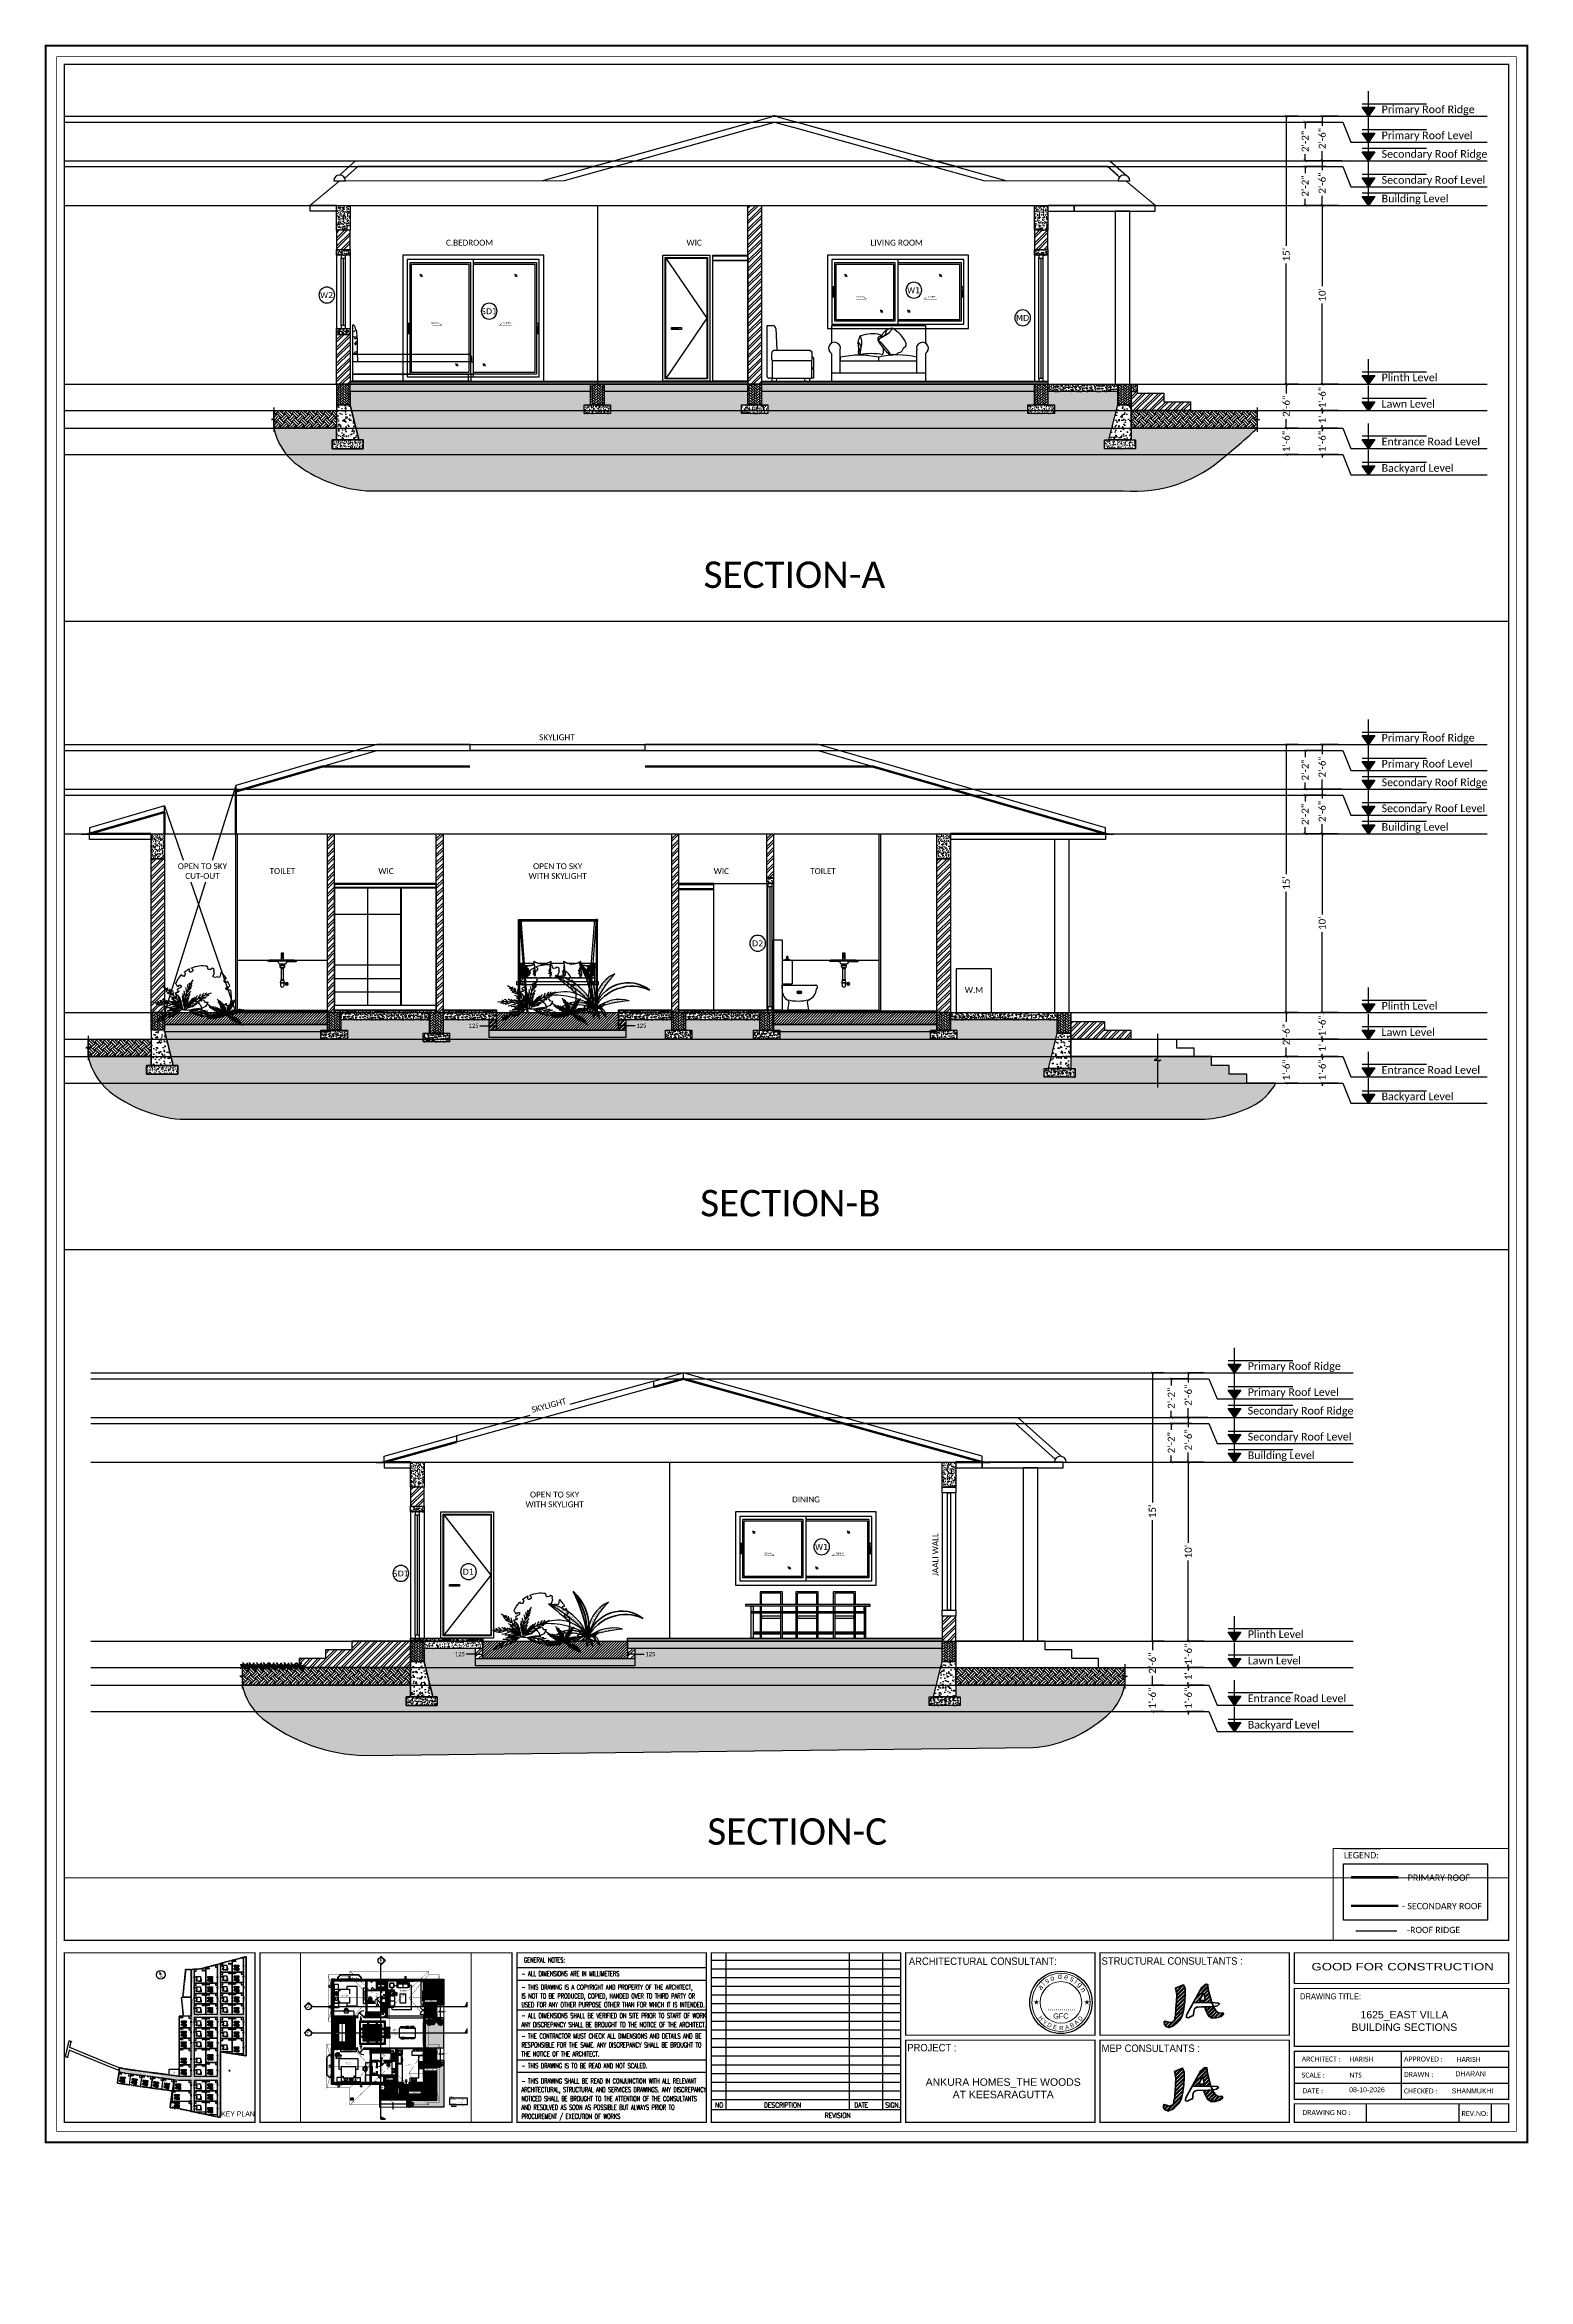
# Paper-space layout '1' of a CAD drawing. Header units: millimetres. Extents: x 0 to 297, y -27 to 421.
# The model-space entities are those that its viewports show. They can reach past a viewport. Long polylines and large blocks are cut down to what shows.
import ezdxf
from ezdxf.enums import TextEntityAlignment as Align
from ezdxf.xclip import XClip

# ---------------------------------------------------------------- set-up
doc = ezdxf.new("R2010")
doc.units = ezdxf.units.MM
doc.header["$LTSCALE"] = 150
doc.header["$XCLIPFRAME"] = 0
doc.set_wipeout_variables(frame=1)
for name, pattern in [('ACAD_ISO10W100', [18, 12, -3, 0, -3]), ('DASHDOT', [1, 0.5, -0.25, 0, -0.25]), ('DASHED', [19.05, 12.7, -6.35]), ('HIDDEN', [0])]:
    doc.linetypes.add(name, pattern=pattern)
doc.layers.add('A-ANNO-NOTE', color=7, linetype='Continuous', lineweight=9)
for name, color, linetype in [('ad-Arrow', 32, 'Continuous'), ('ad-Column', 3, 'Continuous'), ('ad-Column Hatch', 125, 'Continuous'), ('ad-Door', 11, 'Continuous'), ('ad-Elevation 10', 8, 'Continuous'), ('ad-Elevation 12', 251, 'Continuous'), ('ad-Entrance(1215)', 41, 'Continuous'), ('ad-Entrance(1625)', 2, 'Continuous'), ('ad-Furniture', 8, 'Continuous'), ('ad-GFC', 255, 'Continuous'), ('ad-Glass Sectionline', 140, 'Continuous'), ('ad-Grid', 8, 'ACAD_ISO10W100'), ('ad-Lawn', 65, 'Continuous'), ('ad-Ledge wall', 6, 'Continuous'), ('ad-Level', 4, 'Continuous'), ('ad-Level text', 4, 'Continuous'), ('ad-MS Columns', 1, 'Continuous'), ('ad-Parking', 2, 'Continuous'), ('ad-Plinth', 8, 'Continuous'), ('ad-Plot Areas-Sq.Mts', 7, 'Continuous'), ('ad-Plot Areas-Sq.Yds', 7, 'Continuous'), ('ad-Plot Numbers', 7, 'Continuous'), ('ad-Railing', 6, 'Continuous'), ('ad-RCC', 3, 'Continuous'), ('ad-RCC Hatch', 125, 'Continuous'), ('ad-Road', 8, 'Continuous'), ('ad-Road Hatch', 8, 'Continuous'), ('ad-Section Line', 2, 'Continuous'), ('ad-Slab', 3, 'Continuous'), ('ad-Text', 7, 'Continuous'), ('ad-Text main', 7, 'Continuous'), ('ad-Text Main_Door&window Label', 7, 'Continuous'), ('ad-Text Title', 7, 'Continuous'), ('ad-Tile', 120, 'Continuous'), ('ad-Toilet fixtures', 8, 'Continuous'), ('ad-Wall', 240, 'Continuous'), ('ad-Wall hatch', 8, 'Continuous')]:
    doc.layers.add(name, color=color, linetype=linetype)
for name, color, linetype, true_color in [('ad-Dimension', 5, 'Continuous', 0x0000ff), ('ad-Landscape', 7, 'Continuous', 0x007f00), ('ad-Plot Boundary', 6, 'Continuous', 0xff00ff), ('ad-Primary Roof', 5, 'Continuous', 0x0000ff), ('ad-Ridge', 7, 'Continuous', 0xa56752), ('ad-Secondary Roof', 6, 'Continuous', 0xff00ff), ('ad-Verandah', 7, 'Continuous', 0xa57c52), ('ad-Villa East', 1, 'Continuous', 0xff0000)]:
    doc.layers.add(name, color=color, linetype=linetype, true_color=true_color)
doc.layers.add('ad-Landscape 2', color=7, linetype='Continuous', lineweight=35, true_color=0x264c00)
doc.layers.add('ad-Site Boundary', color=1, linetype='DASHDOT', lineweight=35, true_color=0xff0000)
doc.styles.add('$0$grid_text', font='verdana.ttf', dxfattribs={"width": 0.9})
doc.styles.add('6 A E W_Core_Typical$0$Standard', font='arial.ttf')
doc.styles.add('6 U T S R N_Corridor-Basement$0$Standard', font='arial.ttf')
doc.styles.add('6 U T S R N_Typical Floor Plan$0$3BHK-E(NB)$0$grid_text', font='verdana.ttf', dxfattribs={"width": 0.9})
doc.styles.add('A3 Landscape Title$0$Arial_2', font='arial.ttf', dxfattribs={"height": 1})
doc.styles.add('ARIAL', font='arial.ttf')
doc.styles.add('Arial_12', font='arial.ttf', dxfattribs={"height": 2})
doc.styles.add('Arial_13', font='arial.ttf', dxfattribs={"height": 2.5})
doc.styles.add('Arial_2', font='arial.ttf', dxfattribs={"height": 1})
doc.styles.add('MtX_Century_Gothic', font='GOTHIC.TTF')
doc.styles.add('New Text Style', font='arial.ttf', dxfattribs={"height": 100})
doc.styles.add('ROMANS-TITLE', font='arial.ttf', dxfattribs={"width": 0.8})
doc.styles.add('Segoe UI Symbol', font='seguisym.ttf', dxfattribs={"height": 2})
doc.styles.add('simplex-0.8', font='simplex.shx', dxfattribs={"width": 0.8})
doc.styles.get("Standard").update_dxf_attribs({"font": 'calibril.ttf'})
doc.styles.add('TEXT1', font='simplex.shx', dxfattribs={"width": 0.75})
doc.styles.add('TEXT2', font='arial.ttf', dxfattribs={"width": 0.9})
doc.dimstyles.new('A-100-DIM-INT (MM-FT)', dxfattribs={"dimscale": 50, "dimtxt": 2.4, "dimasz": 1, "dimexe": 5, "dimexo": 100, "dimgap": 1, "dimtad": 0, "dimdec": 0, "dimdsep": 46, "dimtxsty": 'Standard', "dimblk": 'ARCHTICK', "dimcen": 0.025, "dimse1": 1, "dimse2": 1, "dimclrd": 256, "dimclre": 256, "dimclrt": 256, "dimazin": 2, "dimtfac": 1, "dimtdec": 0, "dimtix": 1, "dimtmove": 2, "dimatfit": 3, "dimldrblk": 'ARCHTICK', "dimfxl": 1, "dimtolj": 1, "dimtzin": 0, "dimarcsym": 0})
doc.dimstyles.new('Copy of A-100-DIM-INT (MM-FT)', dxfattribs={"dimscale": 50, "dimtxt": 2.4, "dimasz": 1, "dimexe": 0, "dimexo": 0, "dimgap": 1, "dimtad": 0, "dimdec": 0, "dimlfac": 0.03937, "dimdsep": 46, "dimlunit": 3, "dimtxsty": 'Standard', "dimblk": 'ARCHTICK', "dimcen": 0.025, "dimclrd": 256, "dimclre": 256, "dimclrt": 256, "dimazin": 2, "dimtfac": 1, "dimtdec": 0, "dimtix": 1, "dimtmove": 2, "dimatfit": 3, "dimldrblk": 'ARCHTICK', "dimfxl": 1, "dimtolj": 1, "dimtzin": 0, "dimarcsym": 0})
pattern_1 = [(45, (-408644.413, 1870412.597), (-18.91914418, 18.91914418), []), (45, (-408631.8, 1870412.597), (-18.91914418, 18.91914418), [])]
pattern_2 = [(50, (-11890, -125), (91.0923, -7.96954), [9.525, -104.775]), (355, (-11890, -125), (-17.6217, 95.5284), [7.62, -83.8203]), (100.4514, (-11882.41, -125.66), (73.4706, 87.5589), [8.095, -89.0451]), (46.1842, (-11890, -99.6), (135.5395, -21.0212), [14.2875, -157.1625]), (96.6356, (-11878.7, -101.35), (118.702, 123.713), [12.1425, -133.5678]), (351.1842, (-11890, -99.6), (118.702, 123.713), [11.43, -125.73]), (21, (-11877.3, -105.95), (75.8072, -51.1326), [9.525, -104.775]), (326, (-11877.3, -105.95), (30.901, 92.094), [7.62, -83.82]), (71.4514, (-11870.98, -110.21), (106.7082, 40.9614), [8.095, -89.045]), (37.5, (-11890, -125), (1.5443, 42.27752), [0, -82.804, 0, -85.09, 0, -84.1375]), (7.5, (-11890, -125), (33.40983, 50.0903), [0, -48.514, 0, -80.899, 0, -32.0675]), (327.5, (-11918.32, -125), (67.7953, -2.86437), [0, -31.75, 0, -99.06, 0, -131.445]), (317.5, (-11931.02, -125), (74.0646, 12.71325), [0, -41.275, 0, -65.786, 0, -93.345])]

# ---------------------------------------------------------------- blocks, each defined once
blk = doc.blocks.new('zw$6506')
at = {"lineweight": 50, "true_color": 0xff007f, "transparency": 33554597}
h = blk.add_hatch(dxfattribs=at)
h.set_pattern_fill('ANSI32', color=230, scale=2.808998)
h.set_pattern_definition([(45, (-408644.413, 1870412.597), (-18.91914418, 18.91914418), []), (45, (-408631.8, 1870412.597), (-18.91914418, 18.91914418), [])])
h.paths.add_polyline_path([(3, 243), (3, 299), (-13, 338), (-93, 304), (-87, 274), (-79, 234), (-83, 173), (-88, 102), (-94, 24), (-99, 15), (-100, -9), (-111, -29), (-133, -41), (-146, -42), (-163, -37), (-188, -30), (-199, -26), (-205, -39), (-203, -61), (-187, -80), (-168, -87), (-157, -92), (-139, -84), (-118, -76), (-98, -62), (-71, -38), (-52, -20), (-39, 0), (-22, 36), (-12, 76), (0, 171)])
h = blk.add_hatch(dxfattribs=at)
h.set_pattern_fill('ANSI32', color=230, scale=2.808998)
h.set_pattern_definition(pattern_1)
h.paths.add_polyline_path([(236, 290), (231, 342), (212, 343), (168, 308), (86, 158), (273, 159), (269, 169)])
h.paths.add_polyline_path([(205, 183), (183, 179), (149, 181), (186, 250), (195, 238)], flags=16)
h = blk.add_hatch(dxfattribs=at)
h.set_pattern_fill('ANSI32', color=230, scale=2.808998)
h.set_pattern_definition(pattern_1)
h.paths.add_polyline_path([(318, 69), (292, 111), (288, 121), (201, 115), (209, 90), (239, 26), (270, 4), (314, 5), (367, 19), (390, 41), (382, 57), (344, 53)])
at = {"color": 30, "lineweight": 50, "true_color": 0xff7f00}
for points in [[(-188, -30), (-163, -37), (-146, -42), (-133, -41), (-111, -29), (-100, -9), (-99, 15), (-94, 24), (-88, 102), (-83, 173), (-79, 234), (-87, 274), (-93, 304), (-13, 338), (3, 299), (3, 243), (0, 171), (-12, 76), (-22, 36), (-39, 0), (-52, -20), (-71, -38), (-98, -62), (-118, -76), (-139, -84), (-157, -92), (-168, -87), (-187, -80), (-203, -61), (-205, -39), (-199, -26), (-188, -30)], [(20, 39), (168, 308), (212, 343), (231, 342), (236, 290), (269, 169), (292, 111), (318, 69), (344, 53), (382, 57), (390, 41), (367, 19), (314, 5), (270, 4), (239, 26), (209, 90), (201, 115), (168, 116), (132, 113), (117, 112), (97, 96), (90, 68), (89, 42), (83, 27), (66, 22), (48, 13), (37, 7), (17, 11), (16, 25), (20, 39)], [(149, 181), (186, 250), (195, 238), (205, 183), (183, 179), (149, 181)], [(86, 158), (273, 159), (336, 154), (349, 145), (327, 128), (288, 121), (201, 115)]]:
    blk.add_lwpolyline(points, dxfattribs=at)
blk = doc.blocks.new('A$C4fb60e89')
at = {"layer": 'ad-Road Hatch', "ltscale": 5, "transparency": 33554687}
h = blk.add_hatch(dxfattribs=at)
h.set_pattern_fill('AR-HBONE', color=256, scale=15)
h.set_pattern_definition([(45, (-193247.7, -428758.8), (0, 2155.2615), [4572, -1524]), (135, (-192170.1, -427681.1), (2e-13, 2155.2615), [4572, -1524])])
h.paths.add_polyline_path([(175594, -250241), (169178, -249341), (167473, -249057), (167473, -138694), (101313, -138694), (101313, -199954), (101308, -237995), (101040, -268291), (101008, -280968), (101066, -293684), (101243, -311127), (100910, -319344), (100949, -333937), (100669, -366960), (100727, -390983), (100669, -404586), (100538, -420418), (100467, -428759), (92426, -427265), (92163, -427209), (92163, -321454), (24803, -321454), (24803, -412961), (15653, -411029), (15654, -321452), (-19535, -321452), (-34427, -319477), (-65207, -315395), (-171770, -301268), (-185854, -298333), (-193248, -296832), (-193244, -292908), (-191914, -285219), (-191839, -284679), (-183397, -286393), (-169723, -289243), (-53141, -304698), (-18730, -309262), (15653, -309262), (15653, 703), (24803, 1115), (24803, -129544), (92163, -129544), (92163, 15133), (101313, 17713), (101313, -129544), (167473, -129544), (167473, 35552), (175738, 37855), (175849, 28595), (175836, 25947), (175777, 14040), (175855, 2316), (175660, -18036), (175731, -34039), (175718, -46839), (175673, -63402), (175816, -82072), (175542, -106356), (175490, -124641), (175575, -145019), (175731, -168892), (175797, -181269), (175797, -192667), (175744, -208200), (175829, -223277), (175888, -234871)])
h.paths.add_polyline_path([(24803, -309264), (92163, -309264), (92163, -138694), (24803, -138694)], flags=16)
at = {"layer": 'ad-Road', "ltscale": 5}
for points in [[(175594, -250241), (169178, -249341), (167473, -249057), (167473, -138694), (101313, -138694), (101313, -199954), (101308, -237995), (101040, -268291), (101008, -280968), (101066, -293684), (101243, -311127), (100910, -319344), (100949, -333937), (100669, -366960), (100727, -390983), (100669, -404586), (100538, -420418), (100467, -428759), (92426, -427265), (92163, -427209), (92163, -321454), (24803, -321454), (24803, -412961), (15653, -411029), (15654, -321452), (-19535, -321452), (-34427, -319477), (-65207, -315395), (-171770, -301268), (-185854, -298333), (-193248, -296832), (-193244, -292908), (-191914, -285219), (-191839, -284679), (-183397, -286393), (-169723, -289243), (-53141, -304698), (-18730, -309262), (15653, -309262), (15653, 703), (24803, 1115), (24803, -129544), (92163, -129544), (92163, 15133), (101313, 17713), (101313, -129544), (167473, -129544), (167473, 35552), (175738, 37855), (175849, 28595), (175836, 25947), (175777, 14040), (175855, 2316), (175660, -18036), (175731, -34039), (175718, -46839), (175673, -63402), (175816, -82072), (175542, -106356), (175490, -124641), (175575, -145019), (175731, -168892), (175797, -181269), (175797, -192667), (175744, -208200), (175829, -223277), (175888, -234871)], [(24803, -309264), (92163, -309264), (92163, -138694), (24803, -138694)]]:
    blk.add_lwpolyline(points, close=True, dxfattribs=at)
at = {"layer": 'ad-Text', "linetype": 'Continuous', "char_height": 1250, "width": 56881.51, "attachment_point": 5, "style": 'MtX_Century_Gothic', "bg_fill": 3, "box_fill_scale": 1.5, "bg_fill_color": 257, "bg_fill_transparency": 0}
for s, insert, rotation in [("\\pxqd;30' WIDE ROAD", (20228, -69124), 90), ("\\pxqd;30' WIDE ROAD", (96738, -69124), 90), ("\\pxqd;30' WIDE ROAD", (171095, -67965), 90), ("\\pxqd;30' WIDE ROAD", (20228, -194004), 90), ("\\pxqd;30' WIDE ROAD", (96738, -194004), 90), ("\\pxqd;30' WIDE ROAD", (172048, -194004), 90), ("\\pxqd;40' WIDE ROAD", (-97589, -305418), 352.0185398)]:
    blk.add_mtext(s, dxfattribs=dict(at, insert=insert, rotation=rotation))
at = {"layer": 'ad-Text', "linetype": 'Continuous', "insert": (58483, -315359), "char_height": 1250, "width": 56881.51, "attachment_point": 5, "style": 'MtX_Century_Gothic', "bg_fill": 3, "box_fill_scale": 1.5, "bg_fill_color": 257, "bg_fill_transparency": 0}
blk.add_mtext("\\pxqd;40' WIDE ROAD", dxfattribs=at)
at = {"layer": 'ad-Text', "linetype": 'Continuous', "insert": (58483, -134119), "char_height": 1250, "width": 56347.04, "attachment_point": 5, "style": 'MtX_Century_Gothic', "bg_fill": 3, "box_fill_scale": 1.5, "bg_fill_color": 257, "bg_fill_transparency": 0}
blk.add_mtext("\\pxqd;30' WIDE ROAD", dxfattribs=at)
at = {"layer": 'ad-Text', "linetype": 'Continuous', "char_height": 1250, "width": 56881.51, "attachment_point": 5, "rotation": 90, "style": 'MtX_Century_Gothic', "bg_fill": 3, "box_fill_scale": 1.5, "bg_fill_color": 257, "bg_fill_transparency": 0}
for insert in [(20228, -366657), (96738, -366657)]:
    blk.add_mtext("\\pxqd;30' WIDE ROAD", dxfattribs=dict(at, insert=insert))
blk = doc.blocks.new('zw$944D')
at = {"layer": 'ad-Parking', "ltscale": 5}
blk.add_lwpolyline([(0, 0), (6100, 0), (6100, 6100), (0, 6100)], close=True, dxfattribs=at)
blk = doc.blocks.new('zw$2786')
at = {"layer": 'ad-Parking', "ltscale": 5}
blk.add_lwpolyline([(113209, 95420), (119309, 95420), (119309, 98470), (113209, 98470)], close=True, dxfattribs=at)
for p in [(36699, 75772), (97959, 88153), (113209, 67633), (173269, 67633), (36699, 35263), (36699, 5213), (97959, 35263), (97959, 5213), (113209, 37003), (113209, 6373), (173269, 37003), (173269, 6373), (21449, -60456), (36699, -24837), (36699, -64037), (97959, -24837), (97959, -64037), (113209, -24257), (113209, -64037), (173269, -24257), (173269, -64037), (21449, -94087), (21449, -124137), (36699, -94087), (36699, -124137), (97959, -94087), (113209, -94667), (113209, -125297), (173269, -94667), (173269, -125297), (21448, -154187), (36699, -154187), (97959, -154187), (97959, -194857), (21448, -201555), (21449, -246797), (36699, -201557), (36699, -246797), (97959, -246797), (21449, -276847), (21449, -306897), (36699, -276847), (36699, -306897), (97959, -276847), (97959, -306897)]:
    blk.add_blockref('zw$944D', p, dxfattribs=at)
at = {"layer": 'ad-Parking', "ltscale": 5, "rotation": 352.3389705330779}
for p in [(-153946, -227439), (-122397, -231621), (-91200, -235757), (-60171, -239870), (-29405, -243950)]:
    blk.add_blockref('zw$944D', p, dxfattribs=at)
blk = doc.blocks.new('zw$1D4B')
at = {"ltscale": 5}
for points in [[(113203, -157238), (146289, -157238)], [(146289, -162977), (179369, -162977)], [(-22532, -238720), (-22532, -270747)], [(-26781, -270747), (-26781, -300797)], [(36699, -332204), (70379, -332207)], [(70379, -339333), (104059, -339333)]]:
    blk.add_lwpolyline(points, dxfattribs=at)
blk = doc.blocks.new('zw$68CA')
at = {"layer": 'ad-Entrance(1625)', "ltscale": 5}
h = blk.add_hatch(color=256, dxfattribs=at)
h.dxf.hatch_style = 1
h.paths.add_polyline_path([(-400, -1187.5), (-400, -3637.5), (-1400, -2412.5)])
for points in [[(-200, 0), (0, 0), (0, -4825), (-200, -4825)], [(-400, -1187.5), (-400, -3637.5), (-1400, -2412.5)]]:
    blk.add_lwpolyline(points, close=True, dxfattribs=at)
blk = doc.blocks.new('zw$9E45')
at = {"layer": 'ad-Entrance(1625)', "ltscale": 5, "xscale": -1}
for p in [(101313, 12546), (24803, -19824), (24803, -49874), (101313, -18084), (101313, -48714), (24803, -79924), (24803, -109974), (101313, -79344), (101313, -109974), (24803, -149174), (24803, -179224), (101313, -149754), (101313, -180384), (24803, -209274), (24803, -256644), (101313, -218425), (24803, -289694), (24803, -331934), (24803, -361984), (24803, -393391)]:
    blk.add_blockref('zw$68CA', p, dxfattribs=at)
at = {"layer": 'ad-Entrance(1625)', "ltscale": 5}
for p in [(167473, 12546), (92163, -19824), (92163, -49874), (167473, -18084), (167473, -48714), (92163, -79924), (92163, -109974), (167473, -79344), (167473, -109974), (15653, -149174), (15653, -179224), (92163, -149174), (92163, -179224), (167473, -149754), (167473, -180384), (15653, -209274), (15653, -256644), (92163, -209274), (92163, -246894), (167473, -224164), (15653, -289694), (92163, -289694), (15653, -331934), (15653, -361984), (15653, -387654), (92163, -331934), (92163, -361984), (92163, -400520)]:
    blk.add_blockref('zw$68CA', p, dxfattribs=at)
for p, rotation in [((-177886, -299993), 78.19474085983224), ((-143324, -305039), 82.4486906149616), ((-111762, -309223), 82.4486906149616), ((-80578, -313357), 82.4486906149616), ((-49536, -317473), 82.4486906149616)]:
    blk.add_blockref('zw$68CA', p, dxfattribs=dict(at, rotation=rotation))
blk = doc.blocks.new('A$Cbbea0351')
at = {"layer": 'ad-Plot Areas-Sq.Mts', "linetype": 'Continuous', "insert": (-169528, -79394), "char_height": 750, "width": 7261, "attachment_point": 5, "style": 'MtX_Century_Gothic', "bg_fill": 3, "box_fill_scale": 1.5, "bg_fill_color": 257, "bg_fill_transparency": 0}
blk.add_mtext('1561.77 Sq.Mts', dxfattribs=at)
at = {"layer": 'ad-Plot Numbers', "linetype": 'Continuous', "char_height": 2000, "width": 2981.72, "attachment_point": 5, "style": '$0$grid_text', "bg_fill": 19, "box_fill_scale": 1.5, "bg_fill_color": 257, "bg_fill_transparency": 0}
for s, insert in [('14', (-124463, -40492)), ('17', (-124463, -141101)), ('42', (-48553, -140521)), ('45', (-48553, -241561)), ('10', (-187236, -270449)), ('09', (-187236, -317818)), ('21', (-124463, -270451)), ('22', (-124463, -317819)), ('01', (-364505, -340201)), ('25', (-124463, -423159))]:
    blk.add_mtext(s, dxfattribs=dict(at, insert=insert))
at = {"layer": 'ad-Plot Areas-Sq.Mts', "linetype": 'Continuous', "char_height": 750, "attachment_point": 5, "style": 'MtX_Century_Gothic', "bg_fill": 3, "box_fill_scale": 1.5, "bg_fill_color": 257, "bg_fill_transparency": 0}
for s, insert, width in [('1416.99 Sq.Mts', (-124558, -43402), 7305.59), ('1011.71 Sq.Mts', (-124558, -144011), 7238.71), ('1011.71 Sq.Mts', (-48648, -143431), 7238.71), ('1360.37 Sq.Mts', (-48648, -244471), 7238.71), ('1627.10 Sq.Mts', (-187141, -273359), 7278.84), ('1136.00 Sq.Mts', (-187141, -320727), 7238.71), ('1112.88 Sq.Mts', (-124558, -320729), 7305.59), ('1595.33 Sq.Mts', (-124558, -273361), 7283.3), ('1114.55 Sq.Mts', (-364600, -343111), 7385.85), ('1178.94 Sq.Mts', (-124558, -426069), 7278.84)]:
    blk.add_mtext(s, dxfattribs=dict(at, insert=insert, width=width))
at = {"layer": 'ad-Plot Areas-Sq.Yds', "linetype": 'Continuous', "insert": (-169528, -81025), "char_height": 750, "width": 7308.9, "attachment_point": 5, "style": 'MtX_Century_Gothic', "bg_fill": 3, "box_fill_scale": 1.5, "bg_fill_color": 257, "bg_fill_transparency": 0}
blk.add_mtext('1867.87 Sq.Yds', dxfattribs=at)
at = {"layer": 'ad-Plot Areas-Sq.Yds', "linetype": 'Continuous', "char_height": 750, "attachment_point": 5, "style": 'MtX_Century_Gothic', "bg_fill": 3, "box_fill_scale": 1.5, "bg_fill_color": 257, "bg_fill_transparency": 0}
for s, insert, width in [('1694.71 Sq.Yds', (-124558, -45034), 7519.04), ('1210 Sq.Yds', (-48648, -145062), 5810.83), ('1625 Sq.Yds', (-48648, -246102), 5833.13), ('1358.65 Sq.Yds', (-187141, -322359), 7350.18), ('1946 Sq.Yds', (-187141, -274991), 6066.06)]:
    blk.add_mtext(s, dxfattribs=dict(at, insert=insert, width=width))
at = {"layer": 'ad-Plot Numbers', "linetype": 'Continuous', "char_height": 2000, "width": 2981.72, "attachment_point": 5, "style": '$0$grid_text', "bg_fill": 19, "box_fill_scale": 1.5, "bg_fill_color": 257, "bg_fill_transparency": 0}
for s, insert in [('30', (-110046, -270449)), ('29', (-110046, -311119)), ('02', (-330095, -344972)), ('24', (-124463, -393109))]:
    blk.add_mtext(s, dxfattribs=dict(at, insert=insert))
at = {"layer": 'ad-Plot Areas-Sq.Mts', "linetype": 'Continuous', "char_height": 750, "attachment_point": 5, "style": 'MtX_Century_Gothic', "bg_fill": 3, "box_fill_scale": 1.5, "bg_fill_color": 257, "bg_fill_transparency": 0}
for s, insert, width in [('1369.57 Sq.Mts', (-109951, -273359), 7385.85), ('1337.80 Sq.Mts', (-109951, -314029), 7305.59), ('1011.71 Sq.Mts', (-330189, -347882), 7305.59), ('1011.71 Sq.Mts', (-124558, -396019), 7243.17)]:
    blk.add_mtext(s, dxfattribs=dict(at, insert=insert, width=width))
at = {"layer": 'ad-Plot Numbers', "linetype": 'Continuous', "char_height": 2000, "width": 2981.72, "attachment_point": 5, "style": '$0$grid_text', "bg_fill": 19, "box_fill_scale": 1.5, "bg_fill_color": 257, "bg_fill_transparency": 0}
for s, insert in [('37', (-110046, -34589)), ('41', (-48553, -109891)), ('11', (-187236, -240399)), ('44', (-48553, -210931))]:
    blk.add_mtext(s, dxfattribs=dict(at, insert=insert))
at = {"layer": 'ad-Plot Areas-Sq.Mts', "linetype": 'Continuous', "char_height": 750, "attachment_point": 5, "style": 'MtX_Century_Gothic', "bg_fill": 3, "box_fill_scale": 1.5, "bg_fill_color": 257, "bg_fill_transparency": 0}
for s, insert, width in [('1684.79 Sq.Mts', (-109951, -37546), 7278.84), ('1011.71 Sq.Mts', (-48648, -112801), 7261), ('1031.27 Sq.Mts', (-187141, -243309), 7278.84), ('1011.71 Sq.Mts', (-48648, -213841), 7261)]:
    blk.add_mtext(s, dxfattribs=dict(at, insert=insert, width=width))
at = {"layer": 'ad-Plot Areas-Sq.Yds', "linetype": 'Continuous', "char_height": 750, "attachment_point": 5, "style": 'MtX_Century_Gothic', "bg_fill": 3, "box_fill_scale": 1.5, "bg_fill_color": 257, "bg_fill_transparency": 0}
for s, insert, width in [('1331 Sq.Yds', (-124558, -322361), 5810.83), ('1638 Sq.Yds', (-109951, -274991), 5993.64), ('1333 Sq.Yds', (-364600, -344742), 5815.29)]:
    blk.add_mtext(s, dxfattribs=dict(at, insert=insert, width=width))
at = {"layer": 'ad-Plot Numbers', "linetype": 'Continuous', "char_height": 2000, "width": 2981.72, "attachment_point": 5, "style": '$0$grid_text', "bg_fill": 19, "box_fill_scale": 1.5, "bg_fill_color": 257, "bg_fill_transparency": 0}
for s, insert in [('03', (-298457, -349460)), ('23', (-124463, -363059))]:
    blk.add_mtext(s, dxfattribs=dict(at, insert=insert))
at = {"layer": 'ad-Plot Areas-Sq.Mts', "linetype": 'Continuous', "char_height": 750, "attachment_point": 5, "style": 'MtX_Century_Gothic', "bg_fill": 3, "box_fill_scale": 1.5, "bg_fill_color": 257, "bg_fill_transparency": 0}
for insert, width in [((-298552, -352370), 7278.84), ((-124558, -365969), 7243.17)]:
    blk.add_mtext('1011.71 Sq.Mts', dxfattribs=dict(at, insert=insert, width=width))
at = {"layer": 'ad-Plot Areas-Sq.Yds', "linetype": 'Continuous', "char_height": 750, "attachment_point": 5, "style": 'MtX_Century_Gothic', "bg_fill": 3, "box_fill_scale": 1.5, "bg_fill_color": 257, "bg_fill_transparency": 0}
for s, insert, width in [('2015 Sq.Yds', (-109951, -39178), 5957.97), ('1210 Sq.Yds', (-48648, -114432), 5877.72), ('1233.39 Sq.Yds', (-187141, -244941), 7278.84), ('1210 Sq.Yds', (-48648, -215472), 5966.89), ('1908 Sq.Yds', (-124558, -274992), 6145.24), ('1600 Sq.Yds', (-109951, -315661), 5877.72)]:
    blk.add_mtext(s, dxfattribs=dict(at, insert=insert, width=width))
at = {"layer": 'ad-Plot Areas-Sq.Yds', "linetype": 'Continuous', "insert": (-330189, -349514), "char_height": 750, "width": 5922.3, "attachment_point": 5, "style": 'MtX_Century_Gothic', "bg_fill": 3, "box_fill_scale": 1.5, "bg_fill_color": 257, "bg_fill_transparency": 0}
blk.add_mtext('1210 Sq.Yds', dxfattribs=at)
at = {"layer": 'ad-Plot Numbers', "linetype": 'Continuous', "char_height": 2000, "width": 2981.72, "attachment_point": 5, "style": '$0$grid_text', "bg_fill": 19, "box_fill_scale": 1.5, "bg_fill_color": 257, "bg_fill_transparency": 0}
for s, insert in [('40', (-48553, -79261)), ('43', (-48553, -180301)), ('49', (-34136, -140519)), ('12', (-187236, -210349)), ('20', (-124463, -240401)), ('04', (-267164, -353574)), ('27', (-110046, -393109))]:
    blk.add_mtext(s, dxfattribs=dict(at, insert=insert))
at = {"layer": 'ad-Plot Areas-Sq.Mts', "linetype": 'Continuous', "char_height": 750, "attachment_point": 5, "style": 'MtX_Century_Gothic', "bg_fill": 3, "box_fill_scale": 1.5, "bg_fill_color": 257, "bg_fill_transparency": 0}
for s, insert, width in [('1011.71 Sq.Mts', (-48648, -82171), 7278.84), ('1011.71 Sq.Mts', (-48648, -183211), 7283.3), ('1011.71 Sq.Mts', (-34041, -143429), 7314.51), ('1030.62 Sq.Mts', (-187141, -213259), 7243.17), ('1011.71 Sq.Mts', (-124558, -243311), 7278.84), ('1011.71 Sq.Mts', (-267259, -356484), 7385.85), ('1011.71 Sq.Mts', (-109951, -396019), 7278.84)]:
    blk.add_mtext(s, dxfattribs=dict(at, insert=insert, width=width))
at = {"layer": 'ad-Plot Numbers', "linetype": 'Continuous', "insert": (-187236, -176719), "char_height": 2000, "width": 2981.72, "attachment_point": 5, "style": '$0$grid_text', "bg_fill": 19, "box_fill_scale": 1.5, "bg_fill_color": 257, "bg_fill_transparency": 0}
blk.add_mtext('12A', dxfattribs=at)
at = {"layer": 'ad-Plot Areas-Sq.Mts', "linetype": 'Continuous', "char_height": 750, "attachment_point": 5, "style": 'MtX_Century_Gothic', "bg_fill": 3, "box_fill_scale": 1.5, "bg_fill_color": 257, "bg_fill_transparency": 0}
for s, insert, width in [('1154.95 Sq.Mts', (-187141, -179629), 7238.71), ('1371.39 Sq.Mts', (-171533, -142883), 7350.18)]:
    blk.add_mtext(s, dxfattribs=dict(at, insert=insert, width=width))
at = {"layer": 'ad-Plot Areas-Sq.Yds', "linetype": 'Continuous', "char_height": 750, "attachment_point": 5, "style": 'MtX_Century_Gothic', "bg_fill": 3, "box_fill_scale": 1.5, "bg_fill_color": 257, "bg_fill_transparency": 0}
for s, insert, width in [('1210 Sq.Yds', (-48648, -83802), 5966.89), ('1210 Sq.Yds', (-48648, -184842), 5855.42), ('1210 Sq.Yds', (-34041, -145061), 5855.42), ('1232.62 Sq.Yds', (-187141, -214891), 7314.51), ('1210 Sq.Yds', (-124558, -244942), 5922.3), ('1210 Sq.Yds', (-298552, -354002), 5886.63)]:
    blk.add_mtext(s, dxfattribs=dict(at, insert=insert, width=width))
at = {"layer": 'ad-Plot Numbers', "linetype": 'Continuous', "char_height": 2000, "width": 2981.72, "attachment_point": 5, "style": '$0$grid_text', "bg_fill": 19, "box_fill_scale": 1.5, "bg_fill_color": 257, "bg_fill_transparency": 0}
for s, insert in [('05', (-235962, -357659)), ('28', (-110046, -363059)), ('26', (-110046, -423159))]:
    blk.add_mtext(s, dxfattribs=dict(at, insert=insert))
at = {"layer": 'ad-Plot Areas-Sq.Mts', "linetype": 'Continuous', "char_height": 750, "attachment_point": 5, "style": 'MtX_Century_Gothic', "bg_fill": 3, "box_fill_scale": 1.5, "bg_fill_color": 257, "bg_fill_transparency": 0}
for s, insert, width in [('1011.71 Sq.Mts', (-236057, -360569), 7421.52), ('1011.71 Sq.Mts', (-109951, -365969), 7278.84), ('1417.23 Sq.Mts', (-109951, -426069), 7278.84)]:
    blk.add_mtext(s, dxfattribs=dict(at, insert=insert, width=width))
at = {"layer": 'ad-Plot Areas-Sq.Yds', "linetype": 'Continuous', "char_height": 750, "attachment_point": 5, "style": 'MtX_Century_Gothic', "bg_fill": 3, "box_fill_scale": 1.5, "bg_fill_color": 257, "bg_fill_transparency": 0}
for s, insert, width in [('1381.32 Sq.Yds', (-187141, -181260), 7261), ('1640.18 Sq.Yds', (-171533, -144515), 7294.16)]:
    blk.add_mtext(s, dxfattribs=dict(at, insert=insert, width=width))
at = {"layer": 'ad-Plot Numbers', "linetype": 'Continuous', "char_height": 2000, "width": 2981.72, "attachment_point": 5, "style": '$0$grid_text', "bg_fill": 19, "box_fill_scale": 1.5, "bg_fill_color": 257, "bg_fill_transparency": 0}
for s, insert in [('39', (-48553, -48631)), ('50', (-34136, -109889)), ('48', (-34136, -180299)), ('31', (-110046, -240399))]:
    blk.add_mtext(s, dxfattribs=dict(at, insert=insert))
at = {"layer": 'ad-Plot Areas-Sq.Mts', "linetype": 'Continuous', "char_height": 750, "attachment_point": 5, "style": 'MtX_Century_Gothic', "bg_fill": 3, "box_fill_scale": 1.5, "bg_fill_color": 257, "bg_fill_transparency": 0}
for insert, width in [((-48648, -51541), 7385.85), ((-34041, -112799), 7238.71), ((-34041, -183209), 7238.71)]:
    blk.add_mtext('1011.71 Sq.Mts', dxfattribs=dict(at, insert=insert, width=width))
at = {"layer": 'ad-Plot Areas-Sq.Yds', "linetype": 'Continuous', "char_height": 750, "attachment_point": 5, "style": 'MtX_Century_Gothic', "bg_fill": 3, "box_fill_scale": 1.5, "bg_fill_color": 257, "bg_fill_transparency": 0}
for s, insert, width in [('1210 Sq.Yds', (-267259, -358115), 5829.56), ('1410 Sq.Yds', (-124558, -427701), 5886.63)]:
    blk.add_mtext(s, dxfattribs=dict(at, insert=insert, width=width))
at = {"layer": 'ad-Plot Numbers', "linetype": 'Continuous', "char_height": 2000, "width": 2981.72, "attachment_point": 5, "style": '$0$grid_text', "bg_fill": 19, "box_fill_scale": 1.5, "bg_fill_color": 257, "bg_fill_transparency": 0}
for s, insert in [('19', (-124463, -210351)), ('08', (-205698, -363059))]:
    blk.add_mtext(s, dxfattribs=dict(at, insert=insert))
at = {"layer": 'ad-Plot Areas-Sq.Mts', "linetype": 'Continuous', "char_height": 750, "attachment_point": 5, "style": 'MtX_Century_Gothic', "bg_fill": 3, "box_fill_scale": 1.5, "bg_fill_color": 257, "bg_fill_transparency": 0}
for s, insert, width in [('1011.71 Sq.Mts', (-124558, -213261), 7238.71), ('1587.80 Sq.Mts', (-205604, -365969), 7350.18)]:
    blk.add_mtext(s, dxfattribs=dict(at, insert=insert, width=width))
at = {"layer": 'ad-Plot Areas-Sq.Yds', "linetype": 'Continuous', "char_height": 750, "attachment_point": 5, "style": 'MtX_Century_Gothic', "bg_fill": 3, "box_fill_scale": 1.5, "bg_fill_color": 257, "bg_fill_transparency": 0}
for insert, width in [((-48648, -53172), 5922.3), ((-34041, -114431), 5877.72), ((-34041, -184841), 5900.01), ((-124558, -397651), 5815.29)]:
    blk.add_mtext('1210 Sq.Yds', dxfattribs=dict(at, insert=insert, width=width))
for insert, width in [((-124558, -214892), 5833.13), ((-124558, -367601), 5957.97)]:
    blk.add_mtext('1210 Sq.Yds', dxfattribs=dict(at, insert=insert, width=width))
at = {"layer": 'ad-Plot Numbers', "linetype": 'Continuous', "char_height": 2000, "width": 2981.72, "attachment_point": 5, "style": '$0$grid_text', "bg_fill": 19, "box_fill_scale": 1.5, "bg_fill_color": 257, "bg_fill_transparency": 0}
for s, insert in [('51', (-34136, -79259)), ('47', (-34136, -210929)), ('07', (-209609, -393109))]:
    blk.add_mtext(s, dxfattribs=dict(at, insert=insert))
at = {"layer": 'ad-Plot Areas-Sq.Mts', "linetype": 'Continuous', "char_height": 750, "attachment_point": 5, "style": 'MtX_Century_Gothic', "bg_fill": 3, "box_fill_scale": 1.5, "bg_fill_color": 257, "bg_fill_transparency": 0}
for s, insert, width in [('1011.71 Sq.Mts', (-34041, -82169), 7261), ('1011.71 Sq.Mts', (-109951, -243309), 7238.71), ('1011.71 Sq.Mts', (-34041, -213839), 7286.09), ('1692.32 Sq.Mts', (-209514, -396019), 7385.85)]:
    blk.add_mtext(s, dxfattribs=dict(at, insert=insert, width=width))
at = {"layer": 'ad-Plot Areas-Sq.Yds', "linetype": 'Continuous', "insert": (-109951, -367601), "char_height": 750, "width": 5815.29, "attachment_point": 5, "style": 'MtX_Century_Gothic', "bg_fill": 3, "box_fill_scale": 1.5, "bg_fill_color": 257, "bg_fill_transparency": 0}
blk.add_mtext('1210 Sq.Yds', dxfattribs=at)
at = {"layer": 'ad-Plot Numbers', "linetype": 'Continuous', "insert": (-124463, -180301), "char_height": 2000, "width": 2981.72, "attachment_point": 5, "style": '$0$grid_text', "bg_fill": 19, "box_fill_scale": 1.5, "bg_fill_color": 257, "bg_fill_transparency": 0}
blk.add_mtext('18', dxfattribs=at)
at = {"layer": 'ad-Plot Areas-Sq.Mts', "linetype": 'Continuous', "insert": (-124558, -183211), "char_height": 750, "width": 7278.84, "attachment_point": 5, "style": 'MtX_Century_Gothic', "bg_fill": 3, "box_fill_scale": 1.5, "bg_fill_color": 257, "bg_fill_transparency": 0}
blk.add_mtext('1011.71 Sq.Mts', dxfattribs=at)
at = {"layer": 'ad-Plot Areas-Sq.Yds', "linetype": 'Continuous', "char_height": 750, "attachment_point": 5, "style": 'MtX_Century_Gothic', "bg_fill": 3, "box_fill_scale": 1.5, "bg_fill_color": 257, "bg_fill_transparency": 0}
for insert, width in [((-34041, -83801), 5922.3), ((-109951, -244941), 5833.13), ((-34041, -215471), 5835.91), ((-236057, -362201), 5850.96), ((-109951, -397651), 5850.96)]:
    blk.add_mtext('1210 Sq.Yds', dxfattribs=dict(at, insert=insert, width=width))
at = {"layer": 'ad-Plot Numbers', "linetype": 'Continuous', "insert": (-213749, -423159), "char_height": 2000, "width": 2981.72, "attachment_point": 5, "style": '$0$grid_text', "bg_fill": 19, "box_fill_scale": 1.5, "bg_fill_color": 257, "bg_fill_transparency": 0}
blk.add_mtext('06', dxfattribs=at)
at = {"layer": 'ad-Plot Areas-Sq.Mts', "linetype": 'Continuous', "insert": (-213654, -426069), "char_height": 750, "width": 7278.84, "attachment_point": 5, "style": 'MtX_Century_Gothic', "bg_fill": 3, "box_fill_scale": 1.5, "bg_fill_color": 257, "bg_fill_transparency": 0}
blk.add_mtext('1386.29 Sq.Mts', dxfattribs=at)
at = {"layer": 'ad-Plot Areas-Sq.Yds', "linetype": 'Continuous', "char_height": 750, "attachment_point": 5, "style": 'MtX_Century_Gothic', "bg_fill": 3, "box_fill_scale": 1.5, "bg_fill_color": 257, "bg_fill_transparency": 0}
for s, insert, width in [('1210 Sq.Yds', (-124558, -184842), 5815.29), ('1899 Sq.Yds', (-205604, -367601), 5886.63), ('1695 Sq.Yds', (-109951, -427701), 5850.96)]:
    blk.add_mtext(s, dxfattribs=dict(at, insert=insert, width=width))
at = {"layer": 'ad-Plot Numbers', "linetype": 'Continuous', "char_height": 2000, "width": 2981.72, "attachment_point": 5, "style": '$0$grid_text', "bg_fill": 19, "box_fill_scale": 1.5, "bg_fill_color": 257, "bg_fill_transparency": 0}
for s, insert in [('52', (-34136, -48629)), ('46', (-34136, -241559))]:
    blk.add_mtext(s, dxfattribs=dict(at, insert=insert))
at = {"layer": 'ad-Plot Areas-Sq.Mts', "linetype": 'Continuous', "char_height": 750, "attachment_point": 5, "style": 'MtX_Century_Gothic', "bg_fill": 3, "box_fill_scale": 1.5, "bg_fill_color": 257, "bg_fill_transparency": 0}
for s, insert, width in [('1011.71 Sq.Mts', (-34041, -51539), 7261), ('1534.29 Sq.Mts', (-34041, -244469), 7283.3)]:
    blk.add_mtext(s, dxfattribs=dict(at, insert=insert, width=width))
at = {"layer": 'ad-Plot Areas-Sq.Yds', "linetype": 'Continuous', "insert": (-209514, -397651), "char_height": 750, "width": 5850.96, "attachment_point": 5, "style": 'MtX_Century_Gothic', "bg_fill": 3, "box_fill_scale": 1.5, "bg_fill_color": 257, "bg_fill_transparency": 0}
blk.add_mtext('2024 Sq.Yds', dxfattribs=at)
at = {"layer": 'ad-Plot Numbers', "linetype": 'Continuous', "char_height": 2000, "width": 2981.72, "attachment_point": 5, "style": '$0$grid_text', "bg_fill": 19, "box_fill_scale": 1.5, "bg_fill_color": 257, "bg_fill_transparency": 0}
for s, insert in [('53', (-34136, -13662)), ('32', (-110046, -210349))]:
    blk.add_mtext(s, dxfattribs=dict(at, insert=insert))
at = {"layer": 'ad-Plot Areas-Sq.Mts', "linetype": 'Continuous', "char_height": 750, "width": 7283.3, "attachment_point": 5, "style": 'MtX_Century_Gothic', "bg_fill": 3, "box_fill_scale": 1.5, "bg_fill_color": 257, "bg_fill_transparency": 0}
for s, insert in [('1259.20 Sq.Mts', (-34041, -16572)), ('1011.71 Sq.Mts', (-109951, -213259))]:
    blk.add_mtext(s, dxfattribs=dict(at, insert=insert))
at = {"layer": 'ad-Plot Areas-Sq.Yds', "linetype": 'Continuous', "char_height": 750, "attachment_point": 5, "style": 'MtX_Century_Gothic', "bg_fill": 3, "box_fill_scale": 1.5, "bg_fill_color": 257, "bg_fill_transparency": 0}
for s, insert, width in [('1210 Sq.Yds', (-34041, -53171), 5810.83), ('1835 Sq.Yds', (-34041, -246101), 5900.01), ('1658 Sq.Yds', (-213654, -427701), 5815.29)]:
    blk.add_mtext(s, dxfattribs=dict(at, insert=insert, width=width))
at = {"layer": 'ad-Plot Areas-Sq.Yds', "linetype": 'Continuous', "char_height": 750, "width": 5810.83, "attachment_point": 5, "style": 'MtX_Century_Gothic', "bg_fill": 3, "box_fill_scale": 1.5, "bg_fill_color": 257, "bg_fill_transparency": 0}
for s, insert in [('1506 Sq.Yds', (-34041, -18204)), ('1210 Sq.Yds', (-109951, -214891))]:
    blk.add_mtext(s, dxfattribs=dict(at, insert=insert))
at = {"layer": 'ad-Plot Numbers', "linetype": 'Continuous', "char_height": 2000, "width": 2981.72, "attachment_point": 5, "style": '$0$grid_text', "bg_fill": 19, "box_fill_scale": 1.5, "bg_fill_color": 257, "bg_fill_transparency": 0}
for s, insert in [('38', (-48553, -21272)), ('33', (-110046, -180299))]:
    blk.add_mtext(s, dxfattribs=dict(at, insert=insert))
at = {"layer": 'ad-Plot Areas-Sq.Mts', "linetype": 'Continuous', "char_height": 750, "attachment_point": 5, "style": 'MtX_Century_Gothic', "bg_fill": 3, "box_fill_scale": 1.5, "bg_fill_color": 257, "bg_fill_transparency": 0}
for s, insert, width in [('969.90 Sq.Mts', (-48648, -24182), 6703.66), ('1011.71 Sq.Mts', (-109951, -183209), 7238.71)]:
    blk.add_mtext(s, dxfattribs=dict(at, insert=insert, width=width))
at = {"layer": 'ad-Plot Areas-Sq.Yds', "linetype": 'Continuous', "insert": (-124558, -145642), "char_height": 750, "width": 5855.42, "attachment_point": 5, "style": 'MtX_Century_Gothic', "bg_fill": 3, "box_fill_scale": 1.5, "bg_fill_color": 257, "bg_fill_transparency": 0}
blk.add_mtext('1210 Sq.Yds', dxfattribs=at)
at = {"layer": 'ad-Plot Areas-Sq.Yds', "linetype": 'Continuous', "char_height": 750, "attachment_point": 5, "style": 'MtX_Century_Gothic', "bg_fill": 3, "box_fill_scale": 1.5, "bg_fill_color": 257, "bg_fill_transparency": 0}
for s, insert, width in [('1160 Sq.Yds', (-48648, -25813), 5833.13), ('1210 Sq.Yds', (-109951, -184841), 5922.3)]:
    blk.add_mtext(s, dxfattribs=dict(at, insert=insert, width=width))
at = {"layer": 'ad-Plot Numbers', "linetype": 'Continuous', "insert": (-124463, -111051), "char_height": 2000, "width": 2981.72, "attachment_point": 5, "style": '$0$grid_text', "bg_fill": 19, "box_fill_scale": 1.5, "bg_fill_color": 257, "bg_fill_transparency": 0}
blk.add_mtext('16', dxfattribs=at)
at = {"layer": 'ad-Plot Areas-Sq.Mts', "linetype": 'Continuous', "insert": (-124558, -113961), "char_height": 750, "width": 7261, "attachment_point": 5, "style": 'MtX_Century_Gothic', "bg_fill": 3, "box_fill_scale": 1.5, "bg_fill_color": 257, "bg_fill_transparency": 0}
blk.add_mtext('1011.71 Sq.Mts', dxfattribs=at)
at = {"layer": 'ad-Plot Areas-Sq.Yds', "linetype": 'Continuous', "insert": (-124558, -115592), "char_height": 750, "width": 5810.83, "attachment_point": 5, "style": 'MtX_Century_Gothic', "bg_fill": 3, "box_fill_scale": 1.5, "bg_fill_color": 257, "bg_fill_transparency": 0}
blk.add_mtext('1210 Sq.Yds', dxfattribs=at)
at = {"layer": 'ad-Plot Numbers', "linetype": 'Continuous', "char_height": 2000, "width": 2981.72, "attachment_point": 5, "style": '$0$grid_text', "bg_fill": 19, "box_fill_scale": 1.5, "bg_fill_color": 257, "bg_fill_transparency": 0}
for s, insert in [('15', (-124463, -81001)), ('34', (-110046, -141099))]:
    blk.add_mtext(s, dxfattribs=dict(at, insert=insert))
at = {"layer": 'ad-Plot Areas-Sq.Mts', "linetype": 'Continuous', "char_height": 750, "attachment_point": 5, "style": 'MtX_Century_Gothic', "bg_fill": 3, "box_fill_scale": 1.5, "bg_fill_color": 257, "bg_fill_transparency": 0}
for insert, width in [((-124558, -83911), 7305.59), ((-109951, -144009), 7261)]:
    blk.add_mtext('1011.71 Sq.Mts', dxfattribs=dict(at, insert=insert, width=width))
at = {"layer": 'ad-Plot Areas-Sq.Yds', "linetype": 'Continuous', "char_height": 750, "attachment_point": 5, "style": 'MtX_Century_Gothic', "bg_fill": 3, "box_fill_scale": 1.5, "bg_fill_color": 257, "bg_fill_transparency": 0}
for insert, width in [((-124558, -85542), 5833.13), ((-109951, -145641), 5922.3)]:
    blk.add_mtext('1210 Sq.Yds', dxfattribs=dict(at, insert=insert, width=width))
at = {"layer": 'ad-Plot Numbers', "linetype": 'Continuous', "insert": (-110046, -111049), "char_height": 2000, "width": 2981.72, "attachment_point": 5, "style": '$0$grid_text', "bg_fill": 19, "box_fill_scale": 1.5, "bg_fill_color": 257, "bg_fill_transparency": 0}
blk.add_mtext('35', dxfattribs=at)
at = {"layer": 'ad-Plot Areas-Sq.Mts', "linetype": 'Continuous', "insert": (-109951, -113959), "char_height": 750, "width": 7305.59, "attachment_point": 5, "style": 'MtX_Century_Gothic', "bg_fill": 3, "box_fill_scale": 1.5, "bg_fill_color": 257, "bg_fill_transparency": 0}
blk.add_mtext('1011.71 Sq.Mts', dxfattribs=at)
at = {"layer": 'ad-Plot Areas-Sq.Yds', "linetype": 'Continuous', "insert": (-109951, -115591), "char_height": 750, "width": 5877.72, "attachment_point": 5, "style": 'MtX_Century_Gothic', "bg_fill": 3, "box_fill_scale": 1.5, "bg_fill_color": 257, "bg_fill_transparency": 0}
blk.add_mtext('1210 Sq.Yds', dxfattribs=at)
at = {"layer": 'ad-Plot Numbers', "linetype": 'Continuous', "insert": (-110046, -80999), "char_height": 2000, "width": 2981.72, "attachment_point": 5, "style": '$0$grid_text', "bg_fill": 19, "box_fill_scale": 1.5, "bg_fill_color": 257, "bg_fill_transparency": 0}
blk.add_mtext('36', dxfattribs=at)
at = {"layer": 'ad-Plot Areas-Sq.Mts', "linetype": 'Continuous', "insert": (-109951, -83909), "char_height": 750, "width": 7305.59, "attachment_point": 5, "style": 'MtX_Century_Gothic', "bg_fill": 3, "box_fill_scale": 1.5, "bg_fill_color": 257, "bg_fill_transparency": 0}
blk.add_mtext('1011.71 Sq.Mts', dxfattribs=at)
at = {"layer": 'ad-Plot Areas-Sq.Yds', "linetype": 'Continuous', "insert": (-109951, -85541), "char_height": 750, "width": 5855.42, "attachment_point": 5, "style": 'MtX_Century_Gothic', "bg_fill": 3, "box_fill_scale": 1.5, "bg_fill_color": 257, "bg_fill_transparency": 0}
blk.add_mtext('1210 Sq.Yds', dxfattribs=at)
blk = doc.blocks.new('Plot Numbers')
at = {"ltscale": 5}
blk.add_blockref('A$Cbbea0351', (367577, 466614), dxfattribs=at)
blk = doc.blocks.new('zw$E1D1')
at = {"layer": 'ad-Villa East', "ltscale": 5, "transparency": 33554687}
h = blk.add_hatch(dxfattribs=at)
h.set_pattern_fill('ANSI31', color=256, scale=200)
h.set_pattern_definition([(45, (140493.46, -2968.9), (-449.013, 449.013), [])])
h.paths.add_polyline_path([(140493, 12696), (154143, 12696), (154143, 7721), (152613, 7721), (152613, 3821), (154143, 3821), (154143, -2969), (146693, -2969), (146693, -924), (140493, -924), (140493, 3821), (143323, 3821), (143323, 7721), (140493, 7721)])
h = blk.add_hatch(dxfattribs=at)
h.set_pattern_fill('ANSI31', color=256, scale=200)
h.set_pattern_definition([(45, (64583.46, -35338.9), (-449.013, 449.013), [])])
h.paths.add_polyline_path([(64583, -19674), (78233, -19674), (78233, -24649), (76703, -24649), (76703, -28549), (78233, -28549), (78233, -35339), (70783, -35339), (70783, -33294), (64583, -33294), (64583, -28549), (67413, -28549), (67413, -24649), (64583, -24649)])
h = blk.add_hatch(dxfattribs=at)
h.set_pattern_fill('ANSI31', color=256, scale=200)
h.set_pattern_definition([(45, (64583.46, -65388.9), (-449.013, 449.013), [])])
h.paths.add_polyline_path([(64583, -49724), (78233, -49724), (78233, -54699), (76703, -54699), (76703, -58599), (78233, -58599), (78233, -65389), (70783, -65389), (70783, -63344), (64583, -63344), (64583, -58599), (67413, -58599), (67413, -54699), (64583, -54699)])
h = blk.add_hatch(dxfattribs=at)
h.set_pattern_fill('ANSI31', color=256, scale=200)
h.set_pattern_definition([(45, (140493.46, -33598.9), (-449.013, 449.013), [])])
h.paths.add_polyline_path([(140493, -17934), (154143, -17934), (154143, -22909), (152613, -22909), (152613, -26809), (154143, -26809), (154143, -33599), (146693, -33599), (146693, -31554), (140493, -31554), (140493, -26809), (143323, -26809), (143323, -22909), (140493, -22909)])
h = blk.add_hatch(dxfattribs=at)
h.set_pattern_fill('ANSI31', color=256, scale=200)
h.set_pattern_definition([(45, (140493.46, -64228.9), (-449.013, 449.013), [])])
h.paths.add_polyline_path([(140493, -48564), (154143, -48564), (154143, -53539), (152613, -53539), (152613, -57439), (154143, -57439), (154143, -64229), (146693, -64229), (146693, -62184), (140493, -62184), (140493, -57439), (143323, -57439), (143323, -53539), (140493, -53539)])
h = blk.add_hatch(dxfattribs=at)
h.set_pattern_fill('ANSI31', color=256, scale=200)
h.set_pattern_definition([(45, (64583.46, -95438.9), (-449.013, 449.013), [])])
h.paths.add_polyline_path([(64583, -79774), (78233, -79774), (78233, -84749), (76703, -84749), (76703, -88649), (78233, -88649), (78233, -95439), (70783, -95439), (70783, -93394), (64583, -93394), (64583, -88649), (67413, -88649), (67413, -84749), (64583, -84749)])
h = blk.add_hatch(dxfattribs=at)
h.set_pattern_fill('ANSI31', color=256, scale=200)
h.set_pattern_definition([(45, (64583.46, -125488.9), (-449.013, 449.013), [])])
h.paths.add_polyline_path([(64583, -109824), (78233, -109824), (78233, -114799), (76703, -114799), (76703, -118699), (78233, -118699), (78233, -125489), (70783, -125489), (70783, -123444), (64583, -123444), (64583, -118699), (67413, -118699), (67413, -114799), (64583, -114799)])
h = blk.add_hatch(dxfattribs=at)
h.set_pattern_fill('ANSI31', color=256, scale=200)
h.set_pattern_definition([(45, (140493.46, -94858.9), (-449.013, 449.013), [])])
h.paths.add_polyline_path([(140493, -79194), (154143, -79194), (154143, -84169), (152613, -84169), (152613, -88069), (154143, -88069), (154143, -94859), (146693, -94859), (146693, -92814), (140493, -92814), (140493, -88069), (143323, -88069), (143323, -84169), (140493, -84169)])
h = blk.add_hatch(dxfattribs=at)
h.set_pattern_fill('ANSI31', color=256, scale=200)
h.set_pattern_definition([(45, (140493.46, -125488.9), (-449.013, 449.013), [])])
h.paths.add_polyline_path([(140493, -109824), (154143, -109824), (154143, -114799), (152613, -114799), (152613, -118699), (154143, -118699), (154143, -125489), (146693, -125489), (146693, -123444), (140493, -123444), (140493, -118699), (143323, -118699), (143323, -114799), (140493, -114799)])
h = blk.add_hatch(dxfattribs=at)
h.set_pattern_fill('ANSI31', color=256, scale=200)
h.set_pattern_definition([(45, (-12546.9, -194738.9), (-449.013, 449.013), [])])
h.paths.add_polyline_path([(-12547, -179074), (1103, -179074), (1103, -184049), (-427, -184049), (-427, -187949), (1103, -187949), (1103, -194739), (-6347, -194739), (-6347, -192694), (-12547, -192694), (-12547, -187949), (-9717, -187949), (-9717, -184049), (-12547, -184049)])
h = blk.add_hatch(dxfattribs=at)
h.set_pattern_fill('ANSI31', color=256, scale=200)
h.set_pattern_definition([(45, (-12525.5, -164688.9), (-449.013, 449.013), [])])
h.paths.add_polyline_path([(-12525, -149024), (1125, -149024), (1125, -153999), (-405, -153999), (-405, -157899), (1125, -157899), (1125, -164689), (-6325, -164689), (-6325, -162644), (-12525, -162644), (-12525, -157899), (-9695, -157899), (-9695, -153999), (-12525, -153999)])
h = blk.add_hatch(dxfattribs=at)
h.set_pattern_fill('ANSI31', color=256, scale=200)
h.set_pattern_definition([(45, (64583.46, -164688.9), (-449.013, 449.013), [])])
h.paths.add_polyline_path([(64583, -149024), (78233, -149024), (78233, -153999), (76703, -153999), (76703, -157899), (78233, -157899), (78233, -164689), (70783, -164689), (70783, -162644), (64583, -162644), (64583, -157899), (67413, -157899), (67413, -153999), (64583, -153999)])
h = blk.add_hatch(dxfattribs=at)
h.set_pattern_fill('ANSI31', color=256, scale=200)
h.set_pattern_definition([(45, (64583.46, -194738.9), (-449.013, 449.013), [])])
h.paths.add_polyline_path([(64583, -179074), (78233, -179074), (78233, -184049), (76703, -184049), (76703, -187949), (78233, -187949), (78233, -194739), (70783, -194739), (70783, -192694), (64583, -192694), (64583, -187949), (67413, -187949), (67413, -184049), (64583, -184049)])
h = blk.add_hatch(dxfattribs=at)
h.set_pattern_fill('ANSI31', color=256, scale=200)
h.set_pattern_definition([(45, (140493.46, -165268.9), (-449.013, 449.013), [])])
h.paths.add_polyline_path([(140493, -149604), (154143, -149604), (154143, -154579), (152613, -154579), (152613, -158479), (154143, -158479), (154143, -165269), (146693, -165269), (146693, -163224), (140493, -163224), (140493, -158479), (143323, -158479), (143323, -154579), (140493, -154579)])
h = blk.add_hatch(dxfattribs=at)
h.set_pattern_fill('ANSI31', color=256, scale=200)
h.set_pattern_definition([(45, (140493.46, -195898.9), (-449.013, 449.013), [])])
h.paths.add_polyline_path([(140493, -180234), (154143, -180234), (154143, -185209), (152613, -185209), (152613, -189109), (154143, -189109), (154143, -195899), (146693, -195899), (146693, -193854), (140493, -193854), (140493, -189109), (143323, -189109), (143323, -185209), (140493, -185209)])
h = blk.add_hatch(dxfattribs=at)
h.set_pattern_fill('ANSI31', color=256, scale=200)
h.set_pattern_definition([(45, (-12602.2, -272158.9), (-449.013, 449.013), [])])
h.paths.add_polyline_path([(-12602, -256494), (1048, -256494), (1048, -261469), (-482, -261469), (-482, -265369), (1048, -265369), (1048, -272159), (-6402, -272159), (-6402, -270114), (-12602, -270114), (-12602, -265369), (-9772, -265369), (-9772, -261469), (-12602, -261469)])
h = blk.add_hatch(dxfattribs=at)
h.set_pattern_fill('ANSI31', color=256, scale=200)
h.set_pattern_definition([(45, (-12568.36, -224788.9), (-449.013, 449.013), [])])
h.paths.add_polyline_path([(-12568, -209124), (1082, -209124), (1082, -214099), (-448, -214099), (-448, -217999), (1082, -217999), (1082, -224789), (-6368, -224789), (-6368, -222744), (-12568, -222744), (-12568, -217999), (-9738, -217999), (-9738, -214099), (-12568, -214099)])
h = blk.add_hatch(dxfattribs=at)
h.set_pattern_fill('ANSI31', color=256, scale=200)
h.set_pattern_definition([(45, (64583.46, -224788.9), (-449.013, 449.013), [])])
h.paths.add_polyline_path([(64583, -209124), (78233, -209124), (78233, -214099), (76703, -214099), (76703, -217999), (78233, -217999), (78233, -224789), (70783, -224789), (70783, -222744), (64583, -222744), (64583, -217999), (67413, -217999), (67413, -214099), (64583, -214099)])
h = blk.add_hatch(dxfattribs=at)
h.set_pattern_fill('ANSI31', color=256, scale=200)
h.set_pattern_definition([(45, (64583.46, -262408.9), (-449.013, 449.013), [])])
h.paths.add_polyline_path([(64583, -246744), (78233, -246744), (78233, -251719), (76703, -251719), (76703, -255619), (78233, -255619), (78233, -262409), (70783, -262409), (70783, -260364), (64583, -260364), (64583, -255619), (67413, -255619), (67413, -251719), (64583, -251719)])
h = blk.add_hatch(dxfattribs=at)
h.set_pattern_fill('ANSI31', color=256, scale=200)
h.set_pattern_definition([(45, (140493.46, -239679.3), (-449.013, 449.013), [])])
h.paths.add_polyline_path([(140493, -224014), (154143, -224014), (154143, -228989), (152613, -228989), (152613, -232889), (154143, -232889), (154143, -239679), (146693, -239679), (146693, -237634), (140493, -237634), (140493, -232889), (143323, -232889), (143323, -228989), (140493, -228989)])
h = blk.add_hatch(dxfattribs=at)
h.set_pattern_fill('ANSI31', color=256, scale=200, angle=352.4703876)
h.set_pattern_definition([(37.4704, (-191254.83, -326204.44), (-386.303, 503.98), [])])
h.paths.add_polyline_path([(-189202, -310675), (-175670, -312463), (-176322, -317395), (-177839, -317195), (-178350, -321061), (-176833, -321262), (-177723, -327993), (-185108, -327017), (-184840, -324990), (-190987, -324177), (-190365, -319473), (-187559, -319844), (-187048, -315977), (-189854, -315607)])
h = blk.add_hatch(dxfattribs=at)
h.set_pattern_fill('ANSI31', color=256, scale=200, angle=352.4703876)
h.set_pattern_definition([(37.4704, (-156556.1, -331161.4), (-386.303, 503.98), [])])
h.paths.add_polyline_path([(-154503, -315631), (-140971, -317420), (-141623, -322352), (-143140, -322152), (-143651, -326018), (-142134, -326219), (-143024, -332950), (-150410, -331974), (-150142, -329946), (-156288, -329134), (-155666, -324430), (-152861, -324801), (-152350, -320934), (-155155, -320564)])
h = blk.add_hatch(dxfattribs=at)
h.set_pattern_fill('ANSI31', color=256, scale=200, angle=352.4703876)
h.set_pattern_definition([(37.4704, (-125056.9, -335720.2), (-386.303, 503.98), [])])
h.paths.add_polyline_path([(-123004, -320190), (-109472, -321979), (-110124, -326911), (-111641, -326711), (-112152, -330577), (-110635, -330777), (-111525, -337509), (-118910, -336533), (-118642, -334505), (-124789, -333693), (-124167, -328989), (-121362, -329360), (-120851, -325493), (-123656, -325122)])
h = blk.add_hatch(dxfattribs=at)
h.set_pattern_fill('ANSI31', color=256, scale=200)
h.set_pattern_definition([(45, (-12625.76, -305208.9), (-449.013, 449.013), [])])
h.paths.add_polyline_path([(-12626, -289544), (1024, -289544), (1024, -294519), (-506, -294519), (-506, -298419), (1024, -298419), (1024, -305209), (-6426, -305209), (-6426, -303164), (-12626, -303164), (-12626, -298419), (-9796, -298419), (-9796, -294519), (-12626, -294519)])
h = blk.add_hatch(dxfattribs=at)
h.set_pattern_fill('ANSI31', color=256, scale=200)
h.set_pattern_definition([(45, (64583.46, -305208.9), (-449.013, 449.013), [])])
h.paths.add_polyline_path([(64583, -289544), (78233, -289544), (78233, -294519), (76703, -294519), (76703, -298419), (78233, -298419), (78233, -305209), (70783, -305209), (70783, -303164), (64583, -303164), (64583, -298419), (67413, -298419), (67413, -294519), (64583, -294519)])
h = blk.add_hatch(dxfattribs=at)
h.set_pattern_fill('ANSI31', color=256, scale=200, angle=352.4703876)
h.set_pattern_definition([(37.4704, (-93883.7, -340036.7), (-386.303, 503.98), [])])
h.paths.add_polyline_path([(-91831, -324507), (-78299, -326295), (-78951, -331228), (-80467, -331027), (-80978, -334893), (-79462, -335094), (-80351, -341825), (-87737, -340849), (-87469, -338822), (-93616, -338009), (-92994, -333305), (-90188, -333676), (-89677, -329810), (-92483, -329439)])
h = blk.add_hatch(dxfattribs=at)
h.set_pattern_fill('ANSI31', color=256, scale=200, angle=352.4703876)
h.set_pattern_definition([(37.4704, (-62876.4, -344310.73), (-386.303, 503.98), [])])
h.paths.add_polyline_path([(-60824, -328781), (-47291, -330569), (-47943, -335502), (-49460, -335301), (-49971, -339167), (-48454, -339368), (-49344, -346099), (-56730, -345123), (-56462, -343096), (-62608, -342283), (-61987, -337579), (-59181, -337950), (-58670, -334084), (-61476, -333713)])
h = blk.add_hatch(dxfattribs=at)
h.set_pattern_fill('ANSI31', color=256, scale=200)
h.set_pattern_definition([(45, (-32575.9, -377498.9), (-449.013, 449.013), [])])
h.paths.add_polyline_path([(-32576, -361834), (-18926, -361834), (-18926, -366809), (-20456, -366809), (-20456, -370709), (-18926, -370709), (-18926, -377499), (-26376, -377499), (-26376, -375454), (-32576, -375454), (-32576, -370709), (-29746, -370709), (-29746, -366809), (-32576, -366809)])
h = blk.add_hatch(dxfattribs=at)
h.set_pattern_fill('ANSI31', color=256, scale=200)
h.set_pattern_definition([(45, (-32023.86, -400438.9), (-449.013, 449.013), [])])
h.paths.add_polyline_path([(-32024, -384774), (-18374, -384774), (-18374, -389749), (-19904, -389749), (-19904, -393649), (-18374, -393649), (-18374, -400439), (-25824, -400439), (-25824, -398394), (-32024, -398394), (-32024, -393649), (-29194, -393649), (-29194, -389749), (-32024, -389749)])
h = blk.add_hatch(dxfattribs=at)
h.set_pattern_fill('ANSI31', color=256, scale=200)
h.set_pattern_definition([(45, (-28341.23, -347448.9), (-449.013, 449.013), [])])
h.paths.add_polyline_path([(-28341, -331784), (-14691, -331784), (-14691, -336759), (-16221, -336759), (-16221, -340659), (-14691, -340659), (-14691, -347449), (-22141, -347449), (-22141, -345404), (-28341, -345404), (-28341, -340659), (-25511, -340659), (-25511, -336759), (-28341, -336759)])
h = blk.add_hatch(dxfattribs=at)
h.set_pattern_fill('ANSI31', color=256, scale=200)
h.set_pattern_definition([(45, (64583.46, -347448.9), (-449.013, 449.013), [])])
h.paths.add_polyline_path([(64583, -331784), (78233, -331784), (78233, -336759), (76703, -336759), (76703, -340659), (78233, -340659), (78233, -347449), (70783, -347449), (70783, -345404), (64583, -345404), (64583, -340659), (67413, -340659), (67413, -336759), (64583, -336759)])
h = blk.add_hatch(dxfattribs=at)
h.set_pattern_fill('ANSI31', color=256, scale=200)
h.set_pattern_definition([(45, (64583.46, -377498.9), (-449.013, 449.013), [])])
h.paths.add_polyline_path([(64583, -361834), (78233, -361834), (78233, -366809), (76703, -366809), (76703, -370709), (78233, -370709), (78233, -377499), (70783, -377499), (70783, -375454), (64583, -375454), (64583, -370709), (67413, -370709), (67413, -366809), (64583, -366809)])
h = blk.add_hatch(dxfattribs=at)
h.set_pattern_fill('ANSI31', color=256, scale=200)
h.set_pattern_definition([(45, (64583.46, -416035.2), (-449.013, 449.013), [])])
h.paths.add_polyline_path([(64583, -400370), (78233, -400370), (78233, -405345), (76703, -405345), (76703, -409245), (78233, -409245), (78233, -416035), (70783, -416035), (70783, -413990), (64583, -413990), (64583, -409245), (67413, -409245), (67413, -405345), (64583, -405345)])
at = {"layer": 'ad-Villa East', "ltscale": 5}
for points in [[(140493, 12696), (154143, 12696), (154143, 7721), (152613, 7721), (152613, 3821), (154143, 3821), (154143, -2969), (146693, -2969), (146693, -924), (140493, -924), (140493, 3821), (143323, 3821), (143323, 7721), (140493, 7721)], [(64583, -19674), (78233, -19674), (78233, -24649), (76703, -24649), (76703, -28549), (78233, -28549), (78233, -35339), (70783, -35339), (70783, -33294), (64583, -33294), (64583, -28549), (67413, -28549), (67413, -24649), (64583, -24649)], [(64583, -49724), (78233, -49724), (78233, -54699), (76703, -54699), (76703, -58599), (78233, -58599), (78233, -65389), (70783, -65389), (70783, -63344), (64583, -63344), (64583, -58599), (67413, -58599), (67413, -54699), (64583, -54699)], [(140493, -17934), (154143, -17934), (154143, -22909), (152613, -22909), (152613, -26809), (154143, -26809), (154143, -33599), (146693, -33599), (146693, -31554), (140493, -31554), (140493, -26809), (143323, -26809), (143323, -22909), (140493, -22909)], [(140493, -48564), (154143, -48564), (154143, -53539), (152613, -53539), (152613, -57439), (154143, -57439), (154143, -64229), (146693, -64229), (146693, -62184), (140493, -62184), (140493, -57439), (143323, -57439), (143323, -53539), (140493, -53539)], [(64583, -79774), (78233, -79774), (78233, -84749), (76703, -84749), (76703, -88649), (78233, -88649), (78233, -95439), (70783, -95439), (70783, -93394), (64583, -93394), (64583, -88649), (67413, -88649), (67413, -84749), (64583, -84749)], [(64583, -109824), (78233, -109824), (78233, -114799), (76703, -114799), (76703, -118699), (78233, -118699), (78233, -125489), (70783, -125489), (70783, -123444), (64583, -123444), (64583, -118699), (67413, -118699), (67413, -114799), (64583, -114799)], [(140493, -79194), (154143, -79194), (154143, -84169), (152613, -84169), (152613, -88069), (154143, -88069), (154143, -94859), (146693, -94859), (146693, -92814), (140493, -92814), (140493, -88069), (143323, -88069), (143323, -84169), (140493, -84169)], [(140493, -109824), (154143, -109824), (154143, -114799), (152613, -114799), (152613, -118699), (154143, -118699), (154143, -125489), (146693, -125489), (146693, -123444), (140493, -123444), (140493, -118699), (143323, -118699), (143323, -114799), (140493, -114799)], [(-12547, -179074), (1103, -179074), (1103, -184049), (-427, -184049), (-427, -187949), (1103, -187949), (1103, -194739), (-6347, -194739), (-6347, -192694), (-12547, -192694), (-12547, -187949), (-9717, -187949), (-9717, -184049), (-12547, -184049)], [(-12525, -149024), (1125, -149024), (1125, -153999), (-405, -153999), (-405, -157899), (1125, -157899), (1125, -164689), (-6325, -164689), (-6325, -162644), (-12525, -162644), (-12525, -157899), (-9695, -157899), (-9695, -153999), (-12525, -153999)], [(64583, -149024), (78233, -149024), (78233, -153999), (76703, -153999), (76703, -157899), (78233, -157899), (78233, -164689), (70783, -164689), (70783, -162644), (64583, -162644), (64583, -157899), (67413, -157899), (67413, -153999), (64583, -153999)], [(64583, -179074), (78233, -179074), (78233, -184049), (76703, -184049), (76703, -187949), (78233, -187949), (78233, -194739), (70783, -194739), (70783, -192694), (64583, -192694), (64583, -187949), (67413, -187949), (67413, -184049), (64583, -184049)], [(140493, -149604), (154143, -149604), (154143, -154579), (152613, -154579), (152613, -158479), (154143, -158479), (154143, -165269), (146693, -165269), (146693, -163224), (140493, -163224), (140493, -158479), (143323, -158479), (143323, -154579), (140493, -154579)], [(140493, -180234), (154143, -180234), (154143, -185209), (152613, -185209), (152613, -189109), (154143, -189109), (154143, -195899), (146693, -195899), (146693, -193854), (140493, -193854), (140493, -189109), (143323, -189109), (143323, -185209), (140493, -185209)], [(-12602, -256494), (1048, -256494), (1048, -261469), (-482, -261469), (-482, -265369), (1048, -265369), (1048, -272159), (-6402, -272159), (-6402, -270114), (-12602, -270114), (-12602, -265369), (-9772, -265369), (-9772, -261469), (-12602, -261469)], [(-12568, -209124), (1082, -209124), (1082, -214099), (-448, -214099), (-448, -217999), (1082, -217999), (1082, -224789), (-6368, -224789), (-6368, -222744), (-12568, -222744), (-12568, -217999), (-9738, -217999), (-9738, -214099), (-12568, -214099)], [(63983, -246144), (78833, -246144), (78833, -252319), (77303, -252319), (77303, -255019), (78833, -255019), (78833, -263009), (70183, -263009), (70183, -260964), (63983, -260964), (63983, -255019), (66813, -255019), (66813, -252319), (63983, -252319)], [(64583, -209124), (78233, -209124), (78233, -214099), (76703, -214099), (76703, -217999), (78233, -217999), (78233, -224789), (70783, -224789), (70783, -222744), (64583, -222744), (64583, -217999), (67413, -217999), (67413, -214099), (64583, -214099)], [(64583, -246744), (78233, -246744), (78233, -251719), (76703, -251719), (76703, -255619), (78233, -255619), (78233, -262409), (70783, -262409), (70783, -260364), (64583, -260364), (64583, -255619), (67413, -255619), (67413, -251719), (64583, -251719)], [(140493, -224014), (154143, -224014), (154143, -228989), (152613, -228989), (152613, -232889), (154143, -232889), (154143, -239679), (146693, -239679), (146693, -237634), (140493, -237634), (140493, -232889), (143323, -232889), (143323, -228989), (140493, -228989)], [(-189202, -310675), (-175670, -312463), (-176322, -317395), (-177839, -317195), (-178350, -321061), (-176833, -321262), (-177723, -327993), (-185108, -327017), (-184840, -324990), (-190987, -324177), (-190365, -319473), (-187559, -319844), (-187048, -315977), (-189854, -315607)], [(-154503, -315631), (-140971, -317420), (-141623, -322352), (-143140, -322152), (-143651, -326018), (-142134, -326219), (-143024, -332950), (-150410, -331974), (-150142, -329946), (-156288, -329134), (-155666, -324430), (-152861, -324801), (-152350, -320934), (-155155, -320564)], [(-123004, -320190), (-109472, -321979), (-110124, -326911), (-111641, -326711), (-112152, -330577), (-110635, -330777), (-111525, -337509), (-118910, -336533), (-118642, -334505), (-124789, -333693), (-124167, -328989), (-121362, -329360), (-120851, -325493), (-123656, -325122)], [(-12626, -289544), (1024, -289544), (1024, -294519), (-506, -294519), (-506, -298419), (1024, -298419), (1024, -305209), (-6426, -305209), (-6426, -303164), (-12626, -303164), (-12626, -298419), (-9796, -298419), (-9796, -294519), (-12626, -294519)], [(64583, -289544), (78233, -289544), (78233, -294519), (76703, -294519), (76703, -298419), (78233, -298419), (78233, -305209), (70783, -305209), (70783, -303164), (64583, -303164), (64583, -298419), (67413, -298419), (67413, -294519), (64583, -294519)], [(-91831, -324507), (-78299, -326295), (-78951, -331228), (-80467, -331027), (-80978, -334893), (-79462, -335094), (-80351, -341825), (-87737, -340849), (-87469, -338822), (-93616, -338009), (-92994, -333305), (-90188, -333676), (-89677, -329810), (-92483, -329439)], [(-60824, -328781), (-47291, -330569), (-47943, -335502), (-49460, -335301), (-49971, -339167), (-48454, -339368), (-49344, -346099), (-56730, -345123), (-56462, -343096), (-62608, -342283), (-61987, -337579), (-59181, -337950), (-58670, -334084), (-61476, -333713)], [(-32576, -361834), (-18926, -361834), (-18926, -366809), (-20456, -366809), (-20456, -370709), (-18926, -370709), (-18926, -377499), (-26376, -377499), (-26376, -375454), (-32576, -375454), (-32576, -370709), (-29746, -370709), (-29746, -366809), (-32576, -366809)], [(-32024, -384774), (-18374, -384774), (-18374, -389749), (-19904, -389749), (-19904, -393649), (-18374, -393649), (-18374, -400439), (-25824, -400439), (-25824, -398394), (-32024, -398394), (-32024, -393649), (-29194, -393649), (-29194, -389749), (-32024, -389749)], [(-28341, -331784), (-14691, -331784), (-14691, -336759), (-16221, -336759), (-16221, -340659), (-14691, -340659), (-14691, -347449), (-22141, -347449), (-22141, -345404), (-28341, -345404), (-28341, -340659), (-25511, -340659), (-25511, -336759), (-28341, -336759)], [(64583, -331784), (78233, -331784), (78233, -336759), (76703, -336759), (76703, -340659), (78233, -340659), (78233, -347449), (70783, -347449), (70783, -345404), (64583, -345404), (64583, -340659), (67413, -340659), (67413, -336759), (64583, -336759)], [(64583, -361834), (78233, -361834), (78233, -366809), (76703, -366809), (76703, -370709), (78233, -370709), (78233, -377499), (70783, -377499), (70783, -375454), (64583, -375454), (64583, -370709), (67413, -370709), (67413, -366809), (64583, -366809)], [(64583, -400370), (78233, -400370), (78233, -405345), (76703, -405345), (76703, -409245), (78233, -409245), (78233, -416035), (70783, -416035), (70783, -413990), (64583, -413990), (64583, -409245), (67413, -409245), (67413, -405345), (64583, -405345)]]:
    blk.add_lwpolyline(points, close=True, dxfattribs=at)
blk = doc.blocks.new('zw$F8BA')
blk.add_lwpolyline([(0, 7462, 0, 5000, 0), (0, 0, 0, 0, 0)], format="xyseb")
blk.add_circle((0, 0), 8350)
at = {"linetype": 'Continuous', "style": '6 A E W_Core_Typical$0$Standard'}
blk.add_text('N', height=5000, rotation=360, dxfattribs=at).set_placement((-2542, -6146))
blk = doc.blocks.new('Site boundary')
at = {"layer": 'ad-Road', "ltscale": 5}
for points in [[(-146546, 222563), (-157709, 176968)], [(-1350, 135935), (-26293, 146121), (-145867, 195276), (-151104, 174526)], [(0, 144080), (-24630, 153920), (-143957, 202866), (-139632, 220007)]]:
    blk.add_lwpolyline(points, dxfattribs=at)
at = {"layer": 'ad-Road', "color": 8, "ltscale": 5}
for points in [[(-147246, 222822), (-143299, 221362), (-143303, 220559), (-142264, 221784), (-142268, 220981), (-138360, 219537)], [(-158718, 177341), (-154771, 175882), (-154775, 175079), (-153736, 176304), (-153740, 175501), (-149832, 174056)]]:
    blk.add_lwpolyline(points, dxfattribs=at)
at = {"layer": 'ad-Site Boundary', "ltscale": 1.5}
blk.add_lwpolyline([(0, 144080), (-75, 143539), (-1405, 135851), (-1412, 128874), (-3557, 117149), (-5983, 99419), (20081, 95597), (40505, 92787), (60922, 89781), (85284, 86292), (101404, 84186), (113351, 82444), (129249, 80319), (143419, 78323), (149320, 77286), (152952, 75663), (149412, 48881), (148166, 41049), (146842, 28125), (159656, 28125), (171661, 25445), (189620, 21708), (205453, 18161), (228276, 13342), (246130, 9481), (252990, 8151), (266913, 5191), (284265, 1493), (292305, 0), (292377, 8340), (292507, 24173), (292566, 37776), (292507, 61799), (292788, 94821), (292749, 109415), (293081, 117632), (292977, 126885), (292905, 135075), (292847, 147791), (292879, 160468), (292984, 174416), (293147, 190764), (296433, 189864), (309169, 187641), (320222, 185952), (332311, 184087), (343873, 182274), (361017, 179418), (367433, 178518), (367727, 193888), (367668, 205482), (367583, 220558), (367635, 236091), (367635, 247490), (367570, 259867), (367414, 283740), (367329, 304118), (367381, 322403), (367655, 346687), (367512, 365356), (367557, 381920), (367570, 394720), (367499, 410723), (367694, 431075), (367616, 442799), (367688, 457354), (367577, 466614), (343221, 459825), (329397, 456278), (309560, 451133), (285276, 444234), (266058, 439076), (248863, 434485), (237555, 431401), (235827, 430735), (191839, 428759), (191574, 423951), (183873, 349088), (179944, 348002), (182847, 321090), (183372, 315167), (183898, 309245), (185080, 298667), (185316, 293645), (175515, 293893), (173235, 294063), (173219, 273437), (173109, 119497), (138698, 124061), (22116, 139516), (8441, 142366), (-3, 144081)], dxfattribs=at)
at = {"xscale": 1.52987770723467, "yscale": 1.52987770723467, "zscale": 1.52987770723467, "rotation": 20.64149787716006}
blk.add_blockref('zw$F8BA', (119629, 413822), dxfattribs=at)
at = {"layer": 'ad-Elevation 10', "ltscale": 5, "char_height": 1200, "attachment_point": 4, "style": 'ROMANS-TITLE'}
for insert in [(283639, -469655), (284052, -469666)]:
    blk.add_mtext('\\A1;', dxfattribs=dict(at, insert=insert))
blk = doc.blocks.new('zw$E7CA')
at = {"layer": 'ad-Plot Boundary'}
blk.add_lwpolyline([(0, 0), (33680, 0), (33680, 30050), (0, 30050)], close=True, dxfattribs=at)
blk = doc.blocks.new('A$Cde044142')
at = {"layer": 'ad-Plot Boundary'}
blk.add_lwpolyline([(0, 0), (33080, 0), (33080, 30630), (0, 30630)], close=True, dxfattribs=at)
blk = doc.blocks.new('zw$A88E')
at = {"layer": 'ad-Plot Boundary'}
for points in [[(-175738, -37855), (-160084, -37152), (-160084, -117526), (-183704, -117526), (-176003, -42663)], [(-150934, -77249), (-117254, -77249), (-117254, -31739), (-130021, -35213), (-131749, -35878), (-150934, -36740)], [(-117254, -77249), (-83574, -77249), (-83574, -22722), (-101518, -27538), (-117254, -31739)], [(-74424, -44879), (-41344, -44879), (-41344, -11156), (-58017, -15481), (-74424, -20142)], [(-41344, -44879), (-8264, -44879), (-8264, -2303), (-24763, -6893), (-41344, -11156)], [(-160084, -117526), (-160084, -172968), (-182261, -172968), (-182497, -167947), (-183679, -157369), (-184730, -145524), (-187633, -118612), (-183704, -117526)], [(-74430, -275850), (-71144, -276750), (-58408, -278973), (-41344, -281589), (-41344, -237809), (-74424, -237809)], [(-41344, -281589), (-23704, -284340), (-8264, -286912), (-8264, -237809), (-41344, -237809)], [(-150934, -314069), (-117254, -314069), (-117254, -266699), (-150934, -266699)], [(-150934, -347119), (-117254, -347119), (-117254, -314069), (-150934, -314069)], [(-117254, -307369), (-83574, -307369), (-83574, -266699), (-117254, -266699)], [(-117254, -347119), (-83574, -347119), (-83574, -307369), (-117254, -307369)]]:
    blk.add_lwpolyline(points, close=True, dxfattribs=at)
at = {"layer": 'ad-Plot Boundary', "ltscale": 5}
for points in [[(-194368, -206599), (-160084, -206599), (-160084, -172968), (-182261, -172968), (-192062, -172721), (-194342, -172551)], [(-194411, -266699), (-160084, -266699), (-160084, -236649), (-194389, -236649)], [(-194389, -236649), (-160084, -236649), (-160084, -206599), (-194368, -206599)], [(-194468, -347117), (-160084, -347117), (-160084, -314067), (-194444, -314067)], [(-194444, -314067), (-160084, -314067), (-160084, -266699), (-194411, -266699)], [(-368986, -334687), (-368989, -337740), (-371134, -349465), (-373560, -367195), (-338868, -372204), (-334720, -340818), (-347508, -339123), (-361592, -336188), (-368986, -334687)], [(-334720, -340818), (-303171, -345001), (-307365, -376729), (-327072, -373827), (-338868, -372204)], [(-303171, -345001), (-307365, -376729), (-282292, -380322), (-276202, -381127), (-271974, -349136)], [(-276202, -381127), (-266173, -382428), (-254226, -384169), (-245192, -385377), (-240945, -353250), (-271974, -349136)], [(-214624, -390951), (-218257, -389327), (-224158, -388291), (-238328, -386295), (-245192, -385377), (-240945, -353250), (-210179, -357330)], [(-214414, -389359), (-160084, -389359), (-160084, -359309), (-195260, -359309), (-210179, -357330)], [(-218432, -419409), (-160084, -419409), (-160084, -448884), (-177957, -444906), (-195916, -441169), (-207921, -438489), (-220734, -438489), (-219411, -425564)], [(-218432, -419409), (-160084, -419409), (-160084, -389359), (-214414, -389359), (-214624, -390951), (-215394, -396770), (-216370, -404153), (-218165, -417733)], [(-150934, -450816), (-139301, -453272), (-121446, -457132), (-117254, -457945), (-117254, -419409), (-150934, -419409)], [(-117254, -457945), (-114586, -458463), (-100664, -461423), (-83574, -465065), (-83574, -419409), (-117254, -419409)]]:
    blk.add_lwpolyline(points, close=True, dxfattribs=at)
for name, p in [('A$Cde044142', (-74424, -75509)), ('A$Cde044142', (-41344, -75509)), ('zw$E7CA', (-150934, -107299)), ('zw$E7CA', (-150934, -137349)), ('zw$E7CA', (-117254, -107299)), ('zw$E7CA', (-117254, -137349)), ('A$Cde044142', (-74424, -106139)), ('A$Cde044142', (-74424, -136769)), ('A$Cde044142', (-41344, -106139)), ('A$Cde044142', (-41344, -136769)), ('zw$E7CA', (-150934, -167399)), ('zw$E7CA', (-150934, -206599)), ('zw$E7CA', (-117254, -167399)), ('zw$E7CA', (-117254, -206599)), ('A$Cde044142', (-74424, -167399)), ('A$Cde044142', (-74424, -207179)), ('A$Cde044142', (-41344, -167399)), ('A$Cde044142', (-41344, -207179)), ('zw$E7CA', (-150934, -236649)), ('zw$E7CA', (-150934, -266699)), ('zw$E7CA', (-117254, -236649)), ('zw$E7CA', (-117254, -266699)), ('A$Cde044142', (-74424, -237809)), ('A$Cde044142', (-41344, -237809)), ('zw$E7CA', (-150934, -389359)), ('zw$E7CA', (-117254, -389359)), ('zw$E7CA', (-150934, -419409)), ('zw$E7CA', (-117254, -419409))]:
    blk.add_blockref(name, p, dxfattribs=at)
blk = doc.blocks.new('zw$7D6D')
at = {"layer": 'ad-Entrance(1215)', "ltscale": 5}
h = blk.add_hatch(color=256, dxfattribs=at)
h.dxf.hatch_style = 1
h.paths.add_polyline_path([(-400, -905), (-400, -3355), (-1400, -2130)])
for points in [[(-200, 0), (0, 0), (0, -4260), (-200, -4260)], [(-400, -905), (-400, -3355), (-1400, -2130)]]:
    blk.add_lwpolyline(points, close=True, dxfattribs=at)
blk = doc.blocks.new("Plot's Boundary")
at = {"layer": 'ad-Road', "ltscale": 5}
blk.add_blockref('A$C4fb60e89', (191839, 428759), dxfattribs=at)
at = {"ltscale": 5}
blk.add_lwpolyline([(173123, 139322), (142643, 139322), (142643, 123538), (173109, 119497)], close=True, dxfattribs=at)
blk.add_blockref('zw$1D4B', (179944, 348002), dxfattribs=at)
at = {"layer": 'ad-Entrance(1215)', "ltscale": 5}
blk.add_blockref('zw$7D6D', (319100, 137800), dxfattribs=at)
at = {"layer": 'ad-Parking', "ltscale": 5}
blk.add_blockref('zw$2786', (179944, 348002), dxfattribs=at)
at = {"layer": 'ad-Plot Boundary', "ltscale": 5}
blk.add_blockref('zw$A88E', (367577, 466614), dxfattribs=at)
at = {"layer": 'ad-Text', "linetype": 'Continuous', "insert": (158456, 130382), "char_height": 1800, "width": 10232.33, "attachment_point": 5, "style": 'MtX_Century_Gothic', "bg_fill": 3, "box_fill_scale": 1.5, "bg_fill_color": 257, "bg_fill_transparency": 0}
blk.add_mtext('HT YARD AREA', dxfattribs=at)
at = {"layer": 'ad-Entrance(1625)', "ltscale": 5}
blk.add_blockref('zw$9E45', (191839, 428759), dxfattribs=at)
blk = doc.blocks.new('_ArchTick')
at = {"color": 0, "linetype": 'ByBlock', "const_width": 0.15}
blk.add_lwpolyline([(-0.5, -0.5), (0.5, 0.5)], dxfattribs=at)
blk = doc.blocks.new('*D179')
at = {"layer": 'ad-Dimension', "lineweight": -2, "ltscale": 5}
for p, q in [((-6100, 1032), (-4678, 1032)), ((0, 1032), (-1422, 1032))]:
    blk.add_line(p, q, dxfattribs=at)
at = {"layer": 'Defpoints', "color": 0, "ltscale": 5}
for p in [(-6100, 1032), (-6100, 0), (0, 0)]:
    blk.add_point(p, dxfattribs=at)
at = {"layer": 'ad-Dimension', "lineweight": -2, "ltscale": 5, "xscale": 200, "yscale": 200, "zscale": 200, "rotation": 180}
blk.add_blockref('_ArchTick', (-6100, 1032), dxfattribs=at)
at = {"layer": 'ad-Dimension', "lineweight": -2, "ltscale": 5, "xscale": 200, "yscale": 200, "zscale": 200}
blk.add_blockref('_ArchTick', (0, 1032), dxfattribs=at)
at = {"layer": 'ad-Dimension', "ltscale": 5, "insert": (-3050, 1032), "char_height": 480, "attachment_point": 5}
blk.add_mtext("\\A1;6100 [20']", dxfattribs=at)
blk = doc.blocks.new('*D180')
at = {"layer": 'ad-Dimension', "lineweight": -2, "ltscale": 5}
for p, q in [((1004, 0), (1004, -1422)), ((1004, -6100), (1004, -4678))]:
    blk.add_line(p, q, dxfattribs=at)
at = {"layer": 'Defpoints', "color": 0, "ltscale": 5}
for p in [(0, 0), (0, -6100), (1004, -6100)]:
    blk.add_point(p, dxfattribs=at)
at = {"layer": 'ad-Dimension', "lineweight": -2, "ltscale": 5, "xscale": 200, "yscale": 200, "zscale": 200}
for p, rotation in [((1004, 0), 90), ((1004, -6100), 270)]:
    blk.add_blockref('_ArchTick', p, dxfattribs=dict(at, rotation=rotation))
at = {"layer": 'ad-Dimension', "ltscale": 5, "insert": (1004, -3050), "char_height": 480, "attachment_point": 5, "rotation": 90}
blk.add_mtext("\\A1;6100 [20']", dxfattribs=at)
blk = doc.blocks.new('*D181')
at = {"layer": 'ad-Dimension', "lineweight": -2, "ltscale": 5}
for p, q in [((-6100, 1032), (-4678, 1032)), ((0, 1032), (-1422, 1032))]:
    blk.add_line(p, q, dxfattribs=at)
at = {"layer": 'Defpoints', "color": 0, "ltscale": 5}
for p in [(-6100, 1032), (-6100, 0), (0, 0)]:
    blk.add_point(p, dxfattribs=at)
at = {"layer": 'ad-Dimension', "lineweight": -2, "ltscale": 5, "xscale": 200, "yscale": 200, "zscale": 200, "rotation": 180}
blk.add_blockref('_ArchTick', (-6100, 1032), dxfattribs=at)
at = {"layer": 'ad-Dimension', "lineweight": -2, "ltscale": 5, "xscale": 200, "yscale": 200, "zscale": 200}
blk.add_blockref('_ArchTick', (0, 1032), dxfattribs=at)
at = {"layer": 'ad-Dimension', "ltscale": 5, "insert": (-3050, 1032), "char_height": 480, "attachment_point": 5}
blk.add_mtext("\\A1;6100 [20']", dxfattribs=at)
blk = doc.blocks.new('*D182')
at = {"layer": 'ad-Dimension', "lineweight": -2, "ltscale": 5}
for p, q in [((1041, 0), (1041, -1422)), ((1041, -6100), (1041, -4678))]:
    blk.add_line(p, q, dxfattribs=at)
at = {"layer": 'Defpoints', "color": 0, "ltscale": 5}
for p in [(0, 0), (0, -6100), (1041, -6100)]:
    blk.add_point(p, dxfattribs=at)
at = {"layer": 'ad-Dimension', "lineweight": -2, "ltscale": 5, "xscale": 200, "yscale": 200, "zscale": 200}
for p, rotation in [((1041, 0), 90), ((1041, -6100), 270)]:
    blk.add_blockref('_ArchTick', p, dxfattribs=dict(at, rotation=rotation))
at = {"layer": 'ad-Dimension', "ltscale": 5, "insert": (1041, -3050), "char_height": 480, "attachment_point": 5, "rotation": 90}
blk.add_mtext("\\A1;6100 [20']", dxfattribs=at)
blk = doc.blocks.new('*D177')
at = {"layer": 'ad-Dimension', "lineweight": -2, "transparency": 16777216}
for p, q in [((0, 1540), (1103, 1540)), ((1103, 1540), (1103, -1409)), ((0, -7610), (1103, -7610)), ((1103, -7610), (1103, -4661))]:
    blk.add_line(p, q, dxfattribs=at)
at = {"layer": 'Defpoints', "color": 0, "ltscale": 5, "transparency": 16777216}
for p in [(0, 1540), (0, -7610), (1103, -7610)]:
    blk.add_point(p, dxfattribs=at)
at = {"layer": 'ad-Dimension', "lineweight": -2, "ltscale": 5, "transparency": 16777216, "xscale": 200, "yscale": 200, "zscale": 200}
for p, rotation in [((1103, 1540), 90), ((1103, -7610), 270)]:
    blk.add_blockref('_ArchTick', p, dxfattribs=dict(at, rotation=rotation))
at = {"layer": 'ad-Dimension', "ltscale": 5, "transparency": 16777216, "insert": (1103, -3035), "char_height": 480, "attachment_point": 5, "rotation": 90}
blk.add_mtext("\\A1;30' [9150]", dxfattribs=at)
blk = doc.blocks.new('*D178')
at = {"layer": 'ad-Dimension', "linetype": 'HIDDEN', "lineweight": -2, "transparency": 16777216}
blk.add_line((-6100, 1534), (-6100, 2566), dxfattribs=at)
at = {"layer": 'ad-Dimension', "lineweight": -2, "transparency": 16777216}
for p, q in [((-6100, 2566), (-4681, 2566)), ((0, 2566), (-1419, 2566)), ((0, 1540), (0, 2566))]:
    blk.add_line(p, q, dxfattribs=at)
at = {"layer": 'Defpoints', "color": 0, "ltscale": 5, "transparency": 16777216}
for p in [(-6100, 2566), (-6100, 1534), (0, 1540)]:
    blk.add_point(p, dxfattribs=at)
at = {"layer": 'ad-Dimension', "lineweight": -2, "ltscale": 5, "transparency": 16777216, "xscale": 200, "yscale": 200, "zscale": 200, "rotation": 180}
blk.add_blockref('_ArchTick', (-6100, 2566), dxfattribs=at)
at = {"layer": 'ad-Dimension', "lineweight": -2, "ltscale": 5, "transparency": 16777216, "xscale": 200, "yscale": 200, "zscale": 200}
blk.add_blockref('_ArchTick', (0, 2566), dxfattribs=at)
at = {"layer": 'ad-Dimension', "ltscale": 5, "transparency": 16777216, "insert": (-3050, 2566), "char_height": 480, "attachment_point": 5}
blk.add_mtext("\\A1;20' [6100]", dxfattribs=at)
blk = doc.blocks.new('A$Cc42bb6df')
at = {"layer": 'A-ANNO-NOTE', "color": 5, "lineweight": 25, "true_color": 0x0000ff}
blk.add_circle((0, 0), 15, dxfattribs=at)
at = {"layer": 'A-ANNO-NOTE'}
blk.add_circle((0, 0), 15, dxfattribs=at)
at = {"layer": 'A-ANNO-NOTE', "color": 5, "true_color": 0x0000ff}
blk.add_circle((0, 0), 14, dxfattribs=at)
at = {"layer": 'A-ANNO-NOTE', "color": 5, "lineweight": 18, "true_color": 0x0000ff}
blk.add_circle((0, 0), 10, dxfattribs=at)
at = {"layer": 'A-ANNO-NOTE', "color": 5, "true_color": 0x0000ff, "attachment_point": 1}
for s, insert, char_height, width, rotation, style in [('s', (-8.2, 10.9), 2.5, 0.401, 34.7284, 'Arial_13'), ('o', (-5.6, 12.5), 2.5, 0.401, 21.2932, 'Arial_13'), ('e', (1.9, 13.7), 2.5, 0.401, 347.0864, 'Arial_13'), ('s', (5.1, 12.8), 2.5, 0.401, 334.2611, 'Arial_13'), ('i', (7.8, 11.3), 2.5, 0.401, 321.8866, 'Arial_13'), ('a', (-11.5, 7.3), 2.5, 0.401, 51.7199, 'Arial_13'), ('l', (-9.6, 9.5), 2.5, 0.401, 45, 'Arial_13'), ('g', (9.5, 10.2), 2.5, 0.401, 315, 'Arial_13'), ('n', (11.4, 7.5), 2.5, 0.401, 299.8905, 'Arial_13'), ('H', (-9.4, -6.2), 2, 2.004, 309.5557, 'Arial_12'), ('Y', (-7.8, -8.2), 2, 1.443, 321.7028, 'Arial_12'), ('D', (-5.9, -9.6), 2, 1.443, 331.2972, 'Arial_12'), ('B', (4, -10.5), 2, 1.443, 27.6498, 'Arial_12'), ('A', (6, -9.4), 2, 1.443, 39.3195, 'Arial_12'), ('D', (7.9, -7.9), 2, 1.443, 51.9881, 'Arial_12'), ('E', (-3.5, -10.7), 2, 1.443, 346.9853, 'Arial_12'), ('A', (1.7, -11.2), 2, 1.443, 15.531, 'Arial_12')]:
    blk.add_mtext(s, dxfattribs=dict(at, insert=insert, char_height=char_height, width=width, rotation=rotation, style=style))
for s, insert, char_height, width, style in [('d', (-1.5, 13.8), 2.5, 0.401, 'Arial_13'), ('\\fSegoe UI Symbol|b0|i0|c130|p34|;★', (-13.2, 1.1), 2, 2.886, 'Segoe UI Symbol'), ('\\fSegoe UI Symbol|b0|i0|c130|p34|;★', (11.1, 1.1), 2, 2.886, 'Segoe UI Symbol'), ('..............', (-6.6, -1.3), 2.5, 16.835, 'Arial_13'), ('GFC', (-3.7, -5.3), 2.5, 8.899, 'Arial_13'), ('R', (-0.8, -11.3), 2, 1.443, 'Arial_12')]:
    blk.add_mtext(s, dxfattribs=dict(at, insert=insert, char_height=char_height, width=width, style=style))
blk = doc.blocks.new('A$C1217a87d')
at = {"xscale": 0.4169495467505325, "yscale": 0.4169495467505325, "zscale": 0.4169495467505325}
blk.add_blockref('A$Cc42bb6df', (0, 0), dxfattribs=at)
blk = doc.blocks.new('A3 Potrait Title')
for p, q in [((171.4, 36.5), (133.45, 36.5)), ((136.39, 6.5), (136.39, 38)), ((161.16, 6.5), (161.16, 38)), ((167.82, 6.5), (167.82, 38)), ((132.45, 34.98), (94.5, 34.98)), ((132.45, 32.48), (94.5, 32.48)), ((171.4, 34.75), (133.45, 34.75)), ((171.4, 33), (133.45, 33)), ((171.4, 31.25), (133.45, 31.25)), ((171.4, 29.5), (133.45, 29.5)), ((171.4, 27.75), (133.45, 27.75)), ((132.45, 26.48), (94.5, 26.48)), ((132.45, 22.48), (94.5, 22.48)), ((171.4, 26), (133.45, 26)), ((171.4, 24.25), (133.45, 24.25)), ((171.4, 22.5), (133.45, 22.5)), ((171.4, 20.75), (133.45, 20.75)), ((171.4, 19), (133.45, 19)), ((132.45, 16.48), (94.5, 16.48)), ((132.45, 13.98), (94.5, 13.98)), ((171.4, 17.25), (133.45, 17.25)), ((171.4, 17.25), (133.45, 17.25)), ((171.4, 15.5), (133.45, 15.5)), ((171.4, 15.5), (133.45, 15.5)), ((171.4, 13.75), (133.45, 13.75)), ((171.4, 13.75), (133.45, 13.75)), ((293.25, 15.04), (250.3, 15.04)), ((171.4, 12), (133.45, 12)), ((171.4, 10.25), (133.45, 10.25)), ((293.25, 11.83), (250.3, 11.83)), ((171.4, 8.5), (133.45, 8.5)), ((171.4, 6.5), (133.45, 6.5)), ((264.66, 7.72), (264.66, 4)), ((283.25, 7.72), (283.25, 4)), ((289.75, 7.62), (289.75, 3.9))]:
    blk.add_line(p, q)
for points, const_width in [([(0, 420.5), (0, 0), (297, 0), (297, 420.5)], 0.375), ([(2.2, 418.3), (2.2, 2.2), (294.8, 2.2), (294.8, 418.3)], 0.125), ([(293.25, 40.5), (293.25, 416.75), (3.75, 416.75), (3.75, 40.5)], 0.25), ([(41.95, 4), (3.75, 4), (3.75, 38), (41.95, 38)], 0.25), ([(42.95, 38), (93.5, 38), (93.5, 4), (42.95, 4)], 0.25), ([(132.45, 4), (132.45, 38), (94.5, 38), (94.5, 4)], 0.25), ([(171.4, 4), (133.45, 4), (133.45, 38), (171.4, 38)], 0.25), ([(172.4, 21.5), (210.35, 21.5), (210.35, 38), (172.4, 38)], 0.25), ([(211.35, 38), (249.3, 38), (249.3, 21.5), (211.35, 21.5)], 0.25), ([(250.3, 31.86), (293.25, 31.86), (293.25, 38), (250.3, 38)], 0.25), ([(250.3, 30.86), (293.25, 30.86), (293.25, 19.25), (250.3, 19.25)], 0.25), ([(172.4, 4), (210.35, 4), (210.35, 20.5), (172.4, 20.5)], 0.25), ([(211.35, 4), (249.3, 4), (249.3, 20.5), (211.35, 20.5)], 0.25), ([(250.3, 18.25), (293.25, 18.25), (293.25, 8.62), (250.3, 8.62)], 0.25), ([(250.3, 7.72), (293.25, 7.72), (293.25, 4), (250.3, 4)], 0.25)]:
    blk.add_lwpolyline(points, close=True, dxfattribs=dict(const_width=const_width))
at = {"layer": 'ad-Text Title', "color": 0}
blk.add_line((271.77, 8.62), (271.77, 18.25), dxfattribs=at)
at = {"layer": 'ad-GFC', "style": 'TEXT2', "width": 1.265945}
blk.add_text('GOOD FOR CONSTRUCTION', height=1.5, dxfattribs=at).set_placement((253.73, 34.48), (290.28, 34.48), align=Align.FIT)
at = {"layer": 'ad-Text Title'}
for s, height, style, width, p in [(' GENERAL NOTES:', 1, 'TEXT1', 0.6, (95.36, 36.07)), ('ARCHITECTURAL CONSULTANT:', 1.5, 'TEXT2', 0.9, (173.03, 35.57)), ('STRUCTURAL CONSULTANTS :', 1.5, 'TEXT2', 0.9, (211.66, 35.62)), ('- ALL DIMENSIONS ARE IN MILLIMETERS', 1, 'TEXT1', 0.6, (95.36, 33.32)), ('- THIS DRAWING IS A COPYRIGHT AND PROPERTY OF THE ARCHITECT,', 1, 'TEXT1', 0.6, (95.36, 30.62)), ('IS NOT TO BE PRODUCED, COPIED, HANDED OVER TO THIRD PARTY OR', 1, 'TEXT1', 0.6, (95.36, 28.85)), ('USED FOR ANY OTHER PURPOSE OTHER THAN FOR WHICH IT IS INTENDED.', 1, 'TEXT1', 0.6, (95.36, 27.08)), ('DRAWING TITLE:', 1.2, 'TEXT2', 0.9, (251.44, 28.68)), ('ANY DISCREPANCY SHALL BE BROUGHT TO THE NOTICE OF THE ARCHITECT.', 1, 'TEXT1', 0.6, (95.36, 23.1)), ('- ALL DIMENSIONS SHALL BE VERIFIED ON SITE PRIOR TO START OF WORK', 1, 'TEXT1', 0.6, (95.36, 24.91)), ('THE NOTICE OF THE ARCHITECT.', 1, 'TEXT1', 0.6, (95.36, 17.24)), ('- THE CONTRACTOR MUST CHECK ALL DIMENSIONS AND DETAILS AND BE', 1, 'TEXT1', 0.6, (95.36, 20.8)), ('RESPONSIBLE FOR THE SAME. ANY DISCREPANCY SHALL BE BROUGHT TO', 1, 'TEXT1', 0.6, (95.36, 19.04)), ('PROJECT :', 1.5, 'TEXT2', 0.9, (172.71, 18.24)), ('MEP CONSULTANTS :', 1.5, 'TEXT2', 0.9, (211.66, 18.12)), ('- THIS DRAWING IS TO BE READ AND NOT SCALED.', 1, 'TEXT1', 0.6, (95.36, 14.85)), ('ARCHITECTURAL, STRUCTURAL AND SERVICES DRAWINGS. ANY DISCREPANCY', 1, 'TEXT1', 0.6, (95.36, 10.06)), ('- THIS DRAWING SHALL BE READ IN CONJUNCTION WITH ALL RELEVANT', 1, 'TEXT1', 0.6, (95.36, 11.8)), ('NOTICED SHALL BE BROUGHT TO THE ATTENTION OF THE CONSULTANTS', 1, 'TEXT1', 0.6, (95.36, 8.25)), ('AND RESOLVED AS SOON AS POSSIBLE BUT ALWAYS PRIOR TO', 1, 'TEXT1', 0.6, (95.36, 6.54)), ('PROCUREMENT / EXECUTION OF WORKS', 1, 'TEXT1', 0.6, (95.36, 4.72))]:
    blk.add_text(s, height=height, dxfattribs=dict(at, style=style, width=width)).set_placement(p)
at = {"layer": 'ad-Text Title', "color": 0}
for s, p in [('ARCHITECT :', (251.77, 16.21)), ('SCALE :', (251.77, 12.99)), ('HARISH', (261.33, 16.19)), ('NTS', (261.33, 12.98)), ('APPROVED :', (272.27, 16.21)), ('DRAWN :', (272.27, 13.12)), ('HARISH', (282.81, 16.12)), ('DATE :', (251.92, 9.84)), ('CHECKED :', (272.27, 9.8)), ('DRAWING NO :', (251.92, 5.48)), ('REV.NO:', (283.82, 5.29))]:
    blk.add_text(s, height=1, dxfattribs=at).set_placement(p)
at = {"layer": 'ad-Text Title', "color": 8, "style": 'TEXT2', "width": 0.9}
blk.add_text('KEY PLAN', height=1, dxfattribs=at).set_placement((35.2, 5.2))
at = {"layer": 'ad-Text Title', "style": 'TEXT1', "width": 0.75}
for s, p in [('NO', (135, 6.97)), ('DESCRIPTION', (147.71, 6.97)), ('REVISION', (158.75, 4.89)), ('DATE', (163.47, 6.97)), ('SIGN.', (169.82, 6.97))]:
    blk.add_text(s, height=1, dxfattribs=at).set_placement(p, align=Align.CENTER)
blk = doc.blocks.new('ELE-1')
at = {"layer": 'ad-Level'}
blk.add_hatch(color=252, dxfattribs=at).paths.add_polyline_path([(175, 125), (88, 125), (0, 125), (88, 0)])
at = {"layer": 'ad-Level', "color": 2}
blk.add_line((0, 175), (900, 175), dxfattribs=at)
blk.add_lwpolyline([(88, 125), (175, 125), (88, 0), (0, 125), (88, 125), (88, 350)], dxfattribs=at)
blk = doc.blocks.new('EW')
at = {"layer": 'ad-Level', "xscale": 1.792223955136464, "yscale": 1.792223955136464, "zscale": 1.792223955136464}
blk.add_blockref('ELE-1', (-1613, -314), dxfattribs=at)
at = {"layer": 'ad-Level text'}
blk.add_attdef('FLOOR', (-1126, -238), '', height=150, dxfattribs=at)
blk = doc.blocks.new('*D30')
at = {"layer": 'ad-Dimension', "lineweight": -2, "transparency": 16777216}
for p, q in [((-2811, 0), (-2811, 50)), ((-2540, 0), (-2811, 0)), ((-2811, 0), (-2811, -10)), ((-2811, -450), (-2811, -440)), ((-2540, -450), (-2811, -450)), ((-2811, -450), (-2811, -500))]:
    blk.add_line(p, q, dxfattribs=at)
at = {"layer": 'Defpoints', "color": 0, "transparency": 16777216}
for p in [(-2540, 0), (-2811, -450), (-2540, -450)]:
    blk.add_point(p, dxfattribs=at)
at = {"layer": 'ad-Dimension', "lineweight": -2, "transparency": 16777216, "xscale": 50, "yscale": 50, "zscale": 50}
for p, rotation in [((-2811, 0), 270), ((-2811, -450), 90)]:
    blk.add_blockref('_ArchTick', p, dxfattribs=dict(at, rotation=rotation))
at = {"layer": 'ad-Dimension', "transparency": 16777216, "insert": (-2811, -225), "char_height": 120, "attachment_point": 5, "rotation": 90}
blk.add_mtext('\\A1;1\'-6"', dxfattribs=at)
blk = doc.blocks.new('*D31')
at = {"layer": 'ad-Dimension', "lineweight": -2, "transparency": 16777216}
for p, q in [((-2540, 3050), (-2811, 3050)), ((-2811, 3050), (-2811, 1675)), ((-2811, 0), (-2811, 1375)), ((-2540, 0), (-2811, 0))]:
    blk.add_line(p, q, dxfattribs=at)
at = {"layer": 'Defpoints', "color": 0, "transparency": 16777216}
for p in [(-2540, 3050), (-2811, 0), (-2540, 0)]:
    blk.add_point(p, dxfattribs=at)
at = {"layer": 'ad-Dimension', "lineweight": -2, "transparency": 16777216, "xscale": 50, "yscale": 50, "zscale": 50}
for p, rotation in [((-2811, 3050), 90), ((-2811, 0), 270)]:
    blk.add_blockref('_ArchTick', p, dxfattribs=dict(at, rotation=rotation))
at = {"layer": 'ad-Dimension', "transparency": 16777216, "insert": (-2811, 1525), "char_height": 120, "attachment_point": 5, "rotation": 90}
blk.add_mtext("\\A1;10'", dxfattribs=at)
blk = doc.blocks.new('*D32')
at = {"layer": 'ad-Dimension', "lineweight": -2, "transparency": 16777216}
for p, q in [((-3220, 4570), (-3423, 4570)), ((-3423, 4570), (-3423, 2360)), ((-3423, 0), (-3423, 2060)), ((-3220, 0), (-3423, 0))]:
    blk.add_line(p, q, dxfattribs=at)
at = {"layer": 'Defpoints', "color": 0, "transparency": 16777216}
for p in [(-3220, 4570), (-3423, 0), (-3220, 0)]:
    blk.add_point(p, dxfattribs=at)
at = {"layer": 'ad-Dimension', "lineweight": -2, "transparency": 16777216, "xscale": 50, "yscale": 50, "zscale": 50}
for p, rotation in [((-3423, 4570), 90), ((-3423, 0), 270)]:
    blk.add_blockref('_ArchTick', p, dxfattribs=dict(at, rotation=rotation))
at = {"layer": 'ad-Dimension', "transparency": 16777216, "insert": (-3423, 2210), "char_height": 120, "attachment_point": 5, "rotation": 90}
blk.add_mtext("\\A1;15'", dxfattribs=at)
blk = doc.blocks.new('*D34')
at = {"layer": 'ad-Dimension', "lineweight": -2, "transparency": 16777216}
for p, q in [((-2478, 3810), (-2811, 3810)), ((-2811, 3810), (-2811, 3648)), ((-2811, 3050), (-2811, 3212)), ((-2540, 3050), (-2811, 3050))]:
    blk.add_line(p, q, dxfattribs=at)
at = {"layer": 'Defpoints', "color": 0, "transparency": 16777216}
for p in [(-2811, 3810), (-2478, 3810), (-2540, 3050)]:
    blk.add_point(p, dxfattribs=at)
at = {"layer": 'ad-Dimension', "lineweight": -2, "transparency": 16777216, "xscale": 50, "yscale": 50, "zscale": 50}
for p, rotation in [((-2811, 3810), 90), ((-2811, 3050), 270)]:
    blk.add_blockref('_ArchTick', p, dxfattribs=dict(at, rotation=rotation))
at = {"layer": 'ad-Dimension', "transparency": 16777216, "insert": (-2811, 3430), "char_height": 120, "attachment_point": 5, "rotation": 90}
blk.add_mtext('\\A1;2\'-6"', dxfattribs=at)
blk = doc.blocks.new('*D35')
at = {"layer": 'ad-Dimension', "lineweight": -2, "transparency": 16777216}
for p, q in [((-2540, 4570), (-2811, 4570)), ((-2811, 4570), (-2811, 4408)), ((-2811, 3810), (-2811, 3972)), ((-2478, 3810), (-2811, 3810))]:
    blk.add_line(p, q, dxfattribs=at)
at = {"layer": 'Defpoints', "color": 0, "transparency": 16777216}
for p in [(-2811, 4570), (-2540, 4570), (-2478, 3810)]:
    blk.add_point(p, dxfattribs=at)
at = {"layer": 'ad-Dimension', "lineweight": -2, "transparency": 16777216, "xscale": 50, "yscale": 50, "zscale": 50}
for p, rotation in [((-2811, 4570), 90), ((-2811, 3810), 270)]:
    blk.add_blockref('_ArchTick', p, dxfattribs=dict(at, rotation=rotation))
at = {"layer": 'ad-Dimension', "transparency": 16777216, "insert": (-2811, 4190), "char_height": 120, "attachment_point": 5, "rotation": 90}
blk.add_mtext('\\A1;2\'-6"', dxfattribs=at)
blk = doc.blocks.new('*D36')
at = {"layer": 'ad-Dimension', "lineweight": -2, "transparency": 16777216}
for p, q in [((-2751, 3710), (-3101, 3710)), ((-3101, 3710), (-3101, 3598)), ((-3101, 3050), (-3101, 3162)), ((-2811, 3050), (-3101, 3050))]:
    blk.add_line(p, q, dxfattribs=at)
at = {"layer": 'Defpoints', "color": 0, "transparency": 16777216}
for p in [(-2751, 3710), (-3101, 3050), (-2811, 3050)]:
    blk.add_point(p, dxfattribs=at)
at = {"layer": 'ad-Dimension', "lineweight": -2, "transparency": 16777216, "xscale": 50, "yscale": 50, "zscale": 50}
for p, rotation in [((-3101, 3710), 90), ((-3101, 3050), 270)]:
    blk.add_blockref('_ArchTick', p, dxfattribs=dict(at, rotation=rotation))
at = {"layer": 'ad-Dimension', "transparency": 16777216, "insert": (-3101, 3380), "char_height": 120, "attachment_point": 5, "rotation": 90}
blk.add_mtext('\\A1;2\'-2"', dxfattribs=at)
blk = doc.blocks.new('*D37')
at = {"layer": 'ad-Dimension', "lineweight": -2, "transparency": 16777216}
for p, q in [((-2811, 4470), (-3101, 4470)), ((-3101, 4470), (-3101, 4358)), ((-3101, 3810), (-3101, 3922)), ((-2811, 3810), (-3101, 3810))]:
    blk.add_line(p, q, dxfattribs=at)
at = {"layer": 'Defpoints', "color": 0, "transparency": 16777216}
for p in [(-2811, 4470), (-3101, 3810), (-2811, 3810)]:
    blk.add_point(p, dxfattribs=at)
at = {"layer": 'ad-Dimension', "lineweight": -2, "transparency": 16777216, "xscale": 50, "yscale": 50, "zscale": 50}
for p, rotation in [((-3101, 4470), 90), ((-3101, 3810), 270)]:
    blk.add_blockref('_ArchTick', p, dxfattribs=dict(at, rotation=rotation))
at = {"layer": 'ad-Dimension', "transparency": 16777216, "insert": (-3101, 4140), "char_height": 120, "attachment_point": 5, "rotation": 90}
blk.add_mtext('\\A1;2\'-2"', dxfattribs=at)
blk = doc.blocks.new('*D33')
at = {"layer": 'ad-Dimension', "lineweight": -2, "transparency": 16777216}
for p, q in [((-2811, -750), (-2811, -700)), ((-2540, -750), (-2811, -750)), ((-2811, -750), (-2811, -760)), ((-2811, -1200), (-2811, -1190)), ((-2540, -1200), (-2811, -1200)), ((-2811, -1200), (-2811, -1250))]:
    blk.add_line(p, q, dxfattribs=at)
at = {"layer": 'Defpoints', "color": 0, "transparency": 16777216}
for p in [(-2540, -750), (-2811, -1200), (-2540, -1200)]:
    blk.add_point(p, dxfattribs=at)
at = {"layer": 'ad-Dimension', "lineweight": -2, "transparency": 16777216, "xscale": 50, "yscale": 50, "zscale": 50}
for p, rotation in [((-2811, -750), 270), ((-2811, -1200), 90)]:
    blk.add_blockref('_ArchTick', p, dxfattribs=dict(at, rotation=rotation))
at = {"layer": 'ad-Dimension', "transparency": 16777216, "insert": (-2811, -975), "char_height": 120, "attachment_point": 5, "rotation": 90}
blk.add_mtext('\\A1;1\'-6"', dxfattribs=at)
blk = doc.blocks.new('*D38')
at = {"layer": 'ad-Dimension', "lineweight": -2, "transparency": 16777216}
for p, q in [((-2811, -450), (-2811, -400)), ((-2540, -450), (-2811, -450)), ((-2811, -450), (-2811, -497)), ((-2811, -750), (-2811, -703)), ((-2540, -750), (-2811, -750)), ((-2811, -750), (-2811, -800))]:
    blk.add_line(p, q, dxfattribs=at)
at = {"layer": 'Defpoints', "color": 0, "transparency": 16777216}
for p in [(-2540, -450), (-2811, -750), (-2540, -750)]:
    blk.add_point(p, dxfattribs=at)
at = {"layer": 'ad-Dimension', "lineweight": -2, "transparency": 16777216, "xscale": 50, "yscale": 50, "zscale": 50}
for p, rotation in [((-2811, -450), 270), ((-2811, -750), 90)]:
    blk.add_blockref('_ArchTick', p, dxfattribs=dict(at, rotation=rotation))
at = {"layer": 'ad-Dimension', "transparency": 16777216, "insert": (-2811, -600), "char_height": 120, "attachment_point": 5, "rotation": 90}
blk.add_mtext("\\A1;1'", dxfattribs=at)
blk = doc.blocks.new('*D39')
at = {"layer": 'ad-Dimension', "lineweight": -2, "transparency": 16777216}
for p, q in [((-3220, -750), (-3423, -750)), ((-3423, -750), (-3423, -760)), ((-3423, -1200), (-3423, -1190)), ((-3220, -1200), (-3423, -1200))]:
    blk.add_line(p, q, dxfattribs=at)
at = {"layer": 'Defpoints', "color": 0, "transparency": 16777216}
for p in [(-3220, -750), (-3423, -1200), (-3220, -1200)]:
    blk.add_point(p, dxfattribs=at)
at = {"layer": 'ad-Dimension', "lineweight": -2, "transparency": 16777216, "xscale": 50, "yscale": 50, "zscale": 50}
for p, rotation in [((-3423, -750), 90), ((-3423, -1200), 270)]:
    blk.add_blockref('_ArchTick', p, dxfattribs=dict(at, rotation=rotation))
at = {"layer": 'ad-Dimension', "transparency": 16777216, "insert": (-3423, -975), "char_height": 120, "attachment_point": 5, "rotation": 90}
blk.add_mtext('\\A1;1\'-6"', dxfattribs=at)
blk = doc.blocks.new('*D40')
at = {"layer": 'ad-Dimension', "lineweight": -2, "transparency": 16777216}
for p, q in [((-3220, 0), (-3423, 0)), ((-3423, 0), (-3423, -157)), ((-3423, -750), (-3423, -593)), ((-3220, -750), (-3423, -750))]:
    blk.add_line(p, q, dxfattribs=at)
at = {"layer": 'Defpoints', "color": 0, "transparency": 16777216}
for p in [(-3220, 0), (-3423, -750), (-3220, -750)]:
    blk.add_point(p, dxfattribs=at)
at = {"layer": 'ad-Dimension', "lineweight": -2, "transparency": 16777216, "xscale": 50, "yscale": 50, "zscale": 50}
for p, rotation in [((-3423, 0), 90), ((-3423, -750), 270)]:
    blk.add_blockref('_ArchTick', p, dxfattribs=dict(at, rotation=rotation))
at = {"layer": 'ad-Dimension', "transparency": 16777216, "insert": (-3423, -375), "char_height": 120, "attachment_point": 5, "rotation": 90}
blk.add_mtext('\\A1;2\'-6"', dxfattribs=at)
blk = doc.blocks.new('A-SEC-REF-ARROW-1')
at = {"layer": 'ad-Section Line'}
h = blk.add_hatch(color=11, dxfattribs=at)
edge = h.paths.add_edge_path()
edge.add_line((0, 904), (0, 600))
edge.add_ellipse((0, 0), major_axis=(424, 424), ratio=1, start_angle=45, end_angle=135)
edge.add_ellipse((0, 0), major_axis=(424, 424), ratio=1, start_angle=135, end_angle=225)
edge.add_line((0, -600), (0, -904))
edge.add_line((0, -904), (-904, 0))
edge.add_line((-904, 0), (0, 904))
at = {"layer": 'ad-Section Line', "color": 11, "linetype": 'Continuous', "ltscale": 100}
for p, q in [((-904, 0), (0, 904)), ((0, 904), (0, 600)), ((0, -904), (-904, 0)), ((0, -600), (0, -904))]:
    blk.add_line(p, q, dxfattribs=at)
at = {"layer": 'ad-Section Line', "color": 6, "linetype": 'Continuous', "true_color": 0xff00ff}
blk.add_circle((0, 0), 600, dxfattribs=at)
blk = doc.blocks.new('enuklfk')
at = {"layer": 'ad-Section Line', "linetype": 'ACAD_ISO10W100', "ltscale": 0.5}
blk.add_line((-3847.8, 0), (829.3, 0), dxfattribs=at)
at = {"layer": 'ad-Section Line', "linetype": 'Continuous'}
for p, q in [((-3847.8, -138.1), (-3778.3, 0)), ((-3847.8, 0), (-3847.8, -138.1))]:
    blk.add_line(p, q, dxfattribs=at)
blk.add_solid([(-3847.8, -138.1), (-3847.8, 0), (-3847.8, -138.1), (-3778.3, 0)], dxfattribs=at)
at = {"layer": 'ad-Section Line', "xscale": 0.1454212936525174, "yscale": 0.1454212936525174, "zscale": 0.1454212936525174, "rotation": 89.99999999999994}
blk.add_blockref('A-SEC-REF-ARROW-1', (916.6, 0), dxfattribs=at)
at = {"layer": 'ad-Section Line', "linetype": 'Continuous', "style": 'ARIAL', "width": 0.8}
blk.add_attdef('SECTION-LETTER', text='', height=80, rotation=2340, dxfattribs=at).set_placement((916.8, 0), align=Align.MIDDLE)
blk = doc.blocks.new('zw$4759')
at = {"layer": 'ad-Section Line'}
ref = blk.add_blockref('enuklfk', (6397, -1540), dxfattribs=dict(at, xscale=4.313292429215453, yscale=4.313292429215453, zscale=4.313292429215453, rotation=90))
ref.add_attrib('SECTION-LETTER', 'B', dxfattribs={"color": 1, "linetype": 'Continuous', "true_color": 0xff0000, "height": 345}).set_placement((6399, 2434), align=Align.MIDDLE_CENTER)
ref = blk.add_blockref('enuklfk', (953, -3562), dxfattribs=dict(at, xscale=4.313292429215451, yscale=4.313292429215451, zscale=4.313292429215451, rotation=180))
ref.add_attrib('SECTION-LETTER', 'A', dxfattribs={"color": 1, "linetype": 'Continuous', "true_color": 0xff0000, "height": 345}).set_placement((-3021, -3561), align=Align.MIDDLE_CENTER)
ref = blk.add_blockref('enuklfk', (953, -7004), dxfattribs=dict(at, xscale=4.313292429215451, yscale=4.313292429215451, zscale=4.313292429215451, rotation=180))
ref.add_attrib('SECTION-LETTER', 'C', dxfattribs={"color": 1, "linetype": 'Continuous', "true_color": 0xff0000, "height": 345}).set_placement((-3021, -7003), align=Align.MIDDLE_CENTER)
blk = doc.blocks.new('zw$AF79')
at = {"layer": 'ad-Wall hatch', "transparency": 33554687}
h = blk.add_hatch(dxfattribs=at)
h.set_pattern_fill('AR-HBONE', color=256, scale=0.3)
h.set_pattern_definition([(45, (-5e-12, -350), (1e-14, 43.1052), [91.44, -30.48]), (135, (21.553, -328.447), (2e-14, 43.1052), [91.44, -30.48])])
h.paths.add_polyline_path([(0, 0), (230, 0), (230, -350), (0, -350)])
at = {"layer": 'ad-Slab'}
blk.add_lwpolyline([(0, 0), (230, 0), (230, -350), (0, -350), (0, 0)], dxfattribs=at)
blk = doc.blocks.new('zw$5A5B')
at = {"layer": 'ad-Wall hatch', "transparency": 33554687}
h = blk.add_hatch(dxfattribs=at)
h.set_pattern_fill('AR-CONC', color=256, angle=360)
h.set_pattern_definition([(50, (-150, -950), (182.185, -15.94), [19.05, -209.55]), (355, (-150, -950), (-35.243, 191.057), [15.24, -167.64]), (100.451, (-134.82, -951.33), (146.94, 175.118), [16.19, -178.09]), (46.184, (-150, -899.2), (271.08, -42.04), [28.575, -314.325]), (96.636, (-127.4, -902.7), (237.4, 247.43), [24.285, -267.136]), (351.184, (-150, -899.2), (237.4, 247.43), [22.86, -251.46]), (21, (-124.6, -911.9), (151.614, -102.265), [19.05, -209.55]), (326, (-124.6, -911.9), (61.8, 184.19), [15.24, -167.64]), (71.45, (-111.97, -920.42), (213.416, 81.923), [16.19, -178.09]), (37.5, (-150, -950), (3.0886, 84.555), [0, -165.608, 0, -170.18, 0, -168.275]), (7.5, (-150, -950), (66.82, 100.18), [0, -97.028, 0, -161.798, 0, -64.135]), (327.5, (-206.64, -950), (135.5906, -5.729), [0, -63.5, 0, -198.12, 0, -262.89]), (317.5, (-232.04, -950), (148.13, 25.426), [0, -82.55, 0, -131.572, 0, -186.69])])
h.paths.add_polyline_path([(0, -350), (230, -350), (230, -950), (-150, -950)])
h = blk.add_hatch(dxfattribs=at)
h.set_pattern_fill('AR-CONC', color=256, scale=0.5, angle=360)
h.set_pattern_definition([(50, (-59428.06, 1542.97), (91.09233, -7.96954), [9.525, -104.775]), (355, (-59428.06, 1542.97), (-17.62171, 95.52842), [7.62, -83.82029]), (100.45144, (-59420.47, 1542.305), (73.47062, 87.55888), [8.095, -89.04512]), (46.1842, (-59428.06, 1568.37), (135.53952, -21.02116), [14.2875, -157.1625]), (96.63556, (-59416.76, 1566.62), (118.70207, 123.71306), [12.1425, -133.5678]), (351.18415, (-59428.06, 1568.37), (118.70207, 123.71306), [11.42998, -125.72987]), (21, (-59415.36, 1562.02), (75.8072, -51.1326), [9.525, -104.775]), (326, (-59415.36, 1562.02), (30.90101, 92.09398), [7.62, -83.82]), (71.45144, (-59409.04, 1557.76), (106.70821, 40.96138), [8.095, -89.04497]), (37.5, (-59428.057, 1542.97), (1.544302, 42.27752), [0, -82.804, 0, -85.09, 0, -84.1375]), (7.5, (-59428.057, 1542.97), (33.40983, 50.090287), [0, -48.514, 0, -80.899, 0, -32.0675]), (327.5, (-59456.378, 1542.97), (67.795298, -2.864372), [0, -31.75, 0, -99.06, 0, -131.445]), (317.5, (-59469.08, 1542.97), (74.06459, 12.713246), [0, -41.275, 0, -65.786, 0, -93.345])])
h.paths.add_polyline_path([(305, -1100), (-225, -1100), (-225, -950), (305, -950)])
at = {"layer": 'ad-Slab'}
for points in [[(0, -350), (230, -350), (230, -950), (-150, -950)], [(305, -1100), (-225, -1100), (-225, -950), (305, -950)]]:
    blk.add_lwpolyline(points, close=True, dxfattribs=at)
blk.add_blockref('zw$AF79', (0, 0), dxfattribs=at)
blk = doc.blocks.new('zw$E4F9')
at = {"layer": 'ad-Wall hatch', "transparency": 33554687}
h = blk.add_hatch(dxfattribs=at)
h.set_pattern_fill('AR-CONC', color=256, scale=0.5)
h.set_pattern_definition([(50, (-110, -500), (91.092, -7.97), [9.525, -104.775]), (355, (-110, -500), (-17.622, 95.528), [7.62, -83.82]), (100.451, (-102.41, -500.66), (73.47, 87.559), [8.095, -89.045]), (46.184, (-110, -474.6), (135.54, -21.02), [14.287, -157.162]), (96.636, (-98.7, -476.35), (118.702, 123.713), [12.143, -133.568]), (351.184, (-110, -474.6), (118.7, 123.713), [11.43, -125.73]), (21, (-97.3, -480.95), (75.807, -51.133), [9.525, -104.775]), (326, (-97.3, -480.95), (30.901, 92.094), [7.62, -83.82]), (71.451, (-90.98, -485.21), (106.708, 40.961), [8.095, -89.045]), (37.5, (-110, -500), (1.5443, 42.2775), [0, -82.804, 0, -85.09, 0, -84.1375]), (7.5, (-110, -500), (33.41, 50.0903), [0, -48.514, 0, -80.899, 0, -32.0675]), (327.5, (-138.32, -500), (67.7953, -2.8644), [0, -31.75, 0, -99.06, 0, -131.445]), (317.5, (-151.02, -500), (74.0646, 12.713), [0, -41.275, 0, -65.786, 0, -93.345])])
h.paths.add_polyline_path([(-110, -350), (340, -350), (340, -500), (-110, -500)])
at = {"layer": 'ad-Slab'}
blk.add_lwpolyline([(-110, -350), (340, -350), (340, -500), (-110, -500)], close=True, dxfattribs=at)
blk.add_blockref('zw$AF79', (0, 0), dxfattribs=at)
blk = doc.blocks.new('zw$564D')
at = {"layer": 'ad-Elevation 10', "transparency": 33554559}
h = blk.add_hatch(dxfattribs=at)
h.set_pattern_fill('EARTH', color=256, scale=25, angle=45)
h.set_pattern_definition([(45, (-16959.63, 31014.2), (9e-14, 224.5064), [158.75, -158.75]), (45, (-17001.73, 31056.29), (9e-14, 224.5064), [158.75, -158.75]), (45, (-17043.82, 31098.38), (9e-14, 224.5064), [158.75, -158.75]), (135, (-17043.82, 31126.45), (-224.5064, 9e-14), [158.75, -158.75]), (135, (-17001.73, 31168.54), (-224.5064, 9e-14), [158.75, -158.75]), (135, (-16959.63, 31210.64), (-224.5064, 9e-14), [158.75, -158.75])])
edge = h.paths.add_edge_path()
edge.add_line((1190, -350), (1190, -125))
edge.add_line((1190, -125), (0, -125))
edge.add_line((0, -125), (0, -350))
edge.add_line((0, -350), (110, -350))
edge.add_line((110, -350), (110, -500))
edge.add_line((110, -500), (-340, -500))
edge.add_line((-340, -500), (-340, -350))
edge.add_line((-340, -350), (-230, -350))
edge.add_line((-230, -350), (-230, -125))
edge.add_line((-230, -125), (-4880, -125))
edge.add_line((-4880, -125), (-4880, -350))
edge.add_line((-4880, -350), (-4770, -350))
edge.add_line((-4770, -350), (-4770, -500))
edge.add_line((-4770, -500), (-5220, -500))
edge.add_line((-5220, -500), (-5220, -350))
edge.add_line((-5220, -350), (-5110, -350))
edge.add_line((-5110, -350), (-5110, -125))
edge.add_line((-5110, -125), (-7560, -125))
edge.add_line((-7560, -125), (-7560, -350))
edge.add_line((-7560, -350), (-7450, -350))
edge.add_line((-7450, -350), (-7450, -500))
edge.add_line((-7450, -500), (-7900, -500))
edge.add_line((-7900, -500), (-7900, -350))
edge.add_line((-7900, -350), (-7790, -350))
edge.add_line((-7790, -350), (-7790, -125))
edge.add_line((-7790, -125), (-11890, -125))
edge.add_line((-11890, -125), (-11890, -350))
edge.add_line((-11890, -350), (-11740, -950))
edge.add_line((-11740, -950), (-11665, -950))
edge.add_line((-11665, -950), (-11665, -1100))
edge.add_line((-11665, -1100), (-12195, -1100))
edge.add_line((-12195, -1100), (-12195, -950))
edge.add_line((-12195, -950), (-12120, -950))
edge.add_line((-12120, -950), (-12120, -750))
edge.add_line((-12120, -750), (-13191, -750))
edge.add_arc((-12120, -503), 1098, 192.9831, 229.3833)
edge.add_arc((-11406, 501), 2329, 232.1325, 264.6824)
edge.add_line((-11622, -1817), (1288, -1817))
edge.add_arc((1472, 473), 2297, 265.4057, 312.4048)
edge.add_arc((-7569, 11520), 16570, 309.7264, 312.2245)
edge.add_line((3567, -750), (1420, -750))
edge.add_line((1420, -750), (1420, -950))
edge.add_line((1420, -950), (1495, -950))
edge.add_line((1495, -950), (1495, -1100))
edge.add_line((1495, -1100), (965, -1100))
edge.add_line((965, -1100), (965, -950))
edge.add_line((965, -950), (1040, -950))
edge.add_line((1040, -950), (1190, -350))
at = {"layer": 'ad-Lawn', "transparency": 33554559}
h = blk.add_hatch(dxfattribs=at)
h.set_pattern_fill('EARTH', color=256, scale=15, angle=45)
h.set_pattern_definition([(45, (-14257.01, -750), (7e-14, 134.704), [95.25, -95.25]), (45, (-14282.27, -724.74), (7e-14, 134.704), [95.25, -95.25]), (45, (-14307.53, -699.49), (7e-14, 134.704), [95.25, -95.25]), (135, (-14307.53, -682.65), (-134.704, 7e-14), [95.25, -95.25]), (135, (-14282.27, -657.39), (-134.704, 7e-14), [95.25, -95.25]), (135, (-14257.01, -632.13), (-134.704, 7e-14), [95.25, -95.25])])
h.paths.add_polyline_path([(-13191, -450), (-12120, -450), (-12120, -750), (-13191, -750)])
h = blk.add_hatch(dxfattribs=at)
h.set_pattern_fill('EARTH', color=256, scale=15, angle=45)
h.set_pattern_definition([(45, (1520, -750), (7e-14, 134.704), [95.25, -95.25]), (45, (1494.74, -724.74), (7e-14, 134.704), [95.25, -95.25]), (45, (1469.49, -699.49), (7e-14, 134.704), [95.25, -95.25]), (135, (1469.49, -682.65), (-134.704, 7e-14), [95.25, -95.25]), (135, (1494.74, -657.39), (-134.704, 7e-14), [95.25, -95.25]), (135, (1520, -632.13), (-134.704, 7e-14), [95.25, -95.25])])
h.paths.add_polyline_path([(1420, -450), (3567, -450), (3567, -750), (1420, -750)])
at = {"layer": 'ad-Wall hatch', "transparency": 33554687}
h = blk.add_hatch(dxfattribs=at)
h.set_pattern_fill('AR-CONC', color=256, scale=0.5)
h.set_pattern_definition([(50, (-11900, -125), (91.09233, -7.96954), [9.525, -104.775]), (355, (-11900, -125), (-17.6217, 95.5284), [7.62, -83.8203]), (100.45144, (-11892.41, -125.66), (73.4706, 87.5589), [8.095, -89.0451]), (46.1842, (-11900, -99.6), (135.5395, -21.0212), [14.2875, -157.1625]), (96.6356, (-11888.7, -101.35), (118.7021, 123.713), [12.1425, -133.5678]), (351.1842, (-11900, -99.6), (118.702, 123.713), [11.43, -125.7299]), (21, (-11887.3, -105.95), (75.8072, -51.1326), [9.525, -104.775]), (326, (-11887.3, -105.95), (30.901, 92.094), [7.62, -83.82]), (71.45145, (-11880.98, -110.21), (106.7082, 40.9614), [8.095, -89.045]), (37.5, (-11900, -125), (1.5443, 42.27752), [0, -82.804, 0, -85.09, 0, -84.1375]), (7.5, (-11900, -125), (33.40983, 50.09029), [0, -48.514, 0, -80.899, 0, -32.0675]), (327.5, (-11928.32, -125), (67.7953, -2.86437), [0, -31.75, 0, -99.06, 0, -131.445]), (317.5, (-11941.02, -125), (74.0646, 12.71325), [0, -41.275, 0, -65.786, 0, -93.345])])
h.paths.add_polyline_path([(0, 0), (1190, 0), (1190, -125), (0, -125)])
h = blk.add_hatch(dxfattribs=at)
h.set_pattern_fill('AR-CONC', color=256, scale=0.5)
h.set_pattern_definition([(50, (-10470, -125), (91.09233, -7.96954), [9.525, -104.775]), (355, (-10470, -125), (-17.6217, 95.5284), [7.62, -83.8203]), (100.45144, (-10462.41, -125.66), (73.4706, 87.5589), [8.095, -89.0451]), (46.1842, (-10470, -99.6), (135.5395, -21.0212), [14.2875, -157.1625]), (96.6356, (-10458.7, -101.35), (118.702, 123.713), [12.1425, -133.5678]), (351.1842, (-10470, -99.6), (118.702, 123.713), [11.43, -125.7299]), (21, (-10457.3, -105.95), (75.8072, -51.1326), [9.525, -104.775]), (326, (-10457.3, -105.95), (30.901, 92.094), [7.62, -83.82]), (71.45145, (-10450.98, -110.21), (106.7082, 40.9614), [8.095, -89.045]), (37.5, (-10470, -125), (1.5443, 42.27752), [0, -82.804, 0, -85.09, 0, -84.1375]), (7.5, (-10470, -125), (33.40983, 50.09029), [0, -48.514, 0, -80.899, 0, -32.0675]), (327.5, (-10498.32, -125), (67.7953, -2.86437), [0, -31.75, 0, -99.06, 0, -131.445]), (317.5, (-10511.02, -125), (74.0646, 12.71325), [0, -41.275, 0, -65.786, 0, -93.345])])
h.paths.add_polyline_path([(1420, 0), (1520, 0), (1520, -125), (1420, -125)])
h = blk.add_hatch(dxfattribs=at)
h.set_pattern_fill('AR-CONC', color=256, scale=0.5)
h.set_pattern_definition(pattern_2)
h.paths.add_polyline_path([(-11890, 0), (-7790, 0), (-7790, -125), (-11890, -125)])
h = blk.add_hatch(dxfattribs=at)
h.set_pattern_fill('AR-CONC', color=256, scale=0.5)
h.set_pattern_definition(pattern_2)
h.paths.add_polyline_path([(-7560, 0), (-5110, 0), (-5110, -125), (-7560, -125)])
h = blk.add_hatch(dxfattribs=at)
h.set_pattern_fill('AR-CONC', color=256, scale=0.5)
h.set_pattern_definition([(50, (-9598.18, -125), (91.09233, -7.96954), [9.525, -104.775]), (355, (-9598.18, -125), (-17.6217, 95.5284), [7.62, -83.8203]), (100.4514, (-9590.59, -125.66), (73.4706, 87.5589), [8.095, -89.0451]), (46.1842, (-9598.18, -99.6), (135.5395, -21.0212), [14.2875, -157.1625]), (96.6356, (-9586.89, -101.35), (118.702, 123.713), [12.1425, -133.5678]), (351.1842, (-9598.18, -99.6), (118.702, 123.713), [11.43, -125.7299]), (21, (-9585.48, -105.95), (75.8072, -51.1326), [9.525, -104.775]), (326, (-9585.48, -105.95), (30.901, 92.094), [7.62, -83.82]), (71.4514, (-9579.17, -110.21), (106.7082, 40.9614), [8.095, -89.045]), (37.5, (-9598.183, -125), (1.5443, 42.27752), [0, -82.804, 0, -85.09, 0, -84.1375]), (7.5, (-9598.183, -125), (33.40983, 50.09029), [0, -48.514, 0, -80.899, 0, -32.0675]), (327.5, (-9626.504, -125), (67.7953, -2.86437), [0, -31.75, 0, -99.06, 0, -131.445]), (317.5, (-9639.204, -125), (74.0646, 12.71325), [0, -41.275, 0, -65.786, 0, -93.345])])
h.paths.add_polyline_path([(-4880, 0), (-230, 0), (-230, -125), (-4880, -125)])
h = blk.add_hatch(dxfattribs=at)
h.set_pattern_fill('ANSI32', color=256, scale=10)
h.set_pattern_definition([(45, (3816.82, -600), (-67.352, 67.352), []), (45, (3861.72, -600), (-67.352, 67.352), [])])
h.paths.add_polyline_path([(1420, -125), (1520, -125), (1520, -150), (1975, -150), (1975, -300), (2430, -300), (2430, -450), (1420, -450)])
at = {"layer": 'ad-Elevation 10'}
blk.add_lwpolyline([(1190, -350), (1190, -125), (0, -125), (0, -350), (110, -350), (110, -500), (-340, -500), (-340, -350), (-230, -350), (-230, -125), (-4880, -125), (-4880, -350), (-4770, -350), (-4770, -500), (-5220, -500), (-5220, -350), (-5110, -350), (-5110, -125), (-7560, -125), (-7560, -350), (-7450, -350), (-7450, -500), (-7900, -500), (-7900, -350), (-7790, -350), (-7790, -125), (-11890, -125), (-11890, -350), (-11740, -950), (-11665, -950), (-11665, -1100), (-12195, -1100), (-12195, -950), (-12120, -950), (-12120, -750), (-13191, -750, 0.160175), (-12835, -1337, 0.142988), (-11622, -1817), (1288, -1817, 0.207996), (3022, -1224, 0.010901), (3567, -750), (1420, -750), (1420, -950), (1495, -950), (1495, -1100), (965, -1100), (965, -950), (1040, -950), (1190, -350)], format="xyb", close=True, dxfattribs=at)
for points in [[(-13191, -397), (-13191, -582), (-13229, -600), (-13152, -600), (-13191, -619), (-13191, -809)], [(3567, -397), (3567, -582), (3529, -600), (3605, -600), (3567, -619), (3567, -809)]]:
    blk.add_lwpolyline(points, dxfattribs=at)
at = {"layer": 'ad-Lawn'}
for points in [[(-13191, -450), (-12120, -450), (-12120, -750), (-13191, -750)], [(1420, -450), (3567, -450), (3567, -750), (1420, -750)]]:
    blk.add_lwpolyline(points, close=True, dxfattribs=at)
at = {"layer": 'ad-Slab'}
for points in [[(0, 0), (1190, 0), (1190, -125), (0, -125)], [(1420, 0), (1520, 0), (1520, -125), (1420, -125)], [(-11890, 0), (-7790, 0), (-7790, -125), (-11890, -125)], [(-7560, 0), (-5110, 0), (-5110, -125), (-7560, -125)], [(-4880, 0), (-230, 0), (-230, -125), (-4880, -125)]]:
    blk.add_lwpolyline(points, close=True, dxfattribs=at)
at = {"layer": 'ad-Wall'}
blk.add_lwpolyline([(1420, -125), (1520, -125), (1520, -150), (1975, -150), (1975, -300), (2430, -300), (2430, -450), (1420, -450)], close=True, dxfattribs=at)
for name, p in [('zw$5A5B', (1190, 0)), ('zw$E4F9', (-7790, 0)), ('zw$E4F9', (-5110, 0)), ('zw$E4F9', (-230, 0))]:
    blk.add_blockref(name, p)
at = {"xscale": -1}
blk.add_blockref('zw$5A5B', (-11890, 0), dxfattribs=at)
blk = doc.blocks.new('6 U T S R N_Typical Floor Plan$0$ad_Window Tag')
blk.add_circle((0, 0), 150)
at = {"style": '6 U T S R N_Typical Floor Plan$0$3BHK-E(NB)$0$grid_text', "width": 0.9}
blk.add_attdef('D1', text='', height=125, dxfattribs=at).set_placement((0, 0), align=Align.MIDDLE_CENTER)
blk = doc.blocks.new('zw$487C')
at = {"layer": 'ad-Wall hatch', "transparency": 33554687}
h = blk.add_hatch(dxfattribs=at)
h.set_pattern_fill('AR-CONC', color=256, scale=0.5)
h.set_pattern_definition([(50, (0, -125), (91.092, -7.97), [9.525, -104.775]), (355, (0, -125), (-17.622, 95.528), [7.62, -83.82]), (100.451, (7.59, -125.66), (73.47, 87.559), [8.095, -89.045]), (46.184, (0, -99.6), (135.54, -21.021), [14.287, -157.162]), (96.636, (11.3, -101.35), (118.702, 123.713), [12.143, -133.568]), (351.184, (0, -99.6), (118.702, 123.713), [11.43, -125.73]), (21, (12.7, -105.95), (75.807, -51.133), [9.525, -104.775]), (326, (12.7, -105.95), (30.901, 92.094), [7.62, -83.82]), (71.451, (19.02, -110.21), (106.708, 40.961), [8.095, -89.045]), (37.5, (0, -125), (1.5443, 42.2775), [0, -82.804, 0, -85.09, 0, -84.1375]), (7.5, (0, -125), (33.41, 50.0903), [0, -48.514, 0, -80.899, 0, -32.0675]), (327.5, (-28.32, -125), (67.7953, -2.8644), [0, -31.75, 0, -99.06, 0, -131.445]), (317.5, (-41.02, -125), (74.0646, 12.713), [0, -41.275, 0, -65.786, 0, -93.345])])
h.paths.add_polyline_path([(0, 425), (230, 425), (230, 0), (0, 0)])
at = {"layer": 'ad-Slab'}
blk.add_lwpolyline([(0, 425), (230, 425), (230, 0), (0, 0)], close=True, dxfattribs=at)
blk = doc.blocks.new('A$Cffb43f85')
at = {"layer": 'ad-Wall hatch', "transparency": 33554687}
h = blk.add_hatch(dxfattribs=at)
h.set_pattern_fill('AR-CONC', color=256, scale=0.5)
h.paths.add_polyline_path([(0, 100), (230, 100), (230, 0), (0, 0)])
at = {"layer": 'ad-Slab'}
blk.add_lwpolyline([(0, 100), (230, 100), (230, 0), (0, 0)], close=True, dxfattribs=at)
blk = doc.blocks.new('zw$3AC4')
for p, q in [((0, 0), (0, 962)), ((0, 962), (10, 962)), ((50, 880), (60, 880)), ((0, 435), (0, 465)), ((0, 465), (400, 465)), ((400, 465), (1970, 465)), ((2020, 415), (2020, 330)), ((2020, 334), (0, 334)), ((2020, 330), (0, 330)), ((2010, 120), (0, 120)), ((2050, 117), (0, 117)), ((2010, 0), (0, 0)), ((1970, 0), (1970, 120)), ((2050, 120), (2010, 120)), ((2010, 120), (2010, 0)), ((2020, 330), (2050, 330)), ((2050, 330), (2050, 120))]:
    blk.add_line(p, q)
for centre, radius, start, end in [((29, 860), 104, 253.5536, 287.9968), ((-118, 849), 171, 10.5102, 41.4965), ((-38, 971), 130, 293.2698, 315.6696), ((41, 787), 56.3, 250.425, 304.5939), ((-2467, 571), 2546, 4.1826, 6.9736), ((-2467, 571), 2546, 357.6172, 4.1826), ((22, 374), 106, 58.9632, 93.3144), ((106, 609), 82.7, 111.2724, 167.184), ((64, 419), 84.9, 80.7731, 110.585), ((94, 590), 60.9, 105.2155, 151.6627), ((-1590, 367), 1671, 358.8801, 3.375), ((1970, 415), 50, 0, 90)]:
    blk.add_arc(centre, radius, start, end)
blk = doc.blocks.new('A$C21625DEA')
at = {"layer": 'ad-Wall hatch'}
for p, q in [((0, 0), (46, 40)), ((4, 20), (21, 35)), ((21, 1), (37, 16))]:
    blk.add_line(p, q, dxfattribs=at)
blk = doc.blocks.new('zw$D5F7')
at = {"layer": 'ad-Elevation 12', "linetype": 'HIDDEN', "ltscale": 300}
blk.add_lwpolyline([(32, 170), (0, 170), (0, 0), (32, 0)], close=True, dxfattribs=at)
at = {"layer": 'ad-Elevation 12'}
blk.add_lwpolyline([(24, 109), (8, 109), (8, 12), (24, 12)], close=True, dxfattribs=at)
blk = doc.blocks.new('zw$77F8')
at = {"layer": 'ad-Elevation 12'}
for points in [[(2400, 2150), (0, 2150), (0, 0), (2400, 0)], [(2325, 2075), (75, 2075), (75, 75), (2325, 75)], [(125, 2025), (1150, 2025), (1150, 125), (125, 125)], [(150, 2000), (1125, 2000), (1125, 150), (150, 150)]]:
    blk.add_lwpolyline(points, close=True, dxfattribs=at)
for points in [[(1200, 2075), (1200, 75)], [(1200, 2025), (2275, 2025), (2275, 125), (1200, 125)], [(1200, 2000), (2250, 2000), (2250, 150), (1200, 150)]]:
    blk.add_lwpolyline(points, dxfattribs=at)
at = {"layer": 'ad-Elevation 12', "const_width": 6.39, "elevation": 0}
for points in [[(619, 990), (663, 954), (494, 954)], [(1689, 990), (1642, 954), (1866, 954)]]:
    blk.add_lwpolyline(points, dxfattribs=at)
for p in [(84, 815), (2284, 815)]:
    blk.add_blockref('zw$D5F7', p)
at = {"layer": 'ad-Elevation 10', "xscale": -1, "rotation": 359.9999999999998}
for p in [(335, 1784, 0), (1948, 1784), (941, 261, 0), (1408, 261)]:
    blk.add_blockref('A$C21625DEA', p, dxfattribs=at)
at = {"layer": 'ad-Text Main_Door&window Label'}
ref = blk.add_blockref('6 U T S R N_Typical Floor Plan$0$ad_Window Tag', (1470, 1197), dxfattribs=dict(at, xscale=-0.9, yscale=0.9, zscale=0.9))
ref.add_attrib('D1', 'SD1', dxfattribs={"height": 101.2, "rotation": 4320, "style": '6 U T S R N_Typical Floor Plan$0$3BHK-E(NB)$0$grid_text'}).set_placement((1469, 1195), align=Align.MIDDLE_CENTER)
at = {"layer": 'ad-Text Main_Door&window Label', "linetype": 'Continuous', "char_height": 25, "width": 146.47, "attachment_point": 5}
for insert in [(547, 997, 0), (1776, 997, 0)]:
    blk.add_mtext('SLIDING', dxfattribs=dict(at, insert=insert))
blk = doc.blocks.new('zw$6688')
at = {"layer": 'ad-Elevation 12'}
for points in [[(0, 0), (0, 2150), (800, 2150), (800, 0)], [(40, 2110), (760, 2110), (760, 40), (40, 40)], [(50, 2100), (750, 2100), (750, 50), (50, 50)], [(320, 916), (320, 884), (150, 884), (150, 916)], [(259, 908), (259, 892), (162, 892), (162, 908)]]:
    blk.add_lwpolyline(points, close=True, dxfattribs=at)
blk.add_lwpolyline([(50, 2100), (750, 1075), (50, 50)], dxfattribs=at)
blk = doc.blocks.new('zw$B63F')
at = {"layer": 'ad-Elevation 12'}
for points in [[(2400, 1250), (0, 1250), (0, 0), (2400, 0)], [(2325, 1175), (75, 1175), (75, 75), (2325, 75)], [(125, 1125), (1150, 1125), (1150, 125), (125, 125)], [(150, 1100), (1125, 1100), (1125, 150), (150, 150)]]:
    blk.add_lwpolyline(points, close=True, dxfattribs=at)
for points in [[(1200, 1175), (1200, 75)], [(1200, 1125), (2275, 1125), (2275, 125), (1200, 125)], [(1200, 1100), (2250, 1100), (2250, 150), (1200, 150)]]:
    blk.add_lwpolyline(points, dxfattribs=at)
at = {"layer": 'ad-Elevation 12', "const_width": 6.39, "elevation": 0}
for points in [[(619, 536), (663, 500), (494, 500)], [(1689, 536), (1642, 500), (1866, 500)]]:
    blk.add_lwpolyline(points, dxfattribs=at)
for p in [(84, 540), (2284, 540)]:
    blk.add_blockref('zw$D5F7', p)
at = {"layer": 'ad-Elevation 10', "xscale": -1}
for p in [(335, 884, 0), (1948, 884), (941, 274, 0), (1408, 274)]:
    blk.add_blockref('A$C21625DEA', p, dxfattribs=at)
at = {"layer": 'ad-Text Main_Door&window Label'}
ref = blk.add_blockref('6 U T S R N_Typical Floor Plan$0$ad_Window Tag', (1470, 655), dxfattribs=dict(at, xscale=-0.9, yscale=0.9, zscale=0.9))
ref.add_attrib('D1', 'W1', dxfattribs={"height": 101.2, "rotation": 360, "style": '6 U T S R N_Typical Floor Plan$0$3BHK-E(NB)$0$grid_text'}).set_placement((1469, 653), align=Align.MIDDLE_CENTER)
at = {"layer": 'ad-Text Main_Door&window Label', "linetype": 'Continuous', "char_height": 25, "width": 146.47, "attachment_point": 5}
for insert in [(547, 543, 0), (1776, 543, 0)]:
    blk.add_mtext('SLIDING', dxfattribs=dict(at, insert=insert))
blk = doc.blocks.new('A$Cbfe3c415')
for p, q in [((-600, 2150, 0), (0, 2150, 0)), ((-600, 0), (-600, 2150, 0)), ((-600, 2136, 0), (-600, 2150, 0)), ((-600, 2150, 0), (0, 2150, 0)), ((0, 2136, 0), (-600, 2136, 0)), ((0, 2150, 0), (0, 0)), ((0, 2150, 0), (0, 2136, 0)), ((-600, 2052, 0), (-600, 2063, 0)), ((-600, 2063, 0), (0, 2063, 0)), ((0, 2052, 0), (-600, 2052, 0)), ((0, 2063, 0), (0, 2052, 0)), ((0, 0), (-600, 0))]:
    blk.add_line(p, q)
blk = doc.blocks.new('zw$66E4')
blk.add_lwpolyline([(0, 0), (250, 0), (250, 2950), (0, 2950)], close=True)
blk = doc.blocks.new('zw$373C')
for p, q in [((50, 77), (50, 950)), ((50, 950), (140, 950)), ((196, 899), (214, 533)), ((1144, 950), (2744, 950)), ((1144, 950), (1144, 651)), ((2744, 950), (2744, 651)), ((1144, 477), (1144, 0)), ((1292, 410), (1292, 347)), ((1944, 410), (1944, 347)), ((2744, 477), (2744, 0)), ((2744, 476), (2744, 0)), ((137, 55), (74, 54)), ((124, 55), (124, 0)), ((124, 0), (202, 0)), ((209, 48), (202, 0)), ((682, 48), (689, 0)), ((689, 0), (766, 0)), ((766, 48), (766, 0)), ((1144, 147), (2744, 147)), ((1292, 347), (2597, 347)), ((1144, 0), (2744, 0))]:
    blk.add_line(p, q)
blk.add_lwpolyline([(126, 380), (126, 477, -0.414214), (182, 533), (755, 533, -0.414214), (811, 477), (811, 380, -0.414214), (778, 347), (160, 347, -0.414214)], format="xyb", close=True)
for points in [[(800, 355), (800, 48), (137, 48)], [(800, 220), (834, 220), (834, 55), (800, 55)]]:
    blk.add_lwpolyline(points)
for points in [[(137, 48), (137, 355, -0.445779)], [(811, 420), (811, 420, -0.414214), (834, 398), (834, 243, -0.409316), (812, 220), (800, 220)]]:
    blk.add_lwpolyline(points, format="xyb")
for centre, radius, start, end in [((140, 894), 56.2, 5.7106, 90), ((1195, 564), 101, 344.3862, 239.7657), ((1618, -1055), 1501, 77.4624, 102.5674), ((2270, -931), 1380, 76.3172, 103.653), ((2694, 564), 101, 300.2343, 195.6138), ((73, 77), 23.4, 180, 270.5565)]:
    blk.add_arc(centre, radius, start, end)
at = {"linetype": 'Continuous'}
for centre, radius, start, end in [((1660, 733, 343), 45, 111.9767, 163.8031), ((1834, 303, 343), 508, 74.3829, 111.9767), ((1889, 650, 343), 164, 52.7695, 60.2454), ((2168, 859, 343), 45, 61.3924, 113.2188), ((1946, 452, 343), 508, 23.7986, 61.3924), ((1823, -385, 343), 858, 76.9593, 103.0407), ((2685, 1113, 343), 858, 208.4934, 231.1155), ((2249, 630, 343), 164, 346.1804, 9.6612)]:
    blk.add_arc(centre, radius, start, end, dxfattribs=at)
at = {"ltscale": 3}
for centre, radius, start, end in [((1841, 864, 343), 183, 299.4203, 342.7126), ((1971, 855, 343), 108, 291.4614, 8.0497), ((1538, 578, 343), 108, 342.0456, 58.634), ((1449, 483, 343), 183, 350.0046, 33.2969), ((1408, 24, 343), 858, 29.8342, 52.4564)]:
    blk.add_arc(centre, radius, start, end, dxfattribs=at)
at = {"linetype": 'Continuous'}
for points in [[(1627, 763, 343), (1597, 689, 343), (1599, 598, 343), (1606, 537, 343), (1599, 486, 343), (1629, 451, 343)], [(2170, 904, 343), (2094, 880, 343), (2025, 821, 343), (1982, 777, 343), (1939, 750, 343), (1931, 704, 343)]]:
    blk.add_spline(points, degree=3, dxfattribs=at)
at = {"ltscale": 3}
for points in [[(1635, 766, 343), (1656, 664, 343), (1640, 542, 343), (1629, 451, 343)], [(2177, 900, 343), (2112, 818, 343), (2008, 753, 343), (1931, 704, 343)]]:
    blk.add_spline(points, degree=3, dxfattribs=at)
for points in [[(1292, 147), (1292, 210), (1292, 340), (1292, 470), (1292, 537)], [(2597, 147), (2597, 210), (2597, 340), (2597, 470), (2597, 537)]]:
    blk.add_open_spline(points, degree=3, knots=[0, 0, 0, 0, 186.676094, 389.792527, 389.792527, 389.792527, 389.792527])
at = {"linetype": 'Continuous'}
for points, knots in [([(2022, 569, 343), (2020, 544, 343), (2034, 503, 343), (2018, 468, 343), (2007, 453, 343)], [214.332348, 214.332348, 214.332348, 214.332348, 289.238615, 341.466319, 341.466319, 341.466319, 341.466319]), ([(2409, 590, 343), (2409, 590, 343), (2357, 568, 343), (2349, 496, 343), (2279, 487, 343), (2257, 463, 343), (2246, 451, 343), (2152, 451, 343)], [27.786417, 27.786417, 27.786417, 27.786417, 60.334214, 153.42843, 198.910048, 250.027656, 346.777867, 346.777867, 346.777867, 346.777867])]:
    blk.add_open_spline(points, degree=3, knots=knots, dxfattribs=at)
blk = doc.blocks.new('zw$35AE')
at = {"layer": 'ad-Elevation 10'}
h = blk.add_hatch(dxfattribs=at)
h.set_pattern_fill('AR-SAND', color=256)
h.set_pattern_definition([(37.5, (-13217.884, -6809.993), (-1.60003, 48.94132), [0, -38.608, 0, -43.18, 0, -41.275]), (7.5, (-13217.884, -6809.99), (44.95233, 71.6825), [0, -20.828, 0, -34.798, 0, -13.335]), (327.5, (-13249.126, -6809.993), (79.09924, 0.14372), [0, -12.7, 0, -45.72, 0, -59.69]), (317.5, (-13249.126, -6809.99), (76.35565, 22.29293), [0, -6.35, 0, -29.972, 0, -34.29])])
h.paths.add_polyline_path([(-11890, 42), (-5110, 42), (-5110, 0), (-11890, 0)])
h = blk.add_hatch(dxfattribs=at)
h.set_pattern_fill('AR-SAND', color=256)
h.set_pattern_definition([(37.5, (-6207.884, -6809.993), (-1.60003, 48.94132), [0, -38.608, 0, -43.18, 0, -41.275]), (7.5, (-6207.884, -6809.99), (44.95233, 71.6825), [0, -20.828, 0, -34.798, 0, -13.335]), (327.5, (-6239.126, -6809.993), (79.09924, 0.14372), [0, -12.7, 0, -45.72, 0, -59.69]), (317.5, (-6239.126, -6809.99), (76.35565, 22.29293), [0, -6.35, 0, -29.972, 0, -34.29])])
h.paths.add_polyline_path([(-4880, 42), (0, 42), (0, 0), (-4880, 0)])
at = {"layer": 'ad-Tile'}
h = blk.add_hatch(dxfattribs=at)
h.set_pattern_fill('_USER', color=256, scale=25, angle=90, pattern_type=0)
h.set_pattern_definition([(90, (-13217.884, -6809.993), (-25, 2e-15), [])])
h.paths.add_polyline_path([(-11890, 50), (-5110, 50), (-5110, 42), (-11890, 42)])
h = blk.add_hatch(dxfattribs=at)
h.set_pattern_fill('_USER', color=256, scale=25, angle=90, pattern_type=0)
h.set_pattern_definition([(90, (-6207.884, -6809.993), (-25, 2e-15), [])])
h.paths.add_polyline_path([(-4880, 50), (0, 50), (0, 42), (-4880, 42)])
at = {"layer": 'ad-Wall hatch', "transparency": 33554687}
h = blk.add_hatch(dxfattribs=at)
h.set_pattern_fill('ANSI32', color=256, scale=10)
h.set_pattern_definition([(45, (-5110, 3e-10), (-67.352, 67.352), []), (45, (-5065.1, 3e-10), (-67.352, 67.352), [])])
h.paths.add_polyline_path([(-4880, 3050), (-4880, 0), (-5110, 0), (-5110, 3050)])
h = blk.add_hatch(dxfattribs=at)
h.set_pattern_fill('ANSI32', color=256, scale=10)
h.set_pattern_definition([(45, (-12120, 2400), (-67.352, 67.352), []), (45, (-12075.1, 2400), (-67.352, 67.352), [])])
h.paths.add_polyline_path([(-12120, 2300), (-11890, 2300), (-11890, 2625), (-12120, 2625)])
h = blk.add_hatch(dxfattribs=at)
h.set_pattern_fill('ANSI32', color=256, scale=10)
h.set_pattern_definition([(45, (-230, 2450), (-67.352, 67.352), []), (45, (-185.1, 2450), (-67.352, 67.352), [])])
h.paths.add_polyline_path([(-230, 2300), (0, 2300), (0, 2625), (-230, 2625)])
h = blk.add_hatch(dxfattribs=at)
h.set_pattern_fill('ANSI32', color=256, scale=10)
h.set_pattern_definition([(45, (-12120, 3e-10), (-67.352, 67.352), []), (45, (-12075.1, 3e-10), (-67.352, 67.352), [])])
h.paths.add_polyline_path([(-11890, 850), (-11890, 0), (-12120, 0), (-12120, 850)])
at = {"layer": 'ad-Door'}
for points in [[(-12043, 2200), (-12043, 2150), (-11968, 2150), (-11968, 2200)], [(-153, 2200), (-153, 2150), (-78, 2150), (-78, 2200)], [(-12043, 1000), (-12043, 950), (-11968, 950), (-11968, 1000)], [(-153, 100), (-153, 50), (-78, 50), (-78, 100)]]:
    blk.add_lwpolyline(points, close=True, dxfattribs=at)
for points in [[(-12043, 1000), (-12043, 2150)], [(-12002, 1000), (-12002, 2150)], [(-11968, 1000), (-11968, 2150)], [(-153, 100), (-153, 2150)], [(-112, 100), (-112, 2150)], [(-78, 100), (-78, 2150)]]:
    blk.add_lwpolyline(points, dxfattribs=at)
at = {"layer": 'ad-Elevation 10'}
blk.add_lwpolyline([(-7675, 3050), (-7675, 0)], dxfattribs=at)
at = {"layer": 'ad-Elevation 10', "ltscale": 5}
for points in [[(-12120, 2200), (-12120, 950)], [(-11890, 2200), (-11890, 950)], [(-230, 2200), (-230, 50)], [(0, 2200), (0, 50)]]:
    blk.add_lwpolyline(points, dxfattribs=at)
at = {"layer": 'ad-Elevation 10', "elevation": 0}
for points in [[(-11890, 42), (-5110, 42), (-5110, 0), (-11890, 0)], [(-4880, 42), (0, 42), (0, 0), (-4880, 0)]]:
    blk.add_lwpolyline(points, close=True, dxfattribs=at)
at = {"layer": 'ad-Tile', "elevation": 0}
for points in [[(-11890, 50), (-5110, 50), (-5110, 42), (-11890, 42)], [(-4880, 50), (0, 50), (0, 42), (-4880, 42)]]:
    blk.add_lwpolyline(points, close=True, dxfattribs=at)
at = {"layer": 'ad-Wall'}
for points in [[(-4880, 3050), (-4880, 0), (-5110, 0), (-5110, 3050)], [(-12120, 2300), (-11890, 2300), (-11890, 2625), (-12120, 2625)], [(-230, 2300), (0, 2300), (0, 2625), (-230, 2625)], [(-11890, 850), (-11890, 0), (-12120, 0), (-12120, 850)]]:
    blk.add_lwpolyline(points, close=True, dxfattribs=at)
at = {"layer": 'ad-Elevation 10'}
for name, p in [('zw$66E4', (1145, 0)), ('zw$373C', (-4830, 50))]:
    blk.add_blockref(name, p, dxfattribs=at)
at = {"layer": 'ad-Elevation 12'}
for name, p in [('zw$77F8', (-10990, 50)), ('zw$6688', (-6560, 50)), ('zw$B63F', (-3755, 950))]:
    blk.add_blockref(name, p, dxfattribs=at)
at = {"layer": 'ad-Furniture', "ltscale": 50}
blk.add_blockref('A$Cbfe3c415', (-5110, 50), dxfattribs=at)
at = {"layer": 'ad-Furniture'}
blk.add_blockref('zw$3AC4', (-11840, 50, 0), dxfattribs=at)
at = {"layer": 'ad-Slab'}
for name, p in [('zw$487C', (-12120, 2625)), ('zw$487C', (-230, 2625)), ('A$Cffb43f85', (-12120, 2200)), ('A$Cffb43f85', (-230, 2200)), ('A$Cffb43f85', (-12120, 850))]:
    blk.add_blockref(name, p, dxfattribs=at)
at = {"layer": 'ad-Text Main_Door&window Label'}
ref = blk.add_blockref('6 U T S R N_Typical Floor Plan$0$ad_Window Tag', (-12286, 1521), dxfattribs=dict(at, xscale=-0.9, yscale=0.9, zscale=0.9))
ref.add_attrib('D1', 'W2', dxfattribs={"height": 101.2, "rotation": 5400, "style": '6 U T S R N_Typical Floor Plan$0$3BHK-E(NB)$0$grid_text'}).set_placement((-12287, 1519), align=Align.MIDDLE_CENTER)
ref = blk.add_blockref('6 U T S R N_Typical Floor Plan$0$ad_Window Tag', (-429, 1133), dxfattribs=dict(at, xscale=-0.9, yscale=0.9, zscale=0.9))
ref.add_attrib('D1', 'MD', dxfattribs={"height": 101.2, "rotation": 5400, "style": '6 U T S R N_Typical Floor Plan$0$3BHK-E(NB)$0$grid_text'}).set_placement((-430, 1131), align=Align.MIDDLE_CENTER)
at = {"layer": 'ad-Text main', "char_height": 100, "attachment_point": 5, "bg_fill": 2}
for s, insert, width in [('C.BEDROOM', (-9854, 2413), 760.85), ('WIC', (-6027, 2413), 395.47), ('LIVING ROOM', (-2576, 2413), 878.94)]:
    blk.add_mtext(s, dxfattribs=dict(at, insert=insert, width=width))
blk = doc.blocks.new('zw$416F')
at = {"layer": 'ad-Elevation 10', "linetype": 'DASHED', "ltscale": 0.05}
blk.add_lwpolyline([(7149, 1436), (7411, 1509, -0.279567), (7515, 1509), (7801, 1429)], format="xyb", dxfattribs=at)
for points in [[(7176, 1340), (7463, 1420), (7774, 1333)], [(4735, 760), (3508, 417)], [(5106, 760), (3879, 417)], [(9821, 760), (11048, 417)], [(10197, 760), (11419, 417)]]:
    blk.add_lwpolyline(points, dxfattribs=at)
at = {"layer": 'ad-Elevation 10'}
for points in [[(52, 517), (324, 760), (4735, 760), (4378, 660), (362, 660), (141, 462)], [(13309, 507), (13138, 660), (10556, 660), (10197, 760), (13176, 760), (13459, 507)], [(13339, 480), (13138, 660), (10556, 660)]]:
    blk.add_lwpolyline(points, dxfattribs=at)
for points in [[(-48, 417), (152, 417, 1)], [(13316, 417), (13516, 417, 1)]]:
    blk.add_lwpolyline(points, format="xyb", close=True, dxfattribs=at)
at = {"layer": 'ad-Elevation 10', "color": 8}
for points in [[(-450, 0), (0, 0), (0, -100), (-450, -100)], [(13950, 0), (12570, 0), (12570, -100), (13950, -100)]]:
    blk.add_lwpolyline(points, close=True, dxfattribs=at)
at = {"layer": 'ad-Elevation 10'}
blk.add_lwpolyline([(12570, 0), (12120, 0), (12120, -100), (12570, -100)], close=True, dxfattribs=at)
at = {"layer": 'ad-Primary Roof', "const_width": 20}
for points in [[(4735, 760), (7149, 1436)], [(7801, 1429), (10197, 760)], [(5106, 760), (7176, 1340)], [(7774, 1333), (9821, 760)], [(12570, 0), (12120, 0)]]:
    blk.add_lwpolyline(points, dxfattribs=at)
at = {"layer": 'ad-Secondary Roof', "const_width": 20}
for points in [[(3879, 417), (52, 417), (-450, 0), (0, 0)], [(12570, 0), (12570, 0), (13950, 0), (13448, 417), (11048, 417)]]:
    blk.add_lwpolyline(points, dxfattribs=at)
blk = doc.blocks.new('A$Ccf68a1fe')
at = {"layer": 'ad-Wall hatch', "transparency": 33554687}
h = blk.add_hatch(dxfattribs=at)
h.set_pattern_fill('AR-HBONE', color=256, scale=0.3)
h.set_pattern_definition([(45, (-7e-12, -350), (1e-14, 43.1052), [91.44, -30.48]), (135, (21.553, -328.447), (2e-14, 43.1052), [91.44, -30.48])])
h.paths.add_polyline_path([(0, 0), (230, 0), (230, -300), (0, -300)])
at = {"layer": 'ad-Slab'}
blk.add_lwpolyline([(0, 0), (230, 0), (230, -300), (0, -300), (0, 0)], dxfattribs=at)
blk = doc.blocks.new('A$C46166ea8')
at = {"layer": 'ad-Wall hatch', "transparency": 33554687}
h = blk.add_hatch(dxfattribs=at)
h.set_pattern_fill('AR-CONC', color=256, scale=0.5)
h.set_pattern_definition([(50, (-110, -450), (91.092, -7.97), [9.525, -104.775]), (355, (-110, -450), (-17.622, 95.528), [7.62, -83.82]), (100.451, (-102.41, -450.66), (73.47, 87.559), [8.095, -89.045]), (46.184, (-110, -424.6), (135.54, -21.02), [14.287, -157.162]), (96.636, (-98.7, -426.35), (118.702, 123.713), [12.143, -133.568]), (351.184, (-110, -424.6), (118.7, 123.713), [11.43, -125.73]), (21, (-97.3, -430.95), (75.807, -51.133), [9.525, -104.775]), (326, (-97.3, -430.95), (30.901, 92.094), [7.62, -83.82]), (71.451, (-90.98, -435.21), (106.708, 40.961), [8.095, -89.045]), (37.5, (-110, -450), (1.5443, 42.2775), [0, -82.804, 0, -85.09, 0, -84.1375]), (7.5, (-110, -450), (33.41, 50.0903), [0, -48.514, 0, -80.899, 0, -32.0675]), (327.5, (-138.32, -450), (67.7953, -2.8644), [0, -31.75, 0, -99.06, 0, -131.445]), (317.5, (-151.02, -450), (74.0646, 12.713), [0, -41.275, 0, -65.786, 0, -93.345])])
h.paths.add_polyline_path([(-110, -300), (340, -300), (340, -450), (-110, -450)])
at = {"layer": 'ad-Slab'}
blk.add_lwpolyline([(-110, -300), (340, -300), (340, -450), (-110, -450)], close=True, dxfattribs=at)
blk.add_blockref('A$Ccf68a1fe', (0, 0), dxfattribs=at)
blk = doc.blocks.new('A$Cbf25d250')
at = {"layer": 'ad-Wall hatch', "transparency": 33554687}
h = blk.add_hatch(dxfattribs=at)
h.set_pattern_fill('AR-CONC', color=256, angle=360)
h.set_pattern_definition([(50, (-34434.51, 17846.05), (182.18467, -15.9391), [19.05, -209.55]), (355, (-34434.51, 17846.05), (-35.2434, 191.05685), [15.24, -167.6406]), (100.45144, (-34419.33, 17844.72), (146.94125, 175.11775), [16.19, -178.09024]), (46.1842, (-34434.5, 17896.85), (271.079, -42.0423), [28.575, -314.325]), (96.63556, (-34411.92, 17893.34), (237.4041, 247.4261), [24.285, -267.1356]), (351.18415, (-34434.5, 17896.85), (237.4041, 247.4261), [22.86, -251.4597]), (21, (-34409.11, 17884.15), (151.6144, -102.2652), [19.05, -209.55]), (326, (-34409.11, 17884.15), (61.802, 184.188), [15.24, -167.64]), (71.45145, (-34396.48, 17875.62), (213.4164, 81.9228), [16.19, -178.0899]), (37.5, (-34434.51, 17846.046), (3.0886, 84.55504), [0, -165.608, 0, -170.18, 0, -168.275]), (7.5, (-34434.51, 17846.05), (66.81966, 100.18057), [0, -97.028, 0, -161.798, 0, -64.135]), (327.5, (-34491.15, 17846.046), (135.5906, -5.72874), [0, -63.5, 0, -198.12, 0, -262.89]), (317.5, (-34516.55, 17846.05), (148.12918, 25.4265), [0, -82.55, 0, -131.572, 0, -186.69])])
h.paths.add_polyline_path([(230, -300), (0, -300), (0, -900), (380, -900)])
h = blk.add_hatch(dxfattribs=at)
h.set_pattern_fill('AR-CONC', color=256, scale=0.5, angle=360)
h.set_pattern_definition([(50, (-93712.57, 20339.015), (91.092334, -7.96954), [9.525, -104.775]), (355, (-93712.57, 20339.02), (-17.62171, 95.52842), [7.62, -83.82029]), (100.45144, (-93704.98, 20338.35), (73.47062, 87.558876), [8.095, -89.04512]), (46.1842, (-93712.57, 20364.42), (135.53952, -21.02116), [14.2875, -157.1625]), (96.63556, (-93701.27, 20362.66), (118.70207, 123.71306), [12.14251, -133.5678]), (351.18415, (-93712.57, 20364.42), (118.70207, 123.71306), [11.42998, -125.72987]), (21, (-93699.87, 20358.065), (75.807196, -51.1326), [9.525, -104.775]), (326, (-93699.87, 20358.07), (30.90101, 92.09398), [7.62, -83.82]), (71.45144, (-93693.55, 20353.8), (106.70821, 40.961384), [8.095, -89.04497]), (37.5, (-93712.568, 20339.015), (1.544302, 42.277519), [0, -82.804, 0, -85.09, 0, -84.1375]), (7.5, (-93712.57, 20339.015), (33.409831, 50.090287), [0, -48.514, 0, -80.899, 0, -32.0675]), (327.5, (-93740.89, 20339.015), (67.795298, -2.864372), [0, -31.75, 0, -99.06, 0, -131.445]), (317.5, (-93753.59, 20339.015), (74.06459, 12.713246), [0, -41.275, 0, -65.786, 0, -93.345])])
h.paths.add_polyline_path([(-75, -1050), (455, -1050), (455, -900), (-75, -900)])
at = {"layer": 'ad-Slab'}
for points in [[(230, -300), (0, -300), (0, -900), (380, -900)], [(-75, -1050), (455, -1050), (455, -900), (-75, -900)]]:
    blk.add_lwpolyline(points, close=True, dxfattribs=at)
blk.add_blockref('A$Ccf68a1fe', (0, 0), dxfattribs=at)
blk = doc.blocks.new('A$C7a93c697')
at = {"true_color": 0x636466}
h = blk.add_hatch(dxfattribs=at)
h.set_pattern_fill('ANSI32', color=251, scale=5)
h.set_pattern_definition([(45, (-31800.417, 16952.2), (-33.67596, 33.67596), []), (45, (-31777.966, 16952.2), (-33.67596, 33.67596), [])])
h.paths.add_polyline_path([(5760, -125), (5885, -125), (5885, -300), (5760, -300)])
h = blk.add_hatch(dxfattribs=at)
h.set_pattern_fill('ANSI32', color=251, scale=5)
h.set_pattern_definition([(45, (-29570.417, 16952.2), (-33.67596, 33.67596), []), (45, (-29547.966, 16952.2), (-33.67596, 33.67596), [])])
h.paths.add_polyline_path([(7965, -125), (8090, -125), (8090, -300), (7965, -300)])
at = {"layer": 'ad-Elevation 10', "transparency": 33554559}
h = blk.add_hatch(dxfattribs=at)
h.set_pattern_fill('EARTH', color=256, scale=25, angle=45)
h.set_pattern_definition([(45, (-65966.8, 18746.05), (9e-14, 224.5064), [158.75, -158.75]), (45, (-66008.9, 18788.14), (9e-14, 224.5064), [158.75, -158.75]), (45, (-66050.99, 18830.24), (9e-14, 224.5064), [158.75, -158.75]), (135, (-66050.99, 18858.3), (-224.5064, 9e-14), [158.75, -158.75]), (135, (-66008.9, 18900.4), (-224.5064, 9e-14), [158.75, -158.75]), (135, (-65966.8, 18942.49), (-224.5064, 9e-14), [158.75, -158.75])])
edge = h.paths.add_edge_path()
edge.add_line((15440, -350), (15440, -125))
edge.add_line((15440, -125), (13620, -125))
edge.add_line((13620, -125), (13620, -300))
edge.add_line((13620, -300), (13730, -300))
edge.add_line((13730, -300), (13730, -450))
edge.add_line((13730, -450), (13280, -450))
edge.add_line((13280, -450), (13280, -325))
edge.add_line((13280, -325), (10715, -325))
edge.add_line((10715, -325), (10715, -450))
edge.add_line((10715, -450), (10265, -450))
edge.add_line((10265, -450), (10265, -300))
edge.add_line((10265, -300), (10375, -300))
edge.add_line((10375, -300), (10375, -125))
edge.add_line((10375, -125), (9105, -125))
edge.add_line((9105, -125), (9105, -300))
edge.add_line((9105, -300), (9215, -300))
edge.add_line((9215, -300), (9215, -450))
edge.add_line((9215, -450), (8765, -450))
edge.add_line((8765, -450), (8765, -300))
edge.add_line((8765, -300), (8875, -300))
edge.add_line((8875, -300), (8875, -125))
edge.add_line((8875, -125), (8090, -125))
edge.add_line((8090, -125), (8090, -425))
edge.add_line((8090, -425), (5760, -425))
edge.add_line((5760, -425), (5760, -125))
edge.add_line((5760, -125), (4975, -125))
edge.add_line((4975, -125), (4975, -350))
edge.add_line((4975, -350), (5085, -350))
edge.add_line((5085, -350), (5085, -500))
edge.add_line((5085, -500), (4635, -500))
edge.add_line((4635, -500), (4635, -350))
edge.add_line((4635, -350), (4745, -350))
edge.add_line((4745, -350), (4745, -125))
edge.add_line((4745, -125), (3235, -125))
edge.add_line((3235, -125), (3235, -300))
edge.add_line((3235, -300), (3345, -300))
edge.add_line((3345, -300), (3345, -450))
edge.add_line((3345, -450), (2895, -450))
edge.add_line((2895, -450), (2895, -325))
edge.add_line((2895, -325), (236, -325))
edge.add_line((236, -325), (380, -900))
edge.add_line((380, -900), (455, -900))
edge.add_line((455, -900), (455, -1050))
edge.add_line((455, -1050), (-75, -1050))
edge.add_line((-75, -1050), (-75, -900))
edge.add_line((-75, -900), (0, -900))
edge.add_line((0, -900), (0, -750))
edge.add_line((0, -750), (-1071, -750))
edge.add_arc((0, -503), 1098, 192.9831, 229.3833)
edge.add_arc((714, 501), 2329, 232.1325, 264.6824)
edge.add_line((498, -1817), (17766, -1817))
edge.add_arc((17824, 238), 2056, 268.4076, 296.7741)
edge.add_arc((18359, -772), 914, 295.3385, 332.067)
edge.add_line((19166, -1200), (18670, -1200))
edge.add_line((18670, -1200), (18670, -1050))
edge.add_line((18670, -1050), (18370, -1050))
edge.add_line((18370, -1050), (18370, -900))
edge.add_line((18370, -900), (18070, -900))
edge.add_line((18070, -900), (18070, -750))
edge.add_line((18070, -750), (15670, -750))
edge.add_line((15670, -750), (15670, -950))
edge.add_line((15670, -950), (15745, -950))
edge.add_line((15745, -950), (15745, -1100))
edge.add_line((15745, -1100), (15215, -1100))
edge.add_line((15215, -1100), (15215, -950))
edge.add_line((15215, -950), (15290, -950))
edge.add_line((15290, -950), (15440, -350))
at = {"layer": 'ad-Lawn', "transparency": 33554559}
h = blk.add_hatch(dxfattribs=at)
h.set_pattern_fill('EARTH', color=256, scale=15, angle=45)
h.set_pattern_definition([(45, (9284.6, -750), (7e-14, 134.7038), [95.25, -95.25]), (45, (9259.35, -724.74), (7e-14, 134.7038), [95.25, -95.25]), (45, (9234.09, -699.49), (7e-14, 134.7038), [95.25, -95.25]), (135, (9234.09, -682.65), (-134.7038, 7e-14), [95.25, -95.25]), (135, (9259.35, -657.39), (-134.7038, 7e-14), [95.25, -95.25]), (135, (9284.6, -632.13), (-134.7038, 7e-14), [95.25, -95.25])])
h.paths.add_polyline_path([(-1071, -450), (0, -450), (0, -750), (-1071, -750)])
at = {"layer": 'ad-Wall hatch', "transparency": 33554687}
h = blk.add_hatch(dxfattribs=at)
h.set_pattern_fill('ANSI31', color=256, scale=10)
h.set_pattern_definition([(45, (-34284.51, 18746.046), (-22.45064, 22.45064), [])])
h.paths.add_polyline_path([(230, 0), (3005, 0), (3005, -200), (230, -200)])
h = blk.add_hatch(dxfattribs=at)
h.set_pattern_fill('AR-CONC', color=256, scale=0.5)
h.set_pattern_definition([(50, (-31279.51, 18746.046), (91.09233, -7.96954), [9.525, -104.775]), (355, (-31279.51, 18746.05), (-17.6217, 95.52842), [7.62, -83.8203]), (100.45144, (-31271.92, 18745.38), (73.47062, 87.55888), [8.095, -89.04512]), (46.1842, (-31279.51, 18771.45), (135.53952, -21.02116), [14.2875, -157.1625]), (96.63556, (-31268.22, 18769.7), (118.70207, 123.71306), [12.1425, -133.5678]), (351.18415, (-31279.51, 18771.45), (118.70207, 123.71306), [11.43, -125.72987]), (21, (-31266.81, 18765.096), (75.8072, -51.1326), [9.525, -104.775]), (326, (-31266.81, 18765.1), (30.90101, 92.09398), [7.62, -83.82]), (71.45144, (-31260.49, 18760.835), (106.70821, 40.96138), [8.095, -89.04497]), (37.5, (-31279.51, 18746.046), (1.544302, 42.27752), [0, -82.804, 0, -85.09, 0, -84.1375]), (7.5, (-31279.51, 18746.046), (33.40983, 50.090287), [0, -48.514, 0, -80.899, 0, -32.0675]), (327.5, (-31307.832, 18746.046), (67.795298, -2.864372), [0, -31.75, 0, -99.06, 0, -131.445]), (317.5, (-31320.53, 18746.046), (74.06459, 12.713246), [0, -41.275, 0, -65.786, 0, -93.345])])
h.paths.add_polyline_path([(3235, 0), (4745, 0), (4745, -125), (3235, -125)])
h = blk.add_hatch(dxfattribs=at)
h.set_pattern_fill('AR-CONC', color=256, scale=0.5)
h.set_pattern_definition([(50, (-29539.51, 18746.046), (91.09233, -7.96954), [9.525, -104.775]), (355, (-29539.51, 18746.05), (-17.6217, 95.52842), [7.62, -83.8203]), (100.45144, (-29531.92, 18745.38), (73.47062, 87.55888), [8.095, -89.04512]), (46.1842, (-29539.51, 18771.45), (135.53952, -21.02116), [14.2875, -157.1625]), (96.63556, (-29528.22, 18769.7), (118.70207, 123.71306), [12.1425, -133.5678]), (351.18415, (-29539.51, 18771.45), (118.70207, 123.71306), [11.43, -125.72987]), (21, (-29526.81, 18765.096), (75.8072, -51.1326), [9.525, -104.775]), (326, (-29526.81, 18765.1), (30.90101, 92.09398), [7.62, -83.82]), (71.45144, (-29520.49, 18760.835), (106.7082, 40.96138), [8.095, -89.04497]), (37.5, (-29539.51, 18746.046), (1.544302, 42.27752), [0, -82.804, 0, -85.09, 0, -84.1375]), (7.5, (-29539.51, 18746.046), (33.40983, 50.090287), [0, -48.514, 0, -80.899, 0, -32.0675]), (327.5, (-29567.832, 18746.046), (67.795298, -2.864372), [0, -31.75, 0, -99.06, 0, -131.445]), (317.5, (-29580.53, 18746.046), (74.06459, 12.713246), [0, -41.275, 0, -65.786, 0, -93.345])])
h.paths.add_polyline_path([(4975, 0), (5885, 0), (5885, -125), (4975, -125)])
h = blk.add_hatch(dxfattribs=at)
h.set_pattern_fill('AR-CONC', color=256, scale=0.5)
h.set_pattern_definition([(50, (-26319.51, 18746.046), (91.09233, -7.96954), [9.525, -104.775]), (355, (-26319.51, 18746.05), (-17.6217, 95.52842), [7.62, -83.8203]), (100.45144, (-26311.92, 18745.38), (73.47062, 87.55888), [8.095, -89.04512]), (46.1842, (-26319.51, 18771.45), (135.53952, -21.02116), [14.2875, -157.1625]), (96.63556, (-26308.22, 18769.7), (118.70207, 123.71306), [12.1425, -133.5678]), (351.18415, (-26319.51, 18771.45), (118.70207, 123.71306), [11.43, -125.72987]), (21, (-26306.81, 18765.096), (75.8072, -51.1326), [9.525, -104.775]), (326, (-26306.81, 18765.1), (30.90101, 92.09398), [7.62, -83.82]), (71.45144, (-26300.49, 18760.835), (106.7082, 40.96138), [8.095, -89.04497]), (37.5, (-26319.51, 18746.046), (1.544302, 42.27752), [0, -82.804, 0, -85.09, 0, -84.1375]), (7.5, (-26319.51, 18746.046), (33.40983, 50.090287), [0, -48.514, 0, -80.899, 0, -32.0675]), (327.5, (-26347.832, 18746.046), (67.795298, -2.864372), [0, -31.75, 0, -99.06, 0, -131.445]), (317.5, (-26360.53, 18746.046), (74.06459, 12.713246), [0, -41.275, 0, -65.786, 0, -93.345])])
h.paths.add_polyline_path([(7965, 0), (8875, 0), (8875, -125), (7965, -125)])
h = blk.add_hatch(dxfattribs=at)
h.set_pattern_fill('AR-CONC', color=256, scale=0.5)
h.set_pattern_definition([(50, (-25409.51, 18746.046), (91.09233, -7.96954), [9.525, -104.775]), (355, (-25409.51, 18746.05), (-17.6217, 95.52842), [7.62, -83.8203]), (100.45144, (-25401.92, 18745.38), (73.47062, 87.55888), [8.095, -89.04512]), (46.1842, (-25409.51, 18771.45), (135.53952, -21.02116), [14.2875, -157.1625]), (96.63556, (-25398.22, 18769.7), (118.70207, 123.71306), [12.1425, -133.5678]), (351.18415, (-25409.51, 18771.45), (118.70207, 123.71306), [11.43, -125.72987]), (21, (-25396.81, 18765.096), (75.8072, -51.1326), [9.525, -104.775]), (326, (-25396.81, 18765.1), (30.90101, 92.09398), [7.62, -83.82]), (71.45144, (-25390.49, 18760.835), (106.70821, 40.96138), [8.095, -89.04497]), (37.5, (-25409.51, 18746.046), (1.544302, 42.27752), [0, -82.804, 0, -85.09, 0, -84.1375]), (7.5, (-25409.51, 18746.046), (33.40983, 50.090287), [0, -48.514, 0, -80.899, 0, -32.0675]), (327.5, (-25437.832, 18746.046), (67.795298, -2.864372), [0, -31.75, 0, -99.06, 0, -131.445]), (317.5, (-25450.53, 18746.046), (74.06459, 12.713246), [0, -41.275, 0, -65.786, 0, -93.345])])
h.paths.add_polyline_path([(9105, 0), (10375, 0), (10375, -125), (9105, -125)])
h = blk.add_hatch(dxfattribs=at)
h.set_pattern_fill('ANSI31', color=256, scale=10)
h.set_pattern_definition([(45, (-23794.51, 18746.046), (-22.45064, 22.45064), [])])
h.paths.add_polyline_path([(10605, 0), (13390, 0), (13390, -200), (10605, -200)])
h = blk.add_hatch(dxfattribs=at)
h.set_pattern_fill('AR-CONC', color=256, scale=0.5)
h.set_pattern_definition([(50, (-22177.01, 18746.046), (91.09233, -7.96954), [9.525, -104.775]), (355, (-22177.01, 18746.05), (-17.62171, 95.52842), [7.62, -83.8203]), (100.45144, (-22169.42, 18745.38), (73.47062, 87.55888), [8.095, -89.04512]), (46.1842, (-22177.01, 18771.45), (135.53952, -21.02116), [14.2875, -157.1625]), (96.63556, (-22165.72, 18769.7), (118.70207, 123.71306), [12.1425, -133.5678]), (351.18415, (-22177.01, 18771.45), (118.70207, 123.71306), [11.43, -125.72987]), (21, (-22164.31, 18765.096), (75.8072, -51.1326), [9.525, -104.775]), (326, (-22164.31, 18765.1), (30.90101, 92.09398), [7.62, -83.82]), (71.45144, (-22157.99, 18760.835), (106.70821, 40.96138), [8.095, -89.04497]), (37.5, (-22177.01, 18746.046), (1.544302, 42.27752), [0, -82.804, 0, -85.09, 0, -84.1375]), (7.5, (-22177.01, 18746.046), (33.40983, 50.090287), [0, -48.514, 0, -80.899, 0, -32.0675]), (327.5, (-22205.332, 18746.046), (67.795298, -2.864372), [0, -31.75, 0, -99.06, 0, -131.445]), (317.5, (-22218.03, 18746.046), (74.06459, 12.713246), [0, -41.275, 0, -65.786, 0, -93.345])])
h.paths.add_polyline_path([(13620, 0), (15440, 0), (15440, -125), (13620, -125)])
h = blk.add_hatch(dxfattribs=at)
h.set_pattern_fill('AR-CONC', color=256, scale=0.5)
h.set_pattern_definition([(50, (-34284.51, 18546.046), (91.09233, -7.96954), [9.525, -104.775]), (355, (-34284.51, 18546.05), (-17.62171, 95.52842), [7.62, -83.8203]), (100.45144, (-34276.92, 18545.38), (73.47062, 87.55888), [8.095, -89.04512]), (46.1842, (-34284.51, 18571.45), (135.53952, -21.02116), [14.2875, -157.1625]), (96.63556, (-34273.22, 18569.7), (118.70207, 123.71306), [12.1425, -133.5678]), (351.18415, (-34284.51, 18571.45), (118.70207, 123.71306), [11.43, -125.72987]), (21, (-34271.81, 18565.096), (75.8072, -51.1326), [9.525, -104.775]), (326, (-34271.81, 18565.1), (30.90101, 92.09398), [7.62, -83.82]), (71.45144, (-34265.49, 18560.835), (106.70821, 40.96138), [8.095, -89.04497]), (37.5, (-34284.51, 18546.046), (1.544302, 42.27752), [0, -82.804, 0, -85.09, 0, -84.1375]), (7.5, (-34284.51, 18546.046), (33.40983, 50.090287), [0, -48.514, 0, -80.899, 0, -32.0675]), (327.5, (-34312.832, 18546.046), (67.795298, -2.864372), [0, -31.75, 0, -99.06, 0, -131.445]), (317.5, (-34325.53, 18546.046), (74.06459, 12.713246), [0, -41.275, 0, -65.786, 0, -93.345])])
h.paths.add_polyline_path([(230, -200), (3005, -200), (3005, -325), (230, -325)])
h = blk.add_hatch(dxfattribs=at)
h.set_pattern_fill('AR-CONC', color=256, scale=0.5)
h.set_pattern_definition([(50, (-28519.51, 18446.046), (91.09233, -7.96954), [9.525, -104.775]), (355, (-28519.51, 18446.05), (-17.62171, 95.52842), [7.62, -83.8203]), (100.45144, (-28511.92, 18445.38), (73.47062, 87.55888), [8.095, -89.04512]), (46.1842, (-28519.51, 18471.45), (135.53952, -21.02116), [14.2875, -157.1625]), (96.63556, (-28508.22, 18469.7), (118.70207, 123.71306), [12.1425, -133.5678]), (351.18415, (-28519.51, 18471.45), (118.70207, 123.71306), [11.43, -125.72987]), (21, (-28506.81, 18465.096), (75.8072, -51.1326), [9.525, -104.775]), (326, (-28506.81, 18465.1), (30.90101, 92.09398), [7.62, -83.82]), (71.45144, (-28500.49, 18460.835), (106.70821, 40.96138), [8.095, -89.04497]), (37.5, (-28519.51, 18446.046), (1.544302, 42.27752), [0, -82.804, 0, -85.09, 0, -84.1375]), (7.5, (-28519.51, 18446.046), (33.40983, 50.090287), [0, -48.514, 0, -80.899, 0, -32.0675]), (327.5, (-28547.832, 18446.046), (67.795298, -2.864372), [0, -31.75, 0, -99.06, 0, -131.445]), (317.5, (-28560.53, 18446.046), (74.06459, 12.713246), [0, -41.275, 0, -65.786, 0, -93.345])])
h.paths.add_polyline_path([(5760, -300), (8090, -300), (8090, -425), (5760, -425)])
h = blk.add_hatch(dxfattribs=at)
h.set_pattern_fill('ANSI31', color=256, scale=10)
h.set_pattern_definition([(45, (-28514.51, 18746.046), (-22.45064, 22.45064), [])])
h.paths.add_polyline_path([(5885, 0), (7965, 0), (7965, -300), (5885, -300)])
h = blk.add_hatch(dxfattribs=at)
h.set_pattern_fill('AR-CONC', color=256, scale=0.5)
h.set_pattern_definition([(50, (-25182.01, 18546.046), (91.09233, -7.96954), [9.525, -104.775]), (355, (-25182.01, 18546.05), (-17.62171, 95.52842), [7.62, -83.8203]), (100.45144, (-25174.42, 18545.38), (73.47062, 87.55888), [8.095, -89.04512]), (46.1842, (-25182.01, 18571.45), (135.53952, -21.02116), [14.2875, -157.1625]), (96.63556, (-25170.72, 18569.7), (118.70207, 123.71306), [12.1425, -133.5678]), (351.18415, (-25182.01, 18571.45), (118.70207, 123.71306), [11.43, -125.72987]), (21, (-25169.31, 18565.096), (75.8072, -51.1326), [9.525, -104.775]), (326, (-25169.31, 18565.1), (30.90101, 92.09398), [7.62, -83.82]), (71.45144, (-25162.99, 18560.835), (106.70821, 40.96138), [8.095, -89.04497]), (37.5, (-25182.01, 18546.046), (1.544302, 42.27752), [0, -82.804, 0, -85.09, 0, -84.1375]), (7.5, (-25182.01, 18546.046), (33.40983, 50.090287), [0, -48.514, 0, -80.899, 0, -32.0675]), (327.5, (-25210.332, 18546.046), (67.795298, -2.864372), [0, -31.75, 0, -99.06, 0, -131.445]), (317.5, (-25223.03, 18546.046), (74.06459, 12.713246), [0, -41.275, 0, -65.786, 0, -93.345])])
h.paths.add_polyline_path([(10605, -200), (13390, -200), (13390, -325), (10605, -325)])
h = blk.add_hatch(dxfattribs=at)
h.set_pattern_fill('ANSI32', color=256, scale=10)
h.set_pattern_definition([(45, (-11329.52, -600), (-67.35192, 67.35192), []), (45, (-11284.61, -600), (-67.35192, 67.35192), [])])
h.paths.add_polyline_path([(15670, -150), (16246, -150), (16246, -300), (16696, -300), (16696, -450), (15670, -450)])
at = {"layer": 'ad-Elevation 10'}
for points in [[(230, 0), (3005, 0), (3005, -200), (230, -200)], [(10605, 0), (13390, 0), (13390, -200), (10605, -200)]]:
    blk.add_lwpolyline(points, close=True, dxfattribs=at)
blk.add_lwpolyline([(15440, -350), (15440, -125), (13620, -125), (13620, -300), (13730, -300), (13730, -450), (13280, -450), (13280, -325), (10715, -325), (10715, -450), (10265, -450), (10265, -300), (10375, -300), (10375, -125), (9105, -125), (9105, -300), (9215, -300), (9215, -450), (8765, -450), (8765, -300), (8875, -300), (8875, -125), (8090, -125), (8090, -425), (5760, -425), (5760, -125), (4975, -125), (4975, -350), (5085, -350), (5085, -500), (4635, -500), (4635, -350), (4745, -350), (4745, -125), (3235, -125), (3235, -300), (3345, -300), (3345, -450), (2895, -450), (2895, -325), (236, -325), (380, -900), (455, -900), (455, -1050), (-75, -1050), (-75, -900), (0, -900), (0, -750), (-1071, -750, 0.160175), (-715, -1337, 0.142988), (498, -1817), (17766, -1817, 0.124408), (18750, -1598, 0.161645), (19166, -1200), (18670, -1200), (18670, -1050), (18370, -1050), (18370, -900), (18070, -900), (18070, -750), (15670, -750), (15670, -950), (15745, -950), (15745, -1100), (15215, -1100), (15215, -950), (15290, -950), (15440, -350)], format="xyb", close=True, dxfattribs=at)
at = {"layer": 'ad-Elevation 10', "elevation": 0}
blk.add_lwpolyline([(5885, 0), (7965, 0), (7965, -300), (5885, -300)], close=True, dxfattribs=at)
at = {"layer": 'ad-Elevation 10'}
for points in [[(-1071, -397), (-1071, -582), (-1109, -600), (-1032, -600), (-1071, -619), (-1071, -809)], [(17146, -361), (17146, -783), (17089, -809), (17203, -809), (17146, -837), (17146, -1274)]]:
    blk.add_lwpolyline(points, dxfattribs=at)
at = {"layer": 'ad-Lawn'}
for points in [[(-1071, -450), (0, -450), (0, -750), (-1071, -750)], [(15670, -450), (17470, -450), (17470, -600), (17770, -600), (17770, -750), (15670, -750)]]:
    blk.add_lwpolyline(points, close=True, dxfattribs=at)
at = {"layer": 'ad-Slab'}
for points in [[(3235, 0), (4745, 0), (4745, -125), (3235, -125)], [(4975, 0), (5885, 0), (5885, -125), (4975, -125)], [(7965, 0), (8875, 0), (8875, -125), (7965, -125)], [(9105, 0), (10375, 0), (10375, -125), (9105, -125)], [(13620, 0), (15440, 0), (15440, -125), (13620, -125)], [(230, -200), (3005, -200), (3005, -325), (230, -325)], [(5760, -300), (8090, -300), (8090, -425), (5760, -425)], [(10605, -200), (13390, -200), (13390, -325), (10605, -325)]]:
    blk.add_lwpolyline(points, close=True, dxfattribs=at)
at = {"layer": 'ad-Wall'}
for points in [[(5760, -125), (5885, -125), (5885, -300), (5760, -300)], [(7965, -125), (8090, -125), (8090, -300), (7965, -300)], [(15670, -150), (16246, -150), (16246, -300), (16696, -300), (16696, -450), (15670, -450)]]:
    blk.add_lwpolyline(points, close=True, dxfattribs=at)
for name, p in [('A$Cbf25d250', (0, 0)), ('A$C46166ea8', (3005, 0)), ('A$C46166ea8', (8875, 0)), ('A$C46166ea8', (10375, 0)), ('A$C46166ea8', (13390, 0)), ('zw$5A5B', (15440, 0)), ('zw$E4F9', (4745, 0))]:
    blk.add_blockref(name, p)
blk = doc.blocks.new('zw$BA34')
for p, q in [((21, 0), (-21, 0)), ((-21, 0), (-21, -30)), ((21, -30), (21, 0)), ((-250, -135), (-250, -124)), ((-250, -124), (-185, -124)), ((-227, -135), (-250, -135)), ((-250, -135), (-225, -144)), ((-227, -135), (-222, -135)), ((-82, -144), (-225, -144)), ((-175, -135), (-222, -135)), ((-21, -5), (21, -5)), ((-21, -30), (-19, -30)), ((-21, -30), (21, -30)), ((-19, -32), (-21, -32)), ((-21, -32), (-21, -122)), ((21, -32), (-21, -32)), ((-21, -246), (21, -246)), ((-21, -252), (21, -252)), ((-19, -30), (-19, -32)), ((-16, -262), (16, -262)), ((-15, -57), (-15, -74)), ((15, -57), (-15, -57)), ((-15, -67), (15, -67)), ((-15, -74), (-12, -74)), ((-12, -79), (-12, -71)), ((-9, -79), (-8, -80)), ((0, -213), (0, -213)), ((8, -80), (9, -79)), ((12, -79), (12, -71)), ((12, -74), (15, -74)), ((15, -74), (15, -57)), ((19, -32), (19, -30)), ((19, -30), (21, -30)), ((21, -32), (19, -32)), ((21, -122), (21, -32)), ((83, -144), (238, -144)), ((250, -135), (238, -144)), ((-30, -503), (30, -503)), ((-28, -509), (28, -509)), ((-16, -450), (16, -450)), ((-16, -460), (16, -460)), ((-16, -462), (16, -462))]:
    blk.add_line(p, q)
for points in [[(768, -124), (-768, -124)], [(-222, -135), (-96, -135), (96, -135), (250, -135), (250, -124)], [(66, -521), (61, -521)], [(66, -526), (61, -526)], [(73, -515), (73, -510)], [(73, -532), (73, -537)], [(77, -515), (77, -510)], [(77, -532), (77, -537)], [(84, -521), (89, -521)], [(84, -526), (89, -526)]]:
    blk.add_lwpolyline(points)
blk.add_lwpolyline([(250, -124), (200, -124), (200, -122), (-225, -122), (-225, -124)], close=True)
for points in [[(96, -135, 0.073224), (79, -147, 0.099505), (54, -183, -0.220326), (49, -187, -0.071091), (45, -188), (24, -188), (-24, -188), (-45, -188, -0.071131), (-48, -187, -0.220214), (-53, -183, 0.099492), (-79, -147, 0.073225), (-96, -135)], [(24, -188, 0.389222), (21, -191), (19, -212, -0.388879), (18, -213), (-18, -213, -0.388879), (-19, -212), (-21, -191, 0.388879), (-24, -188)], [(58, -518, -0.256931), (70, -506)], [(70, -541, -0.25847), (58, -528)], [(80, -506, -0.263132), (93, -519)], [(93, -529, -0.257084), (80, -541)]]:
    blk.add_lwpolyline(points, format="xyb")
for points in [[(13, -213), (33, -212), (39, -211), (47, -210), (43, -211), (41, -213), (39, -215), (38, -218), (35, -244), (34, -245), (34, -246), (33, -246), (33, -246), (21, -246), (21, -252), (23, -252), (23, -258, -0.414214), (19, -262), (16, -262), (16, -450), (19, -450, -0.414214), (23, -454), (23, -460), (16, -460), (16, -462), (23, -462), (30, -503), (30, -509), (28, -509), (24, -561, -0.414214), (0, -585, -0.414214), (-24, -561), (-28, -509), (-30, -509), (-30, -503), (-22, -462), (-16, -462), (-16, -460), (-22, -460), (-22, -454, -0.414214), (-18, -450), (-16, -450), (-16, -262), (-18, -262, -0.414214), (-22, -258), (-22, -252), (-21, -252), (-21, -246), (-33, -246), (-33, -246), (-34, -246), (-34, -245), (-35, -244), (-38, -218), (-39, -215), (-41, -213), (-43, -211), (-47, -210), (-38, -211), (-33, -212), (-13, -213), (0, -213), (0, -213)], [(75, -499, 1), (75, -549, 1)], [(57, -518, 1), (57, -529, 1)], [(75, -514, 1), (75, -533, 1)], [(75, -500, 1), (75, -510, 1)], [(75, -537, 1), (75, -547, 1)], [(93, -518, 1), (93, -529, 1)]]:
    blk.add_lwpolyline(points, format="xyb", close=True)
for centre, radius in [((57, -524), 5.08), ((75, -524), 9.09), ((75, -505), 5.08), ((75, -542), 5.08)]:
    blk.add_circle(centre, radius)
for centre, major_axis, start_param, end_param in [((0, -79), (12, 0), 1.570796, 4.010736), ((0, -71), (12, 0), 0, 3.141593), ((0, -79), (8.99, 0), 0, 3.141593), ((0, -80), (8.44, 0), 1.570796, 4.712389), ((0, -79), (12, 0), 5.414042, 7.853982), ((0, -80), (8.44, 0), 4.712389, 7.853982)]:
    blk.add_ellipse(centre, major_axis=major_axis, ratio=0.25, start_param=start_param, end_param=end_param)
blk = doc.blocks.new('zw$6729')
at = {"layer": 'ad-Furniture'}
for p, q in [((-1731, 2139), (0, 2139, 0)), ((-1731, 2139, 0), (-1731, 73, 0)), ((-9, 2139, 0), (-9, 73, 0)), ((0, 2150, 0), (0, 0)), ((0, 2082, 0), (-1731, 2082, 0)), ((0, 2073, 0), (-1731, 2073, 0)), ((-1170, 2073, 0), (-1170, 73, 0)), ((-609, 2073, 0), (-609, 73, 0)), ((-600, 2073), (-600, 73)), ((-609, 1625), (-1731, 1625, 0)), ((-609, 757), (-1731, 757, 0)), ((-609, 529), (-1731, 529, 0)), ((0, 73), (-1740, 73, 0)), ((-609, 301), (-1731, 301, 0))]:
    blk.add_line(p, q, dxfattribs=at)
blk.add_lwpolyline([(0, 2150), (-1740, 2150), (-1740, 0), (0, 0)], dxfattribs=at)
blk = doc.blocks.new('zw$3BC3')
at = {"color": 0, "linetype": 'ByBlock'}
for p, q in [((0, 829), (0, 468)), ((21, 851), (149, 851)), ((74, 909), (74, 888)), ((96, 888), (74, 888)), ((90, 915), (80, 915)), ((80, 888), (80, 872)), ((90, 888), (90, 872)), ((96, 909), (96, 888)), ((170, 829), (170, 447)), ((-1, 425), (573, 425)), ((6, 295), (-1, 425)), ((21, 447), (170, 447)), ((112, 138), (91, 0)), ((447, 0), (91, 0)), ((427, 138), (447, 0))]:
    blk.add_line(p, q, dxfattribs=at)
for centre in [(279, 305), (304, 305)]:
    blk.add_circle(centre, 25.9)
for centre, radius, start, end in [((21, 829), 21.3, 90, 180), ((84, 781), 90.7, 49.9506, 130.0494), ((80, 909), 5.32, 90, 180), ((90, 909), 5.32, 0, 90), ((149, 829), 21.3, 0, 90), ((21, 468), 21.3, 180, 270), ((372, 371), 209, 292.6928, 357.3552), ((569, 392), 33.1, 290.2455, 95.5776), ((173, 323), 169, 189.6558, 239.1256), ((70, 139), 41.9, 357.6043, 67.3072), ((269, 919), 763, 256.1025, 283.8975), ((469, 139), 41.9, 112.6928, 182.3957)]:
    blk.add_arc(centre, radius, start, end, dxfattribs=at)
at = {"char_height": 25, "attachment_point": 3, "style": 'simplex-0.8'}
for insert in [(298, 316, 0), (322, 316, 0)]:
    blk.add_mtext('WC', dxfattribs=dict(at, insert=insert))
blk = doc.blocks.new('zw$40DD')
for p, q in [((-850, -11), (-850, 0)), ((-850, 0), (-785, 0)), ((-579, 124), (-621, 124)), ((-621, 124), (-621, 94)), ((-621, 118), (-579, 118)), ((-621, 94), (-619, 94)), ((-621, 94), (-579, 94)), ((-619, 92), (-621, 92)), ((-621, 92), (-621, 2)), ((-579, 92), (-621, 92)), ((-619, 94), (-619, 92)), ((-615, 66), (-615, 49)), ((-585, 66), (-615, 66)), ((-615, 56), (-585, 56)), ((-615, 49), (-612, 49)), ((-612, 45), (-612, 52)), ((-609, 45), (-608, 43)), ((-592, 43), (-591, 45)), ((-588, 45), (-588, 52)), ((-588, 49), (-585, 49)), ((-585, 49), (-585, 66)), ((-581, 92), (-581, 94)), ((-581, 94), (-579, 94)), ((-579, 92), (-581, 92)), ((-579, 94), (-579, 124)), ((-579, 2), (-579, 92)), ((-827, -11), (-850, -11)), ((-850, -11), (-825, -20)), ((-827, -11), (-822, -11)), ((-682, -20), (-825, -20)), ((-775, -11), (-822, -11)), ((-621, -122), (-579, -122)), ((-621, -128), (-579, -128)), ((-616, -138), (-584, -138)), ((-616, -326), (-584, -326)), ((-616, -336), (-584, -336)), ((-616, -338), (-584, -338)), ((-600, -89), (-600, -89)), ((-517, -20), (-362, -20)), ((-350, -11), (-362, -20)), ((-630, -379), (-570, -379)), ((-628, -385), (-572, -385))]:
    blk.add_line(p, q)
for points in [[(0, 0), (-1650, 0)], [(-822, -11), (-696, -11), (-504, -11), (-350, -11), (-350, 0)], [(-534, -398), (-539, -398)], [(-534, -402), (-539, -402)], [(-527, -391), (-527, -386)], [(-527, -409), (-527, -414)], [(-523, -391), (-523, -386)], [(-523, -409), (-523, -414)], [(-516, -398), (-511, -398)], [(-516, -402), (-511, -402)]]:
    blk.add_lwpolyline(points)
blk.add_lwpolyline([(-350, 0), (-400, 0), (-400, 2), (-825, 2), (-825, 0)], close=True)
for points in [[(-504, -11, 0.073224), (-521, -23, 0.099505), (-546, -59, -0.220326), (-551, -64, -0.071091), (-555, -64), (-576, -64), (-624, -64), (-645, -64, -0.071131), (-648, -64, -0.220214), (-653, -59, 0.099492), (-679, -23, 0.073225), (-696, -11)], [(-576, -64, 0.389222), (-579, -68), (-581, -88, -0.388879), (-582, -89), (-618, -89, -0.388879), (-619, -88), (-621, -68, 0.388879), (-624, -64)], [(-542, -395, -0.256931), (-530, -383)], [(-530, -417, -0.25847), (-542, -405)], [(-520, -382, -0.263132), (-507, -395)], [(-507, -405, -0.257084), (-520, -417)]]:
    blk.add_lwpolyline(points, format="xyb")
for points in [[(-587, -89), (-567, -88), (-561, -88), (-553, -86), (-557, -88), (-559, -89), (-561, -92), (-562, -95), (-565, -121), (-566, -122), (-566, -122), (-567, -122), (-567, -122), (-579, -122), (-579, -128), (-577, -128), (-577, -134, -0.414214), (-581, -138), (-584, -138), (-584, -326), (-581, -326, -0.414214), (-577, -330), (-577, -336), (-584, -336), (-584, -338), (-577, -338), (-570, -379), (-570, -385), (-572, -385), (-576, -437, -0.414214), (-600, -461, -0.414214), (-624, -437), (-628, -385), (-630, -385), (-630, -379), (-622, -338), (-616, -338), (-616, -336), (-622, -336), (-622, -330, -0.414214), (-618, -326), (-616, -326), (-616, -138), (-618, -138, -0.414214), (-622, -134), (-622, -128), (-621, -128), (-621, -122), (-633, -122), (-633, -122), (-634, -122), (-634, -122), (-635, -121), (-638, -95), (-639, -92), (-641, -89), (-643, -88), (-647, -86), (-638, -88), (-633, -88), (-613, -89), (-600, -89), (-600, -89)], [(-525, -375, 1), (-525, -425, 1)], [(-543, -395, 1), (-543, -405, 1)], [(-525, -391, 1), (-525, -409, 1)], [(-525, -377, 1), (-525, -387, 1)], [(-525, -413, 1), (-525, -423, 1)], [(-507, -395, 1), (-507, -405, 1)]]:
    blk.add_lwpolyline(points, format="xyb", close=True)
for centre, radius in [((-543, -400), 5.08), ((-525, -400), 9.09), ((-525, -382), 5.08), ((-525, -418), 5.08)]:
    blk.add_circle(centre, radius)
for centre, major_axis, start_param, end_param in [((-600, 45), (12, 0), 1.570796, 4.010736), ((-600, 52), (12, 0), 0, 3.141593), ((-600, 45), (8.99, 0), 0, 3.141593), ((-600, 43), (8.44, 0), 1.570796, 4.712389), ((-600, 45), (12, 0), 5.414042, 7.853982), ((-600, 43), (8.44, 0), 4.712389, 7.853982)]:
    blk.add_ellipse(centre, major_axis=major_axis, ratio=0.25, start_param=start_param, end_param=end_param)
blk = doc.blocks.new('A$C8104ddd6')
for p, q in [((1317, 774), (1284, 774)), ((1284, 762), (1317, 762)), ((1352, 838), (1292, 838)), ((1317, 837), (1317, 838)), ((1323, 834), (1317, 837)), ((1317, 837), (1319, 827)), ((1317, 836), (1317, 475)), ((1319, 827), (1321, 817)), ((1319, 717), (1320, 728)), ((1319, 719), (1320, 728)), ((1322, 686), (1319, 719)), ((1319, 719), (1319, 719)), ((1319, 719), (1319, 719)), ((1322, 686), (1319, 717)), ((1321, 692), (1319, 717)), ((1319, 717), (1319, 717)), ((1320, 748), (1321, 750)), ((1320, 730), (1320, 749)), ((1320, 721), (1321, 748)), ((1320, 748), (1320, 728)), ((1320, 720), (1320, 730)), ((1323, 691), (1320, 721)), ((1320, 709), (1320, 720)), ((1322, 689), (1320, 709)), ((1321, 817), (1323, 807)), ((1321, 753), (1324, 773)), ((1324, 773), (1321, 751)), ((1321, 751), (1321, 753)), ((1321, 751), (1321, 752)), ((1321, 748), (1321, 751)), ((1321, 750), (1321, 751)), ((1321, 749), (1321, 750)), ((1321, 750), (1321, 750)), ((1321, 750), (1321, 750)), ((1321, 723), (1322, 740)), ((1323, 704), (1321, 723)), ((1322, 752), (1323, 762)), ((1322, 740), (1322, 752)), ((1325, 832), (1323, 834)), ((1323, 807), (1325, 797)), ((1323, 762), (1324, 773)), ((1323, 730), (1324, 757)), ((1323, 726), (1323, 730)), ((1324, 723), (1323, 726)), ((1324, 832), (1325, 832)), ((1324, 774), (1329, 792)), ((1324, 773), (1328, 789)), ((1324, 774), (1324, 773)), ((1324, 757), (1325, 771)), ((1326, 694), (1324, 723)), ((1336, 826), (1325, 832)), ((1325, 797), (1327, 789)), ((1325, 771), (1326, 780)), ((1325, 746), (1326, 761)), ((1326, 729), (1325, 746)), ((1327, 787), (1326, 794)), ((1326, 780), (1328, 789)), ((1326, 768), (1328, 786)), ((1326, 761), (1326, 768)), ((1327, 714), (1326, 729)), ((1329, 695), (1327, 714)), ((1328, 788), (1333, 802)), ((1328, 789), (1331, 798)), ((1328, 786), (1328, 788)), ((1328, 787), (1328, 787)), ((1329, 792), (1335, 808)), ((1331, 770), (1332, 786)), ((1331, 758), (1331, 770)), ((1331, 735), (1331, 758)), ((1334, 704), (1331, 735)), ((1332, 786), (1334, 804)), ((1334, 775), (1337, 811)), ((1334, 804), (1335, 808)), ((1335, 749), (1334, 775)), ((1335, 808), (1337, 812)), ((1335, 738), (1335, 749)), ((1336, 724), (1335, 738)), ((1336, 826), (1340, 824)), ((1338, 700), (1336, 724)), ((1337, 812), (1349, 833)), ((1337, 811), (1337, 812)), ((1337, 812), (1337, 812)), ((1337, 812), (1337, 812)), ((1337, 812), (1337, 812)), ((1337, 812), (1337, 812)), ((1337, 812), (1337, 812)), ((1343, 823), (1339, 825)), ((1344, 786), (1345, 794)), ((1344, 773), (1344, 786)), ((1346, 746), (1344, 773)), ((1345, 826), (1345, 827)), ((1345, 818), (1345, 826)), ((1345, 794), (1345, 818)), ((1349, 721), (1346, 746)), ((1350, 836), (1349, 833)), ((1349, 833), (1350, 835)), ((1349, 833), (1349, 834)), ((1349, 827), (1349, 833)), ((1350, 821), (1349, 827)), ((1350, 705), (1349, 721)), ((1350, 835), (1359, 840)), ((1350, 835), (1350, 836)), ((1351, 802), (1350, 821)), ((1359, 842), (1351, 837)), ((1353, 792), (1351, 802)), ((1356, 770), (1353, 792)), ((1357, 752), (1356, 770)), ((1359, 726), (1357, 752)), ((1359, 842), (1365, 835)), ((1365, 833), (1359, 840)), ((1361, 709), (1359, 726)), ((1362, 698), (1361, 709)), ((1551, 838), (1363, 838)), ((1365, 835), (1374, 815)), ((1365, 833), (1366, 832)), ((1366, 834), (1366, 832)), ((1366, 833), (1371, 829)), ((1367, 831), (1366, 832)), ((1366, 832), (1366, 832)), ((1367, 831), (1366, 830)), ((1366, 830), (1367, 823)), ((1367, 823), (1366, 820)), ((1366, 820), (1367, 803)), ((1367, 803), (1366, 792)), ((1366, 792), (1367, 772)), ((1367, 831), (1367, 831)), ((1367, 772), (1369, 754)), ((1368, 829), (1372, 826)), ((1369, 826), (1375, 822)), ((1369, 754), (1374, 733)), ((1370, 825), (1370, 823)), ((1370, 823), (1372, 822)), ((1370, 823), (1370, 822)), ((1370, 822), (1371, 816)), ((1371, 829), (1383, 809)), ((1371, 816), (1373, 795)), ((1372, 826), (1375, 823)), ((1372, 822), (1376, 820)), ((1373, 818), (1377, 816)), ((1373, 795), (1375, 788)), ((1374, 815), (1377, 813)), ((1374, 815), (1376, 810)), ((1374, 733), (1377, 716)), ((1375, 822), (1379, 815)), ((1375, 788), (1378, 777)), ((1376, 820), (1381, 811)), ((1376, 810), (1378, 809)), ((1376, 810), (1376, 809)), ((1393, 795), (1376, 809)), ((1377, 816), (1377, 816)), ((1377, 816), (1377, 816)), ((1377, 816), (1378, 815)), ((1377, 816), (1377, 816)), ((1377, 816), (1377, 816)), ((1377, 816), (1377, 816)), ((1377, 813), (1380, 812)), ((1377, 808), (1378, 807)), ((1377, 716), (1381, 704)), ((1389, 802), (1378, 815)), ((1378, 809), (1385, 805)), ((1378, 807), (1380, 803)), ((1378, 777), (1380, 754)), ((1379, 815), (1382, 810)), ((1380, 812), (1385, 807)), ((1380, 806), (1384, 801)), ((1380, 803), (1388, 780)), ((1380, 754), (1385, 732)), ((1381, 805), (1382, 805)), ((1382, 810), (1382, 810)), ((1382, 810), (1382, 810)), ((1382, 805), (1388, 802)), ((1384, 801), (1394, 782)), ((1385, 807), (1385, 807)), ((1385, 807), (1389, 806)), ((1385, 805), (1390, 800)), ((1385, 732), (1389, 720)), ((1386, 801), (1393, 791)), ((1388, 780), (1393, 762)), ((1393, 805), (1389, 806)), ((1389, 802), (1400, 794)), ((1389, 799), (1393, 793)), ((1389, 720), (1393, 705)), ((1390, 801), (1399, 794)), ((1390, 800), (1394, 797)), ((1404, 792), (1390, 799)), ((1392, 796), (1394, 796)), ((1398, 804), (1393, 805)), ((1393, 795), (1412, 784)), ((1393, 793), (1404, 784)), ((1393, 791), (1396, 789)), ((1393, 762), (1397, 752)), ((1394, 796), (1403, 792)), ((1394, 782), (1396, 776)), ((1396, 794), (1404, 788)), ((1396, 789), (1402, 780)), ((1396, 776), (1397, 772)), ((1397, 793), (1398, 793)), ((1397, 772), (1404, 756)), ((1397, 752), (1403, 738)), ((1398, 804), (1404, 803)), ((1398, 793), (1403, 791)), ((1401, 791), (1409, 785)), ((1402, 780), (1409, 772)), ((1403, 791), (1417, 783)), ((1403, 738), (1407, 726)), ((1404, 803), (1408, 803)), ((1418, 782), (1404, 792)), ((1404, 788), (1408, 785)), ((1404, 784), (1405, 783)), ((1404, 756), (1406, 752)), ((1405, 783), (1407, 780)), ((1406, 752), (1414, 731)), ((1407, 780), (1414, 771)), ((1407, 726), (1414, 701)), ((1408, 803), (1412, 802)), ((1408, 785), (1419, 773)), ((1409, 785), (1420, 774)), ((1409, 772), (1419, 755)), ((1410, 785), (1412, 784)), ((1412, 802), (1416, 801)), ((1412, 784), (1413, 782)), ((1426, 773), (1412, 784)), ((1413, 782), (1426, 772)), ((1414, 771), (1422, 757)), ((1414, 731), (1415, 729)), ((1415, 729), (1416, 725)), ((1421, 800), (1416, 801)), ((1416, 725), (1422, 706)), ((1426, 773), (1418, 782)), ((1419, 773), (1420, 771)), ((1419, 755), (1420, 753)), ((1420, 774), (1423, 772)), ((1420, 771), (1422, 769)), ((1420, 753), (1421, 751)), ((1421, 800), (1426, 799)), ((1421, 751), (1426, 739)), ((1422, 769), (1432, 755)), ((1422, 757), (1425, 753)), ((1423, 772), (1425, 768)), ((1425, 768), (1434, 755)), ((1425, 753), (1427, 748)), ((1429, 798), (1426, 799)), ((1428, 771), (1426, 773)), ((1426, 772), (1438, 757)), ((1426, 739), (1429, 733)), ((1427, 748), (1433, 734)), ((1441, 757), (1428, 771)), ((1428, 770), (1428, 771)), ((1428, 770), (1428, 770)), ((1428, 770), (1435, 761)), ((1431, 797), (1429, 798)), ((1429, 788), (1436, 793)), ((1429, 770), (1438, 760)), ((1429, 733), (1434, 715)), ((1430, 791), (1434, 791)), ((1431, 797), (1434, 795)), ((1431, 796), (1434, 794)), ((1432, 755), (1434, 750)), ((1436, 799), (1433, 794)), ((1433, 792), (1436, 798)), ((1433, 734), (1436, 722)), ((1434, 795), (1434, 795)), ((1434, 755), (1439, 744)), ((1434, 750), (1439, 738)), ((1434, 715), (1434, 713)), ((1434, 713), (1434, 712)), ((1434, 712), (1438, 694)), ((1435, 761), (1439, 756)), ((1440, 801), (1436, 799)), ((1436, 722), (1438, 715)), ((1438, 757), (1438, 756)), ((1438, 757), (1438, 756)), ((1438, 756), (1438, 756)), ((1438, 756), (1438, 756)), ((1438, 756), (1440, 753)), ((1438, 756), (1438, 756)), ((1438, 756), (1438, 756)), ((1438, 756), (1438, 756)), ((1438, 715), (1439, 707)), ((1439, 756), (1443, 750)), ((1439, 755), (1439, 755)), ((1439, 744), (1442, 737)), ((1439, 738), (1440, 736)), ((1440, 801), (1446, 800)), ((1440, 753), (1447, 738)), ((1440, 736), (1440, 735)), ((1440, 735), (1445, 718)), ((1441, 757), (1451, 739)), ((1442, 737), (1445, 729)), ((1443, 750), (1448, 739)), ((1445, 750), (1452, 740)), ((1445, 729), (1448, 718)), ((1445, 718), (1448, 702)), ((1446, 800), (1447, 800)), ((1451, 799), (1447, 800)), ((1447, 738), (1451, 722)), ((1448, 745), (1452, 740)), ((1448, 739), (1451, 729)), ((1448, 718), (1449, 709)), ((1453, 800), (1449, 798)), ((1449, 709), (1451, 699)), ((1450, 741), (1451, 739)), ((1451, 739), (1452, 736)), ((1451, 729), (1454, 720)), ((1451, 722), (1452, 720)), ((1452, 740), (1459, 720)), ((1452, 740), (1456, 727)), ((1452, 736), (1457, 720)), ((1452, 720), (1453, 716)), ((1457, 800), (1453, 800)), ((1453, 716), (1455, 700)), ((1454, 720), (1456, 709)), ((1456, 727), (1458, 720)), ((1456, 709), (1457, 701)), ((1460, 800), (1457, 800)), ((1457, 720), (1459, 707)), ((1458, 720), (1459, 714)), ((1462, 701), (1459, 720)), ((1459, 714), (1461, 701)), ((1460, 800), (1466, 801)), ((1466, 801), (1469, 801)), ((1472, 802), (1469, 801)), ((1472, 802), (1476, 803)), ((1480, 803), (1476, 803)), ((1480, 803), (1484, 803)), ((1484, 803), (1490, 805)), ((1490, 805), (1494, 805)), ((1494, 805), (1498, 806)), ((1498, 806), (1502, 807)), ((1502, 807), (1506, 808)), ((1506, 808), (1513, 809)), ((1513, 809), (1519, 811)), ((1525, 811), (1519, 811)), ((1521, 811), (1524, 811)), ((1522, 811), (1525, 811)), ((1524, 811), (1528, 814)), ((1528, 814), (1529, 814)), ((1529, 814), (1533, 817)), ((1537, 818), (1533, 817)), ((1539, 708), (1534, 701)), ((1537, 818), (1541, 818)), ((1541, 818), (1545, 820)), ((1550, 872), (1543, 876)), ((1543, 876), (1545, 864)), ((1545, 864), (1548, 852)), ((1545, 820), (1549, 822)), ((1548, 852), (1550, 841)), ((1549, 822), (1551, 823)), ((1552, 870), (1550, 872)), ((1550, 841), (1553, 830)), ((1551, 871), (1552, 870)), ((1554, 824), (1551, 823)), ((1566, 864), (1552, 870)), ((1553, 718), (1552, 712)), ((1554, 716), (1552, 713)), ((1554, 709), (1552, 712)), ((1552, 712), (1553, 709)), ((1553, 830), (1561, 798)), ((1553, 718), (1555, 724)), ((1555, 719), (1553, 717)), ((1554, 824), (1554, 826)), ((1554, 716), (1555, 721)), ((1554, 709), (1554, 701)), ((1555, 721), (1556, 724)), ((1557, 728), (1556, 724)), ((1556, 723), (1565, 723)), ((1558, 733), (1557, 728)), ((1558, 733), (1559, 742)), ((1561, 753), (1559, 742)), ((1562, 790), (1561, 798)), ((1562, 762), (1561, 753)), ((1562, 790), (1562, 786)), ((1562, 771), (1562, 786)), ((1562, 771), (1563, 758)), ((1562, 764), (1562, 762)), ((1564, 747), (1563, 758)), ((1564, 747), (1564, 736)), ((1564, 731), (1564, 736)), ((1565, 721), (1564, 731)), ((1566, 712), (1565, 721)), ((1566, 864), (1570, 861)), ((1567, 699), (1566, 712)), ((1574, 859), (1568, 862)), ((1574, 859), (1578, 857)), ((1578, 857), (1577, 857)), ((1582, 855), (1578, 857)), ((1584, 855), (1582, 855)), ((1583, 855), (1591, 853)), ((1591, 853), (1597, 850)), ((1597, 850), (1601, 847)), ((1601, 847), (1604, 845)), ((1604, 845), (1606, 843)), ((1608, 841), (1606, 843)), ((1612, 842), (1607, 841)), ((1607, 841), (1607, 841)), ((1612, 842), (1617, 842)), ((1617, 842), (1618, 842)), ((1618, 842), (1622, 841)), ((1622, 841), (1627, 840)), ((1631, 839), (1627, 840)), ((1637, 838), (1631, 839)), ((1637, 838), (1644, 837)), ((1740, 838), (1639, 838)), ((1644, 837), (1648, 836)), ((1648, 836), (1653, 835)), ((1653, 835), (1658, 834)), ((1663, 834), (1658, 834)), ((1663, 834), (1669, 832)), ((1673, 831), (1669, 832)), ((1675, 830), (1673, 831)), ((1673, 819), (1681, 824)), ((1674, 822), (1679, 823)), ((1675, 830), (1679, 827)), ((1675, 829), (1678, 826)), ((1677, 824), (1682, 831)), ((1681, 832), (1678, 826)), ((1679, 827), (1679, 827)), ((1686, 835), (1681, 832)), ((1686, 835), (1693, 834)), ((1693, 834), (1694, 833)), ((1699, 832), (1694, 833)), ((1701, 833), (1697, 831)), ((1705, 833), (1701, 833)), ((1709, 834), (1705, 833)), ((1709, 834), (1716, 834)), ((1716, 834), (1719, 835)), ((1723, 835), (1719, 835)), ((1723, 835), (1728, 836)), ((1732, 837), (1728, 836)), ((1732, 837), (1737, 837)), ((1737, 837), (1744, 838)), ((1744, 838), (1748, 839)), ((1748, 839), (1753, 840)), ((1753, 840), (1757, 841)), ((1757, 841), (1763, 842)), ((1763, 842), (1770, 843)), ((1770, 843), (1777, 845)), ((1784, 846), (1777, 845)), ((1782, 846), (1783, 846)), ((1783, 846), (1788, 849)), ((1788, 849), (1789, 849)), ((1789, 849), (1794, 852)), ((1798, 854), (1794, 852)), ((1801, 727), (1795, 719)), ((1798, 854), (1803, 854)), ((1800, 720), (1805, 725)), ((1803, 854), (1807, 856)), ((1812, 715), (1805, 722)), ((1807, 856), (1812, 858)), ((1812, 858), (1815, 859)), ((1812, 715), (1814, 713)), ((1814, 713), (1815, 701)), ((1814, 713), (1817, 707)), ((1822, 864), (1815, 859)), ((1817, 738), (1816, 731)), ((1818, 736), (1816, 732)), ((1817, 728), (1816, 732)), ((1816, 731), (1817, 727)), ((1817, 738), (1819, 745)), ((1819, 740), (1817, 737)), ((1817, 728), (1818, 718)), ((1818, 736), (1820, 741)), ((1818, 723), (1833, 723)), ((1818, 721), (1819, 714)), ((1819, 707), (1819, 714)), ((1820, 741), (1821, 745)), ((1823, 755), (1821, 750)), ((1821, 750), (1821, 745)), ((1822, 864), (1826, 865)), ((1822, 804), (1823, 797)), ((1823, 797), (1825, 789)), ((1823, 755), (1824, 766)), ((1826, 783), (1824, 794)), ((1826, 778), (1824, 766)), ((1825, 788), (1837, 840)), ((1830, 868), (1826, 865)), ((1826, 783), (1828, 775)), ((1826, 782), (1826, 778)), ((1830, 769), (1828, 775)), ((1834, 869), (1830, 868)), ((1831, 763), (1830, 770)), ((1830, 769), (1830, 769)), ((1830, 769), (1830, 768)), ((1830, 768), (1830, 769)), ((1831, 763), (1831, 759)), ((1831, 746), (1831, 759)), ((1831, 746), (1832, 736)), ((1833, 725), (1832, 736)), ((1837, 871), (1833, 869)), ((1833, 725), (1833, 723)), ((1833, 723), (1833, 716)), ((1833, 712), (1833, 716)), ((1834, 703), (1833, 712)), ((2059, 838), (1836, 838)), ((1843, 874), (1837, 871)), ((1837, 840), (1839, 851)), ((1839, 851), (1841, 863)), ((1841, 863), (1843, 874)), ((2037, 708), (2032, 701)), ((2051, 718), (2050, 712)), ((2052, 716), (2050, 713)), ((2051, 709), (2050, 712)), ((2050, 712), (2051, 709)), ((2051, 718), (2052, 724)), ((2053, 719), (2051, 717)), ((2051, 709), (2052, 701)), ((2058, 872), (2052, 876)), ((2052, 876), (2054, 864)), ((2052, 716), (2053, 721)), ((2053, 721), (2054, 724)), ((2054, 864), (2056, 852)), ((2055, 728), (2054, 724)), ((2054, 723), (2073, 723)), ((2056, 733), (2055, 728)), ((2056, 852), (2059, 841)), ((2056, 733), (2057, 742)), ((2058, 753), (2057, 742)), ((2060, 870), (2058, 872)), ((2060, 762), (2058, 753)), ((2059, 841), (2064, 813)), ((2060, 871), (2060, 870)), ((2074, 864), (2060, 870)), ((2061, 772), (2060, 762)), ((2061, 772), (2063, 783)), ((2063, 783), (2065, 792)), ((2064, 813), (2066, 804)), ((2064, 787), (2070, 787)), ((2066, 796), (2065, 792)), ((2069, 797), (2066, 804)), ((2066, 796), (2067, 802)), ((2070, 790), (2069, 798)), ((2069, 797), (2069, 797)), ((2069, 797), (2069, 797)), ((2069, 796), (2069, 797)), ((2070, 790), (2070, 786)), ((2070, 771), (2070, 786)), ((2070, 771), (2071, 758)), ((2072, 747), (2071, 758)), ((2072, 747), (2072, 736)), ((2073, 731), (2072, 736)), ((2073, 721), (2073, 731)), ((2074, 712), (2073, 721)), ((2074, 864), (2078, 861)), ((2075, 699), (2074, 712)), ((2082, 859), (2076, 862)), ((2082, 859), (2086, 857)), ((2086, 857), (2085, 857)), ((2091, 855), (2086, 857)), ((2092, 855), (2091, 855)), ((2092, 855), (2099, 853)), ((2099, 853), (2105, 850)), ((2105, 850), (2110, 847)), ((2110, 847), (2112, 845)), ((2112, 845), (2114, 843)), ((2116, 841), (2114, 843)), ((2120, 842), (2115, 841)), ((2115, 841), (2115, 841)), ((2120, 842), (2125, 842)), ((2125, 842), (2126, 842)), ((2126, 842), (2130, 841)), ((2130, 841), (2135, 840)), ((2140, 839), (2135, 840)), ((2145, 838), (2140, 839)), ((2145, 838), (2152, 837)), ((2248, 838), (2148, 838)), ((2152, 837), (2156, 836)), ((2156, 836), (2161, 835)), ((2161, 835), (2166, 834)), ((2172, 834), (2166, 834)), ((2172, 834), (2177, 832)), ((2181, 831), (2177, 832)), ((2183, 830), (2181, 831)), ((2182, 819), (2189, 824)), ((2182, 822), (2187, 823)), ((2183, 830), (2187, 827)), ((2183, 829), (2187, 826)), ((2189, 832), (2186, 826)), ((2186, 824), (2190, 831)), ((2187, 827), (2187, 827)), ((2194, 835), (2189, 832)), ((2194, 835), (2201, 834)), ((2201, 834), (2203, 833)), ((2207, 832), (2203, 833)), ((2209, 833), (2205, 831)), ((2213, 833), (2209, 833)), ((2217, 834), (2213, 833)), ((2217, 834), (2224, 834)), ((2224, 834), (2227, 835)), ((2231, 835), (2227, 835)), ((2231, 835), (2236, 836)), ((2241, 837), (2236, 836)), ((2241, 837), (2245, 837)), ((2245, 837), (2252, 838)), ((2252, 838), (2256, 839)), ((2256, 839), (2261, 840)), ((2261, 840), (2265, 841)), ((2265, 841), (2271, 842)), ((2271, 842), (2278, 843)), ((2278, 843), (2285, 845)), ((2292, 846), (2285, 845)), ((2290, 846), (2292, 846)), ((2292, 846), (2296, 849)), ((2296, 849), (2297, 849)), ((2297, 849), (2302, 852)), ((2306, 854), (2302, 852)), ((2309, 727), (2303, 719)), ((2306, 854), (2311, 854)), ((2309, 720), (2314, 725)), ((2311, 854), (2315, 856)), ((2320, 715), (2313, 722)), ((2315, 856), (2320, 858)), ((2320, 858), (2323, 859)), ((2320, 715), (2323, 713)), ((2330, 864), (2323, 859)), ((2323, 713), (2323, 701)), ((2323, 713), (2325, 707)), ((2325, 738), (2324, 731)), ((2326, 736), (2324, 732)), ((2326, 728), (2324, 732)), ((2324, 731), (2325, 727)), ((2325, 738), (2327, 745)), ((2327, 740), (2325, 737)), ((2326, 736), (2328, 741)), ((2326, 728), (2326, 718)), ((2326, 723), (2351, 723)), ((2326, 721), (2327, 714)), ((2328, 707), (2327, 714)), ((2328, 741), (2329, 745)), ((2330, 750), (2329, 745)), ((2330, 864), (2334, 865)), ((2331, 755), (2330, 750)), ((2331, 755), (2332, 766)), ((2334, 778), (2332, 766)), ((2338, 868), (2334, 865)), ((2339, 834), (2334, 837)), ((2334, 837), (2335, 827)), ((2336, 789), (2334, 778)), ((2335, 827), (2337, 817)), ((2335, 787), (2344, 787)), ((2337, 800), (2336, 789)), ((2337, 817), (2340, 807)), ((2337, 800), (2339, 810)), ((2343, 869), (2338, 868)), ((2341, 832), (2339, 834)), ((2340, 807), (2342, 797)), ((2341, 832), (2343, 831)), ((2345, 871), (2342, 869)), ((2342, 797), (2344, 789)), ((2343, 831), (2345, 840)), ((2353, 826), (2343, 831)), ((2345, 783), (2343, 794)), ((2548, 838), (2344, 838)), ((2351, 874), (2345, 871)), ((2345, 840), (2347, 851)), ((2345, 783), (2346, 775)), ((2348, 769), (2346, 775)), ((2347, 851), (2350, 863)), ((2349, 763), (2348, 770)), ((2348, 769), (2349, 769)), ((2349, 768), (2348, 769)), ((2349, 769), (2349, 768)), ((2349, 763), (2349, 759)), ((2350, 746), (2349, 759)), ((2350, 863), (2351, 874)), ((2350, 746), (2350, 736)), ((2351, 725), (2350, 736)), ((2351, 725), (2351, 723)), ((2351, 723), (2352, 716)), ((2352, 712), (2352, 716)), ((2352, 703), (2352, 712)), ((2353, 826), (2357, 824)), ((2360, 822), (2355, 825)), ((2360, 822), (2363, 820)), ((2363, 820), (2362, 821)), ((2367, 819), (2363, 820)), ((2369, 818), (2367, 819)), ((2368, 819), (2375, 817)), ((2375, 817), (2380, 815)), ((2380, 815), (2384, 812)), ((2384, 812), (2386, 810)), ((2386, 810), (2388, 809)), ((2390, 807), (2388, 809)), ((2393, 807), (2388, 806)), ((2388, 806), (2388, 806)), ((2390, 807), (2390, 807)), ((2393, 807), (2397, 808)), ((2397, 808), (2398, 808)), ((2398, 808), (2401, 807)), ((2401, 807), (2406, 806)), ((2410, 805), (2406, 806)), ((2414, 804), (2410, 805)), ((2414, 804), (2420, 803)), ((2420, 803), (2424, 803)), ((2424, 803), (2428, 802)), ((2428, 802), (2432, 801)), ((2437, 800), (2432, 801)), ((2437, 800), (2442, 799)), ((2440, 694), (2447, 717)), ((2441, 698), (2449, 724)), ((2446, 798), (2442, 799)), ((2442, 697), (2450, 723)), ((2443, 704), (2450, 724)), ((2443, 697), (2449, 716)), ((2447, 797), (2446, 798)), ((2446, 788), (2453, 793)), ((2446, 791), (2450, 791)), ((2446, 698), (2456, 727)), ((2447, 797), (2450, 795)), ((2447, 796), (2450, 794)), ((2447, 717), (2448, 722)), ((2447, 717), (2448, 722)), ((2448, 722), (2461, 750)), ((2448, 722), (2451, 728)), ((2449, 792), (2453, 798)), ((2449, 724), (2462, 751)), ((2449, 716), (2453, 726)), ((2449, 696), (2453, 709)), ((2453, 799), (2450, 794)), ((2450, 795), (2450, 795)), ((2450, 724), (2459, 743)), ((2450, 723), (2451, 726)), ((2451, 726), (2465, 753)), ((2451, 728), (2461, 750)), ((2451, 726), (2451, 726)), ((2451, 726), (2451, 726)), ((2451, 726), (2451, 726)), ((2451, 726), (2451, 726)), ((2451, 726), (2451, 726)), ((2457, 801), (2453, 799)), ((2453, 726), (2458, 737)), ((2453, 709), (2459, 727)), ((2454, 693), (2463, 721)), ((2456, 727), (2469, 753)), ((2457, 801), (2462, 800)), ((2458, 737), (2466, 754)), ((2459, 743), (2463, 752)), ((2459, 727), (2467, 743)), ((2461, 750), (2467, 760)), ((2461, 750), (2461, 750)), ((2462, 800), (2464, 800)), ((2462, 752), (2467, 760)), ((2462, 752), (2462, 751)), ((2462, 751), (2462, 751)), ((2463, 752), (2469, 761)), ((2463, 705), (2470, 726)), ((2463, 721), (2465, 726)), ((2468, 799), (2464, 800)), ((2465, 753), (2478, 776)), ((2465, 726), (2468, 732)), ((2469, 800), (2466, 798)), ((2466, 754), (2475, 769)), ((2478, 776), (2467, 760)), ((2467, 743), (2473, 757)), ((2468, 732), (2480, 759)), ((2473, 800), (2469, 800)), ((2469, 761), (2478, 777)), ((2469, 753), (2470, 756)), ((2470, 756), (2472, 759)), ((2470, 726), (2480, 748)), ((2470, 687), (2477, 708)), ((2472, 759), (2485, 782)), ((2477, 800), (2473, 800)), ((2473, 757), (2481, 772)), ((2475, 769), (2481, 779)), ((2477, 800), (2482, 801)), ((2477, 708), (2482, 724)), ((2478, 777), (2479, 778)), ((2478, 776), (2480, 778)), ((2478, 776), (2478, 777)), ((2479, 777), (2479, 778)), ((2479, 778), (2480, 778)), ((2479, 778), (2479, 778)), ((2479, 684), (2489, 712)), ((2493, 796), (2480, 778)), ((2480, 759), (2492, 780)), ((2480, 778), (2481, 780)), ((2480, 778), (2481, 780)), ((2480, 778), (2480, 778)), ((2480, 748), (2486, 761)), ((2481, 780), (2493, 796)), ((2481, 779), (2487, 787)), ((2481, 772), (2489, 785)), ((2482, 801), (2485, 801)), ((2482, 724), (2489, 739)), ((2489, 802), (2485, 801)), ((2485, 782), (2494, 794)), ((2486, 761), (2491, 770)), ((2487, 787), (2494, 797)), ((2489, 802), (2493, 803)), ((2489, 785), (2493, 791)), ((2489, 739), (2499, 762)), ((2489, 712), (2494, 723)), ((2491, 770), (2503, 793)), ((2492, 780), (2498, 790)), ((2493, 791), (2504, 805)), ((2497, 803), (2493, 803)), ((2494, 797), (2493, 796)), ((2494, 797), (2505, 808)), ((2494, 797), (2505, 808)), ((2494, 794), (2499, 801)), ((2494, 723), (2500, 738)), ((2497, 803), (2500, 803)), ((2498, 790), (2507, 804)), ((2499, 801), (2505, 808)), ((2499, 762), (2511, 786)), ((2500, 738), (2511, 761)), ((2503, 793), (2524, 823)), ((2504, 806), (2504, 806)), ((2504, 805), (2504, 806)), ((2505, 807), (2515, 817)), ((2505, 808), (2507, 810)), ((2509, 708), (2505, 684)), ((2507, 810), (2521, 821)), ((2507, 804), (2518, 818)), ((2511, 720), (2509, 708)), ((2511, 786), (2518, 797)), ((2511, 761), (2520, 778)), ((2517, 736), (2511, 720)), ((2524, 757), (2517, 736)), ((2518, 818), (2521, 821)), ((2518, 797), (2522, 804)), ((2520, 778), (2528, 798)), ((2523, 718), (2520, 703)), ((2521, 821), (2524, 823)), ((2522, 804), (2534, 825)), ((2526, 730), (2523, 718)), ((2524, 823), (2545, 836)), ((2524, 823), (2524, 823)), ((2524, 823), (2524, 823)), ((2524, 823), (2524, 823)), ((2524, 823), (2524, 823)), ((2524, 823), (2524, 823)), ((2524, 823), (2524, 823)), ((2530, 773), (2524, 757)), ((2533, 751), (2526, 730)), ((2528, 798), (2532, 808)), ((2540, 792), (2530, 773)), ((2532, 808), (2541, 825)), ((2542, 773), (2533, 751)), ((2534, 825), (2538, 831)), ((2542, 714), (2536, 688)), ((2538, 831), (2539, 832)), ((2546, 801), (2540, 792)), ((2541, 825), (2542, 831)), ((2542, 831), (2545, 835)), ((2545, 784), (2542, 773)), ((2545, 726), (2542, 714)), ((2548, 838), (2545, 836)), ((2545, 836), (2547, 836)), ((2545, 835), (2546, 836)), ((2547, 791), (2545, 784)), ((2547, 742), (2545, 726)), ((2549, 709), (2545, 689)), ((2554, 816), (2546, 801)), ((2547, 836), (2548, 838)), ((2547, 836), (2557, 837)), ((2555, 810), (2547, 791)), ((2548, 752), (2547, 742)), ((2552, 770), (2548, 752)), ((2558, 838), (2549, 838)), ((2550, 712), (2549, 709)), ((2551, 715), (2550, 712)), ((2554, 737), (2551, 715)), ((2557, 794), (2552, 770)), ((2556, 818), (2554, 816)), ((2555, 742), (2554, 737)), ((2558, 816), (2555, 810)), ((2556, 759), (2555, 742)), ((2559, 824), (2556, 818)), ((2557, 763), (2556, 759)), ((2559, 828), (2557, 837)), ((2557, 837), (2557, 837)), ((2557, 837), (2557, 837)), ((2558, 808), (2557, 802)), ((2557, 802), (2559, 800)), ((2557, 802), (2557, 801)), ((2565, 781), (2557, 801)), ((2558, 799), (2557, 794)), ((2559, 769), (2557, 763)), ((2608, 838), (2558, 838)), ((2558, 838), (2560, 829)), ((2560, 829), (2558, 808)), ((2559, 817), (2558, 816)), ((2558, 811), (2561, 807)), ((2558, 808), (2560, 805)), ((2558, 800), (2558, 799)), ((2559, 828), (2560, 826)), ((2560, 825), (2559, 824)), ((2559, 819), (2562, 813)), ((2559, 818), (2559, 817)), ((2559, 817), (2560, 815)), ((2559, 800), (2563, 793)), ((2559, 797), (2560, 790)), ((2559, 795), (2560, 795)), ((2560, 790), (2559, 769)), ((2564, 709), (2559, 691)), ((2560, 828), (2560, 826)), ((2560, 827), (2562, 821)), ((2560, 825), (2560, 826)), ((2560, 826), (2560, 826)), ((2560, 823), (2562, 818)), ((2560, 815), (2562, 811)), ((2560, 805), (2562, 802)), ((2560, 795), (2564, 789)), ((2561, 807), (2561, 807)), ((2561, 807), (2561, 806)), ((2561, 807), (2561, 807)), ((2561, 807), (2561, 807)), ((2561, 806), (2561, 805)), ((2561, 806), (2561, 806)), ((2561, 805), (2565, 789)), ((2562, 820), (2565, 822)), ((2562, 821), (2562, 820)), ((2562, 820), (2562, 814)), ((2562, 818), (2562, 814)), ((2562, 814), (2563, 798)), ((2562, 813), (2562, 801)), ((2562, 805), (2563, 800)), ((2562, 802), (2564, 794)), ((2562, 789), (2563, 777)), ((2563, 800), (2563, 799)), ((2563, 799), (2563, 799)), ((2563, 793), (2564, 786)), ((2563, 786), (2564, 779)), ((2563, 777), (2564, 773)), ((2564, 788), (2569, 777)), ((2572, 772), (2564, 786)), ((2564, 786), (2566, 782)), ((2564, 782), (2566, 781)), ((2564, 779), (2568, 765)), ((2564, 773), (2565, 763)), ((2565, 715), (2564, 709)), ((2565, 822), (2568, 823)), ((2565, 789), (2570, 776)), ((2565, 781), (2576, 762)), ((2565, 763), (2567, 753)), ((2566, 728), (2565, 715)), ((2568, 708), (2565, 696)), ((2566, 781), (2572, 773)), ((2567, 731), (2566, 728)), ((2567, 778), (2573, 764)), ((2567, 777), (2568, 777)), ((2567, 753), (2567, 733)), ((2567, 733), (2567, 731)), ((2574, 826), (2568, 823)), ((2568, 777), (2571, 772)), ((2568, 765), (2568, 764)), ((2568, 764), (2569, 761)), ((2570, 723), (2568, 708)), ((2569, 761), (2571, 750)), ((2570, 770), (2572, 764)), ((2571, 750), (2570, 734)), ((2570, 734), (2571, 729)), ((2571, 729), (2570, 723)), ((2571, 772), (2579, 758)), ((2580, 757), (2572, 772)), ((2572, 764), (2576, 749)), ((2573, 764), (2577, 749)), ((2574, 826), (2577, 828)), ((2575, 764), (2575, 762)), ((2575, 762), (2576, 760)), ((2582, 745), (2576, 762)), ((2576, 760), (2582, 745)), ((2576, 749), (2576, 747)), ((2576, 747), (2576, 744)), ((2576, 744), (2578, 726)), ((2577, 721), (2576, 708)), ((2576, 708), (2576, 707)), ((2581, 830), (2577, 828)), ((2577, 749), (2578, 746)), ((2578, 726), (2577, 721)), ((2579, 762), (2578, 760)), ((2578, 746), (2579, 741)), ((2579, 713), (2578, 706)), ((2580, 772), (2579, 762)), ((2579, 741), (2580, 726)), ((2580, 726), (2579, 713)), ((2580, 772), (2582, 783)), ((2582, 746), (2580, 757)), ((2585, 831), (2581, 830)), ((2582, 783), (2584, 792)), ((2582, 745), (2583, 737)), ((2582, 743), (2582, 745)), ((2583, 742), (2582, 743)), ((2582, 742), (2582, 743)), ((2582, 742), (2582, 742)), ((2583, 741), (2582, 742)), ((2583, 774), (2583, 475)), ((2631, 774), (2583, 774)), ((2583, 762), (2631, 762)), ((2587, 833), (2584, 831)), ((2584, 796), (2586, 806)), ((2584, 796), (2584, 792)), ((2586, 806), (2589, 815)), ((2592, 835), (2587, 833)), ((2589, 815), (2591, 825)), ((2591, 825), (2592, 835)), ((2650, 526), (1250, 526)), ((1250, 526), (1250, 475)), ((2650, 475), (1250, 475)), ((1317, 597), (1319, 603)), ((1317, 599), (1319, 602)), ((1317, 595), (1329, 595)), ((1317, 593), (2580, 593)), ((1317, 529), (1346, 529)), ((1319, 603), (1323, 611)), ((1327, 668), (1322, 689)), ((1327, 662), (1322, 688)), ((1323, 681), (1322, 686)), ((1324, 596), (1322, 599)), ((1324, 692), (1323, 704)), ((1323, 691), (1323, 691)), ((1323, 691), (1323, 691)), ((1323, 688), (1323, 691)), ((1323, 691), (1323, 691)), ((1323, 691), (1323, 691)), ((1323, 691), (1323, 691)), ((1329, 662), (1323, 688)), ((1328, 658), (1323, 681)), ((1323, 611), (1328, 618)), ((1326, 682), (1324, 692)), ((1325, 595), (1324, 596)), ((1324, 595), (1324, 595)), ((1324, 595), (1325, 595)), ((1329, 595), (1325, 595)), ((1332, 664), (1326, 694)), ((1330, 662), (1326, 682)), ((1330, 595), (1326, 595)), ((1328, 660), (1327, 668)), ((1328, 659), (1327, 662)), ((1331, 654), (1328, 660)), ((1328, 659), (1328, 659)), ((1338, 638), (1328, 659)), ((1328, 659), (1328, 659)), ((1339, 636), (1328, 659)), ((1339, 636), (1328, 658)), ((1328, 658), (1328, 658)), ((1328, 618), (1333, 623)), ((1332, 677), (1329, 695)), ((1339, 639), (1329, 662)), ((1336, 595), (1329, 595)), ((1337, 645), (1330, 662)), ((1330, 595), (1336, 595)), ((1339, 636), (1331, 654)), ((1331, 619), (1334, 624)), ((1335, 664), (1332, 677)), ((1332, 663), (1332, 664)), ((1332, 664), (1332, 664)), ((1332, 663), (1332, 664)), ((1332, 664), (1332, 664)), ((1332, 664), (1332, 664)), ((1343, 638), (1332, 663)), ((1334, 698), (1334, 704)), ((1335, 693), (1334, 698)), ((1334, 624), (1338, 627)), ((1341, 664), (1335, 693)), ((1340, 652), (1335, 664)), ((1343, 595), (1336, 595)), ((1340, 638), (1337, 645)), ((1337, 595), (1338, 595)), ((1343, 679), (1338, 700)), ((1338, 625), (1340, 630)), ((1339, 628), (1338, 627)), ((1339, 595), (1338, 595)), ((1340, 637), (1339, 639)), ((1339, 636), (1340, 635)), ((1353, 619), (1339, 636)), ((1339, 628), (1340, 629)), ((1346, 638), (1340, 652)), ((1344, 633), (1340, 638)), ((1341, 636), (1340, 637)), ((1350, 622), (1340, 635)), ((1340, 635), (1340, 634)), ((1340, 634), (1340, 634)), ((1341, 633), (1340, 634)), ((1340, 634), (1350, 622)), ((1340, 627), (1341, 630)), ((1340, 627), (1340, 630)), ((1340, 630), (1341, 630)), ((1341, 620), (1340, 627)), ((1351, 642), (1341, 664)), ((1341, 636), (1341, 636)), ((1354, 618), (1341, 636)), ((1341, 632), (1341, 633)), ((1341, 630), (1341, 632)), ((1341, 630), (1341, 630)), ((1341, 630), (1341, 630)), ((1346, 665), (1343, 679)), ((1353, 625), (1343, 638)), ((1343, 593), (1343, 595)), ((1351, 595), (1343, 595)), ((1353, 620), (1344, 633)), ((1351, 653), (1346, 665)), ((1352, 630), (1346, 638)), ((1354, 689), (1350, 705)), ((1350, 622), (1354, 618)), ((1360, 635), (1351, 653)), ((1354, 636), (1351, 642)), ((1355, 594), (1351, 595)), ((1362, 595), (1351, 595)), ((1360, 619), (1352, 630)), ((1354, 623), (1353, 625)), ((1357, 617), (1353, 620)), ((1358, 666), (1354, 689)), ((1360, 628), (1354, 636)), ((1365, 613), (1354, 623)), ((1361, 613), (1354, 619)), ((1354, 618), (1356, 616)), ((1355, 617), (1354, 618)), ((1355, 617), (1354, 618)), ((1354, 618), (1354, 618)), ((1355, 617), (1355, 617)), ((1356, 616), (1355, 617)), ((1357, 616), (1355, 617)), ((1357, 593), (1355, 594)), ((1356, 616), (1363, 612)), ((1357, 616), (1356, 616)), ((1365, 611), (1357, 617)), ((1357, 616), (1357, 616)), ((1357, 616), (1357, 616)), ((1357, 616), (1357, 616)), ((1371, 607), (1357, 616)), ((1362, 595), (1357, 593)), ((1366, 648), (1358, 666)), ((1375, 612), (1360, 635)), ((1372, 612), (1360, 628)), ((1363, 616), (1360, 619)), ((1360, 526), (1360, 475)), ((1370, 608), (1361, 613)), ((1368, 669), (1362, 698)), ((1363, 596), (1362, 595)), ((1363, 596), (1362, 595)), ((1362, 595), (1362, 595)), ((1362, 595), (1368, 595)), ((1372, 609), (1363, 616)), ((1370, 609), (1365, 613)), ((1373, 633), (1366, 648)), ((1366, 611), (1366, 610)), ((1367, 610), (1366, 610)), ((1368, 609), (1367, 610)), ((1367, 595), (1368, 595)), ((1379, 639), (1368, 669)), ((1368, 609), (1373, 608)), ((1369, 609), (1368, 609)), ((1368, 595), (1391, 595)), ((1379, 606), (1369, 609)), ((1378, 606), (1370, 609)), ((1388, 603), (1370, 608)), ((1371, 607), (1375, 605)), ((1377, 608), (1372, 612)), ((1383, 605), (1372, 609)), ((1379, 625), (1373, 633)), ((1373, 608), (1373, 608)), ((1378, 606), (1373, 608)), ((1383, 603), (1373, 606)), ((1378, 609), (1375, 612)), ((1375, 605), (1376, 605)), ((1392, 600), (1376, 605)), ((1390, 601), (1376, 605)), ((1381, 607), (1377, 608)), ((1379, 608), (1378, 609)), ((1379, 606), (1378, 606)), ((1380, 634), (1379, 639)), ((1388, 608), (1379, 625)), ((1380, 608), (1379, 608)), ((1383, 604), (1379, 606)), ((1383, 603), (1379, 604)), ((1381, 631), (1380, 634)), ((1381, 608), (1380, 608)), ((1399, 599), (1380, 608)), ((1381, 704), (1390, 681)), ((1387, 618), (1381, 631)), ((1385, 606), (1381, 607)), ((1382, 593), (1382, 526)), ((1388, 603), (1383, 605)), ((1383, 604), (1384, 604)), ((1390, 601), (1383, 603)), ((1392, 602), (1384, 604)), ((1384, 604), (1386, 603)), ((1387, 603), (1386, 603)), ((1392, 608), (1387, 618)), ((1387, 603), (1390, 602)), ((1391, 603), (1388, 608)), ((1389, 602), (1388, 603)), ((1391, 602), (1388, 603)), ((1390, 602), (1389, 602)), ((1389, 602), (1390, 602)), ((1390, 681), (1402, 655)), ((1390, 602), (1390, 602)), ((1390, 602), (1390, 602)), ((1393, 602), (1390, 602)), ((1390, 601), (1390, 601)), ((1390, 601), (1395, 600)), ((1390, 601), (1390, 601)), ((1390, 601), (1390, 601)), ((1390, 601), (1391, 601)), ((1390, 601), (1390, 601)), ((1391, 603), (1391, 603)), ((1391, 603), (1391, 603)), ((1394, 601), (1391, 601)), ((1391, 595), (1396, 595)), ((1397, 600), (1392, 608)), ((1396, 600), (1392, 600)), ((1393, 705), (1399, 688)), ((1396, 600), (1395, 600)), ((1395, 600), (1396, 600)), ((1395, 600), (1395, 600)), ((1396, 600), (1395, 600)), ((1396, 600), (1396, 600)), ((1396, 595), (1400, 595)), ((1398, 599), (1397, 600)), ((1399, 688), (1404, 676)), ((1402, 598), (1399, 599)), ((1403, 597), (1399, 599)), ((1408, 595), (1400, 595)), ((1402, 655), (1404, 651)), ((1411, 599), (1402, 598)), ((1413, 597), (1403, 597)), ((1404, 676), (1409, 660)), ((1404, 651), (1404, 651)), ((1404, 651), (1404, 651)), ((1404, 651), (1414, 628)), ((1404, 651), (1404, 651)), ((1404, 651), (1404, 651)), ((1404, 651), (1404, 651)), ((1413, 595), (1408, 595)), ((1421, 595), (1408, 595)), ((1409, 660), (1412, 647)), ((1411, 599), (1411, 599)), ((1411, 599), (1411, 599)), ((1412, 647), (1418, 635)), ((1416, 611), (1412, 601)), ((1412, 601), (1412, 600)), ((1412, 600), (1412, 600)), ((1412, 600), (1412, 600)), ((1412, 600), (1412, 600)), ((1413, 597), (1417, 610)), ((1413, 595), (1421, 595)), ((1414, 701), (1418, 686)), ((1414, 628), (1418, 620)), ((1424, 606), (1414, 602)), ((1428, 605), (1414, 600)), ((1427, 605), (1414, 601)), ((1419, 602), (1414, 601)), ((1414, 601), (1414, 601)), ((1414, 601), (1414, 601)), ((1415, 600), (1414, 600)), ((1415, 605), (1424, 608)), ((1424, 607), (1415, 604)), ((1415, 605), (1416, 605)), ((1415, 600), (1415, 600)), ((1415, 600), (1418, 599)), ((1424, 619), (1416, 606)), ((1417, 615), (1416, 611)), ((1421, 614), (1416, 606)), ((1416, 605), (1417, 606)), ((1416, 605), (1416, 605)), ((1417, 605), (1416, 605)), ((1416, 601), (1417, 602)), ((1416, 601), (1416, 601)), ((1423, 616), (1417, 606)), ((1418, 612), (1417, 610)), ((1422, 608), (1417, 606)), ((1417, 606), (1419, 607)), ((1417, 606), (1417, 606)), ((1417, 606), (1417, 606)), ((1417, 606), (1417, 606)), ((1418, 606), (1417, 606)), ((1417, 605), (1417, 606)), ((1417, 605), (1417, 605)), ((1417, 605), (1417, 605)), ((1418, 686), (1421, 677)), ((1418, 635), (1420, 630)), ((1418, 620), (1418, 619)), ((1418, 619), (1418, 617)), ((1418, 617), (1418, 612)), ((1420, 616), (1418, 612)), ((1421, 611), (1418, 607)), ((1418, 606), (1419, 606)), ((1420, 602), (1418, 602)), ((1418, 602), (1418, 602)), ((1427, 600), (1418, 599)), ((1424, 609), (1419, 606)), ((1420, 603), (1419, 602)), ((1420, 630), (1420, 629)), ((1420, 630), (1420, 630)), ((1420, 629), (1420, 616)), ((1420, 617), (1420, 616)), ((1420, 603), (1420, 603)), ((1425, 603), (1420, 602)), ((1421, 677), (1424, 664)), ((1429, 623), (1421, 611)), ((1423, 620), (1421, 614)), ((1421, 595), (1422, 595)), ((1429, 595), (1421, 595)), ((1422, 706), (1426, 687)), ((1427, 616), (1422, 608)), ((1425, 643), (1423, 637)), ((1423, 637), (1423, 620)), ((1428, 622), (1423, 616)), ((1428, 605), (1423, 604)), ((1424, 664), (1425, 650)), ((1425, 627), (1424, 621)), ((1436, 623), (1424, 607)), ((1424, 621), (1424, 619)), ((1426, 613), (1424, 609)), ((1425, 606), (1424, 606)), ((1427, 605), (1424, 604)), ((1424, 604), (1424, 604)), ((1425, 650), (1425, 646)), ((1425, 646), (1425, 643)), ((1427, 643), (1425, 627)), ((1426, 608), (1425, 607)), ((1425, 607), (1425, 606)), ((1425, 607), (1425, 607)), ((1425, 607), (1426, 607)), ((1426, 603), (1425, 603)), ((1426, 687), (1427, 684)), ((1433, 624), (1426, 613)), ((1439, 623), (1426, 608)), ((1426, 605), (1426, 603)), ((1426, 604), (1426, 603)), ((1426, 604), (1426, 604)), ((1427, 684), (1427, 682)), ((1427, 682), (1427, 678)), ((1427, 678), (1429, 660)), ((1429, 649), (1427, 643)), ((1432, 624), (1427, 616)), ((1440, 622), (1427, 605)), ((1434, 613), (1427, 605)), ((1427, 600), (1429, 606)), ((1430, 628), (1428, 622)), ((1442, 623), (1428, 605)), ((1429, 660), (1429, 649)), ((1433, 633), (1429, 623)), ((1429, 607), (1430, 608)), ((1432, 595), (1429, 595)), ((1433, 643), (1430, 628)), ((1430, 608), (1431, 609)), ((1439, 641), (1432, 624)), ((1432, 595), (1432, 595)), ((1439, 595), (1432, 595)), ((1436, 657), (1433, 644)), ((1433, 644), (1433, 643)), ((1435, 643), (1433, 633)), ((1434, 625), (1433, 624)), ((1435, 627), (1434, 625)), ((1442, 623), (1434, 613)), ((1439, 658), (1435, 643)), ((1441, 641), (1435, 627)), ((1438, 678), (1436, 664)), ((1436, 664), (1436, 657)), ((1437, 624), (1436, 623)), ((1438, 626), (1437, 624)), ((1438, 694), (1438, 687)), ((1438, 687), (1438, 680)), ((1438, 680), (1438, 678)), ((1444, 641), (1438, 626)), ((1439, 707), (1441, 696)), ((1440, 660), (1439, 658)), ((1440, 643), (1439, 642)), ((1439, 642), (1439, 641)), ((1440, 626), (1439, 623)), ((1439, 595), (1440, 595)), ((1442, 679), (1440, 665)), ((1440, 665), (1440, 662)), ((1440, 662), (1440, 660)), ((1444, 659), (1440, 644)), ((1440, 644), (1440, 643)), ((1446, 640), (1440, 626)), ((1441, 623), (1440, 622)), ((1440, 622), (1440, 622)), ((1440, 622), (1440, 622)), ((1440, 595), (1442, 595)), ((1441, 696), (1442, 686)), ((1443, 648), (1441, 641)), ((1442, 624), (1441, 623)), ((1442, 686), (1442, 679)), ((1451, 642), (1442, 623)), ((1450, 642), (1442, 624)), ((1447, 634), (1442, 623)), ((1485, 595), (1442, 595)), ((1446, 657), (1443, 648)), ((1446, 667), (1444, 659)), ((1447, 650), (1444, 641)), ((1448, 678), (1446, 667)), ((1447, 661), (1446, 657)), ((1447, 642), (1446, 640)), ((1449, 671), (1447, 661)), ((1453, 659), (1447, 644)), ((1450, 656), (1447, 650)), ((1447, 644), (1447, 642)), ((1451, 642), (1447, 634)), ((1448, 702), (1448, 699)), ((1448, 699), (1448, 695)), ((1448, 695), (1448, 678)), ((1451, 677), (1449, 671)), ((1453, 665), (1450, 656)), ((1454, 656), (1450, 642)), ((1451, 699), (1451, 687)), ((1451, 687), (1451, 677)), ((1451, 643), (1455, 655)), ((1453, 649), (1451, 642)), ((1451, 643), (1451, 642)), ((1451, 642), (1451, 642)), ((1451, 642), (1451, 642)), ((1454, 673), (1453, 665)), ((1455, 668), (1453, 659)), ((1457, 661), (1453, 649)), ((1455, 677), (1454, 673)), ((1456, 661), (1454, 656)), ((1455, 700), (1455, 682)), ((1455, 682), (1455, 677)), ((1457, 679), (1455, 668)), ((1457, 661), (1455, 655)), ((1456, 661), (1460, 681)), ((1457, 701), (1457, 690)), ((1457, 690), (1457, 679)), ((1457, 661), (1461, 681)), ((1458, 661), (1457, 661)), ((1458, 661), (1459, 667)), ((1459, 707), (1460, 701)), ((1459, 667), (1461, 681)), ((1460, 681), (1460, 701)), ((1461, 681), (1462, 701)), ((1461, 681), (1461, 701)), ((1461, 687), (1461, 681)), ((1461, 681), (1461, 681)), ((1487, 595), (1485, 595)), ((1487, 595), (1489, 595)), ((1491, 595), (1489, 595)), ((1489, 595), (1489, 595)), ((1489, 595), (1494, 595)), ((1491, 595), (1497, 595)), ((1497, 595), (1494, 595)), ((1498, 595), (1497, 595)), ((1514, 595), (1498, 595)), ((1503, 595), (1507, 595)), ((1507, 595), (1506, 596)), ((1517, 595), (1514, 595)), ((1514, 595), (1522, 595)), ((1522, 595), (1517, 595)), ((1522, 595), (1526, 595)), ((1527, 595), (1526, 595)), ((1526, 595), (1527, 595)), ((1527, 595), (1527, 595)), ((1527, 595), (1532, 595)), ((1532, 595), (1536, 595)), ((1532, 595), (1549, 595)), ((1536, 595), (1538, 595)), ((1538, 595), (1540, 595)), ((1539, 703), (1543, 706)), ((1540, 657), (1542, 665)), ((1541, 659), (1541, 651)), ((1549, 698), (1543, 704)), ((1549, 698), (1551, 697)), ((1554, 595), (1549, 595)), ((1553, 595), (1549, 595)), ((1551, 683), (1550, 691)), ((1551, 683), (1550, 674)), ((1550, 676), (1551, 676)), ((1551, 676), (1550, 676)), ((1550, 676), (1551, 676)), ((1550, 675), (1550, 675)), ((1550, 675), (1550, 675)), ((1551, 697), (1551, 686)), ((1551, 697), (1553, 691)), ((1553, 691), (1551, 685)), ((1551, 686), (1551, 685)), ((1551, 685), (1551, 686)), ((1551, 686), (1551, 683)), ((1553, 685), (1551, 684)), ((1551, 685), (1551, 685)), ((1553, 685), (1551, 682)), ((1551, 684), (1551, 683)), ((1551, 682), (1551, 682)), ((1552, 672), (1551, 676)), ((1555, 667), (1552, 672)), ((1555, 692), (1553, 685)), ((1554, 690), (1553, 691)), ((1553, 685), (1553, 685)), ((1555, 594), (1553, 595)), ((1554, 595), (1553, 595)), ((1554, 703), (1555, 697)), ((1554, 595), (1554, 595)), ((1556, 595), (1554, 595)), ((1555, 692), (1555, 697)), ((1556, 661), (1555, 667)), ((1558, 594), (1555, 594)), ((1557, 657), (1556, 661)), ((1557, 595), (1556, 595)), ((1556, 595), (1557, 595)), ((1558, 595), (1556, 595)), ((1556, 595), (1556, 595)), ((1558, 646), (1557, 657)), ((1557, 595), (1558, 594)), ((1557, 595), (1558, 594)), ((1558, 595), (1557, 595)), ((1572, 595), (1557, 595)), ((1558, 646), (1559, 639)), ((1559, 595), (1558, 594)), ((1559, 595), (1558, 594)), ((1558, 595), (1558, 595)), ((1559, 595), (1558, 595)), ((1560, 594), (1558, 594)), ((1571, 639), (1559, 639)), ((1560, 635), (1559, 639)), ((1559, 636), (1562, 628)), ((1559, 624), (1563, 628)), ((1561, 595), (1559, 595)), ((1561, 595), (1560, 594)), ((1561, 627), (1562, 627)), ((1562, 595), (1561, 595)), ((1561, 595), (1561, 595)), ((1561, 595), (1561, 595)), ((1561, 595), (1561, 595)), ((1562, 595), (1561, 595)), ((1562, 627), (1562, 628)), ((1562, 595), (1565, 595)), ((1563, 628), (1567, 632)), ((1567, 595), (1565, 595)), ((1565, 595), (1566, 595)), ((1566, 595), (1566, 595)), ((1567, 595), (1566, 595)), ((1567, 703), (1567, 705)), ((1567, 699), (1567, 703)), ((1567, 699), (1568, 691)), ((1567, 630), (1570, 636)), ((1568, 634), (1567, 632)), ((1567, 595), (1568, 595)), ((1568, 691), (1570, 679)), ((1568, 634), (1570, 635)), ((1569, 595), (1568, 595)), ((1569, 656), (1572, 666)), ((1569, 656), (1570, 648)), ((1572, 675), (1570, 679)), ((1570, 653), (1571, 661)), ((1570, 647), (1570, 648)), ((1570, 648), (1570, 646)), ((1570, 648), (1570, 646)), ((1570, 646), (1570, 645)), ((1570, 646), (1572, 643)), ((1570, 645), (1572, 642)), ((1570, 632), (1570, 636)), ((1570, 636), (1571, 636)), ((1570, 632), (1571, 635)), ((1570, 625), (1570, 632)), ((1571, 595), (1570, 595)), ((1572, 666), (1571, 661)), ((1572, 665), (1571, 661)), ((1571, 645), (1572, 651)), ((1572, 643), (1571, 645)), ((1571, 644), (1571, 641)), ((1571, 639), (1572, 642)), ((1571, 635), (1571, 639)), ((1571, 636), (1571, 636)), ((1571, 636), (1571, 636)), ((1572, 595), (1571, 595)), ((1571, 595), (1574, 595)), ((1574, 595), (1571, 595)), ((1574, 595), (1571, 595)), ((1572, 678), (1575, 688)), ((1572, 675), (1572, 678)), ((1572, 675), (1572, 675)), ((1572, 665), (1572, 674)), ((1572, 667), (1572, 666)), ((1577, 657), (1572, 651)), ((1572, 650), (1572, 651)), ((1572, 650), (1572, 642)), ((1582, 595), (1572, 595)), ((1576, 686), (1574, 686)), ((1585, 595), (1574, 595)), ((1579, 691), (1575, 698)), ((1575, 688), (1579, 688)), ((1580, 690), (1576, 686)), ((1579, 692), (1580, 689)), ((1581, 691), (1580, 690)), ((1583, 694), (1581, 691)), ((1587, 594), (1582, 595)), ((1584, 595), (1582, 595)), ((1583, 693), (1585, 703)), ((1585, 595), (1584, 595)), ((1596, 595), (1584, 595)), ((1590, 593), (1587, 594)), ((1596, 595), (1590, 593)), ((1596, 595), (1628, 595)), ((1628, 595), (1635, 595)), ((1635, 595), (1640, 595)), ((1648, 595), (1640, 595)), ((1655, 595), (1648, 595)), ((1648, 595), (1663, 595)), ((1655, 595), (1663, 595)), ((1663, 595), (1673, 595)), ((1676, 595), (1673, 595)), ((1677, 595), (1673, 595)), ((1676, 595), (1677, 595)), ((1684, 595), (1677, 595)), ((1684, 595), (1686, 595)), ((1688, 595), (1686, 595)), ((1740, 595), (1688, 595)), ((1741, 595), (1740, 595)), ((1741, 595), (1742, 595)), ((1745, 595), (1743, 595)), ((1743, 595), (1743, 595)), ((1743, 595), (1752, 595)), ((1745, 595), (1752, 595)), ((1752, 595), (1772, 595)), ((1776, 595), (1771, 596)), ((1772, 595), (1781, 595)), ((1781, 595), (1776, 595)), ((1802, 595), (1781, 595)), ((1785, 595), (1786, 595)), ((1786, 595), (1788, 595)), ((1792, 595), (1797, 595)), ((1797, 595), (1800, 595)), ((1800, 595), (1802, 595)), ((1802, 667), (1804, 676)), ((1802, 669), (1803, 661)), ((1809, 595), (1802, 595)), ((1809, 595), (1806, 595)), ((1809, 595), (1806, 595)), ((1812, 595), (1809, 595)), ((1809, 595), (1812, 595)), ((1809, 595), (1818, 595)), ((1812, 595), (1813, 595)), ((1814, 698), (1813, 706)), ((1813, 595), (1813, 595)), ((1814, 595), (1813, 595)), ((1813, 595), (1813, 595)), ((1815, 595), (1813, 595)), ((1813, 595), (1813, 595)), ((1813, 595), (1813, 595)), ((1815, 701), (1814, 698)), ((1815, 700), (1814, 700)), ((1817, 699), (1814, 697)), ((1815, 698), (1814, 698)), ((1814, 698), (1814, 687)), ((1814, 697), (1814, 696)), ((1814, 690), (1814, 689)), ((1816, 684), (1814, 689)), ((1815, 595), (1814, 595)), ((1817, 707), (1815, 700)), ((1815, 701), (1815, 700)), ((1815, 700), (1815, 701)), ((1817, 700), (1815, 698)), ((1819, 679), (1816, 684)), ((1818, 706), (1817, 707)), ((1819, 707), (1817, 700)), ((1817, 699), (1817, 700)), ((1819, 595), (1818, 595)), ((1818, 595), (1821, 595)), ((1820, 672), (1819, 679)), ((1822, 595), (1819, 595)), ((1821, 667), (1820, 672)), ((1823, 654), (1821, 667)), ((1822, 596), (1821, 598)), ((1821, 595), (1822, 595)), ((1822, 595), (1821, 595)), ((1822, 595), (1821, 595)), ((1821, 595), (1822, 595)), ((1821, 595), (1826, 595)), ((1822, 612), (1826, 618)), ((1822, 595), (1822, 596)), ((1825, 595), (1822, 595)), ((1822, 595), (1822, 595)), ((1822, 595), (1822, 595)), ((1823, 595), (1822, 595)), ((1822, 595), (1822, 595)), ((1822, 595), (1822, 595)), ((1823, 654), (1824, 647)), ((1823, 595), (1823, 595)), ((1823, 595), (1826, 595)), ((1825, 642), (1824, 647)), ((1824, 643), (1827, 633)), ((1824, 595), (1824, 595)), ((1824, 595), (1824, 595)), ((1826, 595), (1824, 595)), ((1838, 639), (1825, 639)), ((1826, 595), (1825, 595)), ((1826, 618), (1831, 623)), ((1828, 595), (1826, 595)), ((1826, 595), (1826, 595)), ((1833, 595), (1826, 595)), ((1830, 622), (1827, 633)), ((1828, 595), (1833, 595)), ((1829, 619), (1832, 624)), ((1832, 624), (1836, 627)), ((1837, 595), (1833, 595)), ((1834, 696), (1834, 703)), ((1835, 689), (1834, 696)), ((1835, 688), (1835, 689)), ((1836, 684), (1835, 688)), ((1835, 595), (1836, 595)), ((1836, 684), (1837, 677)), ((1836, 625), (1838, 630)), ((1836, 628), (1838, 629)), ((1836, 628), (1836, 627)), ((1837, 595), (1836, 595)), ((1837, 677), (1838, 667)), ((1837, 648), (1839, 656)), ((1837, 648), (1838, 640)), ((1849, 595), (1837, 595)), ((1839, 664), (1838, 667)), ((1838, 645), (1839, 652)), ((1838, 640), (1838, 639)), ((1838, 639), (1838, 638)), ((1838, 639), (1838, 639)), ((1838, 639), (1839, 636)), ((1838, 638), (1839, 635)), ((1838, 627), (1839, 630)), ((1838, 627), (1838, 630)), ((1838, 630), (1839, 630)), ((1838, 630), (1839, 630)), ((1838, 620), (1838, 627)), ((1840, 663), (1839, 664)), ((1840, 657), (1839, 656)), ((1839, 656), (1839, 652)), ((1840, 655), (1839, 652)), ((1839, 638), (1840, 643)), ((1840, 642), (1839, 635)), ((1839, 637), (1839, 634)), ((1839, 637), (1839, 637)), ((1839, 636), (1839, 637)), ((1839, 632), (1839, 635)), ((1839, 630), (1839, 632)), ((1839, 630), (1839, 630)), ((1840, 666), (1842, 675)), ((1840, 663), (1840, 666)), ((1840, 655), (1840, 663)), ((1844, 648), (1840, 643)), ((1840, 642), (1840, 643)), ((1846, 678), (1842, 683)), ((1842, 675), (1845, 675)), ((1843, 673), (1842, 673)), ((1847, 676), (1843, 673)), ((1846, 678), (1846, 676)), ((1849, 680), (1847, 677)), ((1847, 677), (1847, 676)), ((1849, 680), (1851, 688)), ((1852, 594), (1849, 595)), ((1860, 595), (1849, 595)), ((1855, 593), (1852, 594)), ((1860, 595), (1855, 593)), ((1861, 596), (1859, 595)), ((1861, 596), (1860, 595)), ((1860, 595), (1860, 595)), ((1860, 595), (1866, 595)), ((1865, 595), (1866, 595)), ((1866, 595), (1888, 595)), ((1888, 595), (1894, 595)), ((1890, 595), (1890, 593)), ((1894, 595), (1898, 595)), ((1906, 595), (1898, 595)), ((1911, 595), (1906, 595)), ((1919, 595), (1906, 595)), ((1911, 595), (1918, 595)), ((1919, 595), (1920, 595)), ((1926, 595), (1919, 595)), ((1929, 595), (1926, 595)), ((1929, 595), (1929, 595)), ((1937, 595), (1929, 595)), ((1937, 595), (1938, 595)), ((1939, 595), (1938, 595)), ((1975, 595), (1939, 595)), ((1975, 593), (1975, 595)), ((1983, 595), (1975, 595)), ((1985, 595), (1983, 595)), ((1985, 595), (1987, 595)), ((1989, 595), (1987, 595)), ((1987, 595), (1987, 595)), ((1987, 595), (1992, 595)), ((1989, 595), (1995, 595)), ((1995, 595), (1992, 595)), ((1996, 595), (1995, 595)), ((2012, 595), (1996, 595)), ((2001, 595), (2005, 595)), ((2005, 595), (2004, 596)), ((2015, 595), (2011, 595)), ((2012, 595), (2019, 595)), ((2019, 595), (2015, 595)), ((2019, 595), (2024, 595)), ((2025, 595), (2024, 595)), ((2024, 595), (2024, 595)), ((2024, 595), (2025, 595)), ((2025, 595), (2029, 595)), ((2029, 595), (2034, 595)), ((2029, 595), (2047, 595)), ((2034, 595), (2036, 595)), ((2036, 595), (2038, 595)), ((2037, 703), (2041, 706)), ((2038, 657), (2040, 665)), ((2038, 659), (2038, 651)), ((2046, 698), (2040, 704)), ((2046, 698), (2049, 697)), ((2052, 595), (2047, 595)), ((2051, 595), (2047, 595)), ((2048, 683), (2048, 691)), ((2049, 686), (2048, 683)), ((2050, 685), (2048, 682)), ((2049, 684), (2048, 683)), ((2048, 683), (2048, 674)), ((2049, 682), (2048, 682)), ((2048, 676), (2048, 676)), ((2048, 676), (2048, 676)), ((2048, 676), (2048, 676)), ((2050, 672), (2048, 676)), ((2048, 675), (2048, 675)), ((2048, 675), (2048, 675)), ((2049, 697), (2049, 686)), ((2049, 697), (2051, 691)), ((2051, 691), (2049, 685)), ((2049, 686), (2049, 685)), ((2049, 685), (2049, 686)), ((2051, 685), (2049, 684)), ((2049, 685), (2049, 685)), ((2050, 685), (2051, 685)), ((2052, 667), (2050, 672)), ((2051, 703), (2053, 697)), ((2053, 692), (2051, 685)), ((2051, 690), (2051, 691)), ((2053, 594), (2051, 595)), ((2052, 595), (2051, 595)), ((2054, 661), (2052, 667)), ((2052, 595), (2052, 595)), ((2054, 595), (2052, 595)), ((2053, 692), (2053, 697)), ((2056, 594), (2053, 594)), ((2055, 657), (2054, 661)), ((2055, 595), (2054, 595)), ((2054, 595), (2055, 595)), ((2056, 595), (2054, 595)), ((2054, 595), (2054, 595)), ((2054, 595), (2056, 594)), ((2056, 646), (2055, 657)), ((2055, 595), (2056, 594)), ((2056, 595), (2055, 595)), ((2058, 595), (2055, 595)), ((2056, 646), (2057, 639)), ((2056, 595), (2056, 594)), ((2057, 595), (2056, 594)), ((2056, 595), (2056, 595)), ((2057, 595), (2056, 595)), ((2057, 594), (2056, 594)), ((2080, 639), (2057, 639)), ((2057, 635), (2057, 639)), ((2057, 636), (2060, 628)), ((2059, 595), (2057, 594)), ((2058, 595), (2057, 595)), ((2059, 595), (2058, 595)), ((2059, 616), (2064, 622)), ((2059, 595), (2059, 595)), ((2059, 595), (2059, 595)), ((2059, 595), (2059, 595)), ((2059, 595), (2059, 595)), ((2059, 595), (2063, 595)), ((2062, 619), (2060, 628)), ((2064, 596), (2060, 596)), ((2065, 595), (2063, 595)), ((2066, 595), (2063, 595)), ((2063, 595), (2064, 595)), ((2064, 622), (2070, 627)), ((2065, 595), (2064, 596)), ((2064, 595), (2064, 595)), ((2065, 595), (2064, 595)), ((2064, 595), (2082, 595)), ((2065, 595), (2065, 595)), ((2066, 595), (2073, 595)), ((2069, 595), (2067, 595)), ((2068, 624), (2071, 628)), ((2071, 595), (2069, 595)), ((2069, 595), (2069, 595)), ((2070, 595), (2069, 595)), ((2071, 595), (2069, 595)), ((2070, 595), (2071, 595)), ((2071, 628), (2075, 632)), ((2075, 703), (2075, 705)), ((2075, 699), (2075, 703)), ((2075, 699), (2077, 691)), ((2076, 634), (2075, 632)), ((2075, 595), (2076, 595)), ((2076, 630), (2078, 636)), ((2076, 634), (2078, 635)), ((2077, 595), (2076, 595)), ((2077, 691), (2079, 679)), ((2078, 656), (2080, 666)), ((2078, 653), (2079, 661)), ((2078, 656), (2078, 648)), ((2078, 647), (2078, 648)), ((2078, 648), (2078, 646)), ((2078, 648), (2078, 646)), ((2078, 646), (2078, 645)), ((2078, 646), (2080, 643)), ((2078, 645), (2080, 642)), ((2078, 632), (2078, 636)), ((2078, 636), (2079, 636)), ((2078, 632), (2079, 635)), ((2079, 625), (2078, 632)), ((2080, 675), (2079, 679)), ((2080, 666), (2079, 661)), ((2080, 665), (2079, 661)), ((2079, 645), (2081, 651)), ((2080, 643), (2079, 645)), ((2079, 644), (2080, 641)), ((2079, 635), (2080, 639)), ((2079, 636), (2079, 636)), ((2079, 636), (2079, 636)), ((2080, 675), (2081, 678)), ((2080, 675), (2080, 675)), ((2080, 665), (2080, 674)), ((2080, 667), (2080, 666)), ((2080, 650), (2081, 651)), ((2080, 650), (2080, 642)), ((2080, 639), (2080, 642)), ((2081, 678), (2083, 688)), ((2085, 657), (2081, 651)), ((2082, 595), (2081, 595)), ((2090, 595), (2081, 595)), ((2088, 691), (2083, 698)), ((2083, 688), (2087, 688)), ((2085, 686), (2083, 686)), ((2088, 690), (2085, 686)), ((2087, 692), (2088, 689)), ((2089, 691), (2088, 690)), ((2092, 694), (2089, 691)), ((2095, 594), (2090, 595)), ((2104, 595), (2090, 595)), ((2091, 693), (2094, 703)), ((2098, 593), (2095, 594)), ((2104, 595), (2098, 593)), ((2104, 595), (2137, 595)), ((2137, 595), (2143, 595)), ((2143, 595), (2148, 595)), ((2157, 595), (2148, 595)), ((2163, 595), (2157, 595)), ((2157, 595), (2172, 595)), ((2163, 595), (2172, 595)), ((2172, 595), (2181, 595)), ((2184, 595), (2181, 595)), ((2186, 595), (2181, 595)), ((2184, 595), (2186, 595)), ((2193, 595), (2186, 595)), ((2193, 595), (2194, 595)), ((2196, 595), (2194, 595)), ((2248, 595), (2196, 595)), ((2249, 595), (2248, 595)), ((2249, 595), (2251, 595)), ((2253, 595), (2251, 595)), ((2251, 595), (2251, 595)), ((2251, 595), (2261, 595)), ((2253, 595), (2261, 595)), ((2261, 595), (2280, 595)), ((2284, 595), (2279, 596)), ((2280, 595), (2289, 595)), ((2289, 595), (2284, 595)), ((2321, 595), (2289, 595)), ((2294, 595), (2295, 595)), ((2295, 595), (2296, 595)), ((2301, 595), (2305, 595)), ((2305, 595), (2308, 595)), ((2308, 595), (2310, 595)), ((2310, 667), (2312, 676)), ((2311, 669), (2311, 661)), ((2322, 698), (2321, 706)), ((2327, 595), (2321, 595)), ((2325, 595), (2321, 595)), ((2323, 701), (2322, 698)), ((2323, 698), (2322, 698)), ((2322, 698), (2322, 687)), ((2323, 697), (2322, 696)), ((2322, 690), (2322, 689)), ((2324, 684), (2322, 689)), ((2325, 707), (2323, 700)), ((2323, 701), (2323, 700)), ((2323, 700), (2323, 701)), ((2325, 700), (2323, 698)), ((2323, 700), (2323, 700)), ((2325, 699), (2323, 697)), ((2327, 679), (2324, 684)), ((2326, 706), (2325, 707)), ((2328, 707), (2325, 700)), ((2325, 699), (2325, 700)), ((2326, 595), (2325, 595)), ((2327, 595), (2325, 595)), ((2330, 595), (2325, 595)), ((2327, 595), (2326, 595)), ((2328, 595), (2326, 595)), ((2327, 595), (2326, 595)), ((2328, 672), (2327, 679)), ((2331, 595), (2327, 595)), ((2328, 595), (2327, 595)), ((2330, 667), (2328, 672)), ((2330, 595), (2328, 595)), ((2328, 595), (2330, 595)), ((2330, 595), (2329, 595)), ((2331, 654), (2330, 667)), ((2331, 595), (2330, 595)), ((2330, 595), (2331, 595)), ((2331, 595), (2330, 595)), ((2332, 595), (2330, 595)), ((2330, 595), (2331, 595)), ((2331, 654), (2332, 647)), ((2334, 596), (2331, 595)), ((2333, 595), (2331, 595)), ((2331, 595), (2332, 595)), ((2331, 595), (2331, 595)), ((2332, 595), (2331, 595)), ((2333, 642), (2332, 647)), ((2332, 643), (2335, 633)), ((2332, 596), (2332, 596)), ((2334, 596), (2332, 595)), ((2332, 595), (2332, 595)), ((2333, 595), (2332, 595)), ((2333, 595), (2332, 595)), ((2332, 595), (2334, 595)), ((2333, 595), (2334, 595)), ((2333, 595), (2333, 595)), ((2334, 595), (2333, 595)), ((2357, 639), (2334, 639)), ((2334, 596), (2336, 603)), ((2334, 595), (2345, 595)), ((2338, 621), (2335, 633)), ((2336, 603), (2340, 611)), ((2338, 621), (2340, 612)), ((2338, 608), (2338, 609)), ((2338, 609), (2338, 609)), ((2340, 596), (2339, 599)), ((2340, 611), (2344, 618)), ((2340, 596), (2340, 596)), ((2341, 595), (2340, 596)), ((2340, 595), (2340, 595)), ((2340, 595), (2341, 595)), ((2341, 595), (2340, 595)), ((2345, 595), (2341, 595)), ((2346, 595), (2343, 595)), ((2344, 618), (2350, 623)), ((2352, 595), (2345, 595)), ((2346, 595), (2352, 595)), ((2347, 619), (2351, 624)), ((2351, 624), (2354, 627)), ((2353, 696), (2352, 703)), ((2356, 595), (2352, 595)), ((2354, 689), (2353, 696)), ((2354, 688), (2354, 689)), ((2354, 684), (2354, 688)), ((2354, 684), (2355, 677)), ((2354, 625), (2357, 630)), ((2355, 628), (2354, 627)), ((2354, 595), (2355, 595)), ((2355, 677), (2357, 667)), ((2355, 628), (2358, 630)), ((2356, 595), (2355, 595)), ((2356, 648), (2358, 656)), ((2356, 648), (2356, 640)), ((2356, 640), (2357, 639)), ((2356, 627), (2358, 630)), ((2356, 627), (2357, 630)), ((2357, 620), (2356, 627)), ((2367, 595), (2356, 595)), ((2358, 664), (2357, 667)), ((2358, 656), (2357, 652)), ((2358, 655), (2357, 652)), ((2357, 645), (2357, 652)), ((2357, 638), (2359, 643)), ((2357, 639), (2357, 638)), ((2357, 639), (2357, 639)), ((2357, 639), (2358, 636)), ((2357, 638), (2358, 635)), ((2357, 637), (2358, 634)), ((2358, 637), (2357, 637)), ((2358, 636), (2357, 637)), ((2357, 630), (2358, 630)), ((2358, 630), (2357, 630)), ((2358, 663), (2359, 666)), ((2358, 663), (2358, 664)), ((2358, 655), (2358, 663)), ((2358, 657), (2358, 656)), ((2359, 642), (2358, 635)), ((2358, 632), (2358, 635)), ((2358, 630), (2358, 632)), ((2359, 666), (2361, 675)), ((2362, 648), (2359, 643)), ((2359, 642), (2359, 643)), ((2362, 673), (2360, 673)), ((2365, 678), (2361, 683)), ((2361, 675), (2364, 675)), ((2365, 676), (2362, 673)), ((2364, 678), (2365, 676)), ((2366, 677), (2365, 676)), ((2368, 680), (2366, 677)), ((2371, 594), (2367, 595)), ((2379, 595), (2367, 595)), ((2368, 680), (2370, 688)), ((2374, 593), (2371, 594)), ((2379, 595), (2374, 593)), ((2379, 595), (2379, 595)), ((2379, 595), (2385, 595)), ((2385, 595), (2407, 595)), ((2407, 595), (2412, 595)), ((2412, 595), (2417, 595)), ((2424, 595), (2417, 595)), ((2430, 595), (2424, 595)), ((2437, 595), (2424, 595)), ((2430, 595), (2437, 595)), ((2437, 595), (2439, 595)), ((2445, 595), (2437, 595)), ((2438, 670), (2440, 696)), ((2438, 670), (2440, 694)), ((2438, 672), (2440, 694)), ((2438, 670), (2440, 690)), ((2442, 648), (2438, 670)), ((2438, 669), (2438, 669)), ((2441, 652), (2438, 669)), ((2438, 669), (2438, 668)), ((2438, 668), (2438, 668)), ((2438, 666), (2438, 668)), ((2438, 668), (2441, 652)), ((2439, 673), (2442, 697)), ((2439, 671), (2439, 673)), ((2440, 669), (2439, 671)), ((2440, 696), (2441, 698)), ((2440, 690), (2441, 696)), ((2440, 696), (2440, 696)), ((2440, 695), (2440, 695)), ((2440, 693), (2440, 695)), ((2440, 694), (2440, 694)), ((2440, 671), (2441, 678)), ((2441, 666), (2440, 671)), ((2440, 669), (2440, 669)), ((2442, 648), (2440, 669)), ((2441, 696), (2443, 704)), ((2441, 678), (2443, 697)), ((2442, 649), (2441, 666)), ((2441, 652), (2442, 647)), ((2444, 645), (2442, 649)), ((2442, 647), (2442, 648)), ((2448, 636), (2442, 648)), ((2442, 646), (2442, 647)), ((2442, 647), (2442, 646)), ((2442, 646), (2443, 644)), ((2443, 646), (2442, 646)), ((2444, 644), (2442, 646)), ((2442, 646), (2442, 646)), ((2443, 670), (2446, 697)), ((2444, 654), (2443, 670)), ((2443, 645), (2443, 646)), ((2443, 645), (2443, 645)), ((2444, 644), (2443, 645)), ((2443, 644), (2447, 638)), ((2445, 651), (2444, 654)), ((2444, 644), (2444, 644)), ((2444, 643), (2444, 644)), ((2444, 644), (2444, 644)), ((2452, 629), (2444, 643)), ((2445, 668), (2447, 684)), ((2446, 658), (2445, 668)), ((2449, 637), (2445, 651)), ((2448, 595), (2445, 595)), ((2446, 697), (2446, 698)), ((2446, 698), (2446, 697)), ((2446, 697), (2446, 697)), ((2446, 697), (2446, 697)), ((2446, 697), (2446, 697)), ((2448, 645), (2446, 658)), ((2451, 630), (2446, 639)), ((2447, 684), (2449, 696)), ((2449, 641), (2448, 645)), ((2449, 635), (2448, 636)), ((2448, 595), (2448, 595)), ((2455, 595), (2448, 595)), ((2454, 630), (2449, 641)), ((2452, 631), (2449, 637)), ((2449, 635), (2449, 634)), ((2450, 633), (2449, 634)), ((2450, 632), (2449, 633)), ((2450, 632), (2450, 633)), ((2454, 628), (2450, 633)), ((2458, 624), (2450, 632)), ((2451, 662), (2452, 669)), ((2452, 653), (2451, 662)), ((2464, 617), (2451, 630)), ((2452, 669), (2454, 693)), ((2455, 633), (2452, 653)), ((2457, 625), (2452, 631)), ((2452, 629), (2455, 624)), ((2460, 620), (2453, 627)), ((2460, 621), (2454, 630)), ((2454, 628), (2454, 628)), ((2457, 625), (2454, 628)), ((2457, 622), (2454, 626)), ((2455, 659), (2457, 679)), ((2458, 631), (2455, 659)), ((2457, 627), (2455, 633)), ((2466, 613), (2455, 624)), ((2460, 619), (2455, 624)), ((2455, 595), (2457, 595)), ((2457, 679), (2459, 691)), ((2460, 624), (2457, 627)), ((2458, 624), (2457, 625)), ((2460, 619), (2457, 622)), ((2458, 595), (2457, 595)), ((2459, 627), (2458, 631)), ((2460, 621), (2458, 624)), ((2495, 595), (2458, 595)), ((2459, 691), (2463, 705)), ((2459, 626), (2459, 627)), ((2460, 625), (2459, 626)), ((2472, 607), (2460, 625)), ((2460, 624), (2460, 625)), ((2462, 621), (2460, 624)), ((2460, 621), (2461, 620)), ((2464, 617), (2460, 621)), ((2465, 615), (2460, 620)), ((2465, 615), (2460, 619)), ((2467, 614), (2461, 620)), ((2461, 620), (2463, 618)), ((2463, 618), (2465, 615)), ((2463, 618), (2463, 618)), ((2465, 616), (2464, 617)), ((2466, 614), (2464, 617)), ((2465, 615), (2465, 616)), ((2465, 616), (2465, 615)), ((2465, 615), (2465, 615)), ((2465, 615), (2469, 611)), ((2465, 615), (2465, 615)), ((2468, 614), (2465, 615)), ((2465, 615), (2465, 614)), ((2465, 614), (2465, 614)), ((2465, 614), (2465, 614)), ((2468, 612), (2465, 614)), ((2465, 614), (2465, 614)), ((2465, 614), (2465, 614)), ((2466, 651), (2467, 667)), ((2467, 640), (2466, 651)), ((2466, 615), (2466, 616)), ((2469, 611), (2466, 613)), ((2467, 667), (2470, 687)), ((2467, 622), (2467, 640)), ((2467, 616), (2467, 622)), ((2467, 615), (2467, 616)), ((2470, 610), (2469, 611)), ((2470, 610), (2469, 611)), ((2469, 611), (2469, 611)), ((2469, 611), (2469, 611)), ((2470, 610), (2469, 611)), ((2471, 630), (2472, 645)), ((2471, 620), (2471, 630)), ((2471, 610), (2471, 620)), ((2471, 609), (2471, 610)), ((2472, 645), (2473, 647)), ((2474, 606), (2472, 607)), ((2474, 604), (2472, 607)), ((2473, 647), (2474, 653)), ((2474, 653), (2479, 684)), ((2482, 602), (2474, 606)), ((2483, 600), (2474, 604)), ((2482, 602), (2483, 602)), ((2483, 600), (2493, 608)), ((2483, 603), (2483, 603)), ((2484, 603), (2483, 603)), ((2483, 602), (2483, 602)), ((2483, 602), (2483, 602)), ((2483, 602), (2483, 602)), ((2492, 610), (2484, 603)), ((2486, 601), (2485, 602)), ((2490, 601), (2485, 602)), ((2486, 602), (2485, 602)), ((2500, 599), (2485, 602)), ((2486, 602), (2486, 602)), ((2499, 599), (2486, 602)), ((2486, 601), (2486, 601)), ((2486, 601), (2488, 598)), ((2496, 601), (2487, 603)), ((2487, 601), (2488, 601)), ((2488, 605), (2498, 604)), ((2498, 602), (2488, 604)), ((2488, 601), (2489, 601)), ((2496, 595), (2488, 598)), ((2503, 613), (2489, 605)), ((2489, 605), (2489, 605)), ((2489, 605), (2491, 605)), ((2490, 605), (2489, 605)), ((2489, 605), (2489, 605)), ((2492, 600), (2489, 601)), ((2489, 601), (2489, 601)), ((2490, 605), (2490, 605)), ((2490, 605), (2491, 605)), ((2490, 605), (2490, 605)), ((2490, 605), (2490, 605)), ((2490, 605), (2490, 605)), ((2490, 605), (2490, 605)), ((2492, 601), (2490, 601)), ((2500, 610), (2491, 605)), ((2496, 605), (2491, 605)), ((2491, 605), (2493, 605)), ((2492, 605), (2491, 605)), ((2495, 612), (2492, 610)), ((2497, 607), (2492, 605)), ((2492, 605), (2492, 605)), ((2498, 604), (2492, 605)), ((2492, 601), (2492, 601)), ((2496, 599), (2492, 600)), ((2498, 613), (2493, 608)), ((2498, 614), (2495, 610)), ((2495, 600), (2496, 600)), ((2500, 599), (2495, 600)), ((2504, 609), (2496, 605)), ((2498, 601), (2496, 601)), ((2499, 600), (2496, 600)), ((2497, 598), (2496, 599)), ((2496, 595), (2501, 599)), ((2496, 595), (2496, 595)), ((2502, 595), (2496, 595)), ((2510, 614), (2497, 607)), ((2497, 599), (2497, 598)), ((2498, 599), (2497, 598)), ((2497, 599), (2497, 598)), ((2499, 625), (2498, 617)), ((2505, 623), (2498, 613)), ((2498, 617), (2498, 616)), ((2498, 616), (2498, 614)), ((2503, 614), (2498, 610)), ((2516, 610), (2498, 602)), ((2502, 606), (2498, 604)), ((2500, 602), (2498, 601)), ((2498, 601), (2498, 601)), ((2498, 601), (2498, 601)), ((2498, 601), (2498, 601)), ((2501, 650), (2499, 625)), ((2518, 607), (2499, 600)), ((2509, 603), (2499, 599)), ((2508, 614), (2500, 610)), ((2518, 609), (2500, 602)), ((2521, 607), (2500, 599)), ((2501, 650), (2502, 651)), ((2502, 651), (2501, 650)), ((2501, 650), (2502, 651)), ((2501, 650), (2501, 650)), ((2505, 684), (2502, 655)), ((2502, 655), (2502, 651)), ((2502, 651), (2502, 651)), ((2514, 612), (2502, 606)), ((2502, 600), (2503, 600)), ((2504, 595), (2502, 595)), ((2512, 628), (2503, 614)), ((2505, 614), (2503, 613)), ((2503, 600), (2504, 601)), ((2513, 613), (2504, 609)), ((2504, 595), (2505, 595)), ((2506, 629), (2505, 625)), ((2505, 625), (2505, 624)), ((2505, 624), (2505, 623)), ((2508, 620), (2505, 614)), ((2508, 595), (2505, 595)), ((2506, 595), (2505, 595)), ((2507, 643), (2506, 629)), ((2506, 595), (2511, 595)), ((2511, 656), (2507, 643)), ((2518, 632), (2508, 620)), ((2513, 618), (2508, 614)), ((2508, 595), (2514, 595)), ((2521, 607), (2509, 603)), ((2518, 621), (2510, 614)), ((2514, 672), (2511, 656)), ((2514, 595), (2511, 595)), ((2516, 634), (2512, 628)), ((2512, 593), (2512, 526)), ((2523, 629), (2513, 618)), ((2527, 625), (2513, 613)), ((2516, 685), (2514, 672)), ((2515, 613), (2514, 612)), ((2515, 595), (2514, 595)), ((2517, 614), (2515, 613)), ((2531, 595), (2515, 595)), ((2520, 703), (2516, 685)), ((2518, 635), (2516, 634)), ((2517, 611), (2516, 610)), ((2529, 624), (2517, 614)), ((2519, 612), (2517, 611)), ((2520, 639), (2518, 635)), ((2523, 637), (2518, 632)), ((2525, 628), (2518, 621)), ((2520, 611), (2518, 609)), ((2519, 607), (2518, 607)), ((2532, 622), (2519, 612)), ((2520, 608), (2519, 607)), ((2519, 607), (2519, 607)), ((2525, 652), (2520, 639)), ((2533, 620), (2520, 611)), ((2521, 608), (2520, 608)), ((2520, 595), (2524, 595)), ((2537, 620), (2521, 608)), ((2539, 619), (2521, 607)), ((2531, 615), (2521, 607)), ((2528, 646), (2523, 637)), ((2523, 629), (2524, 630)), ((2524, 630), (2523, 629)), ((2523, 629), (2523, 629)), ((2524, 595), (2523, 596)), ((2532, 639), (2524, 630)), ((2529, 665), (2525, 652)), ((2536, 639), (2525, 628)), ((2528, 625), (2527, 625)), ((2536, 662), (2528, 646)), ((2529, 626), (2528, 625)), ((2529, 626), (2528, 625)), ((2528, 625), (2528, 625)), ((2531, 674), (2529, 665)), ((2541, 637), (2529, 626)), ((2535, 629), (2529, 624)), ((2529, 626), (2529, 626)), ((2534, 595), (2530, 595)), ((2536, 688), (2531, 674)), ((2538, 620), (2531, 615)), ((2531, 595), (2538, 595)), ((2537, 646), (2532, 639)), ((2539, 628), (2532, 622)), ((2534, 621), (2533, 620)), ((2536, 623), (2534, 621)), ((2538, 595), (2534, 595)), ((2542, 635), (2535, 629)), ((2537, 666), (2536, 662)), ((2537, 641), (2536, 639)), ((2548, 633), (2536, 623)), ((2538, 668), (2537, 666)), ((2545, 657), (2537, 646)), ((2538, 642), (2537, 641)), ((2548, 630), (2537, 620)), ((2539, 671), (2538, 668)), ((2540, 645), (2538, 642)), ((2543, 624), (2538, 620)), ((2538, 595), (2542, 595)), ((2545, 689), (2539, 671)), ((2544, 632), (2539, 628)), ((2539, 620), (2548, 628)), ((2539, 620), (2539, 620)), ((2539, 619), (2539, 620)), ((2539, 619), (2539, 619)), ((2549, 656), (2540, 645)), ((2540, 526), (2540, 475)), ((2547, 644), (2541, 637)), ((2544, 637), (2542, 635)), ((2543, 595), (2542, 595)), ((2542, 595), (2543, 595)), ((2552, 633), (2543, 624)), ((2543, 595), (2543, 595)), ((2543, 595), (2548, 595)), ((2551, 645), (2544, 637)), ((2551, 639), (2544, 632)), ((2546, 658), (2545, 657)), ((2549, 664), (2546, 658)), ((2554, 652), (2547, 644)), ((2554, 640), (2548, 633)), ((2552, 633), (2548, 630)), ((2553, 632), (2548, 628)), ((2548, 595), (2552, 595)), ((2548, 595), (2557, 595)), ((2548, 529), (2583, 529)), ((2552, 671), (2549, 664)), ((2552, 662), (2549, 656)), ((2555, 650), (2551, 645)), ((2556, 644), (2551, 639)), ((2559, 688), (2552, 671)), ((2556, 670), (2552, 662)), ((2552, 633), (2566, 648)), ((2552, 633), (2565, 648)), ((2552, 595), (2555, 595)), ((2553, 632), (2557, 637)), ((2553, 632), (2553, 632)), ((2562, 667), (2554, 652)), ((2561, 648), (2554, 640)), ((2560, 658), (2555, 650)), ((2555, 595), (2557, 595)), ((2560, 681), (2556, 670)), ((2559, 647), (2556, 644)), ((2557, 637), (2566, 647)), ((2557, 595), (2557, 593)), ((2557, 595), (2557, 595)), ((2557, 595), (2566, 595)), ((2559, 691), (2559, 689)), ((2559, 689), (2559, 688)), ((2561, 651), (2559, 647)), ((2563, 689), (2560, 681)), ((2567, 669), (2560, 658)), ((2571, 668), (2561, 651)), ((2568, 658), (2561, 648)), ((2564, 670), (2562, 667)), ((2565, 696), (2563, 689)), ((2565, 673), (2564, 670)), ((2571, 688), (2565, 673)), ((2565, 648), (2575, 666)), ((2566, 648), (2577, 665)), ((2566, 648), (2576, 665)), ((2570, 653), (2566, 647)), ((2566, 647), (2566, 647)), ((2571, 595), (2566, 595)), ((2569, 595), (2566, 595)), ((2570, 678), (2567, 669)), ((2573, 667), (2568, 658)), ((2572, 594), (2569, 595)), ((2570, 595), (2569, 595)), ((2573, 687), (2570, 678)), ((2571, 595), (2570, 595)), ((2572, 595), (2570, 595)), ((2575, 705), (2571, 688)), ((2577, 683), (2571, 668)), ((2574, 595), (2572, 595)), ((2572, 595), (2572, 595)), ((2574, 595), (2572, 595)), ((2574, 594), (2572, 594)), ((2576, 698), (2573, 687)), ((2576, 675), (2573, 667)), ((2573, 657), (2573, 659)), ((2575, 646), (2573, 657)), ((2574, 595), (2573, 595)), ((2573, 595), (2574, 594)), ((2575, 595), (2574, 594)), ((2575, 595), (2574, 594)), ((2574, 595), (2574, 595)), ((2576, 595), (2574, 595)), ((2574, 595), (2574, 594)), ((2574, 595), (2574, 595)), ((2577, 595), (2574, 595)), ((2576, 594), (2574, 594)), ((2576, 707), (2575, 705)), ((2578, 671), (2575, 666)), ((2575, 646), (2575, 639)), ((2576, 635), (2575, 639)), ((2578, 706), (2576, 698)), ((2580, 685), (2576, 675)), ((2581, 678), (2576, 665)), ((2576, 636), (2578, 628)), ((2577, 595), (2576, 594)), ((2577, 595), (2576, 595)), ((2578, 686), (2577, 683)), ((2577, 665), (2583, 680)), ((2578, 595), (2577, 595)), ((2578, 595), (2577, 595)), ((2577, 595), (2577, 595)), ((2579, 689), (2578, 686)), ((2582, 684), (2578, 671)), ((2581, 617), (2578, 628)), ((2578, 595), (2578, 595)), ((2578, 595), (2578, 595)), ((2578, 595), (2581, 595)), ((2583, 704), (2579, 689)), ((2582, 694), (2580, 685)), ((2580, 593), (2580, 529)), ((2583, 682), (2581, 678)), ((2581, 617), (2583, 610)), ((2583, 595), (2581, 595)), ((2581, 595), (2582, 595)), ((2583, 697), (2582, 694)), ((2583, 684), (2582, 684)), ((2583, 595), (2582, 595)), ((2583, 595), (2582, 595)), ((2583, 595), (2582, 595)), ((2650, 475), (2650, 526))]:
    blk.add_line(p, q)
for points in [[(1285, 1588), (2631, 1588), (2631, 1560), (1285, 1560)], [(1285, 1588), (1305, 1588), (1305, 0), (1285, 0)], [(2631, 1588), (2610, 1588), (2610, 0), (2631, 0)]]:
    blk.add_lwpolyline(points, close=True)
for points in [[(1305, 1588), (1427, 0), (1451, 0), (1330, 1588)], [(2610, 1588), (2489, 0), (2464, 0), (2585, 1588)]]:
    blk.add_lwpolyline(points)
blk = doc.blocks.new('TR13')
at = {"layer": 'ad-Landscape'}
for centre, radius, start, end in [((2.506, 1.862), 2.724, 198.16477, 203.11504), ((2.274, 0.393), 2.308, 153.84705, 189.80446), ((0.279, 1.137), 0.284, 174.85543, 213.51103), ((-1.075, 1.779), 1.451, 318.02912, 330.80832), ((-0.316, 1.395), 0.558, 309.41558, 336.98914), ((0.175, 1.225), 0.119, 165.75559, 225.01602), ((-0.039, 1.406), 0.275, 300.40858, 330.32799), ((-0.926, -2.022), 2.2, 65.97853, 103.97555), ((-1.406, 0.348), 0.275, 288.31848, 318.23789), ((-1.27, 0.102), 0.119, 33.63045, 92.89088), ((-1.34, 0.618), 0.558, 281.65733, 309.2309), ((-1.204, -0.017), 0.284, 45.13544, 83.79104), ((-1.568, 1.437), 1.451, 287.83815, 300.61735), ((-2.009, -1.216), 2.308, 31.33493, 67.34237), ((-0.935, 1.07), 0.275, 250.86143, 280.78084), ((-2.354, -2.058), 2.724, 55.53144, 60.4817), ((-1.506, 1.693), 1.774, 287.55904, 299.11706), ((-0.719, 1.244), 0.558, 244.20028, 271.77385), ((-0.977, 0.793), 0.119, 356.1734, 55.43383), ((-2.168, -2.103), 2.724, 55.45932, 62.10274), ((-0.401, 2.033), 1.451, 250.3811, 263.1603), ((-1.33, 2.326), 2.391, 282.03934, 291.99448), ((-0.997, 0.657), 0.284, 7.67839, 46.334), ((-1.96, -2.136), 2.724, 55.36233, 63.72174), ((-0.147, 2.198), 1.774, 250.10199, 261.66001), ((-1.034, 2.143), 2.194, 279.24317, 289.63532), ((-1.822, -2.17), 2.724, 55.26813, 64.98748), ((0.378, 2.594), 2.391, 244.58229, 254.53744), ((-3.15, -0.263), 2.724, 18.07439, 23.02465), ((-1.72, -2.2), 2.724, 55.17187, 66.15142), ((-0.755, 1.82), 1.86, 276.21695, 287.50379), ((0.501, 2.268), 2.194, 241.78612, 252.17827), ((-2.981, -0.412), 2.724, 18.00227, 24.64569), ((0.527, 1.842), 1.86, 238.7599, 250.04674), ((-2.836, -0.565), 2.724, 17.90528, 26.26469), ((-2.747, -0.676), 2.724, 17.81108, 27.53043), ((-2.685, -0.762), 2.724, 17.71482, 28.69437), ((2.484, 1.18), 2.724, 192.49506, 203.4746), ((2.474, 1.286), 2.724, 193.65899, 203.37834), ((2.469, 1.428), 2.724, 194.92473, 203.28414), ((2.477, 1.638), 2.724, 196.54373, 203.18716), ((-2.031, 1.689), 2.391, 326.65199, 336.60714), ((-1.909, 1.362), 2.194, 329.01115, 339.4033), ((-1.375, 1.736), 1.774, 319.52942, 331.08744), ((-1.648, 1.025), 1.86, 331.14269, 342.42952), ((2.432, -1.164), 2.724, 141.10226, 152.08181), ((0.467, -2.181), 2.2, 63.0377, 101.53511), ((2.005, -1.216), 2.308, 112.65763, 148.66507), ((2.681, -0.762), 2.724, 151.30563, 162.28518), ((2.509, -1.091), 2.724, 142.2662, 151.98555), ((-0.531, 1.842), 1.86, 289.95326, 301.2401), ((2.743, -0.676), 2.724, 152.46957, 162.18892), ((-0.505, 2.268), 2.194, 287.82173, 298.21388), ((1.201, -2.533), 2.724, 100.86184, 111.84138), ((2.616, -0.998), 2.724, 143.53194, 151.89135), ((2.832, -0.565), 2.724, 153.73531, 162.09472), ((-0.382, 2.594), 2.391, 285.46256, 295.41771), ((1.307, -2.526), 2.724, 102.02577, 111.74512), ((1.508, 1.853), 2.194, 237.37793, 247.77008), ((2.977, -0.412), 2.724, 155.35431, 161.99773), ((0.143, 2.198), 1.774, 278.33999, 289.89801), ((1.449, -2.524), 2.724, 103.29151, 111.65092), ((1.838, 1.966), 2.391, 235.01877, 244.97392), ((3.146, -0.263), 2.724, 156.97535, 161.92561), ((0.397, 2.033), 1.451, 276.8397, 289.6189), ((1.659, -2.538), 2.724, 104.91051, 111.55394), ((0.714, 1.244), 0.558, 268.22615, 295.79972), ((0.993, 0.657), 0.284, 133.666, 172.32161), ((1.85, -2.536), 2.724, 106.53155, 111.48182), ((0.973, 0.793), 0.119, 124.56617, 183.8266), ((0.931, 1.07), 0.275, 259.21916, 289.13857), ((0.502, -2.259), 2.308, 102.01786, 139.51222), ((-1.095, -0.662), 0.119, 68.34325, 127.60368), ((-1.346, -0.538), 0.275, 323.03128, 352.95069), ((-0.972, -0.722), 0.284, 79.84824, 118.50384), ((-1.445, -0.278), 0.558, 316.37012, 343.94369), ((-0.755, -3.055), 2.724, 90.24423, 95.1945), ((-2.099, 0.266), 1.451, 322.55094, 335.33015), ((-0.562, -2.939), 2.724, 90.17211, 96.81554), ((-2.179, 0.559), 1.774, 322.27183, 333.82985), ((-0.372, -2.848), 2.724, 90.07512, 98.43454), ((-0.239, -2.797), 2.724, 89.98093, 99.70027), ((-2.395, 1.179), 2.391, 316.75213, 326.70728), ((-0.138, -2.764), 2.724, 89.88467, 100.86421), ((-2.047, 1.197), 2.194, 313.95597, 324.34812), ((-1.633, 1.091), 1.86, 310.92975, 322.21658), ((1.163, 1.602), 1.86, 239.50947, 250.7963), ((1.867, 1.309), 1.774, 227.8962, 239.45422), ((1.869, 1.046), 1.451, 226.3959, 239.1751), ((1.463, 0.299), 0.558, 217.78236, 245.35592), ((1.188, -0.289), 0.284, 83.22221, 121.87781), ((1.28, -0.188), 0.119, 74.12237, 133.3828), ((1.467, 0.021), 0.275, 208.77536, 238.69477)]:
    blk.add_arc(centre, radius, start, end, dxfattribs=at)
blk = doc.blocks.new('TR22')
at = {"layer": 'ad-Landscape', "color": 0}
for p, q in [((-0.604, 1.063), (-0.589, 1.034)), ((-0.589, 1.034), (-0.589, 0.867)), ((-0.589, 0.867), (-0.538, 0.835)), ((-0.336, 1.014), (-0.304, 1.043)), ((-0.3, 0.844), (-0.336, 1.014)), ((-0.304, 1.043), (-0.302, 1.112)), ((-0.302, 1.112), (-0.281, 1.156)), ((-0.281, 1.156), (-0.215, 1.163)), ((-0.215, 1.163), (-0.155, 1.108)), ((-0.155, 1.108), (-0.072, 1.08)), ((-0.072, 1.08), (-0.033, 1.11)), ((-0.033, 1.11), (-0.02, 1.179)), ((-0.02, 1.179), (0.006, 1.183)), ((0.006, 1.183), (0.022, 1.219)), ((0.568, 0.917), (0.567, 0.911)), ((0.567, 0.911), (0.567, 0.906)), ((0.567, 0.906), (0.567, 0.902)), ((0.567, 0.902), (0.568, 0.897)), ((0.569, 0.957), (0.568, 0.949)), ((0.568, 0.949), (0.568, 0.942)), ((0.568, 0.942), (0.569, 0.935)), ((0.569, 0.929), (0.568, 0.922)), ((0.568, 0.922), (0.568, 0.917)), ((0.568, 0.897), (0.57, 0.894)), ((0.572, 0.965), (0.569, 0.957)), ((0.569, 0.935), (0.569, 0.929)), ((0.57, 0.894), (0.572, 0.891)), ((0.577, 0.974), (0.572, 0.965)), ((0.572, 0.891), (0.576, 0.888)), ((0.576, 0.888), (0.58, 0.885)), ((0.586, 0.985), (0.577, 0.974)), ((0.58, 0.885), (0.585, 0.883)), ((0.585, 0.883), (0.59, 0.881)), ((0.6, 0.996), (0.586, 0.985)), ((0.59, 0.881), (0.595, 0.879)), ((0.595, 0.879), (0.6, 0.876)), ((0.628, 1.015), (0.6, 0.996)), ((0.6, 0.876), (0.605, 0.874)), ((0.605, 0.874), (0.609, 0.871)), ((0.609, 0.871), (0.613, 0.868)), ((0.613, 0.868), (0.617, 0.864)), ((0.617, 0.864), (0.62, 0.861)), ((0.62, 0.861), (0.624, 0.858)), ((0.688, 0.857), (0.69, 0.86)), ((0.69, 0.86), (0.692, 0.864)), ((0.692, 0.864), (0.693, 0.868)), ((0.693, 0.868), (0.694, 0.873)), ((0.694, 0.879), (0.695, 0.886)), ((0.694, 0.873), (0.694, 0.879)), ((0.695, 0.895), (0.696, 0.904)), ((0.695, 0.886), (0.695, 0.895)), ((0.696, 0.904), (0.698, 0.915)), ((0.698, 0.915), (0.701, 0.928)), ((0.701, 0.928), (0.708, 0.959)), ((-1.109, 0.411), (-1.102, 0.405)), ((-1.102, 0.405), (-1.096, 0.401)), ((-1.096, 0.401), (-1.09, 0.397)), ((-1.09, 0.397), (-1.085, 0.395)), ((-1.085, 0.395), (-1.081, 0.394)), ((-1.081, 0.394), (-1.077, 0.394)), ((-1.077, 0.394), (-1.074, 0.394)), ((-1.074, 0.394), (-0.983, 0.394)), ((-1.028, 0.543), (-1.044, 0.554)), ((-1.017, 0.534), (-1.028, 0.543)), ((-1.009, 0.526), (-1.017, 0.534)), ((-1.01, 0.492), (-1.009, 0.497)), ((-1.01, 0.488), (-1.01, 0.492)), ((-0.923, 0.484), (-1.01, 0.488)), ((-1.005, 0.52), (-1.009, 0.526)), ((-1.009, 0.497), (-1.007, 0.501)), ((-1.007, 0.501), (-1.006, 0.505)), ((-1.006, 0.505), (-1.004, 0.509)), ((-1.004, 0.514), (-1.005, 0.52)), ((-1.004, 0.509), (-1.004, 0.514)), ((-0.983, 0.394), (-0.98, 0.395)), ((-0.98, 0.395), (-0.978, 0.396)), ((-0.978, 0.396), (-0.976, 0.397)), ((-0.976, 0.397), (-0.973, 0.397)), ((-0.973, 0.397), (-0.971, 0.398)), ((-0.971, 0.398), (-0.968, 0.399)), ((-0.968, 0.399), (-0.966, 0.4)), ((-0.966, 0.4), (-0.963, 0.401)), ((-0.963, 0.401), (-0.959, 0.402)), ((-0.959, 0.402), (-0.955, 0.402)), ((-0.955, 0.402), (-0.951, 0.403)), ((-0.951, 0.403), (-0.947, 0.404)), ((-0.947, 0.404), (-0.943, 0.405)), ((-0.943, 0.405), (-0.939, 0.406)), ((-0.939, 0.406), (-0.935, 0.407)), ((-0.935, 0.407), (-0.931, 0.408)), ((-0.931, 0.408), (-0.927, 0.41)), ((-0.927, 0.41), (-0.924, 0.411)), ((-0.924, 0.476), (-0.923, 0.48)), ((-0.924, 0.471), (-0.924, 0.476)), ((-0.924, 0.467), (-0.924, 0.471)), ((-0.924, 0.463), (-0.924, 0.467)), ((-0.924, 0.459), (-0.924, 0.463)), ((-0.924, 0.456), (-0.924, 0.459)), ((-0.923, 0.452), (-0.924, 0.456)), ((-0.924, 0.411), (-0.921, 0.413)), ((-0.923, 0.48), (-0.923, 0.484)), ((-0.923, 0.448), (-0.923, 0.452)), ((-0.922, 0.445), (-0.923, 0.448)), ((-0.922, 0.442), (-0.922, 0.445)), ((-0.921, 0.439), (-0.922, 0.442)), ((-0.92, 0.437), (-0.921, 0.439)), ((-0.921, 0.413), (-0.918, 0.415)), ((-0.918, 0.434), (-0.92, 0.437)), ((-0.919, 0.754), (-0.899, 0.718)), ((-0.917, 0.432), (-0.918, 0.434)), ((-0.918, 0.415), (-0.916, 0.417)), ((-0.915, 0.43), (-0.917, 0.432)), ((-0.916, 0.417), (-0.915, 0.419)), ((-0.914, 0.428), (-0.915, 0.43)), ((-0.915, 0.419), (-0.913, 0.421)), ((-0.913, 0.426), (-0.914, 0.428)), ((-0.913, 0.424), (-0.913, 0.426)), ((-0.913, 0.423), (-0.913, 0.424)), ((-0.913, 0.421), (-0.913, 0.423)), ((-0.899, 0.718), (-0.895, 0.674)), ((-0.895, 0.674), (-0.869, 0.67)), ((-0.869, 0.67), (-0.825, 0.674)), ((-0.787, 0.817), (-0.851, 0.839)), ((-0.825, 0.674), (-0.812, 0.713)), ((-0.812, 0.713), (-0.765, 0.735)), ((-0.791, 0.774), (-0.787, 0.817)), ((-0.765, 0.735), (-0.791, 0.774)), ((-0.538, 0.835), (-0.478, 0.853)), ((-0.478, 0.853), (-0.384, 0.803)), ((-0.384, 0.803), (-0.313, 0.817)), ((-0.313, 0.817), (-0.3, 0.844)), ((0.624, 0.858), (0.627, 0.855)), ((0.627, 0.855), (0.631, 0.852)), ((0.631, 0.852), (0.635, 0.85)), ((0.635, 0.85), (0.639, 0.848)), ((0.639, 0.848), (0.644, 0.847)), ((0.644, 0.847), (0.648, 0.847)), ((0.648, 0.847), (0.653, 0.847)), ((0.653, 0.847), (0.658, 0.847)), ((0.658, 0.847), (0.662, 0.848)), ((0.662, 0.848), (0.667, 0.848)), ((0.667, 0.848), (0.671, 0.849)), ((0.671, 0.849), (0.675, 0.85)), ((0.675, 0.85), (0.679, 0.852)), ((0.679, 0.852), (0.682, 0.853)), ((0.682, 0.853), (0.685, 0.855)), ((0.685, 0.855), (0.688, 0.857)), ((0.842, 0.734), (0.841, 0.728)), ((0.841, 0.728), (0.843, 0.723)), ((0.844, 0.741), (0.842, 0.734)), ((0.843, 0.723), (0.845, 0.719)), ((0.85, 0.75), (0.844, 0.741)), ((0.845, 0.719), (0.848, 0.716)), ((0.848, 0.716), (0.85, 0.712)), ((0.859, 0.762), (0.85, 0.75)), ((0.85, 0.712), (0.852, 0.708)), ((0.852, 0.708), (0.854, 0.704)), ((0.854, 0.704), (0.855, 0.7)), ((0.855, 0.7), (0.857, 0.696)), ((0.857, 0.696), (0.858, 0.692)), ((0.858, 0.692), (0.859, 0.688)), ((0.89, 0.795), (0.859, 0.762)), ((0.859, 0.688), (0.86, 0.684)), ((0.86, 0.644), (0.859, 0.642)), ((0.859, 0.642), (0.859, 0.64)), ((0.859, 0.64), (0.859, 0.638)), ((0.859, 0.638), (0.86, 0.636)), ((0.86, 0.684), (0.861, 0.68)), ((0.861, 0.648), (0.86, 0.646)), ((0.86, 0.646), (0.86, 0.644)), ((0.86, 0.636), (0.862, 0.635)), ((0.861, 0.68), (0.862, 0.676)), ((0.862, 0.651), (0.861, 0.648)), ((0.862, 0.676), (0.862, 0.673)), ((0.862, 0.673), (0.863, 0.669)), ((0.863, 0.653), (0.862, 0.651)), ((0.862, 0.635), (0.864, 0.633)), ((0.863, 0.669), (0.863, 0.665)), ((0.863, 0.665), (0.864, 0.662)), ((0.864, 0.659), (0.863, 0.656)), ((0.863, 0.656), (0.863, 0.653)), ((0.864, 0.662), (0.864, 0.659)), ((0.864, 0.633), (0.867, 0.632)), ((0.867, 0.632), (0.869, 0.63)), ((0.869, 0.63), (0.873, 0.629)), ((0.873, 0.629), (0.876, 0.629)), ((0.876, 0.629), (0.88, 0.628)), ((0.88, 0.628), (0.884, 0.628)), ((0.884, 0.628), (0.889, 0.628)), ((0.889, 0.628), (0.893, 0.628)), ((0.893, 0.628), (0.897, 0.628)), ((0.897, 0.628), (0.901, 0.628)), ((0.901, 0.628), (0.905, 0.628)), ((0.905, 0.628), (0.909, 0.628)), ((0.909, 0.628), (0.913, 0.628)), ((0.913, 0.628), (0.916, 0.628)), ((0.916, 0.628), (0.919, 0.628)), ((0.943, 0.249), (0.916, 0.202)), ((0.916, 0.202), (0.936, 0.148)), ((0.919, 0.628), (0.922, 0.628)), ((0.922, 0.628), (0.924, 0.627)), ((0.924, 0.627), (0.926, 0.627)), ((0.926, 0.627), (0.929, 0.627)), ((0.929, 0.627), (0.932, 0.627)), ((0.932, 0.627), (0.934, 0.627)), ((0.934, 0.627), (0.937, 0.627)), ((0.936, 0.148), (1.055, 0.053)), ((0.937, 0.627), (0.941, 0.628)), ((0.941, 0.628), (0.944, 0.629)), ((1.007, 0.232), (0.943, 0.249)), ((0.944, 0.629), (0.948, 0.631)), ((0.948, 0.631), (0.952, 0.634)), ((0.952, 0.634), (0.957, 0.638)), ((0.957, 0.638), (0.962, 0.644)), ((0.962, 0.644), (0.979, 0.668)), ((0.997, 0.009), (0.977, -0.022)), ((1.034, -0.005), (0.997, 0.009)), ((1.027, 0.192), (1.007, 0.232)), ((1.085, 0.185), (1.027, 0.192)), ((1.061, 0.012), (1.034, -0.005)), ((1.055, 0.053), (1.061, 0.012)), ((1.14, 0.25), (1.085, 0.185)), ((-1.14, -0.25), (-1.14, -0.253)), ((-1.012, -0.232), (-1.023, -0.17)), ((-0.957, -0.215), (-1.012, -0.232)), ((-0.937, -0.228), (-0.957, -0.215)), ((-0.945, -0.386), (-0.845, -0.271)), ((-0.944, -0.428), (-0.945, -0.386)), ((-0.914, -0.439), (-0.944, -0.428)), ((-0.877, -0.199), (-0.937, -0.228)), ((-0.928, -0.518), (-0.876, -0.498)), ((-0.88, -0.419), (-0.914, -0.439)), ((-0.855, -0.446), (-0.88, -0.419)), ((-0.842, -0.241), (-0.877, -0.199)), ((-0.876, -0.498), (-0.855, -0.446)), ((-0.845, -0.271), (-0.842, -0.241)), ((0.977, -0.022), (1.007, -0.069)), ((1.007, -0.069), (1.061, -0.08)), ((1.119, -0.283), (1.11, -0.279))]:
    blk.add_line(p, q, dxfattribs=at)
at = {"layer": 'ad-Landscape'}
blk.add_lwpolyline([(-0.897, -0.79), (-0.699, -0.535), (-0.261, -0.342)], dxfattribs=at)
at = {"layer": 'ad-Landscape', "color": 0}
for points in [[(0.198, -0.403), (0.206, -0.387), (0.104, -0.264), (0.03, -0.194), (-0.09, -0.182), (-0.162, -0.264), (-0.274, -0.254), (-0.264, -0.315)], [(-0.264, -0.315), (-0.213, -0.448), (-0.066, -0.547)]]:
    blk.add_lwpolyline(points, dxfattribs=at)
at = {"layer": 'ad-Landscape'}
blk.add_lwpolyline([(-0.067, -0.548, -0.199676), (0.012, -0.409, -0.201496), (0.165, -0.368, -0.375294), (0.255, -0.471, 0.415016), (0.346, -0.561, 0.267795), (0.467, -0.491, -0.219193), (0.604, -0.393, -0.074367), (0.768, -0.387, -0.166396), (0.836, -0.419, -0.413544), (0.838, -0.527, 0.337297), (0.823, -0.651, 0.078842), (0.865, -0.702, 0.078758), (0.92, -0.737)], format="xyb", dxfattribs=at)
at = {"layer": 'ad-Landscape', "color": 0}
for centre, radius, start, end in [((0.236, -0.109), 1.442, 125.62166, 138.93148), ((-0.012, 0.02), 1.2, 57.81731, 88.40897), ((0.621, 1.025), 0.012, 304.03498, 57.81731), ((0.72, 0.956), 0.012, 52.00371, 166.03001), ((-0.012, 0.02), 1.2, 41.29363, 52.00371), ((0.236, -0.109), 1.442, 158.87002, 185.51201), ((0.236, -0.109), 1.442, 143.24186, 152.63251), ((0.881, 0.804), 0.012, 317.03335, 41.29363), ((0.989, 0.661), 0.012, 32.65945, 144.24289), ((-0.012, 0.02), 1.2, 12.73903, 32.65945), ((1.13, 0.278), 0.03, 291.04967, 12.73903), ((-1.169, -0.244), 0.03, 185.51201, 343.88265), ((-1.097, -0.308), 0.0721, 63.95334, 126.51762), ((-1.056, -0.226), 0.0194, 243.95334, 46.94932), ((-1.027, -0.194), 0.0242, 81.89683, 226.94932), ((-1.063, -0.608), 0.103, 316.85752, 353.13483), ((-0.012, 0.02), 1.2, 215.56323, 222.44556), ((-0.954, -0.574), 0.0463, 262.13671, 339.46064), ((-0.892, -0.548), 0.0464, 139.47937, 246.58883), ((-0.012, 0.02), 1.2, 320.92213, 343.68436), ((1.086, -0.197), 0.0511, 123.84435, 197.29835), ((1.136, -0.181), 0.103, 197.29835, 260.29382), ((1.032, -0.116), 0.0464, 303.84435, 50.95381), ((1.111, -0.309), 0.03, 343.68436, 92.16245)]:
    blk.add_arc(centre, radius, start, end, dxfattribs=at)
blk = doc.blocks.new('*X72')
at = {"color": 0}
for p, q in [((83.3, 21.3), (83.3, 21.3)), ((83.8, 21.5), (83.8, 21.5)), ((84.6, 21.5), (84.6, 21.5)), ((84.7, 21.5), (84.7, 21.5)), ((84.9, 22.7), (84.9, 22.7)), ((85, 22.7), (85, 22.7)), ((85.1, 21.6), (85.1, 21.6)), ((85.2, 22.5), (85.2, 22.5)), ((85.3, 22.4), (85.3, 22.4)), ((85.9, 22.5), (85.9, 22.5)), ((86, 21.7), (86, 21.7)), ((86, 21.7), (86, 21.7)), ((87.2, 23.4), (87.2, 23.4)), ((88, 23.6), (88, 23.6)), ((88, 22.7), (88, 22.7)), ((88.2, 23.4), (88.2, 23.4)), ((88.5, 24.5), (88.5, 24.5)), ((88.5, 22.4), (88.5, 22.4)), ((88.6, 22.5), (88.6, 22.5)), ((89.1, 24.7), (89.1, 24.7)), ((89.1, 22.6), (89.1, 22.6)), ((89.2, 24), (89.2, 24)), ((89.6, 24.7), (89.6, 24.7)), ((89.9, 23.5), (89.9, 23.5)), ((90, 25.4), (90, 25.4)), ((90.3, 25.2), (90.3, 25.2)), ((90.4, 24.8), (90.4, 24.8)), ((90.8, 25), (90.8, 25)), ((91, 24.5), (91, 24.5)), ((91.1, 24.4), (91.1, 24.4)), ((91.2, 24.3), (91.2, 24.3)), ((91.8, 25), (91.8, 25)), ((92.1, 23.5), (92.1, 23.5)), ((92.3, 25.1), (92.3, 25.1)), ((92.3, 24), (92.3, 24)), ((92.4, 25.5), (92.4, 25.5)), ((92.5, 23.6), (92.5, 23.6)), ((93, 26.2), (93, 26.2)), ((93.1, 25.2), (93.1, 25.2)), ((93.5, 25.2), (93.5, 25.2)), ((93.7, 26.5), (93.7, 26.5)), ((93.8, 24.5), (93.8, 24.5)), ((93.9, 25), (93.9, 25)), ((94, 25.3), (94, 25.3)), ((94.2, 25.2), (94.2, 25.2)), ((94.5, 25.4), (94.5, 25.4)), ((94.6, 26.5), (94.6, 26.5)), ((95, 25.5), (95, 25.5)), ((95, 25.5), (95, 25.5)), ((95.1, 24.4), (95.1, 24.4)), ((95.8, 25.6), (95.8, 25.6)), ((96, 27.1), (96, 27.1)), ((96.2, 27.5), (96.2, 27.5)), ((96.3, 26.5), (96.3, 26.5)), ((96.4, 24.6), (96.4, 24.6)), ((96.6, 25.2), (96.6, 25.2)), ((97, 26.2), (97, 26.2)), ((97, 25), (97, 25)), ((97.2, 26), (97.2, 26)), ((97.2, 25.7), (97.2, 25.7)), ((97.6, 27.5), (97.6, 27.5)), ((97.7, 26.5), (97.7, 26.5)), ((97.7, 25.8), (97.7, 25.8)), ((97.7, 25.6), (97.7, 25.6)), ((98.1, 25.2), (98.1, 25.2)), ((98.5, 25.9), (98.5, 25.9)), ((98.9, 27.7), (98.9, 27.7)), ((98.9, 26.5), (98.9, 26.5)), ((99, 28), (99, 28)), ((99.3, 27.5), (99.3, 27.5)), ((99.7, 25.2), (99.7, 25.2)), ((99.8, 26.1), (99.8, 26.1)), ((100, 27.1), (100, 27.1)), ((100.2, 27.5), (100.2, 27.5)), ((100.2, 26.9), (100.2, 26.9)), ((100.3, 25.6), (100.3, 25.6)), ((100.4, 26.2), (100.4, 26.2)), ((100.8, 26.5), (100.8, 26.5)), ((101.1, 26.1), (101.1, 26.1)), ((101.2, 26.3), (101.2, 26.3)), ((101.6, 26.6), (101.6, 26.6)), ((102, 27.7), (102, 27.7)), ((102.4, 27.5), (102.4, 27.5)), ((102.5, 26.4), (102.5, 26.4)), ((102.8, 27.5), (102.8, 27.5)), ((103, 28), (103, 28)), ((103.1, 26.5), (103.1, 26.5)), ((103.2, 27.8), (103.2, 27.8)), ((103.9, 26.6), (103.9, 26.6)), ((103.9, 26.5), (103.9, 26.5)), ((104.1, 28.5), (104.1, 28.5)), ((104.1, 27), (104.1, 27)), ((104.2, 26.6), (104.2, 26.6)), ((105.1, 27.8), (105.1, 27.8)), ((105.2, 26.8), (105.2, 26.8)), ((105.5, 27.6), (105.5, 27.6)), ((105.5, 27.5), (105.5, 27.5)), ((105.8, 26.9), (105.8, 26.9)), ((106.6, 27), (106.6, 27)), ((106.7, 28.5), (106.7, 28.5)), ((106.8, 26.6), (106.8, 26.6)), ((107, 26.5), (107, 26.5)), ((107.1, 27.9), (107.1, 27.9)), ((107.9, 27.2), (107.9, 27.2)), ((108.1, 27.6), (108.1, 27.6)), ((108.1, 27), (108.1, 27)), ((108.2, 27.8), (108.2, 27.8)), ((108.3, 26.8), (108.3, 26.8)), ((108.4, 27.2), (108.4, 27.2)), ((108.6, 27.5), (108.6, 27.5)), ((109.3, 27.3), (109.3, 27.3)), ((110.6, 27.5), (110.6, 27.5)), ((110.7, 27.6), (110.7, 27.6)), ((111.1, 27.8), (111.1, 27.8)), ((111.1, 27.6), (111.1, 27.6)), ((111.3, 27.8), (111.3, 27.8)), ((111.3, 27.7), (111.3, 27.7)), ((111.8, 27.5), (111.8, 27.5)), ((111.9, 27.7), (111.9, 27.7)), ((83, 20.9), (83, 20.9))]:
    blk.add_line(p, q, dxfattribs=at)
blk = doc.blocks.new('*X73')
at = {"color": 0}
for p, q in [((74.9, 15.2), (74.9, 15.2)), ((75.2, 17.1), (75.2, 17.1)), ((75.6, 16.5), (75.6, 16.5)), ((76, 16.4), (76, 16.4)), ((76.1, 17.8), (76.1, 17.8)), ((76.1, 16.3), (76.1, 16.3)), ((76.9, 17.5), (76.9, 17.5)), ((77, 19.1), (77, 19.1)), ((77.2, 17.7), (77.2, 17.7)), ((77.5, 18), (77.5, 18)), ((77.6, 17.4), (77.6, 17.4)), ((78, 18.2), (78, 18.2)), ((78, 18), (78, 18)), ((78.2, 18.5), (78.2, 18.5)), ((78.3, 18.9), (78.3, 18.9))]:
    blk.add_line(p, q, dxfattribs=at)
blk = doc.blocks.new('*X71')
at = {"color": 0}
for p, q in [((47.8, 21.8), (47.8, 21.8)), ((48.3, 21.9), (48.3, 21.9)), ((49.7, 22.3), (49.7, 22.3)), ((50.5, 22.9), (50.5, 22.9)), ((50.7, 22.6), (50.7, 22.6)), ((51.7, 23.9), (51.7, 23.9)), ((51.8, 23.9), (51.8, 23.9)), ((52.7, 23.2), (52.7, 23.2)), ((52.9, 23), (52.9, 23)), ((53.1, 23), (53.1, 23)), ((54.4, 24), (54.4, 24)), ((54.8, 25), (54.8, 25)), ((54.9, 23.9), (54.9, 23.9)), ((55.6, 24.9), (55.6, 24.9)), ((55.7, 24.1), (55.7, 24.1)), ((55.9, 23.9), (55.9, 23.9)), ((56.1, 25.2), (56.1, 25.2)), ((56.5, 24.9), (56.5, 24.9)), ((57, 24), (57, 24)), ((58, 23.9), (58, 23.9)), ((58.1, 25.8), (58.1, 25.8)), ((58.3, 25), (58.3, 25)), ((58.8, 24.9), (58.8, 24.9)), ((58.9, 24.8), (58.9, 24.8)), ((59.1, 23.3), (59.1, 23.3)), ((59.2, 25.2), (59.2, 25.2)), ((59.5, 25.9), (59.5, 25.9)), ((59.6, 24.9), (59.6, 24.9)), ((59.6, 24), (59.6, 24)), ((59.8, 24), (59.8, 24)), ((59.9, 23.4), (59.9, 23.4)), ((60.9, 25), (60.9, 25)), ((61.1, 23.9), (61.1, 23.9)), ((61.2, 23.6), (61.2, 23.6)), ((61.8, 25.8), (61.8, 25.8)), ((61.8, 23.7), (61.8, 23.7)), ((61.9, 25.7), (61.9, 25.7)), ((62.2, 26), (62.2, 26)), ((62.3, 25.2), (62.3, 25.2)), ((62.3, 24.1), (62.3, 24.1)), ((62.6, 23.8), (62.6, 23.8)), ((62.7, 24.9), (62.7, 24.9)), ((62.8, 24.9), (62.8, 24.9)), ((63.5, 25), (63.5, 25)), ((63.8, 23.9), (63.8, 23.9)), ((63.9, 24), (63.9, 24)), ((64, 23.8), (64, 23.8)), ((64.3, 23.9), (64.3, 23.9)), ((64.5, 24), (64.5, 24)), ((64.9, 24.1), (64.9, 24.1)), ((65.3, 24.1), (65.3, 24.1)), ((65.4, 25.2), (65.4, 25.2)), ((65.9, 24.9), (65.9, 24.9)), ((66.2, 25.1), (66.2, 25.1)), ((66.2, 23.2), (66.2, 23.2)), ((66.6, 24.3), (66.6, 24.3)), ((66.8, 24.8), (66.8, 24.8)), ((67, 24.7), (67, 24.7)), ((67.1, 24.4), (67.1, 24.4)), ((67.4, 24.1), (67.4, 24.1)), ((67.4, 23.9), (67.4, 23.9)), ((67.9, 23.9), (67.9, 23.9)), ((68, 24.5), (68, 24.5)), ((68.8, 23.2), (68.8, 23.2)), ((68.9, 22.9), (68.9, 22.9)), ((69, 24.9), (69, 24.9)), ((69.1, 22.8), (69.1, 22.8)), ((69.3, 24.7), (69.3, 24.7)), ((69.4, 22.7), (69.4, 22.7)), ((69.8, 22.4), (69.8, 22.4)), ((70.1, 24.2), (70.1, 24.2)), ((70.5, 23.9), (70.5, 23.9)), ((70.8, 22.3), (70.8, 22.3)), ((71.4, 23.2), (71.4, 23.2)), ((71.6, 22.4), (71.6, 22.4)), ((71.9, 23.8), (71.9, 23.8)), ((72.1, 23.7), (72.1, 23.7)), ((72.5, 22.7), (72.5, 22.7)), ((72.8, 22.3), (72.8, 22.3)), ((72.9, 22.9), (72.9, 22.9)), ((72.9, 22.5), (72.9, 22.5)), ((72.9, 22.4), (72.9, 22.4)), ((73.5, 22.6), (73.5, 22.6)), ((73.9, 21.9), (73.9, 21.9)), ((74.1, 21.8), (74.1, 21.8)), ((74.2, 21.4), (74.2, 21.4)), ((74.4, 21.4), (74.4, 21.4)), ((77.1, 20.5), (77.1, 20.5))]:
    blk.add_line(p, q, dxfattribs=at)
blk = doc.blocks.new('*X70')
at = {"color": 0}
for p, q in [((41.4, 52.4), (41.4, 52.4)), ((42.1, 52.1), (42.1, 52.1)), ((42.9, 51.5), (42.9, 51.5)), ((44.3, 51.7), (44.3, 51.7)), ((44.9, 50.2), (44.9, 50.2)), ((45.3, 49.9), (45.3, 49.9)), ((45.6, 50.8), (45.6, 50.8)), ((45.7, 50), (45.7, 50)), ((46.2, 51), (46.2, 51)), ((46.2, 50.1), (46.2, 50.1)), ((46.4, 50.8), (46.4, 50.8)), ((46.8, 49), (46.8, 49)), ((46.9, 49.8), (46.9, 49.8)), ((47, 50.2), (47, 50.2)), ((47.2, 50), (47.2, 50)), ((48, 50.2), (48, 50.2)), ((48.2, 49.1), (48.2, 49.1)), ((48.3, 48.9), (48.3, 48.9)), ((48.4, 50.4), (48.4, 50.4)), ((48.4, 49.9), (48.4, 49.9)), ((48.4, 48.9), (48.4, 48.9)), ((48.8, 47.7), (48.8, 47.7)), ((49.2, 47.4), (49.2, 47.4)), ((49.3, 48.1), (49.3, 48.1)), ((49.3, 47.9), (49.3, 47.9)), ((49.6, 49.9), (49.6, 49.9)), ((49.7, 48), (49.7, 48)), ((49.9, 48), (49.9, 48)), ((50, 49), (50, 49)), ((50.3, 47.2), (50.3, 47.2)), ((50.5, 47.1), (50.5, 47.1)), ((50.7, 48.1), (50.7, 48.1)), ((50.8, 46.5), (50.8, 46.5)), ((50.9, 48.9), (50.9, 48.9)), ((50.9, 47), (50.9, 47)), ((51.3, 46.3), (51.3, 46.3)), ((51.6, 45.6), (51.6, 45.6)), ((51.9, 47.7), (51.9, 47.7)), ((52, 48.3), (52, 48.3)), ((52.3, 48), (52.3, 48)), ((52.3, 46.1), (52.3, 46.1)), ((52.3, 45.4), (52.3, 45.4)), ((52.4, 47.4), (52.4, 47.4)), ((52.5, 48.3), (52.5, 48.3)), ((52.5, 45.2), (52.5, 45.2)), ((52.7, 45.2), (52.7, 45.2)), ((52.9, 45.8), (52.9, 45.8)), ((53.2, 44.9), (53.2, 44.9)), ((53.3, 48.1), (53.3, 48.1)), ((53.4, 44.4), (53.4, 44.4)), ((53.5, 47.9), (53.5, 47.9)), ((53.5, 45.9), (53.5, 45.9)), ((53.6, 47.1), (53.6, 47.1)), ((53.7, 45.1), (53.7, 45.1)), ((53.9, 46.5), (53.9, 46.5)), ((54.3, 47.1), (54.3, 47.1)), ((54.3, 46), (54.3, 46)), ((54.4, 43.5), (54.4, 43.5)), ((54.6, 43.3), (54.6, 43.3)), ((54.7, 44), (54.7, 44)), ((54.9, 46.1), (54.9, 46.1)), ((55, 44.1), (55, 44.1)), ((55.2, 43.5), (55.2, 43.5)), ((55.3, 46.2), (55.3, 46.2)), ((55.4, 42.5), (55.4, 42.5)), ((55.5, 46.1), (55.5, 46.1)), ((55.6, 46.2), (55.6, 46.2)), ((55.9, 45.2), (55.9, 45.2)), ((56.2, 46.2), (56.2, 46.2)), ((56.3, 45.2), (56.3, 45.2)), ((56.3, 44.9), (56.3, 44.9)), ((56.4, 45.3), (56.4, 45.3)), ((56.4, 43.3), (56.4, 43.3)), ((56.6, 43.7), (56.6, 43.7)), ((56.7, 42.7), (56.7, 42.7)), ((57, 46.3), (57, 46.3)), ((57.1, 43.8), (57.1, 43.8)), ((57.1, 42.4), (57.1, 42.4)), ((57.4, 44.4), (57.4, 44.4)), ((57.6, 44.2), (57.6, 44.2)), ((57.7, 44.2), (57.7, 44.2)), ((57.7, 42.3), (57.7, 42.3)), ((57.8, 44), (57.8, 44)), ((57.9, 43.9), (57.9, 43.9)), ((58.4, 43.4), (58.4, 43.4)), ((58.9, 45.2), (58.9, 45.2)), ((58.9, 43.2), (58.9, 43.2)), ((59.2, 44), (59.2, 44)), ((59.4, 42.5), (59.4, 42.5)), ((59.6, 42.3), (59.6, 42.3)), ((59.8, 44.1), (59.8, 44.1)), ((59.8, 42.7), (59.8, 42.7)), ((60.2, 42.4), (60.2, 42.4)), ((60.3, 42.3), (60.3, 42.3)), ((56.4, 41.6), (56.4, 41.6)), ((56.6, 41.4), (56.6, 41.4)), ((57.5, 41.2), (57.5, 41.2)), ((57.5, 40.6), (57.5, 40.6)), ((58, 41.3), (58, 41.3)), ((58.5, 39.7), (58.5, 39.7)), ((58.6, 41.5), (58.6, 41.5)), ((58.7, 39.6), (58.7, 39.6)), ((58.8, 41.4), (58.8, 41.4)), ((59, 41.3), (59, 41.3)), ((59.5, 38.8), (59.5, 38.8)), ((60.2, 41.6), (60.2, 41.6)), ((60.4, 40.4), (60.4, 40.4)), ((60.5, 41.5), (60.5, 41.5)), ((60.5, 37.8), (60.5, 37.8)), ((60.6, 40.2), (60.6, 40.2)), ((60.7, 41.6), (60.7, 41.6)), ((60.7, 37.7), (60.7, 37.7)), ((61, 39.9), (61, 39.9)), ((61.1, 39.1), (61.1, 39.1)), ((61.5, 41.8), (61.5, 41.8)), ((61.5, 40.6), (61.5, 40.6)), ((61.6, 39.2), (61.6, 39.2)), ((61.6, 36.9), (61.6, 36.9)), ((61.7, 41.5), (61.7, 41.5)), ((61.7, 41.4), (61.7, 41.4)), ((61.7, 40.4), (61.7, 40.4)), ((61.8, 39.5), (61.8, 39.5)), ((62.4, 39.3), (62.4, 39.3)), ((62.5, 39.6), (62.5, 39.6)), ((62.5, 39), (62.5, 39)), ((62.6, 36), (62.6, 36)), ((62.8, 35.8), (62.8, 35.8)), ((62.9, 41.9), (62.9, 41.9)), ((63, 40.4), (63, 40.4)), ((63, 38.5), (63, 38.5)), ((63.3, 36.8), (63.3, 36.8)), ((63.5, 38.7), (63.5, 38.7)), ((63.6, 35), (63.6, 35)), ((63.7, 40.2), (63.7, 40.2)), ((63.7, 38.6), (63.7, 38.6)), ((63.8, 39.5), (63.8, 39.5)), ((64.1, 39.9), (64.1, 39.9)), ((64.3, 39.5), (64.3, 39.5)), ((64.4, 39.5), (64.4, 39.5)), ((64.4, 37.6), (64.4, 37.6)), ((64.5, 37.7), (64.5, 37.7)), ((64.6, 37.8), (64.6, 37.8)), ((64.6, 34.1), (64.6, 34.1)), ((64.7, 37), (64.7, 37)), ((64.8, 33.9), (64.8, 33.9)), ((64.9, 37.4), (64.9, 37.4)), ((65.1, 39.6), (65.1, 39.6)), ((65.2, 37.1), (65.2, 37.1)), ((65.3, 35.2), (65.3, 35.2)), ((65.6, 39), (65.6, 39)), ((65.6, 36.8), (65.6, 36.8)), ((65.7, 38.6), (65.7, 38.6)), ((65.7, 34.9), (65.7, 34.9)), ((65.7, 33.1), (65.7, 33.1)), ((65.8, 36.7), (65.8, 36.7)), ((65.8, 36.7), (65.8, 36.7)), ((65.8, 34.7), (65.8, 34.7)), ((66, 37.2), (66, 37.2)), ((66.1, 34.6), (66.1, 34.6)), ((66.4, 36.5), (66.4, 36.5)), ((66.6, 35.9), (66.6, 35.9)), ((66.7, 32.2), (66.7, 32.2)), ((66.9, 32), (66.9, 32)), ((67, 37.6), (67, 37.6)), ((67, 34.7), (67, 34.7)), ((67.1, 35.7), (67.1, 35.7)), ((67.1, 33.7), (67.1, 33.7)), ((67.3, 34), (67.3, 34)), ((67.4, 37.4), (67.4, 37.4)), ((67.6, 37.7), (67.6, 37.7)), ((67.6, 35), (67.6, 35)), ((67.7, 31.2), (67.7, 31.2)), ((67.8, 34.8), (67.8, 34.8)), ((67.9, 37.4), (67.9, 37.4)), ((68, 37.4), (68, 37.4)), ((68.3, 34.9), (68.3, 34.9)), ((68.4, 36.7), (68.4, 36.7)), ((68.4, 35.2), (68.4, 35.2)), ((68.5, 34.8), (68.5, 34.8)), ((68.5, 32.8), (68.5, 32.8)), ((68.7, 34), (68.7, 34)), ((68.7, 30.3), (68.7, 30.3)), ((68.8, 35), (68.8, 35)), ((68.9, 34.9), (68.9, 34.9)), ((68.9, 30.2), (68.9, 30.2)), ((69.2, 32.7), (69.2, 32.7)), ((69.2, 32.4), (69.2, 32.4)), ((69.7, 35.1), (69.7, 35.1)), ((69.7, 33.1), (69.7, 33.1)), ((69.7, 32.4), (69.7, 32.4)), ((69.8, 33.8), (69.8, 33.8)), ((69.8, 32.5), (69.8, 32.5)), ((69.8, 29.4), (69.8, 29.4)), ((69.9, 32.9), (69.9, 32.9)), ((69.9, 31.9), (69.9, 31.9)), ((70.4, 34), (70.4, 34)), ((70.6, 32.6), (70.6, 32.6)), ((70.7, 32.1), (70.7, 32.1)), ((70.8, 28.5), (70.8, 28.5)), ((71, 28.3), (71, 28.3)), ((71.1, 32.8), (71.1, 32.8)), ((71.2, 31.5), (71.2, 31.5)), ((71.2, 30.9), (71.2, 30.9)), ((71.5, 30.1), (71.5, 30.1)), ((71.7, 31.2), (71.7, 31.2)), ((71.8, 27.5), (71.8, 27.5)), ((71.9, 32.8), (71.9, 32.8)), ((71.9, 31), (71.9, 31)), ((72.5, 31.9), (72.5, 31.9)), ((72.6, 30), (72.6, 30)), ((72.8, 30.2), (72.8, 30.2)), ((72.8, 26.6), (72.8, 26.6)), ((72.9, 30.3), (72.9, 30.3)), ((73, 26.4), (73, 26.4)), ((73.2, 30.2), (73.2, 30.2)), ((73.4, 30.4), (73.4, 30.4)), ((73.6, 29.9), (73.6, 29.9)), ((73.8, 29.3), (73.8, 29.3)), ((73.8, 27.8), (73.8, 27.8)), ((73.9, 29.1), (73.9, 29.1)), ((73.9, 25.6), (73.9, 25.6)), ((74, 29.2), (74, 29.2)), ((74, 27.7), (74, 27.7)), ((74.3, 27.9), (74.3, 27.9)), ((74.4, 27.4), (74.4, 27.4)), ((74.8, 28.4), (74.8, 28.4)), ((74.9, 24.7), (74.9, 24.7)), ((75.1, 28), (75.1, 28)), ((75.1, 24.5), (75.1, 24.5)), ((75.9, 26.5), (75.9, 26.5)), ((75.9, 23.7), (75.9, 23.7)), ((76, 25.5), (76, 25.5)), ((76.7, 25.2), (76.7, 25.2)), ((76.9, 22.8), (76.9, 22.8)), ((77.1, 22.7), (77.1, 22.7)), ((78, 21.9), (78, 21.9))]:
    blk.add_line(p, q, dxfattribs=at)
blk = doc.blocks.new('*X69')
at = {"color": 0}
for p, q in [((85.8, 42.4), (85.8, 42.4)), ((86.5, 42.7), (86.5, 42.7)), ((86.6, 43), (86.6, 43)), ((86.7, 42.5), (86.7, 42.5)), ((86.8, 42.8), (86.8, 42.8)), ((87.8, 42.8), (87.8, 42.8)), ((87.9, 43.7), (87.9, 43.7)), ((88, 42.7), (88, 42.7)), ((88.2, 42.5), (88.2, 42.5)), ((88.4, 45.3), (88.4, 45.3)), ((88.5, 42.7), (88.5, 42.7)), ((88.6, 44.8), (88.6, 44.8)), ((88.9, 44), (88.9, 44)), ((89.1, 46.6), (89.1, 46.6)), ((89.2, 44.7), (89.2, 44.7)), ((89.2, 42.8), (89.2, 42.8)), ((89.3, 42.8), (89.3, 42.8)), ((89.6, 43.9), (89.6, 43.9)), ((89.8, 45.5), (89.8, 45.5)), ((89.8, 43.7), (89.8, 43.7)), ((90.1, 45.3), (90.1, 45.3)), ((90.3, 47.6), (90.3, 47.6)), ((90.3, 45.5), (90.3, 45.5)), ((90.4, 45.6), (90.4, 45.6)), ((90.4, 43.7), (90.4, 43.7)), ((90.5, 45), (90.5, 45)), ((90.6, 46.6), (90.6, 46.6)), ((90.8, 46.5), (90.8, 46.5)), ((91.1, 45.7), (91.1, 45.7)), ((91.2, 46.5), (91.2, 46.5)), ((91.6, 48.3), (91.6, 48.3)), ((91.6, 45.7), (91.6, 45.7)), ((91.7, 48.6), (91.7, 48.6)), ((91.7, 46.7), (91.7, 46.7)), ((92.1, 48.4), (92.1, 48.4)), ((92.4, 47.8), (92.4, 47.8)), ((92.6, 48.4), (92.6, 48.4)), ((92.8, 47.5), (92.8, 47.5)), ((92.9, 49.6), (92.9, 49.6)), ((92.9, 48.5), (92.9, 48.5)), ((93, 47.7), (93, 47.7)), ((93.6, 49), (93.6, 49)), ((93.6, 47.5), (93.6, 47.5)), ((94.1, 50.5), (94.1, 50.5)), ((94.2, 48.7), (94.2, 48.7)), ((94.2, 48.6), (94.2, 48.6)), ((94.6, 50.3), (94.6, 50.3)), ((94.7, 51.3), (94.7, 51.3)), ((94.7, 50.3), (94.7, 50.3)), ((94.7, 50.1), (94.7, 50.1)), ((95.1, 50), (95.1, 50)), ((95.5, 51.6), (95.5, 51.6)), ((95.9, 51.6), (95.9, 51.6)), ((96, 51.5), (96, 51.5)), ((96.5, 51.5), (96.5, 51.5)), ((96.6, 52), (96.6, 52)), ((96.8, 52.5), (96.8, 52.5)), ((97, 52.8), (97, 52.8)), ((97.5, 52.5), (97.5, 52.5)), ((98, 53.5), (98, 53.5)), ((98.7, 53.7), (98.7, 53.7)), ((79.6, 23.4), (79.6, 23.4)), ((79.8, 24), (79.8, 24)), ((79.9, 27.4), (79.9, 27.4)), ((79.9, 23.7), (79.9, 23.7)), ((80.1, 26.1), (80.1, 26.1)), ((80.1, 23.5), (80.1, 23.5)), ((80.2, 27.7), (80.2, 27.7)), ((80.4, 30.1), (80.4, 30.1)), ((80.5, 28.7), (80.5, 28.7)), ((80.5, 28.2), (80.5, 28.2)), ((80.6, 27.4), (80.6, 27.4)), ((80.6, 26.3), (80.6, 26.3)), ((80.6, 26.1), (80.6, 26.1)), ((80.6, 24.3), (80.6, 24.3)), ((80.9, 31.4), (80.9, 31.4)), ((80.9, 30.1), (80.9, 30.1)), ((80.9, 26.5), (80.9, 26.5)), ((81, 25.2), (81, 25.2)), ((81.1, 26.3), (81.1, 26.3)), ((81.3, 29), (81.3, 29)), ((81.4, 26.3), (81.4, 26.3)), ((81.5, 31.4), (81.5, 31.4)), ((81.7, 33), (81.7, 33)), ((81.7, 32.7), (81.7, 32.7)), ((81.7, 31.1), (81.7, 31.1)), ((81.8, 32.9), (81.8, 32.9)), ((81.8, 29.2), (81.8, 29.2)), ((81.8, 29.2), (81.8, 29.2)), ((81.9, 28.9), (81.9, 28.9)), ((81.9, 27.3), (81.9, 27.3)), ((82, 29), (82, 29)), ((82.1, 32.5), (82.1, 32.5)), ((82.3, 31.5), (82.3, 31.5)), ((82.4, 29), (82.4, 29)), ((82.5, 30.2), (82.5, 30.2)), ((82.7, 34.2), (82.7, 34.2)), ((82.8, 35.9), (82.8, 35.9)), ((82.8, 35.6), (82.8, 35.6)), ((82.8, 34), (82.8, 34)), ((82.8, 32), (82.8, 32)), ((82.9, 34), (82.9, 34)), ((82.9, 32), (82.9, 32)), ((82.9, 30), (82.9, 30)), ((83, 31.8), (83, 31.8)), ((83, 30.1), (83, 30.1)), ((83.1, 36.8), (83.1, 36.8)), ((83.2, 37.7), (83.2, 37.7)), ((83.2, 34.3), (83.2, 34.3)), ((83.6, 37.5), (83.6, 37.5)), ((83.6, 31.7), (83.6, 31.7)), ((83.6, 31.5), (83.6, 31.5)), ((83.7, 38.4), (83.7, 38.4)), ((83.8, 34.7), (83.8, 34.7)), ((83.9, 34.6), (83.9, 34.6)), ((84, 35.2), (84, 35.2)), ((84, 34.4), (84, 34.4)), ((84.1, 39.5), (84.1, 39.5)), ((84.1, 38.8), (84.1, 38.8)), ((84.2, 36.9), (84.2, 36.9)), ((84.2, 35), (84.2, 35)), ((84.3, 39), (84.3, 39)), ((84.3, 33.1), (84.3, 33.1)), ((84.4, 35), (84.4, 35)), ((84.5, 37), (84.5, 37)), ((84.7, 37.5), (84.7, 37.5)), ((84.8, 33.8), (84.8, 33.8)), ((84.9, 39.7), (84.9, 39.7)), ((84.9, 37.3), (84.9, 37.3)), ((85, 37.1), (85, 37.1)), ((85.1, 36.5), (85.1, 36.5)), ((85.3, 41.8), (85.3, 41.8)), ((85.4, 39.8), (85.4, 39.8)), ((85.4, 37.9), (85.4, 37.9)), ((85.5, 40.2), (85.5, 40.2)), ((85.5, 36), (85.5, 36)), ((85.7, 40.2), (85.7, 40.2)), ((85.8, 37.2), (85.8, 37.2)), ((85.8, 36.5), (85.8, 36.5)), ((85.9, 40.1), (85.9, 40.1)), ((85.9, 40), (85.9, 40)), ((86.2, 39.8), (86.2, 39.8)), ((86.3, 37.7), (86.3, 37.7)), ((86.6, 41.5), (86.6, 41.5)), ((86.6, 40.8), (86.6, 40.8)), ((86.7, 39.3), (86.7, 39.3)), ((86.7, 38.8), (86.7, 38.8)), ((86.7, 37.5), (86.7, 37.5)), ((86.8, 39.9), (86.8, 39.9)), ((87.4, 39), (87.4, 39)), ((87.6, 40), (87.6, 40)), ((87.7, 42), (87.7, 42)), ((87.9, 41.8), (87.9, 41.8)), ((88, 39.9), (88, 39.9)), ((88.7, 41.1), (88.7, 41.1)), ((88.9, 40.9), (88.9, 40.9))]:
    blk.add_line(p, q, dxfattribs=at)
blk = doc.blocks.new('Stree19')
at = {"layer": 'ad-Landscape'}
for centre, radius, start, end in [((-0.212, -0.103), 0.267, 34.7489, 116.6979), ((-0.35, -0.093), 0.387, 19.5461, 80.0887), ((13.562, 16.742), 21.504, 229.9189, 230.5176), ((-1.04, -0.993), 1.49, 45.5999, 59.2482), ((0.282, 0.06), 0.266, 114.679, 182.0391), ((0.565, -0.108), 0.568, 133.9069, 165.0241), ((-0.283, -0.417), 0.555, 57.4358, 95.103), ((-0.118, -0.104), 0.191, 49.6655, 124.7135), ((-0.128, -0.303), 0.369, 68.8169, 105.562), ((-0.071, 0.087), 0.0824, 269.0553, 331.1473), ((-0.028, -0.023), 0.0803, 82.9787, 118.3656), ((-0.046, 0.072), 0.0315, 229.8762, 331.4681), ((0.038, -0.09), 0.142, 104.9428, 137.1286), ((-0.055, 0.012), 0.077, 37.8081, 90.3495), ((0.011, 0.007), 0.0315, 88.0209, 189.6129), ((-0.061, 0.071), 0.0803, 301.1234, 336.5104), ((0.083, 0.08), 0.077, 144.6687, 197.2101), ((-0.061, 0.009), 0.0824, 326.3882, 28.4802), ((-0.013, 0.095), 0.0444, 300.8516, 41.0272), ((0.149, 0.07), 0.142, 193.3558, 225.5416), ((0.015, -0.032), 0.077, 37.8081, 90.3495), ((0.027, 0.12), 0.0824, 262.2756, 324.3676), ((0.114, -0.068), 0.142, 98.1631, 130.3489), ((0.206, -0.168), 0.274, 74.5557, 129.8051), ((0.365, -0.904), 1.004, 94.9141, 109.4467), ((0.021, -0.024), 0.0824, 357.4683, 59.5603), ((0.201, 0.079), 0.142, 193.3558, 225.5416)]:
    blk.add_arc(centre, radius, start, end, dxfattribs=at)
at = {"layer": 'ad-Landscape 2'}
for centre, radius, start, end in [((-0.329, 0.118), 0.351, 346.9417, 49.026), ((-0.863, -0.036), 0.872, 5.0957, 28.7204), ((-0.458, 0.089), 0.465, 358.2316, 39.3116), ((0.301, -0.119), 0.326, 65.5628, 151.6067), ((0.273, -0.033), 0.266, 52.3229, 164.2588), ((-0.108, 0.05), 0.0315, 229.8762, 331.4681), ((-0.09, -0.045), 0.0803, 82.9787, 118.3656), ((-0.013, 0.1), 0.0444, 193.991, 294.1666), ((0.146, 0.005), 0.142, 162.2757, 194.4616), ((-0.031, -0.034), 0.0824, 357.4683, 59.5603), ((0.058, 0.055), 0.0444, 193.991, 294.1666)]:
    blk.add_arc(centre, radius, start, end, dxfattribs=at)
at = {"layer": 'ad-Landscape', "color": 96, "xscale": 0.007500000000000282, "yscale": 0.007500000000000282, "zscale": 0.007500000000000282}
for name in ['*X70', '*X71', '*X73']:
    blk.add_blockref(name, (-0.58, -0.108), dxfattribs=at)
at = {"layer": 'ad-Landscape', "xscale": 0.007500000000000282, "yscale": 0.007500000000000282, "zscale": 0.007500000000000282}
blk.add_blockref('*X69', (-0.58, -0.108), dxfattribs=at)
at = {"layer": 'ad-Landscape', "color": 75, "xscale": 0.007500000000000282, "yscale": 0.007500000000000282, "zscale": 0.007500000000000282}
blk.add_blockref('*X72', (-0.58, -0.108), dxfattribs=at)
blk = doc.blocks.new('A$C976671c5')
at = {"xscale": 2241.059397795414, "yscale": 2241.059397795414, "zscale": 2241.059397795414}
blk.add_blockref('Stree19', (127, 80), dxfattribs=at)
at = {"layer": 'ad-Landscape', "color": 3, "xscale": 371.7714047588048, "yscale": 371.7714047588048, "zscale": 371.7714047588048, "rotation": 352.4468819518883}
blk.add_blockref('TR13', (-950, 161), dxfattribs=at)
at = {"layer": 'ad-Landscape', "xscale": -412.459459464915, "yscale": 412.4594594635934, "zscale": 412.4594594634672, "rotation": 349.8482103826396}
blk.add_blockref('TR22', (-645, 411), dxfattribs=at)
at = {"layer": 'ad-Landscape', "color": 104, "xscale": 223.0628428573713, "yscale": 223.0628428573713, "zscale": 223.0628428573713, "rotation": 337.6020414040115}
blk.add_blockref('TR13', (-237, 59), dxfattribs=at)
blk = doc.blocks.new('zw$7EC1')
at = {"layer": 'ad-Landscape', "xscale": -412.459459464915, "yscale": 412.4594594635934, "zscale": 412.4594594634672, "rotation": 349.8482103826396}
blk.add_blockref('TR22', (169, 300), dxfattribs=at)
at = {"layer": 'ad-Landscape', "color": 3, "xscale": 371.7714047588047, "yscale": 371.7714047588047, "zscale": 371.7714047588047, "rotation": 352.4468819518881}
blk.add_blockref('TR13', (-136, 50), dxfattribs=at)
at = {"layer": 'ad-Landscape', "color": 104, "xscale": 223.0628428573713, "yscale": 223.0628428573713, "zscale": 223.0628428573713, "rotation": 337.6020414040113}
blk.add_blockref('TR13', (577, -51), dxfattribs=at)
blk = doc.blocks.new('A$C30163561')
at = {"layer": 'ad-Elevation 10'}
h = blk.add_hatch(dxfattribs=at)
h.set_pattern_fill('AR-SAND', color=256)
h.set_pattern_definition([(37.5, (-13477.884, -6809.993), (-1.60003, 48.94132), [0, -38.608, 0, -43.18, 0, -41.275]), (7.5, (-13477.884, -6809.99), (44.9523, 71.6825), [0, -20.828, 0, -34.798, 0, -13.335]), (327.5, (-13509.126, -6809.993), (79.09924, 0.14372), [0, -12.7, 0, -45.72, 0, -59.69]), (317.5, (-13509.126, -6809.99), (76.35565, 22.29293), [0, -6.35, 0, -29.972, 0, -34.29])])
h.paths.add_polyline_path([(-12150, 34), (-10615, 34), (-10615, 0), (-12150, 0)])
h = blk.add_hatch(dxfattribs=at)
h.set_pattern_fill('AR-SAND', color=256)
h.set_pattern_definition([(37.5, (-11827.884, -6809.993), (-1.60003, 48.94132), [0, -38.608, 0, -43.18, 0, -41.275]), (7.5, (-11827.884, -6809.99), (44.95233, 71.6825), [0, -20.828, 0, -34.798, 0, -13.335]), (327.5, (-11859.126, -6809.993), (79.09924, 0.14372), [0, -12.7, 0, -45.72, 0, -59.69]), (317.5, (-11859.126, -6809.99), (76.35565, 22.29293), [0, -6.35, 0, -29.972, 0, -34.29])])
h.paths.add_polyline_path([(-10500, 42), (-8760, 42), (-8760, 0), (-10500, 0)])
h = blk.add_hatch(dxfattribs=at)
h.set_pattern_fill('AR-SAND', color=256)
h.set_pattern_definition([(37.5, (-9972.884, -6809.993), (-1.60003, 48.94132), [0, -38.608, 0, -43.18, 0, -41.275]), (7.5, (-9972.884, -6809.99), (44.9523, 71.6825), [0, -20.828, 0, -34.798, 0, -13.335]), (327.5, (-10004.126, -6809.993), (79.09924, 0.14372), [0, -12.7, 0, -45.72, 0, -59.69]), (317.5, (-10004.126, -6809.99), (76.35565, 22.29293), [0, -6.35, 0, -29.972, 0, -34.29])])
h.paths.add_polyline_path([(-8645, 42), (-7735, 42), (-7735, 0), (-8645, 0)])
h = blk.add_hatch(dxfattribs=at)
h.set_pattern_fill('AR-SAND', color=256)
h.set_pattern_definition([(37.5, (-6982.884, -6809.993), (-1.60003, 48.94132), [0, -38.608, 0, -43.18, 0, -41.275]), (7.5, (-6982.884, -6809.99), (44.9523, 71.6825), [0, -20.828, 0, -34.798, 0, -13.335]), (327.5, (-7014.126, -6809.993), (79.09924, 0.14372), [0, -12.7, 0, -45.72, 0, -59.69]), (317.5, (-7014.126, -6809.99), (76.35565, 22.29293), [0, -6.35, 0, -29.972, 0, -34.29])])
h.paths.add_polyline_path([(-5655, 42), (-4745, 42), (-4745, 0), (-5655, 0)])
h = blk.add_hatch(dxfattribs=at)
h.set_pattern_fill('AR-SAND', color=256)
h.set_pattern_definition([(37.5, (-5957.884, -6809.993), (-1.60003, 48.94132), [0, -38.608, 0, -43.18, 0, -41.275]), (7.5, (-5957.884, -6809.99), (44.9523, 71.6825), [0, -20.828, 0, -34.798, 0, -13.335]), (327.5, (-5989.126, -6809.993), (79.09924, 0.14372), [0, -12.7, 0, -45.72, 0, -59.69]), (317.5, (-5989.126, -6809.99), (76.35565, 22.29293), [0, -6.35, 0, -29.972, 0, -34.29])])
h.paths.add_polyline_path([(-4630, 42), (-3015, 42), (-3015, 0), (-4630, 0)])
h = blk.add_hatch(dxfattribs=at)
h.set_pattern_fill('AR-SAND', color=256)
h.set_pattern_definition([(37.5, (-4342.884, -6809.993), (-1.60003, 48.94132), [0, -38.608, 0, -43.18, 0, -41.275]), (7.5, (-4342.884, -6809.99), (44.95233, 71.6825), [0, -20.828, 0, -34.798, 0, -13.335]), (327.5, (-4374.126, -6809.993), (79.09924, 0.14372), [0, -12.7, 0, -45.72, 0, -59.69]), (317.5, (-4374.126, -6809.99), (76.35565, 22.29293), [0, -6.35, 0, -29.972, 0, -34.29])])
h.paths.add_polyline_path([(-3015, 34), (-1215, 34), (-1215, 0), (-3015, 0)])
h = blk.add_hatch(dxfattribs=at)
h.set_pattern_fill('AR-SAND', color=256)
h.set_pattern_definition([(37.5, (-2517.884, -6809.993), (-1.60003, 48.94132), [0, -38.608, 0, -43.18, 0, -41.275]), (7.5, (-2517.884, -6809.99), (44.9523, 71.6825), [0, -20.828, 0, -34.798, 0, -13.335]), (327.5, (-2549.126, -6809.993), (79.09924, 0.14372), [0, -12.7, 0, -45.72, 0, -59.69]), (317.5, (-2549.126, -6809.99), (76.35565, 22.29293), [0, -6.35, 0, -29.972, 0, -34.29])])
h.paths.add_polyline_path([(-1190, 26), (-230, 26), (-230, 0), (-1190, 0)])
at = {"layer": 'ad-Tile'}
h = blk.add_hatch(dxfattribs=at)
h.set_pattern_fill('_USER', color=256, scale=25, angle=90, pattern_type=0)
h.set_pattern_definition([(90, (-13477.884, -6817.993), (-25, 2e-15), [])])
h.paths.add_polyline_path([(-12150, 42), (-10615, 42), (-10615, 34), (-12150, 34)])
h = blk.add_hatch(dxfattribs=at)
h.set_pattern_fill('_USER', color=256, scale=25, angle=90, pattern_type=0)
h.set_pattern_definition([(90, (-11827.884, -6809.993), (-25, 2e-15), [])])
h.paths.add_polyline_path([(-10500, 50), (-8760, 50), (-8760, 42), (-10500, 42)])
h = blk.add_hatch(dxfattribs=at)
h.set_pattern_fill('_USER', color=256, scale=25, angle=90, pattern_type=0)
h.set_pattern_definition([(90, (-9972.884, -6809.993), (-25, 2e-15), [])])
h.paths.add_polyline_path([(-8645, 50), (-7735, 50), (-7735, 42), (-8645, 42)])
h = blk.add_hatch(dxfattribs=at)
h.set_pattern_fill('_USER', color=256, scale=25, angle=90, pattern_type=0)
h.set_pattern_definition([(90, (-6982.884, -6809.993), (-25, 2e-15), [])])
h.paths.add_polyline_path([(-5655, 50), (-4745, 50), (-4745, 42), (-5655, 42)])
h = blk.add_hatch(dxfattribs=at)
h.set_pattern_fill('_USER', color=256, scale=25, angle=90, pattern_type=0)
h.set_pattern_definition([(90, (-5957.884, -6809.993), (-25, 2e-15), [])])
h.paths.add_polyline_path([(-4630, 50), (-3015, 50), (-3015, 42), (-4630, 42)])
h = blk.add_hatch(dxfattribs=at)
h.set_pattern_fill('_USER', color=256, scale=25, angle=90, pattern_type=0)
h.set_pattern_definition([(90, (-4342.884, -6817.993), (-25, 2e-15), [])])
h.paths.add_polyline_path([(-3015, 42), (-1215, 42), (-1215, 34), (-3015, 34)])
h = blk.add_hatch(dxfattribs=at)
h.set_pattern_fill('_USER', color=256, scale=25, angle=90, pattern_type=0)
h.set_pattern_definition([(90, (-2517.884, -6825.993), (-25, 2e-15), [])])
h.paths.add_polyline_path([(-1190, 34), (-230, 34), (-230, 26), (-1190, 26)])
at = {"layer": 'ad-Wall hatch', "transparency": 33554687}
h = blk.add_hatch(dxfattribs=at)
h.set_pattern_fill('ANSI32', color=256, scale=10)
h.set_pattern_definition([(45, (-10615, 3e-10), (-67.352, 67.352), []), (45, (-10570.1, 3e-10), (-67.352, 67.352), [])])
h.paths.add_polyline_path([(-10500, 3050), (-10500, 0), (-10615, 0), (-10615, 3050)])
h = blk.add_hatch(dxfattribs=at)
h.set_pattern_fill('ANSI32', color=256, scale=10)
h.set_pattern_definition([(45, (-8760, 3e-10), (-67.352, 67.352), []), (45, (-8715.1, 3e-10), (-67.352, 67.352), [])])
h.paths.add_polyline_path([(-8645, 3050), (-8645, 0), (-8760, 0), (-8760, 3050)])
h = blk.add_hatch(dxfattribs=at)
h.set_pattern_fill('ANSI32', color=256, scale=10)
h.set_pattern_definition([(45, (-4745, 3e-10), (-67.352, 67.352), []), (45, (-4700.1, 3e-10), (-67.352, 67.352), [])])
h.paths.add_polyline_path([(-4630, 3050), (-4630, 0), (-4745, 0), (-4745, 3050)])
h = blk.add_hatch(dxfattribs=at)
h.set_pattern_fill('ANSI32', color=256, scale=10)
h.set_pattern_definition([(45, (-3130, 3e-10), (-67.352, 67.352), []), (45, (-3085.1, 3e-10), (-67.352, 67.352), [])])
h.paths.add_polyline_path([(-3015, 3050), (-3015, 2300), (-3130, 2300), (-3130, 3050)])
h = blk.add_hatch(dxfattribs=at)
h.set_pattern_fill('ANSI32', color=256, scale=10)
h.set_pattern_definition([(45, (-13505, 3e-10), (-67.352, 67.352), []), (45, (-13460.1, 3e-10), (-67.352, 67.352), [])])
h.paths.add_polyline_path([(-13390, 2625), (-13390, 0), (-13620, 0), (-13620, 2625)])
h = blk.add_hatch(dxfattribs=at)
h.set_pattern_fill('ANSI32', color=256, scale=10)
h.set_pattern_definition([(45, (-115, 3e-10), (-67.352, 67.352), []), (45, (-70.1, 3e-10), (-67.352, 67.352), [])])
h.paths.add_polyline_path([(0, 2625), (0, 0), (-230, 0), (-230, 2625)])
h = blk.add_hatch(dxfattribs=at)
h.set_pattern_fill('AR-CONC', color=256, scale=0.5)
h.set_pattern_definition([(50, (-3130, 2200), (91.092, -7.97), [9.525, -104.775]), (355, (-3130, 2200), (-17.62, 95.53), [7.62, -83.82]), (100.45, (-3122.41, 2199.34), (73.47, 87.56), [8.095, -89.045]), (46.18, (-3130, 2225.4), (135.54, -21.02), [14.29, -157.16]), (96.64, (-3118.7, 2223.65), (118.7, 123.71), [12.14, -133.57]), (351.18, (-3130, 2225.4), (118.7, 123.71), [11.43, -125.73]), (21, (-3117.3, 2219.05), (75.807, -51.133), [9.525, -104.775]), (326, (-3117.3, 2219.05), (30.9, 92.094), [7.62, -83.82]), (71.45, (-3110.98, 2214.79), (106.71, 40.96), [8.095, -89.045]), (37.5, (-3130, 2200), (1.544, 42.2775), [0, -82.804, 0, -85.09, 0, -84.1375]), (7.5, (-3130, 2200), (33.41, 50.09), [0, -48.514, 0, -80.899, 0, -32.0675]), (327.5, (-3158.32, 2200), (67.795, -2.8644), [0, -31.75, 0, -99.06, 0, -131.445]), (317.5, (-3171.02, 2200), (74.065, 12.713), [0, -41.275, 0, -65.786, 0, -93.345])])
h.paths.add_polyline_path([(-3130, 2300), (-3015, 2300), (-3015, 2200), (-3130, 2200)])
at = {"layer": 'ad-Door'}
for points in [[(-3110, 2200), (-3110, 2150), (-3035, 2150), (-3035, 2200)], [(-3110, 100), (-3110, 50), (-3035, 50), (-3035, 100)]]:
    blk.add_lwpolyline(points, close=True, dxfattribs=at)
for points in [[(-3110, 100), (-3110, 2150)], [(-3070, 100), (-3070, 2150)], [(-3035, 100), (-3035, 2150)]]:
    blk.add_lwpolyline(points, dxfattribs=at)
at = {"layer": 'ad-Elevation 10'}
for points in [[(-8185, 4570), (-5205, 4570), (-5205, 4470), (-8185, 4470)], [(100, 0), (700, 0), (700, 750), (100, 750)], [(-10500, 42), (-8760, 42), (-8760, 0), (-10500, 0)], [(-8645, 42), (-7735, 42), (-7735, 0), (-8645, 0)], [(-5655, 42), (-4745, 42), (-4745, 0), (-5655, 0)], [(-4630, 42), (-3015, 42), (-3015, 0), (-4630, 0)]]:
    blk.add_lwpolyline(points, close=True, dxfattribs=at)
for points in [[(-12175, 3875), (-13390, 0)], [(-13390, 3523), (-12175, 0)]]:
    blk.add_lwpolyline(points, dxfattribs=at)
at = {"layer": 'ad-Elevation 10', "ltscale": 5}
for points in [[(-3130, 2200), (-3130, 50)], [(-3015, 2200), (-3015, 50)]]:
    blk.add_lwpolyline(points, dxfattribs=at)
at = {"layer": 'ad-Elevation 10', "elevation": 0}
for points in [[(-12150, 34), (-10615, 34), (-10615, 0), (-12150, 0)], [(-3015, 34), (-1215, 34), (-1215, 0), (-3015, 0)], [(-1190, 26), (-230, 26), (-230, 0), (-1190, 0)]]:
    blk.add_lwpolyline(points, close=True, dxfattribs=at)
at = {"layer": 'ad-Glass Sectionline'}
for points in [[(-12175, 3050), (-12150, 3050), (-12150, 0), (-12175, 0)], [(-1215, 3050), (-1190, 3050), (-1190, 0), (-1215, 0)]]:
    blk.add_lwpolyline(points, close=True, dxfattribs=at)
at = {"layer": 'ad-Slab'}
blk.add_lwpolyline([(-3130, 2300), (-3015, 2300), (-3015, 2200), (-3130, 2200)], close=True, dxfattribs=at)
at = {"layer": 'ad-Tile', "elevation": 0}
for points in [[(-12150, 42), (-10615, 42), (-10615, 34), (-12150, 34)], [(-3015, 42), (-1215, 42), (-1215, 34), (-3015, 34)], [(-1190, 34), (-230, 34), (-230, 26), (-1190, 26)]]:
    blk.add_lwpolyline(points, close=True, dxfattribs=at)
at = {"layer": 'ad-Tile'}
for points in [[(-10500, 50), (-8760, 50), (-8760, 42), (-10500, 42)], [(-8645, 50), (-7735, 50), (-7735, 42), (-8645, 42)], [(-5655, 50), (-4745, 50), (-4745, 42), (-5655, 42)], [(-4630, 50), (-3015, 50), (-3015, 42), (-4630, 42)]]:
    blk.add_lwpolyline(points, close=True, dxfattribs=at)
at = {"layer": 'ad-Wall'}
for points in [[(-10500, 3050), (-10500, 0), (-10615, 0), (-10615, 3050)], [(-8645, 3050), (-8645, 0), (-8760, 0), (-8760, 3050)], [(-4630, 3050), (-4630, 0), (-4745, 0), (-4745, 3050)], [(-3015, 3050), (-3015, 2300), (-3130, 2300), (-3130, 3050)], [(0, 2625), (0, 0), (-230, 0), (-230, 2625)]]:
    blk.add_lwpolyline(points, close=True, dxfattribs=at)
at = {"layer": 'ad-Wall', "elevation": 0}
blk.add_lwpolyline([(-3015, 1242), (-2865, 1242), (-2865, 42), (-3015, 42)], close=True, dxfattribs=at)
at = {"layer": 'ad-Elevation 10'}
for name, p in [('zw$66E4', (1775, 0)), ('A$C8104ddd6', (-8645, 0))]:
    blk.add_blockref(name, p, dxfattribs=at)
at = {"layer": 'ad-Elevation 12'}
blk.add_blockref('zw$40DD', (-1215, 892), dxfattribs=at)
at = {"layer": 'ad-Furniture'}
blk.add_blockref('zw$6729', (-8760, 50), dxfattribs=at)
at = {"layer": 'ad-Furniture', "ltscale": 50, "xscale": -1}
blk.add_blockref('A$Cbfe3c415', (-4630, 50), dxfattribs=at)
at = {"layer": 'ad-Landscape', "rotation": 360}
for name, p in [('zw$7EC1', (-12916, 0)), ('A$C976671c5', (-6227, -93))]:
    blk.add_blockref(name, p, dxfattribs=at)
at = {"layer": 'ad-Slab'}
for p in [(-13620, 2625), (-230, 2625)]:
    blk.add_blockref('zw$487C', p, dxfattribs=at)
at = {"layer": 'ad-Text Main_Door&window Label'}
ref = blk.add_blockref('6 U T S R N_Typical Floor Plan$0$ad_Window Tag', (-3283, 1183), dxfattribs=dict(at, xscale=-0.9, yscale=0.9, zscale=0.9))
ref.add_attrib('D1', 'D2', dxfattribs={"height": 101.2, "rotation": 5400, "style": '6 U T S R N_Typical Floor Plan$0$3BHK-E(NB)$0$grid_text'}).set_placement((-3284, 1181), align=Align.MIDDLE_CENTER)
at = {"layer": 'ad-Toilet fixtures'}
for name, p in [('zw$BA34', (-11383, 1016)), ('zw$3BC3', (-2865, 42, 0))]:
    blk.add_blockref(name, p, dxfattribs=at)
at = {"layer": 'ad-Text main', "char_height": 100, "attachment_point": 5, "bg_fill": 2}
for s, insert, width in [('TOILET', (-11382, 2413), 531.96), ('OPEN TO SKY WITH SKYLIGHT', (-6691, 2413), 1055.17), ('TOILET', (-2171, 2413), 531.96)]:
    blk.add_mtext(s, dxfattribs=dict(at, insert=insert, width=width))
at = {"layer": 'ad-Elevation 10', "insert": (401, 385), "char_height": 100, "width": 339.11, "attachment_point": 5, "bg_fill": 2}
blk.add_mtext('W.M', dxfattribs=at)
at = {"layer": 'ad-Text main', "char_height": 100, "attachment_point": 5, "bg_fill": 2}
for s, insert, width in [('SKYLIGHT', (-6705, 4694), 523.11), ('OPEN TO SKY CUT-OUT', (-12744, 2413), 865.32), ('WIC', (-9616, 2413), 363.43), ('WIC', (-3903, 2413), 363.43)]:
    blk.add_mtext(s, dxfattribs=dict(at, insert=insert, width=width))
at = {"layer": 'ad-Furniture', "ltscale": 50, "elevation": 0}
blk.add_lwpolyline([(-4030, 2200), (-3130, 2200)], dxfattribs=at)
at = {"layer": 'ad-Wall'}
blk.add_lwpolyline([(-13390, 2625), (-13390, 0), (-13620, 0), (-13620, 2625)], close=True, dxfattribs=at)
blk = doc.blocks.new('A$C838d95fb')
for points in [[(-14670, -100), (-14670, 0), (-13620, 0), (-13620, -100)], [(0, -100), (0, 0), (2645, 0), (2645, -100)]]:
    blk.add_lwpolyline(points, close=True)
at = {"layer": 'ad-Elevation 10'}
for points in [[(-10710, 1148), (-9770, 1420), (-8185, 1420), (-8185, 1520), (-9770, 1520), (-11071, 1144)], [(-954, 1148), (-2255, 1520), (-5205, 1520), (-5205, 1420), (-2255, 1420), (-1315, 1148)]]:
    blk.add_lwpolyline(points, dxfattribs=at)
at = {"layer": 'ad-Primary Roof', "const_width": 40}
for points in [[(-8185, 1144), (-10710, 1144), (-12175, 721), (-12175, 0)], [(0, 0), (2645, 0), (-1315, 1144), (-5205, 1144)], [(-13620, 0), (-14670, 0), (-13390, 370)], [(-13390, 370), (-13390, 0)]]:
    blk.add_lwpolyline(points, dxfattribs=at)
at = {"layer": 'ad-Ridge'}
for points in [[(-12175, 723), (-10710, 1148)], [(-11071, 1144), (-12175, 825), (-12175, 721), (-11071, 1040)], [(-1315, 1148), (2645, 0), (2645, 103), (-954, 1144)]]:
    blk.add_lwpolyline(points, dxfattribs=at)
blk.add_lwpolyline([(-13390, 371), (-13390, 473), (-14670, 103), (-14670, 0)], close=True, dxfattribs=at)
blk = doc.blocks.new('zw$3849')
at = {"layer": 'ad-Text Main_Door&window Label'}
ref = blk.add_blockref('6 U T S R N_Typical Floor Plan$0$ad_Window Tag', (9565, 13820), dxfattribs=dict(at, xscale=-0.9, yscale=0.9, zscale=0.9))
ref.add_attrib('D1', 'W1', dxfattribs={"height": 101.2, "rotation": 1800, "style": '6 U T S R N_Typical Floor Plan$0$3BHK-E(NB)$0$grid_text'}).set_placement((9564, 13818), align=Align.MIDDLE_CENTER)
ref = blk.add_blockref('6 U T S R N_Typical Floor Plan$0$ad_Window Tag', (-200, 12710), dxfattribs=dict(at, xscale=-0.9, yscale=0.9, zscale=0.9))
ref.add_attrib('D1', 'W2', dxfattribs={"height": 101.2, "rotation": 1800, "style": '6 U T S R N_Typical Floor Plan$0$3BHK-E(NB)$0$grid_text'}).set_placement((-201, 12708), align=Align.MIDDLE_CENTER)
ref = blk.add_blockref('6 U T S R N_Typical Floor Plan$0$ad_Window Tag', (-200, 10040), dxfattribs=dict(at, xscale=-0.9, yscale=0.9, zscale=0.9))
ref.add_attrib('D1', 'W2', dxfattribs={"height": 101.2, "rotation": 1800, "style": '6 U T S R N_Typical Floor Plan$0$3BHK-E(NB)$0$grid_text'}).set_placement((-201, 10038), align=Align.MIDDLE_CENTER)
ref = blk.add_blockref('6 U T S R N_Typical Floor Plan$0$ad_Window Tag', (2630, 6695), dxfattribs=dict(at, xscale=-0.9, yscale=0.9, zscale=0.9))
ref.add_attrib('D1', 'SD1', dxfattribs={"height": 101.2, "rotation": 1800, "style": '6 U T S R N_Typical Floor Plan$0$3BHK-E(NB)$0$grid_text'}).set_placement((2629, 6693), align=Align.MIDDLE_CENTER)
ref = blk.add_blockref('6 U T S R N_Typical Floor Plan$0$ad_Window Tag', (12320, 2355), dxfattribs=dict(at, xscale=-0.9, yscale=0.9, zscale=0.9))
ref.add_attrib('D1', 'W1', dxfattribs={"height": 101.2, "rotation": 1800, "style": '6 U T S R N_Typical Floor Plan$0$3BHK-E(NB)$0$grid_text'}).set_placement((12319, 2353), align=Align.MIDDLE_CENTER)
ref = blk.add_blockref('6 U T S R N_Typical Floor Plan$0$ad_Window Tag', (925, -200), dxfattribs=dict(at, xscale=-0.9, yscale=0.9, zscale=0.9))
ref.add_attrib('D1', 'W2', dxfattribs={"height": 101.2, "rotation": 1800, "style": '6 U T S R N_Typical Floor Plan$0$3BHK-E(NB)$0$grid_text'}).set_placement((924, -202), align=Align.MIDDLE_CENTER)
ref = blk.add_blockref('6 U T S R N_Typical Floor Plan$0$ad_Window Tag', (3828, -200), dxfattribs=dict(at, xscale=-0.9, yscale=0.9, zscale=0.9))
ref.add_attrib('D1', 'W2', dxfattribs={"height": 101.2, "rotation": 1800, "style": '6 U T S R N_Typical Floor Plan$0$3BHK-E(NB)$0$grid_text'}).set_placement((3827, -202), align=Align.MIDDLE_CENTER)
at = {"layer": 'ad-Text main', "char_height": 100, "attachment_point": 5, "bg_fill": 2}
for s, insert, width in [("\\pxqd;2' Wide Balcony", (2330, 13995), 2237.11), ("LIVING ROOM\\P15'-3'' x 15'-7''", (9239, 12081), 1424.19), ("C.BEDROOM^J13'-10'' x 14'-10''", (1775, 11510), 1424.19), ("TOILET\\P8' x 9'-1''", (5883, 11665), 1424.19), ("\\pxqj;5' WIDE VERANDAH", (12846, 10809), 1424.19), ("WIC \\P8' x 5'-9''", (5555, 9927), 1424.19), ("INTERNAL ^JCOURTYARD^J &^J DINING\\P29' x 12'-10''", (8158, 6797), 968.49), ("WIC\\P10'-6''x 4'-11''", (6704, 3748), 1424.19), ("M.BEDROOM^J16'x 14'-5''", (2293, 2679), 1424.19), ("KITCHEN\\P11'x 14'-10''", (10077, 2525), 1424.19), ("TOILET\\P10'-6'' x 9'-2''", (6421, 1899), 1424.19), ("\\pxqj;5' WIDE VERANDAH", (12834, 1939), 1424.19), ('6\'-9" WIDE UTILITY', (10793, -1062), 1424.19)]:
    blk.add_mtext(s, dxfattribs=dict(at, insert=insert, width=width))
at = {"layer": 'ad-Text main', "insert": (-375, 2372), "char_height": 100, "width": 2237.11, "attachment_point": 5, "rotation": 90, "bg_fill": 2}
blk.add_mtext("\\pxqd;2' Wide Balcony", dxfattribs=at)
at = {"layer": 'ad-Text Main_Door&window Label'}
ref = blk.add_blockref('6 U T S R N_Typical Floor Plan$0$ad_Window Tag', (2330, 13820), dxfattribs=dict(at, xscale=-0.9, yscale=0.9, zscale=0.9))
ref.add_attrib('D1', 'SD1', dxfattribs={"height": 101.2, "rotation": 1800, "style": '6 U T S R N_Typical Floor Plan$0$3BHK-E(NB)$0$grid_text'}).set_placement((2329, 13818), align=Align.MIDDLE_CENTER)
ref = blk.add_blockref('6 U T S R N_Typical Floor Plan$0$ad_Window Tag', (-200, 2372), dxfattribs=dict(at, xscale=-0.9, yscale=0.9, zscale=0.9))
ref.add_attrib('D1', 'SD1', dxfattribs={"height": 101.2, "rotation": 1800, "style": '6 U T S R N_Typical Floor Plan$0$3BHK-E(NB)$0$grid_text'}).set_placement((-201, 2370), align=Align.MIDDLE_CENTER)
blk = doc.blocks.new('*U157')
for p, q in [((8, -111), (42, -111)), ((25, -128), (25, -94)), ((463, -543), (478, -528)), ((528, -478), (514, -493))]:
    blk.add_line(p, q)
for points in [[(50, -100), (0, -100), (0, 0), (71, 0), (71, -36), (71, -50), (50, -50)], [(750, -100), (750, -50), (729, -50), (729, -36), (729, 0), (800, 0), (800, -100)], [(50, -100), (131, -181), (166, -145), (85, -65)], [(131, -181), (464, -514), (500, -479), (166, -145)], [(545, -595), (464, -514), (500, -479), (580, -560)]]:
    blk.add_lwpolyline(points, close=True)
for points in [[(490, -540), (463, -567), (400, -505), (408, -497), (476, -554)], [(525, -505), (553, -477), (490, -414), (482, -422), (539, -491)]]:
    blk.add_lwpolyline(points)
blk.add_circle((25, -111), 11.1)
at = {"color": 8, "linetype": 'DASHED', "lineweight": 0}
blk.add_arc((62, -102), 698, 268.1881, 1.8119, dxfattribs=at)
at = {"layer": 'ad-Text Main_Door&window Label'}
blk.add_line((400, 125), (400, -230), dxfattribs=at)
blk.add_circle((400, 245), 120, dxfattribs=at)
at = {"layer": 'ad-Text Main_Door&window Label', "style": 'New Text Style'}
blk.add_attdef('D1', text='', height=100, dxfattribs=at).set_placement((400, 245), align=Align.MIDDLE_CENTER)
blk = doc.blocks.new('*U159')
for p, q in [((-8, -111), (-42, -111)), ((-25, -128), (-25, -94)), ((-564, -513), (-549, -528)), ((-499, -578), (-514, -564))]:
    blk.add_line(p, q)
for points in [[(-800, -100), (-800, -50), (-779, -50), (-779, -36), (-779, 0), (-850, 0), (-850, -100)], [(-50, -100), (0, -100), (0, 0), (-71, 0), (-71, -36), (-71, -50), (-50, -50)], [(-131, -181), (-500, -550), (-535, -514), (-166, -145)], [(-50, -100), (-131, -181), (-166, -145), (-85, -65)], [(-580, -630), (-500, -550), (-535, -514), (-616, -595)]]:
    blk.add_lwpolyline(points, close=True)
for points in [[(-561, -540), (-588, -513), (-525, -450), (-518, -458), (-575, -526)], [(-525, -575), (-498, -603), (-435, -540), (-443, -532), (-512, -589)]]:
    blk.add_lwpolyline(points)
blk.add_circle((-25, -111), 11.1)
at = {"color": 8, "linetype": 'DASHED', "lineweight": 0}
blk.add_arc((-66, -108), 742, 178.1881, 271.8119, dxfattribs=at)
at = {"layer": 'ad-Text Main_Door&window Label'}
blk.add_line((-425, 125), (-425, -230), dxfattribs=at)
blk.add_circle((-425, 245), 120, dxfattribs=at)
at = {"layer": 'ad-Text Main_Door&window Label', "style": 'New Text Style'}
blk.add_attdef('D1', text='', height=100, dxfattribs=at).set_placement((-425, 245), align=Align.MIDDLE_CENTER)
blk = doc.blocks.new('$ZCDB_AUDIT_GENERATED_C77D')
blk.add_wipeout([(0, 230), (2400, 230), (2400, 0), (0, 0)]).dxf.layer = 'ad-Elevation 10'
at = {"layer": 'ad-Elevation 10'}
for points in [[(2400, 230), (0, 230)], [(2400, 0), (0, 0)]]:
    blk.add_lwpolyline(points, dxfattribs=at)
for points in [[(50, 0), (50, 230), (0, 230), (0, 0)], [(85, 83), (85, 65), (50, 65), (50, 115), (85, 115), (85, 97), (63, 97), (63, 83)], [(1217.5, 133), (1217.5, 115), (1182.5, 115), (1182.5, 165), (1217.5, 165), (1217.5, 147), (1195.5, 147), (1195.5, 133)], [(1182.5, 83), (1182.5, 65), (1217.5, 65), (1217.5, 115), (1182.5, 115), (1182.5, 97), (1204.5, 97), (1204.5, 83)], [(2315, 133), (2315, 115), (2350, 115), (2350, 165), (2315, 165), (2315, 147), (2337, 147), (2337, 133)], [(2350, 0), (2400, 0), (2400, 230), (2350, 230)]]:
    blk.add_lwpolyline(points, close=True, dxfattribs=at)
at = {"layer": 'ad-Glass Sectionline'}
for points in [[(1200, 95), (65, 95), (65, 85), (1200, 85)], [(1200, 145), (2335, 145), (2335, 135), (1200, 135)]]:
    blk.add_lwpolyline(points, close=True, dxfattribs=at)
for points in [[(1182.5, 115), (85, 115)], [(1182.5, 65), (85, 65)], [(1217.5, 165), (2315, 165)], [(1217.5, 115), (2315, 115)]]:
    blk.add_lwpolyline(points, dxfattribs=at)
blk = doc.blocks.new('*U139')
blk.add_blockref('$ZCDB_AUDIT_GENERATED_C77D', (0, 0))
blk = doc.blocks.new('$ZCDB_AUDIT_GENERATED_C7DC')
blk.add_wipeout([(0, 230), (900, 230), (900, 0), (0, 0)]).dxf.layer = 'ad-Elevation 10'
at = {"layer": 'ad-Elevation 10'}
for points in [[(900, 230), (0, 230)], [(900, 0), (0, 0)]]:
    blk.add_lwpolyline(points, dxfattribs=at)
for points in [[(50, 0), (50, 230), (0, 230), (0, 0)], [(85, 83), (85, 65), (50, 65), (50, 115), (85, 115), (85, 97), (63, 97), (63, 83)], [(467.5, 133), (467.5, 115), (432.5, 115), (432.5, 165), (467.5, 165), (467.5, 147), (445.5, 147), (445.5, 133)], [(432.5, 83), (432.5, 65), (467.5, 65), (467.5, 115), (432.5, 115), (432.5, 97), (454.5, 97), (454.5, 83)], [(815, 133), (815, 115), (850, 115), (850, 165), (815, 165), (815, 147), (837, 147), (837, 133)], [(850, 0), (900, 0), (900, 230), (850, 230)]]:
    blk.add_lwpolyline(points, close=True, dxfattribs=at)
at = {"layer": 'ad-Glass Sectionline'}
for points in [[(450, 95), (65, 95), (65, 85), (450, 85)], [(450, 145), (835, 145), (835, 135), (450, 135)]]:
    blk.add_lwpolyline(points, close=True, dxfattribs=at)
for points in [[(432.5, 115), (85, 115)], [(432.5, 65), (85, 65)], [(467.5, 165), (815, 165)], [(467.5, 115), (815, 115)]]:
    blk.add_lwpolyline(points, dxfattribs=at)
blk = doc.blocks.new('*U138')
blk.add_blockref('$ZCDB_AUDIT_GENERATED_C7DC', (0, 0))
blk = doc.blocks.new('*U156')
for p, q in [((-528, 478), (-514, 493)), ((-463, 543), (-478, 528)), ((-8, 111), (-42, 111)), ((-25, 128), (-25, 94))]:
    blk.add_line(p, q)
for points in [[(-545, 595), (-464, 514), (-500, 479), (-580, 560)], [(-131, 181), (-464, 514), (-500, 479), (-166, 145)], [(-750, 100), (-750, 50), (-729, 50), (-729, 36), (-729, 0), (-800, 0), (-800, 100)], [(-50, 100), (-131, 181), (-166, 145), (-85, 65)], [(-50, 100), (0, 100), (0, 0), (-71, 0), (-71, 36), (-71, 50), (-50, 50)]]:
    blk.add_lwpolyline(points, close=True)
for points in [[(-525, 505), (-553, 477), (-490, 414), (-482, 422), (-539, 491)], [(-490, 540), (-463, 567), (-400, 505), (-408, 497), (-476, 554)]]:
    blk.add_lwpolyline(points)
blk.add_circle((-25, 111), 11.1)
at = {"color": 8, "linetype": 'DASHED', "lineweight": 0}
blk.add_arc((-62, 102), 698, 88.1881, 181.8119, dxfattribs=at)
at = {"layer": 'ad-Text Main_Door&window Label'}
blk.add_line((-400, -125), (-400, 230), dxfattribs=at)
blk.add_circle((-400, -245), 120, dxfattribs=at)
at = {"layer": 'ad-Text Main_Door&window Label', "style": 'New Text Style'}
blk.add_attdef('D1', text='', height=100, dxfattribs=at).set_placement((-400, -245), align=Align.MIDDLE_CENTER)
blk = doc.blocks.new('*U154')
for p, q in [((-8, -111), (-42, -111)), ((-25, -128), (-25, -94)), ((-811, -761), (-796, -776)), ((-746, -826), (-761, -811))]:
    blk.add_line(p, q)
for points in [[(-1150, -100), (-1150, -50), (-1129, -50), (-1129, -36), (-1129, 0), (-1200, 0), (-1200, -100)], [(-50, -100), (0, -100), (0, 0), (-71, 0), (-71, -36), (-71, -50), (-50, -50)], [(-131, -181), (-747, -797), (-782, -762), (-166, -145)], [(-50, -100), (-131, -181), (-166, -145), (-85, -65)], [(-828, -878), (-747, -797), (-782, -762), (-863, -842)]]:
    blk.add_lwpolyline(points, close=True)
for points in [[(-808, -787), (-836, -760), (-773, -697), (-765, -705), (-822, -774)], [(-773, -823), (-745, -850), (-683, -788), (-690, -780), (-759, -837)]]:
    blk.add_lwpolyline(points)
blk.add_circle((-25, -111), 11.1)
at = {"color": 8, "linetype": 'DASHED', "lineweight": 0}
blk.add_arc((-93, -153), 1047, 178.1881, 271.8119, dxfattribs=at)
at = {"layer": 'ad-Text Main_Door&window Label'}
blk.add_line((-600, 125), (-600, -230), dxfattribs=at)
blk.add_circle((-600, 245), 120, dxfattribs=at)
at = {"layer": 'ad-Text Main_Door&window Label', "style": 'New Text Style'}
blk.add_attdef('D1', text='', height=100, dxfattribs=at).set_placement((-600, 245), align=Align.MIDDLE_CENTER)
blk = doc.blocks.new('zw$7F57')
at = {"layer": 'ad-Text main', "insert": (294, 7), "char_height": 80, "width": 631.6, "attachment_point": 5, "rotation": 90}
blk.add_mtext('JAALI WALL', dxfattribs=at)
blk.add_wipeout([(230, 1350), (230, -1350), (0, -1350), (0, 1350)]).dxf.layer = 'ad-Elevation 10'
at = {"layer": 'ad-Elevation 10'}
for points in [[(0, 1300), (230, 1300), (230, 1350), (0, 1350)], [(0, -1300), (0, -1350), (230, -1350), (230, -1300)]]:
    blk.add_lwpolyline(points, close=True, dxfattribs=at)
for points in [[(0, -1350), (0, 1350)], [(100, 1300), (100, -1300)], [(130, 1300), (130, -1300)], [(230, -1350), (230, 1350)]]:
    blk.add_lwpolyline(points, dxfattribs=at)
blk = doc.blocks.new('zw$4DB2')
blk.add_wipeout([(0, 3050), (0, 0), (-230, 0), (-230, 3050)]).dxf.layer = 'ad-Elevation 10'
at = {"layer": 'ad-Elevation 10'}
for points in [[(-230, 3000), (0, 3000), (0, 3050), (-230, 3050)], [(-122, 2965), (-140, 2965), (-140, 3000), (-90, 3000), (-90, 2965), (-108, 2965), (-108, 2987), (-122, 2987)], [(-230, 50), (-230, 0), (0, 0), (0, 50)], [(-122, 85), (-140, 85), (-140, 50), (-90, 50), (-90, 85), (-108, 85), (-108, 63), (-122, 63)]]:
    blk.add_lwpolyline(points, close=True, dxfattribs=at)
for points in [[(-230, 0), (-230, 3050)], [(0, 0), (0, 3050)]]:
    blk.add_lwpolyline(points, dxfattribs=at)
at = {"layer": 'ad-Glass Sectionline'}
for points in [[(-140, 2965), (-140, 85)], [(-90, 2965), (-90, 85)]]:
    blk.add_lwpolyline(points, dxfattribs=at)
blk.add_lwpolyline([(-110, 2982.5), (-110, 65), (-120, 65), (-120, 2982.5)], close=True, dxfattribs=at)
blk = doc.blocks.new('*U155')
for p, q in [((9, -112), (46, -112)), ((28, -131), (28, -94)), ((496, -27), (496, -50)), ((496, -123), (496, -100)), ((704, -27), (704, -50)), ((704, -123), (704, -100)), ((1191, -112), (1154, -112)), ((1172, -131), (1172, -94))]:
    blk.add_line(p, q)
at = {"color": 8, "lineweight": 0}
for p, q in [((32, -57), (32, -629)), ((1168, -57), (1168, -629))]:
    blk.add_line(p, q, dxfattribs=at)
for points in [[(55, -100), (0, -100), (0, 0), (75, 0), (75, -50), (55, -50)], [(1145, -100), (1200, -100), (1200, 0), (1125, 0), (1125, -50), (1145, -50)], [(55, -100), (600, -100), (600, -50), (55, -50)], [(1145, -100), (600, -100), (600, -50), (1145, -50)]]:
    blk.add_lwpolyline(points, close=True)
for points in [[(514, -50), (514, -7), (416, -7), (416, -19), (514, -28)], [(514, -100), (514, -143), (416, -143), (416, -131), (514, -122)], [(686, -50), (686, -7), (784, -7), (784, -19), (686, -28)], [(686, -100), (686, -143), (784, -143), (784, -131), (686, -122)]]:
    blk.add_lwpolyline(points)
for centre in [(28, -112), (1172, -112)]:
    blk.add_circle(centre, 12.3)
at = {"color": 8, "linetype": 'DASHED', "lineweight": 0}
for centre, start, end in [((49, -78), 268.1881, 1.8119), ((1151, -78), 178.1881, 271.8119)]:
    blk.add_arc(centre, 551, start, end, dxfattribs=at)
at = {"layer": 'ad-Text Main_Door&window Label'}
blk.add_line((600, 125), (600, -230), dxfattribs=at)
blk.add_circle((600, 245), 120, dxfattribs=at)
at = {"layer": 'ad-Text Main_Door&window Label', "style": 'New Text Style'}
blk.add_attdef('D1', text='', height=100, dxfattribs=at).set_placement((600, 245), align=Align.MIDDLE_CENTER)
blk = doc.blocks.new('zw$42B5')
at = {"layer": 'ad-Wall hatch', "transparency": 33554610}
h = blk.add_hatch(dxfattribs=at)
h.set_pattern_fill('ANSI32', color=256, scale=10)
h.set_pattern_definition([(45, (-1040635.14, 674820.02), (-67.351921, 67.351921), []), (45, (-1040590.24, 674820.02), (-67.351921, 67.351921), [])])
h.paths.add_polyline_path([(12120, 13620), (12120, 10220), (11890, 10220), (11890, 13390), (7240, 13390), (7240, 8645), (4245, 8645), (4245, 8875), (4445, 8875), (4445, 9370), (4560, 9370), (4560, 8760), (7010, 8760), (7010, 10500), (6360, 10500), (6360, 10615), (7010, 10615), (7010, 13390), (4560, 13390), (4560, 10615), (5560, 10615), (5560, 10500), (4445, 10500), (4445, 13390), (230, 13390), (230, 8875), (3345, 8875), (3345, 8645), (3060, 8645), (3060, 4745), (3345, 4745), (3345, 4515), (230, 4515), (230, 230), (4995, 230), (4995, 3130), (6060, 3130), (6060, 3015), (5110, 3015), (5110, 230), (8310, 230), (8310, 3015), (6860, 3015), (6860, 3130), (8310, 3130), (8310, 4630), (5110, 4630), (5110, 3930), (4995, 3930), (4995, 4515), (4245, 4515), (4245, 4745), (8540, 4745), (8540, 230), (9240, 230), (9240, 0), (0, 0), (0, 4745), (2830, 4745), (2830, 8645), (0, 8645), (0, 13620)])
at = {"layer": 'ad-Wall hatch'}
h = blk.add_hatch(dxfattribs=at)
h.set_pattern_fill('ANSI32', color=256, scale=150, angle=180)
h.set_pattern_definition([(45, (47268.004, -9726.724), (-39.774756, 39.774756), []), (45, (47294.52, -9726.724), (-39.774756, 39.774756), [])])
h.paths.add_polyline_path([(4560, 10765), (5460, 10765), (5460, 10615), (4560, 10615)])
at = {"layer": 'ad-Wall hatch', "transparency": 33554610}
h = blk.add_hatch(dxfattribs=at)
h.set_pattern_fill('ANSI32', color=256, scale=10)
h.set_pattern_definition([(45, (411299.33, 102900.03), (-67.35192, 67.35192), []), (45, (411344.235, 102900.03), (-67.35192, 67.35192), [])])
h.paths.add_polyline_path([(12120, 0), (12120, 9020), (11890, 9020), (11890, 230), (10090, 230), (10090, 0)])
at = {"layer": 'ad-Wall hatch'}
h = blk.add_hatch(dxfattribs=at)
h.set_pattern_fill('ANSI32', color=256, scale=150, angle=180)
h.set_pattern_definition([(45, (54228.004, -6007.24), (-39.774756, 39.774756), []), (45, (54254.52, -6007.24), (-39.774756, 39.774756), [])])
h.paths.add_polyline_path([(6860, 2865), (7860, 2865), (7860, 3015), (6860, 3015)])
at = {"layer": 'ad-Ledge wall'}
for points in [[(4560, 10765), (5460, 10765), (5460, 10615), (4560, 10615)], [(6860, 2865), (7860, 2865), (7860, 3015), (6860, 3015)]]:
    blk.add_lwpolyline(points, close=True, dxfattribs=at)
at = {"layer": 'ad-Railing'}
for points in [[(830, 13620), (830, 13895), (1155, 14220), (3505, 14220), (3830, 13895), (3830, 13620)], [(880, 13620), (880, 13874), (1176, 14170), (3484, 14170), (3780, 13874), (3780, 13620)], [(0, 872), (-275, 872), (-600, 1198), (-600, 3547), (-275, 3872), (0, 3872)], [(0, 922), (-254, 922), (-550, 1218), (-550, 3527), (-254, 3822), (0, 3822)]]:
    blk.add_lwpolyline(points, dxfattribs=at)
at = {"layer": 'ad-Door', "ltscale": 5}
for name, p, rotation, values in [('*U156', (6360, 10500), 360, {'D1': 'D2'}), ('*U155', (12120, 10220), 270, {'D1': 'MD'}), ('*U157', (6060, 3130), 359.9999999999999, {'D1': 'D2'})]:
    blk.add_blockref(name, p, dxfattribs=dict(at, rotation=rotation)).add_auto_attribs(values)
ref = blk.add_blockref('*U154', (4245, 8645), dxfattribs=dict(at, xscale=-0.7499999997027537, yscale=0.7499999997027537, zscale=0.7499999997027537, rotation=179.9999999999998))
ref.add_attrib('D1', 'D1', dxfattribs={"layer": 'ad-Text Main_Door&window Label', "height": 75, "rotation": 360, "style": 'New Text Style'}).set_placement((3795, 8461), align=Align.MIDDLE_CENTER)
at = {"layer": 'ad-Door', "ltscale": 5, "xscale": 0.7499999997027537, "yscale": 0.7499999997027537, "zscale": 0.7499999997027537}
blk.add_blockref('*U154', (4245, 4745), dxfattribs=at).add_auto_attribs({'D1': 'D1'})
at = {"layer": 'ad-Door', "ltscale": 5}
ref = blk.add_blockref('*U159', (9240, 230), dxfattribs=dict(at, xscale=-1, rotation=359.9999999999999))
ref.add_attrib('D1', 'D3', dxfattribs={"layer": 'ad-Text Main_Door&window Label', "height": 100, "rotation": 360, "style": 'New Text Style'}).set_placement((9665, 477), align=Align.MIDDLE_CENTER)
for name, p in [('*U139', (1130, 13390)), ('zw$7F57', (11890, 6695))]:
    blk.add_blockref(name, p)
at = {"xscale": -1}
blk.add_blockref('*U139', (10765, 13390), dxfattribs=at)
for p, rotation in [((230, 13160), 89.99999999999977), ((3380, 230), 179.9999999999999)]:
    blk.add_blockref('*U138', p, dxfattribs=dict(at, rotation=rotation))
for name, p, rotation in [('*U138', (230, 9590), 90), ('*U139', (2830, 7895), 270), ('*U139', (230, 1230), 90), ('*U138', (1375, 230), 180)]:
    blk.add_blockref(name, p, dxfattribs=dict(rotation=rotation))
at = {"layer": 'ad-Wall'}
blk.add_lwpolyline([(12120, 13620), (12120, 10220), (11890, 10220), (11890, 13390), (7240, 13390), (7240, 8645), (4245, 8645), (4245, 8875), (4445, 8875), (4445, 9370), (4560, 9370), (4560, 8760), (7010, 8760), (7010, 10500), (6360, 10500), (6360, 10615), (7010, 10615), (7010, 13390), (4560, 13390), (4560, 10615), (5560, 10615), (5560, 10500), (4445, 10500), (4445, 13390), (230, 13390), (230, 8875), (3345, 8875), (3345, 8645), (3060, 8645), (3060, 4745), (3345, 4745), (3345, 4515), (230, 4515), (230, 230), (4995, 230), (4995, 3130), (6060, 3130), (6060, 3015), (5110, 3015), (5110, 230), (8310, 230), (8310, 3015), (6860, 3015), (6860, 3130), (8310, 3130), (8310, 4630), (5110, 4630), (5110, 3930), (4995, 3930), (4995, 4515), (4245, 4515), (4245, 4745), (8540, 4745), (8540, 230), (9240, 230), (9240, 0), (0, 0), (0, 4745), (2830, 4745), (2830, 8645), (0, 8645), (0, 13620)], close=True, dxfattribs=at)
at = {"rotation": 359.9999999999999}
blk.add_blockref('zw$4DB2', (12120, 830), dxfattribs=at)
at = {"layer": 'ad-Wall'}
blk.add_lwpolyline([(12120, 0), (12120, 9020), (11890, 9020), (11890, 230), (10090, 230), (10090, 0)], close=True, dxfattribs=at)
blk = doc.blocks.new('1625E_Roof Plan')
at = {"layer": 'ad-Primary Roof', "linetype": 'DASHED', "ltscale": 2, "const_width": 40}
for points in [[(12570, 14670), (2380, 14670), (7475, 9770)], [(12570, -2645), (2380, -2645), (7475, 2255)]]:
    blk.add_lwpolyline(points, close=True, dxfattribs=at)
for points in [[(2380, 14670), (2380, 14220)], [(12570, 14670), (12570, 14220)], [(7475, 9770), (7475, 2255)], [(2380, 8195), (2380, 5195)], [(12570, 8195), (12570, 5195)], [(2380, -2645), (2380, -450)], [(15419, -1966), (16169, -1966)], [(12570, -2645), (12570, -2345)]]:
    blk.add_lwpolyline(points, dxfattribs=at)
at = {"layer": 'ad-Secondary Roof', "linetype": 'DASHED', "ltscale": 2, "const_width": 40}
for points in [[(-450, 14220), (362, 11207), (-450, 8195)], [(2380, 8195), (4927, 11207), (2380, 14220), (-450, 14220), (-450, 8195)], [(12570, 8195), (10023, 11207), (12570, 14220), (13950, 14220), (13950, 8195)], [(13950, 14220), (13138, 11207), (13950, 8195)], [(-600, 5195), (161, 2372), (-600, -450)], [(13950, 5195), (13189, 1425), (13950, -2345)], [(2380, 5195), (4927, 2372), (2380, -450), (-600, -450), (-600, 5195)], [(12570, 5195), (10023, 1425), (12570, -2345), (13950, -2345), (13950, 5195)]]:
    blk.add_lwpolyline(points, close=True, dxfattribs=at)
for points in [[(362, 11207), (4927, 11207)], [(13138, 11207), (10023, 11207)], [(161, 2372), (4927, 2372)], [(10023, 1425), (13189, 1425)], [(15419, -2416), (16169, -2416)]]:
    blk.add_lwpolyline(points, dxfattribs=at)
at = {"layer": 'ad-Text main', "insert": (15583, -1615), "char_height": 100, "width": 524.49, "attachment_point": 5, "bg_fill": 2}
blk.add_mtext('LEGEND:', dxfattribs=at)
at = {"layer": 'Defpoints'}
blk.add_lwpolyline([(15300, -1753), (17580, -1753), (17580, -2645), (15300, -2645)], close=True, dxfattribs=at)
at = {"layer": 'ad-Text main', "char_height": 100, "attachment_point": 5, "bg_fill": 2}
for s, insert, width in [('- PRIMARY ROOF', (16769, -1971), 1048.03), ('- SECONDARY ROOF', (16859, -2421), 1266.16)]:
    blk.add_mtext(s, dxfattribs=dict(at, insert=insert, width=width))
blk = doc.blocks.new('A$C42b14ea2')
at = {"layer": 'ad-RCC Hatch', "transparency": 33554687}
h = blk.add_hatch(dxfattribs=at)
h.set_pattern_fill('ANSI31', color=256, scale=10)
h.set_pattern_definition([(45, (13250, 8645), (-22.45064, 22.45064), [])])
h.paths.add_polyline_path([(0, 0), (300, 0), (300, 300), (0, 300)])
at = {"layer": 'ad-RCC'}
blk.add_lwpolyline([(0, 0), (300, 0), (300, 300), (0, 300)], close=True, dxfattribs=at)
blk = doc.blocks.new('zw$6AA0')
at = {"layer": 'ad-Column Hatch', "transparency": 33554687}
h = blk.add_hatch(color=256, dxfattribs=at)
h.dxf.hatch_style = 1
h.paths.add_polyline_path([(0, -230), (380, -230), (380, 0), (0, 0)])
at = {"layer": 'ad-Column'}
blk.add_lwpolyline([(0, -230), (380, -230), (380, 0), (0, 0)], close=True, dxfattribs=at)
blk = doc.blocks.new('1625E_Columns')
at = {"layer": 'ad-Column'}
for p, rotation in [((0, 13620), 359.9999999999993), ((0, 4745), 359.9999999999993), ((12120, 0), 179.9999999999997)]:
    blk.add_blockref('zw$6AA0', p, dxfattribs=dict(at, rotation=rotation))
at = {"layer": 'ad-Column', "xscale": -1}
for p, rotation in [((4560, 13620), 359.9999999999997), ((7240, 13620), 359.9999999999997), ((12120, 13620), 359.9999999999997), ((0, 8645), 179.9999999999998), ((3210, 8875), 359.9999999999997), ((7240, 8875), 359.9999999999997), ((11890, 8875), 90), ((5110, 4745), 359.9999999999997), ((8310, 4745), 90), ((11890, 4745), 90), ((0, 0), 179.9999999999998), ((4730, 0), 180), ((8160, 0), 180)]:
    blk.add_blockref('zw$6AA0', p, dxfattribs=dict(at, rotation=rotation))
at = {"layer": 'ad-RCC', "xscale": -1, "rotation": 180}
for p in [(13240, 13620), (13240, 4745)]:
    blk.add_blockref('A$C42b14ea2', p, dxfattribs=at)
at = {"layer": 'ad-RCC', "xscale": -1}
for p in [(13540, 8645), (2780, -2050), (8540, -2050), (12120, -2050), (13540, -2050)]:
    blk.add_blockref('A$C42b14ea2', p, dxfattribs=at)
blk = doc.blocks.new('zw$B0BD')
blk.add_wipeout([(0, 0), (250, 0), (250, -250), (0, -250)])
at = {"layer": 'ad-MS Columns'}
h = blk.add_hatch(dxfattribs=at)
h.set_pattern_fill('ANSI31', color=256, scale=10)
h.set_pattern_definition([(45, (4e-12, -250), (-22.4506, 22.4506), [])])
h.paths.add_polyline_path([(0, 0), (250, 0), (250, -250), (0, -250)])
at = {"layer": 'ad-MS Columns', "const_width": 1}
blk.add_lwpolyline([(0, 0), (250, 0), (250, -250), (0, -250)], close=True, dxfattribs=at)
blk = doc.blocks.new('zw$BD87')
at = {"layer": 'ad-MS Columns'}
for p in [(1145, 13595), (1145, 8920), (1145, 4720), (-9615, -1775), (-3855, -1775), (-275, -1775), (1145, -1775)]:
    blk.add_blockref('zw$B0BD', p, dxfattribs=at)
blk = doc.blocks.new('A$Cf0280c0a')
at = {"layer": 'ad-Furniture'}
for p, q in [((-0.45, 0), (0.45, 0)), ((-0.45, -0.58), (-0.45, 0)), ((-0.337, -0.075), (-0.45, -0.075)), ((-0.337, -0.045), (0.337, -0.045)), ((-0.337, -0.58), (-0.337, -0.045)), ((-0.337, -0.106), (0.337, -0.106)), ((-0.306, -0.229), (-0.122, -0.229)), ((-0.214, -0.321), (-0.214, -0.137)), ((-0.214, -0.485), (-0.214, -0.341)), ((-0.061, -0.167), (0.061, -0.167)), ((-0.041, -0.504), (-0.041, -0.167)), ((-0.02, -0.167), (-0.02, -0.504)), ((0, -0.504), (0, -0.167)), ((0.02, -0.167), (0.02, -0.504)), ((0.041, -0.504), (0.041, -0.167)), ((0.142, -0.229), (0.286, -0.229)), ((0.214, -0.301), (0.214, -0.157)), ((0.214, -0.505), (0.214, -0.321)), ((0.337, -0.045), (0.337, -0.58)), ((0.337, -0.075), (0.45, -0.075)), ((0.45, -0.58), (0.45, 0)), ((-0.45, -0.6), (-0.45, -0.58)), ((0.45, -0.58), (-0.45, -0.58)), ((0.45, -0.6), (-0.45, -0.6)), ((-0.286, -0.413), (-0.142, -0.413)), ((0.061, -0.504), (-0.061, -0.504)), ((0.122, -0.413), (0.306, -0.413)), ((0.45, -0.6), (0.45, -0.58))]:
    blk.add_line(p, q, dxfattribs=at)
blk.add_lwpolyline([(-0.061, -0.524), (-0.061, -0.147), (0.061, -0.147), (0.061, -0.524)], close=True, dxfattribs=at)
for centre, radius in [((-0.292, -0.078), 0.0116), ((-0.214, -0.229), 0.0819), ((-0.214, -0.229), 0.0614), ((-0.214, -0.413), 0.0614), ((-0.257, -0.078), 0.0116), ((-0.214, -0.229), 0.0409), ((-0.214, -0.229), 0.0205), ((-0.221, -0.078), 0.0116), ((-0.141, -0.078), 0.0116), ((0.141, -0.078), 0.0116), ((0.214, -0.413), 0.0819), ((0.214, -0.229), 0.0614), ((0.214, -0.413), 0.0614), ((0.214, -0.229), 0.0409), ((0.214, -0.229), 0.0205), ((0.221, -0.078), 0.0116), ((0.257, -0.078), 0.0116), ((0.292, -0.078), 0.0116), ((-0.214, -0.413), 0.0409), ((-0.214, -0.413), 0.0205), ((0.214, -0.413), 0.0409), ((0.214, -0.413), 0.0205)]:
    blk.add_circle(centre, radius, dxfattribs=at)
blk = doc.blocks.new('3BHK+_A$0$ad_Sink')
for p, q in [((-550, 275), (-50, 275)), ((-550, -275), (-550, 275)), ((-125, 200), (-475, 200)), ((-475, 200), (-475, -200)), ((-125, 22), (-125, 200)), ((-50, 275), (-50, 110)), ((-50, 50), (-50, 22)), ((-50, -275), (-550, -275)), ((-475, -200), (-125, -200)), ((-125, -200), (-125, -22)), ((-50, -22), (-50, -50)), ((-50, -110), (-50, -275))]:
    blk.add_line(p, q)
at = {"lineweight": 9}
for p, q in [((-100, 225), (-500, 225)), ((-500, 225), (-500, -225)), ((-100, 22), (-100, 225)), ((-500, -225), (-100, -225)), ((-100, -225), (-100, -22))]:
    blk.add_line(p, q, dxfattribs=at)
blk.add_lwpolyline([(-15, 22), (-215, 22), (-215, -22), (-15, -22)], close=True)
for points in [[(-45, 110), (-45, 50), (-65, 50), (-65, 110)], [(-15, 90), (-15, 70), (-45, 70), (-45, 90)], [(0, -125), (0, 125), (-15, 125), (-15, -125)], [(-45, -110), (-45, -50), (-65, -50), (-65, -110)], [(-15, -90), (-15, -70), (-45, -70), (-45, -90)]]:
    blk.add_lwpolyline(points, close=True, dxfattribs=at)
blk.add_ellipse((-300, 0), major_axis=(28.7, -28.7), ratio=1, start_param=-0.7853985429507528, end_param=5.497786764228833)
at = {"lineweight": 5}
blk.add_ellipse((-300, 0), major_axis=(17.1, -17.1), ratio=1, start_param=-0.7853985429410391, end_param=5.497786764238548, dxfattribs=at)
blk = doc.blocks.new('A$C61BE7BBE')
at = {"layer": 'ad-Landscape'}
for centre, radius, start, end in [((-2.07, 2.44), 1.53, 223.1553, 259.12), ((-2.61, -0.83), 1.77, 71.0687, 99.21), ((-1.91, 1.94), 1.42, 226.1223, 258.1088), ((-1.85, -1), 1.59, 87.8069, 125.3426), ((-1.84, 1.8), 0.836, 189.3048, 239.3197), ((-2.81, 0.17), 1.5, 56.8668, 84.3747), ((-2.3, 1.36), 0.927, 41.7393, 89.8284), ((-2.36, -1.81), 2.89, 65.6741, 88.2579), ((-0.18, 2.62), 2.59, 216.3709, 243.6204), ((-2.05, 0.58), 1.11, 51.6498, 93.9516), ((-0.5, 2.39), 1.77, 203.4099, 232.0446), ((-1.03, -1.43), 1.77, 54.4662, 125.5338), ((-0.01, 2.5), 1.69, 191.0285, 218.5633), ((-1.86, 1.09), 1.1, 36.0391, 80.2682), ((-0.58, 3.74), 0.974, 186.4669, 241.6556), ((-2.01, -0.52), 2.05, 33.3645, 71.7788), ((0.28, 1.63), 1.65, 187.071, 234.8541), ((0.29, 3.16), 1.35, 172.2305, 210.013), ((-1.4, 2.55), 0.868, 18.6878, 65.2839), ((-0.91, 2.32), 0.874, 31.4049, 69.8192), ((1.12, 0.96), 1.48, 139.5678, 220.4322), ((1.74, 3.12), 2.07, 169.3214, 184.0479), ((-1.12, 0.96), 1.48, 319.5678, 40.4322), ((1.89, 0.74), 1.71, 121.6282, 159.5254), ((-2.89, 3.14), 3.5, 347.9948, 0.0176), ((-0.28, 1.63), 1.65, 305.1459, 352.929), ((-2.26, 2.22), 3.26, 339.8575, 359.5136), ((-0.54, 2.95), 1.94, 322.5885, 0.2685), ((2.36, -1.81), 2.89, 91.7421, 114.3259), ((0.18, 2.62), 2.59, 296.3796, 323.6291), ((2.52, 2.22), 1.41, 279.6586, 314.4053), ((2.72, 2.11), 1.95, 273.7396, 298.8178), ((3.24, -0.77), 1.01, 49.8945, 88.7438), ((-3.01, 0.7), 1.53, 249.608, 279.927), ((-2.68, -1.51), 0.695, 260.6567, 321.7175), ((-1.84, -1.8), 0.836, 120.6803, 170.6952), ((-1.45, -2.81), 0.898, 139.4924, 177.6991), ((-0.18, -2.62), 2.59, 116.3796, 143.6291), ((-0.5, -2.39), 1.77, 127.9554, 156.5901), ((-1.03, 1.43), 1.77, 234.4662, 305.5338), ((-1.86, -1.09), 1.1, 279.7318, 323.9609), ((0.54, -2.95), 1.94, 142.5885, 180.2685), ((0.29, -3.16), 1.35, 149.987, 187.7695), ((2.26, -2.22), 3.26, 159.8575, 179.5136), ((-1.89, -0.74), 1.71, 301.6282, 339.5254), ((-0.91, -3.64), 0.606, 297.2695, 335.9728), ((0.97, -1.88), 1.43, 167.8862, 206.8402), ((1.12, -0.96), 1.48, 139.5678, 220.4322), ((-0.95, -1.82), 0.953, 312.2631, 353.7786), ((0.45, -2.51), 0.676, 171.3917, 227.835), ((1.03, 1.43), 1.77, 234.4662, 305.5338), ((-1.12, -0.96), 1.48, 319.5678, 40.4322), ((2.01, 0.52), 2.05, 213.3645, 251.7788), ((1.89, -0.74), 1.71, 200.4746, 238.3718), ((-1.74, -3.12), 2.07, 349.3214, 4.0479), ((-0.97, -1.88), 1.43, 333.1598, 12.1138), ((1.14, -1.7), 0.928, 214.9166, 251.0505), ((-2.89, -3.14), 3.5, 359.9824, 12.0052), ((1.4, -2.55), 0.868, 198.6878, 245.2839), ((-0.28, -1.63), 1.65, 7.071, 54.8541), ((-2.26, -2.22), 3.26, 0.4864, 20.1425), ((1.7, -2.08), 0.932, 201.0147, 251.0085), ((-1.11, -2.33), 1.98, 352.8697, 7.1303), ((-0.29, -3.16), 1.35, 352.2305, 30.013), ((1.86, -1.09), 1.1, 216.0391, 260.2682), ((-0.54, -2.95), 1.94, 359.7315, 37.4115), ((0.58, -3.74), 0.974, 6.4669, 61.6556), ((1.72, -2.92), 0.735, 220.3866, 256.092), ((0.01, -2.5), 1.69, 11.0285, 38.5633), ((0.44, -3.02), 1.46, 4.5397, 37.072), ((1.89, -2.41), 0.921, 13.6684, 62.8823), ((2.26, -2.26), 0.955, 13.7428, 70.7401), ((3.01, 0.7), 1.53, 260.073, 290.392), ((2.52, -2.22), 1.41, 45.5947, 80.3414)]:
    blk.add_arc(centre, radius, start, end, dxfattribs=at)
at = {"layer": 'ad-Landscape 2'}
for centre, radius, start, end in [((-4.2, 0.94), 0.734, 266.4289, 296.017), ((-3.93, 0.54), 0.456, 226.0882, 286.2369), ((-4.05, -0.1), 0.224, 105.3109, 151.5664), ((-4.49, 1.63), 1.28, 281.6372, 288.0005), ((-3.05, 1.63), 1.72, 226.87, 233.5161), ((-4.02, -0.33), 0.887, 85.5415, 102.4704), ((-3.99, 0.62), 0.238, 201.2281, 283.0029), ((-4.09, 0.55), 0.166, 79.3544, 130.2832), ((-4.01, 0.78), 0.214, 207.1935, 284.6897), ((-4.09, 0.67), 0.235, 66.9546, 113.0454), ((-3.86, 1.02), 0.348, 203.9184, 280.7874), ((-3.98, 0.75), 0.314, 81.5933, 119.1651), ((-3.81, 1.23), 0.386, 211.1509, 261.8872), ((-3.87, 0.17), 0.526, 77.3912, 114.963), ((-3.58, 1.27), 0.803, 230.6141, 270.7898), ((-3.87, 1.23), 0.193, 174.1867, 290.596), ((-3.99, 0.71), 0.544, 67.6458, 97.2834), ((-3.84, 1.16), 0.285, 68.3546, 126.7162), ((-3.81, 1.44), 0.213, 192.8534, 276.0686), ((-3.71, 0.19), 0.678, 81.5557, 114.7052), ((-3.29, 1.64), 1.09, 229.5217, 276.1719), ((-3.76, -0.15), 0.567, 79.894, 113.0436), ((-3.62, 0.69), 0.486, 221.139, 275.5703), ((-3.8, 1.39), 0.279, 60.3623, 119.6377), ((-3.6, 1.79), 0.37, 205.3637, 256.0362), ((-3.53, 0.17), 0.914, 78.0173, 113.3144), ((-3.24, 1.85), 1.07, 232.5105, 267.2521), ((-3.24, -0.77), 1.01, 91.2562, 130.1055), ((-3.7, 1.02), 0.428, 72.4107, 114.4025), ((-3.39, 1.57), 0.508, 198.3657, 274.3629), ((-3.65, 0.97), 0.879, 87.0026, 102.0734), ((-3.57, 1.89), 0.271, 193.6546, 282.449), ((-3.51, 1.22), 0.814, 86.7638, 107.5222), ((-3.39, 2.24), 0.437, 214.7848, 261.073), ((-3.53, 1.19), 0.443, 66.5632, 113.4368), ((-2.87, 2.17), 1.01, 214.6416, 251.0624), ((-3.62, 2.03), 0.183, 51.1425, 102.0713), ((-3.23, -0.22), 0.76, 84.1206, 124.2254), ((-2.72, 2.11), 1.95, 241.1822, 266.2604), ((-3.41, 2.16), 0.239, 166.7548, 212.3176), ((-3.32, 1.39), 0.793, 85.5663, 108.0123), ((-3.1, 2.47), 0.573, 215.7635, 266.3734), ((-3.41, 2.32), 0.148, 166.0967, 261.703), ((-3.55, 1.98), 0.379, 53.8191, 90.9542), ((-3.01, -0.7), 1.53, 80.073, 110.392), ((-2.51, 2.3), 1.87, 236.553, 269.3505), ((-3.28, -0.2), 1.43, 76.9569, 99.2549), ((-2.52, 2.22), 1.41, 225.5947, 260.3414), ((-3.33, 2.44), 0.17, 170.7137, 216.2765), ((-3.45, 2.3), 0.168, 59.8902, 103.1809), ((-3.37, 1.13), 0.705, 65.6035, 98.753), ((-2.79, 2.06), 0.727, 198.6708, 243.797), ((-3.22, 2.54), 0.186, 168.2362, 240.9945), ((-3.39, 2.09), 0.488, 50.8294, 91.5989), ((-3.21, 2.11), 0.273, 35.3989, 122.1552), ((-2.87, 2.54), 0.525, 201.8257, 248.0281), ((-3.26, 2.31), 0.399, 70.941, 97.7273), ((-4.71, 2.18), 1.5, 14.5537, 20.4136), ((-3.2, 2.09), 0.759, 53.8433, 88.585), ((-2.83, 2.89), 0.356, 186.207, 235.7181), ((-3, 1.52), 0.544, 53.779, 109.798), ((-2.26, 2.26), 0.955, 193.7428, 250.7401), ((-2.94, 0.54), 0.892, 63.9188, 106.3599), ((-2.35, -1.17), 1.42, 97.042, 124.3197), ((-3.09, 1.8), 0.795, 52.4719, 91.5519), ((-2.17, 2.78), 0.96, 190.8581, 236.5506), ((-3.03, 2.67), 0.274, 57.9754, 101.2662), ((-2.93, 2.93), 0.15, 177.4703, 233.8096), ((-2.55, 3.07), 0.372, 177.6019, 227.961), ((-3.05, 2.23), 0.863, 51.0238, 81.3872), ((-1.33, 3.26), 1.53, 197.5905, 235.7456), ((-2.81, 2.15), 0.645, 39.1564, 87.7817), ((-2.68, 1.51), 0.695, 38.2825, 99.3433), ((-1.89, 2.41), 0.921, 193.6684, 242.8823), ((-1.86, 3.03), 2.88, 251.6105, 271.7173), ((-2.46, 3.19), 0.289, 169.0778, 214.6406), ((-3.05, 2), 1.28, 66.1435, 76.2848), ((-2.13, 3.4), 0.461, 182.3648, 225.5832), ((-2.62, 2.76), 0.621, 49.7759, 86.9333), ((-2.44, 2.42), 0.643, 63.0761, 102.3855), ((-2, 3.03), 0.544, 178.2486, 230.6804), ((-2.11, 3.47), 0.289, 169.0778, 214.6406), ((-2.4, 3.19), 0.329, 46.2451, 87.6854), ((-2.4, 1.96), 0.821, 45.1229, 85.9267), ((-1.45, 2.81), 0.898, 182.3009, 220.5076), ((-0.96, 2.77), 1.42, 199.7331, 231.7721), ((-2.21, 2.5), 0.73, 50.8151, 91.0506), ((-1.01, 3.52), 1.24, 193.527, 228.3981), ((-0.91, 3.8), 1.32, 191.9389, 206.2186), ((-2.24, 2.94), 0.581, 48.3364, 86.6749), ((-2.16, 3.35), 0.356, 46.8629, 80.3692), ((-1.69, 3.65), 0.41, 172.3277, 203.6108), ((-0.47, 3.95), 1.49, 185.9725, 202.7074), ((-2.44, 2.7), 1.2, 39.6176, 65.5256), ((-2.03, 2.07), 0.846, 38.4928, 81.4291), ((-0.44, 3.02), 1.46, 184.5397, 217.072), ((-1.9, 2.62), 0.764, 47.3855, 86.8116), ((-0.49, 3.72), 1.41, 194.0868, 230.7518), ((-1.45, 3.75), 0.311, 153.8191, 198.7871), ((-1.82, 3.6), 0.302, 36.3212, 72.6008), ((-1.03, 3.87), 0.552, 170.4856, 205.4529), ((-1.76, 3.36), 0.625, 31.2577, 73.0883), ((-1.72, 2.92), 0.735, 40.3866, 76.092), ((-1.05, 3.89), 0.343, 154.8223, 186.1053), ((-1.7, 2.08), 0.932, 21.0147, 71.0085), ((0.54, 2.95), 1.94, 179.7315, 217.4115), ((-1.41, 3.77), 0.269, 35.0422, 78.9599), ((-0.21, 3.76), 1.02, 176.9811, 215.1502), ((-1.38, 3.36), 0.488, 27.4375, 71.1826), ((5.87, 2.67), 7.17, 168.7597, 170.8333), ((-1.33, 3.74), 0.358, 14.3796, 65.6782), ((2.26, 2.22), 3.26, 180.4864, 200.1425), ((-1.89, 0.74), 1.71, 20.4746, 58.3718), ((-0.64, 3.92), 0.342, 140.1793, 198.6746), ((-1.37, 3.11), 0.824, 23.2196, 61.7797), ((0.78, 3.8), 1.77, 178.7548, 198.6115), ((-1.18, 3.45), 0.743, 47.0323, 68.1406), ((1.11, 2.33), 1.98, 172.8697, 187.1303), ((-1.14, 1.7), 0.928, 34.9166, 71.0505), ((-0.14, 3.96), 0.535, 155.1905, 195.2068), ((0.81, 3.72), 1.46, 175.3381, 205.5558), ((-0.87, 3.31), 0.57, 6.6723, 66.2687), ((-0.91, 3.64), 0.606, 24.0272, 62.7305), ((2.89, 3.14), 3.5, 179.9824, 192.0052), ((-0.27, 4.05), 0.225, 130.8443, 173.759), ((0.97, 1.88), 1.43, 153.1598, 192.1138), ((-0.49, 4.02), 0.214, 30.4156, 68.83), ((0.48, 3.83), 0.838, 164.1327, 202.2774), ((-0.1, 4.06), 0.227, 130.9335, 187.2728), ((-0.47, 3.73), 0.359, 3.0513, 66.2944), ((-0.95, 1.82), 0.953, 6.2214, 47.7369), ((-0.88, 2.83), 0.895, 11.9619, 49.2113), ((-0.41, 3.98), 0.305, 17.0973, 56.395), ((0.45, 2.51), 0.676, 132.165, 188.6083), ((0.67, 3.33), 0.873, 140.3941, 176.9962), ((0.32, 3.91), 0.477, 132.7387, 179.5624), ((-0.32, 3.91), 0.477, 0.4376, 47.2613), ((-0.67, 3.33), 0.873, 3.0038, 39.6059), ((0.88, 2.83), 0.895, 130.7887, 168.0381), ((-0.45, 2.51), 0.676, 351.3917, 47.835), ((1.03, -1.43), 1.77, 54.4662, 125.5338), ((0.47, 3.73), 0.359, 113.7056, 176.9487), ((0.41, 3.98), 0.305, 123.605, 162.9027), ((0.91, 2.32), 0.874, 110.1808, 148.5951), ((0.1, 4.06), 0.227, 352.7272, 49.0665), ((-0.48, 3.83), 0.838, 337.7226, 15.8673), ((-1.74, 3.12), 2.07, 355.9521, 10.6786), ((2.01, -0.52), 2.05, 108.2212, 146.6355), ((0.49, 4.02), 0.214, 111.17, 149.5844), ((0.87, 3.31), 0.57, 113.7313, 173.3277), ((-0.97, 1.88), 1.43, 347.8862, 26.8402), ((0.91, 3.64), 0.606, 117.2695, 155.9728), ((1.14, 1.7), 0.928, 108.9495, 145.0834), ((0.27, 4.05), 0.225, 6.241, 49.1557), ((-0.81, 3.72), 1.46, 334.4442, 4.6619), ((1.4, 2.55), 0.868, 114.7161, 161.3122), ((1.37, 3.11), 0.824, 118.2203, 156.7804), ((0.14, 3.96), 0.535, 344.7932, 24.8095), ((1.18, 3.45), 0.743, 111.8594, 132.9677), ((1.7, 2.08), 0.932, 108.9915, 158.9853), ((-1.11, 2.33), 1.98, 352.8697, 7.1303), ((-0.29, 3.16), 1.35, 329.987, 7.7695), ((-0.78, 3.8), 1.77, 341.3885, 1.2452), ((0.64, 3.92), 0.342, 341.3254, 39.8207), ((1.38, 3.36), 0.488, 108.8174, 152.5625), ((1.86, 1.09), 1.1, 99.7318, 143.9609), ((1.33, 3.74), 0.358, 114.3218, 165.6204), ((0.21, 3.76), 1.02, 324.8498, 3.0189), ((0.58, 3.74), 0.974, 298.3444, 353.5331), ((-5.87, 2.67), 7.17, 9.1667, 11.2403), ((1.72, 2.92), 0.735, 103.908, 139.6134), ((1.41, 3.77), 0.269, 101.0401, 144.9578), ((1.76, 3.36), 0.625, 106.9117, 148.7423), ((0.01, 2.5), 1.69, 321.4367, 348.9715), ((1.05, 3.89), 0.343, 353.8947, 25.1777), ((2.03, 2.07), 0.846, 98.5709, 141.5072), ((2.05, 0.58), 1.11, 86.0484, 128.3502), ((1.9, 2.62), 0.764, 93.1884, 132.6145), ((0.49, 3.72), 1.41, 309.2482, 345.9132), ((2.44, 2.7), 1.2, 114.4744, 140.3824), ((1.03, 3.87), 0.552, 334.5471, 9.5144), ((1.82, 3.6), 0.302, 107.3992, 143.6788), ((0.5, 2.39), 1.77, 307.9554, 336.5901), ((0.44, 3.02), 1.46, 322.928, 355.4603), ((2.3, 1.36), 0.927, 90.1716, 138.2607), ((1.45, 3.75), 0.311, 341.2129, 26.1809), ((2.21, 2.5), 0.73, 88.9494, 129.1849), ((1.86, 3.03), 2.88, 268.2827, 288.3895), ((1.85, -1), 1.59, 54.6574, 92.1931), ((2.4, 1.96), 0.821, 94.0733, 134.8771), ((0.47, 3.95), 1.49, 337.2926, 354.0275), ((1.01, 3.52), 1.24, 311.6019, 346.473), ((0.96, 2.77), 1.42, 308.2279, 340.2669), ((2.24, 2.94), 0.581, 93.3251, 131.6636), ((2.16, 3.35), 0.356, 99.6308, 133.1371), ((2.81, 0.17), 1.5, 95.6253, 123.1332), ((2.61, -0.83), 1.77, 80.79, 108.9313), ((1.69, 3.65), 0.41, 336.3892, 7.6723), ((0.91, 3.8), 1.32, 333.7814, 348.0611), ((1.45, 2.81), 0.898, 319.4924, 357.6991), ((2.68, 1.51), 0.695, 80.6567, 141.7175), ((2.44, 2.42), 0.643, 77.6145, 116.9239), ((2.4, 3.19), 0.329, 92.3146, 133.7549), ((1.33, 3.26), 1.53, 304.2544, 342.4095), ((1.91, 1.94), 1.42, 281.8912, 313.8777), ((2.62, 2.76), 0.621, 93.0667, 130.2241), ((1.84, 1.8), 0.836, 300.6803, 350.6952), ((2.81, 2.15), 0.645, 92.2183, 140.8436), ((1.89, 2.41), 0.921, 297.1177, 346.3316), ((2.11, 3.47), 0.289, 325.3594, 10.9222), ((2, 3.03), 0.544, 309.3196, 1.7514), ((2.07, 2.44), 1.53, 280.88, 316.8447), ((2.13, 3.4), 0.461, 314.4168, 357.6352), ((3.05, 2.23), 0.863, 98.6128, 128.9762), ((3.05, 2), 1.28, 103.7152, 113.8565), ((2.51, 2.3), 1.87, 270.6495, 303.447), ((2.35, -1.17), 1.42, 55.6803, 82.958), ((2.94, 0.54), 0.892, 73.6401, 116.0812), ((2.26, 2.26), 0.955, 289.2599, 346.2572), ((3.09, 1.8), 0.795, 88.4481, 127.5281), ((3, 1.52), 0.544, 70.202, 126.221), ((2.46, 3.19), 0.289, 325.3594, 10.9222), ((2.17, 2.78), 0.96, 303.4494, 349.1419), ((3.01, -0.7), 1.53, 69.608, 99.927), ((3.2, 2.09), 0.759, 91.415, 126.1567), ((2.55, 3.07), 0.372, 312.039, 2.3981), ((3.03, 2.67), 0.274, 78.7338, 122.0246), ((3.28, -0.2), 1.43, 80.7451, 103.0431), ((3.21, 2.11), 0.273, 57.8448, 144.6011), ((2.93, 2.93), 0.15, 306.1904, 2.5297), ((2.83, 2.89), 0.356, 304.2819, 353.793), ((2.87, 2.54), 0.525, 291.9719, 338.1743), ((3.39, 2.09), 0.488, 88.4011, 129.1706), ((3.37, 1.13), 0.705, 81.247, 114.3965), ((2.79, 2.06), 0.727, 296.203, 341.3292), ((3.26, 2.31), 0.399, 82.2727, 109.059), ((3.1, 2.47), 0.573, 273.6266, 324.2365), ((3.23, -0.22), 0.76, 55.7746, 95.8794), ((3.29, 1.64), 1.09, 263.8281, 310.4783), ((2.87, 2.17), 1.01, 288.9376, 325.3584), ((4.71, 2.18), 1.5, 159.5864, 165.4463), ((3.32, 1.39), 0.793, 71.9877, 94.4337), ((3.24, 1.85), 1.07, 272.7479, 307.4895), ((3.22, 2.54), 0.186, 299.0055, 11.7638), ((3.55, 1.98), 0.379, 89.0458, 126.1809), ((3.53, 0.17), 0.914, 66.6856, 101.9827), ((3.53, 1.19), 0.443, 66.5632, 113.4368), ((3.39, 1.57), 0.508, 265.6371, 341.6343), ((3.45, 2.3), 0.168, 76.8191, 120.1098), ((3.41, 2.32), 0.148, 278.297, 13.9033), ((3.33, 2.44), 0.17, 323.7235, 9.2863), ((3.51, 1.22), 0.814, 72.4778, 93.2362), ((3.39, 2.24), 0.437, 278.927, 325.2152), ((3.62, 2.03), 0.183, 77.9287, 128.8575), ((3.57, 1.89), 0.271, 257.551, 346.3454), ((3.7, 1.02), 0.428, 65.5975, 107.5893), ((3.58, 1.27), 0.803, 269.2102, 309.3859), ((3.62, 0.69), 0.486, 264.4297, 318.861), ((3.65, 0.97), 0.879, 77.9266, 92.9974), ((3.41, 2.16), 0.239, 327.6824, 13.2452), ((3.71, 0.19), 0.678, 65.2948, 98.4443), ((3.8, 1.39), 0.279, 60.3623, 119.6377), ((3.76, -0.15), 0.567, 66.9564, 100.106), ((3.6, 1.79), 0.37, 283.9638, 334.6363), ((3.84, 1.16), 0.285, 53.2838, 111.6454), ((3.87, 0.17), 0.526, 65.037, 102.6088), ((3.81, 1.44), 0.213, 263.9314, 347.1466), ((3.99, 0.71), 0.544, 82.7166, 112.3542), ((3.87, 1.23), 0.193, 249.404, 5.8133), ((3.86, 1.02), 0.348, 259.2126, 336.0816), ((3.93, 0.54), 0.456, 253.7631, 313.9118), ((3.81, 1.23), 0.386, 278.1128, 328.8491), ((4.2, 0.94), 0.734, 243.983, 273.5711), ((3.98, 0.75), 0.314, 60.8349, 98.4067), ((3.99, 0.62), 0.238, 256.9971, 338.7719), ((4.01, 0.78), 0.214, 255.3103, 332.8065), ((4.02, -0.33), 0.887, 77.5296, 94.4585), ((4.09, 0.67), 0.235, 66.9546, 113.0454), ((4.09, 0.55), 0.166, 49.7168, 100.6456), ((3.05, 1.63), 1.72, 306.4839, 313.13), ((4.49, 1.63), 1.28, 251.9995, 258.3628), ((4.05, -0.1), 0.224, 28.4336, 74.6891), ((-4.05, 0.1), 0.224, 208.4336, 254.6891), ((-3.93, -0.54), 0.456, 73.7631, 133.9118), ((-4.2, -0.94), 0.734, 63.983, 93.5711), ((-3.05, -1.63), 1.72, 126.4839, 133.13), ((-4.49, -1.63), 1.28, 71.9995, 78.3628), ((-3.99, -0.62), 0.238, 76.9971, 158.7719), ((-4.02, 0.33), 0.887, 257.5296, 274.4585), ((-4.01, -0.78), 0.214, 75.3103, 152.8065), ((-4.09, -0.55), 0.166, 229.7168, 280.6456), ((-3.86, -1.02), 0.348, 79.2126, 156.0816), ((-4.09, -0.67), 0.235, 246.9546, 293.0454), ((-3.81, -1.23), 0.386, 98.1128, 148.8491), ((-3.98, -0.75), 0.314, 240.8349, 278.4067), ((-3.58, -1.27), 0.803, 89.2102, 129.3859), ((-3.87, -0.17), 0.526, 245.037, 282.6088), ((-3.87, -1.23), 0.193, 69.404, 185.8133), ((-3.99, -0.71), 0.544, 262.7166, 292.3542), ((-3.81, -1.44), 0.213, 83.9314, 167.1466), ((-3.84, -1.16), 0.285, 233.2838, 291.6454), ((-3.29, -1.64), 1.09, 83.8281, 130.4783), ((-3.71, -0.19), 0.678, 245.2948, 278.4443), ((-3.62, -0.69), 0.486, 84.4297, 138.861), ((-3.76, 0.15), 0.567, 246.9564, 280.106), ((-3.6, -1.79), 0.37, 103.9638, 154.6363), ((-3.8, -1.39), 0.279, 240.3623, 299.6377), ((-3.24, 0.77), 1.01, 229.8945, 268.7438), ((-3.24, -1.85), 1.07, 92.7479, 127.4895), ((-3.53, -0.17), 0.914, 246.6856, 281.9827), ((-3.39, -1.57), 0.508, 85.6371, 161.6343), ((-3.7, -1.02), 0.428, 245.5975, 287.5893), ((-3.57, -1.89), 0.271, 77.551, 166.3454), ((-3.65, -0.97), 0.879, 257.9266, 272.9974), ((-3.39, -2.24), 0.437, 98.927, 145.2152), ((-3.51, -1.22), 0.814, 252.4778, 273.2362), ((-2.87, -2.17), 1.01, 108.9376, 145.3584), ((-3.53, -1.19), 0.443, 246.5632, 293.4368), ((-2.72, -2.11), 1.95, 93.7396, 118.8178), ((-3.23, 0.22), 0.76, 235.7746, 275.8794), ((-3.62, -2.03), 0.183, 257.9287, 308.8575), ((-3.41, -2.16), 0.239, 147.6824, 193.2452), ((-3.1, -2.47), 0.573, 93.6266, 144.2365), ((-3.32, -1.39), 0.793, 251.9877, 274.4337), ((-3.41, -2.32), 0.148, 98.297, 193.9033), ((-3.55, -1.98), 0.379, 269.0458, 306.1809), ((-2.51, -2.3), 1.87, 90.6495, 123.447), ((-2.52, -2.22), 1.41, 99.6586, 134.4053), ((-3.28, 0.2), 1.43, 260.7451, 283.0431), ((-3.33, -2.44), 0.17, 143.7235, 189.2863), ((-3.45, -2.3), 0.168, 256.8191, 300.1098), ((-2.79, -2.06), 0.727, 116.203, 161.3292), ((-3.37, -1.13), 0.705, 261.247, 294.3965), ((-3.22, -2.54), 0.186, 119.0055, 191.7638), ((-3.39, -2.09), 0.488, 268.4011, 309.1706), ((-2.87, -2.54), 0.525, 111.9719, 158.1743), ((-3.21, -2.11), 0.273, 237.8448, 324.6011), ((-4.71, -2.18), 1.5, 339.5864, 345.4463), ((-3.26, -2.31), 0.399, 262.2727, 289.059), ((-2.07, -2.44), 1.53, 100.88, 136.8447), ((-2.26, -2.26), 0.955, 109.2599, 166.2572), ((-3, -1.52), 0.544, 250.202, 306.221), ((-2.83, -2.89), 0.356, 124.2819, 173.793), ((-3.2, -2.09), 0.759, 271.415, 306.1567), ((-2.35, 1.17), 1.42, 235.6803, 262.958), ((-2.17, -2.78), 0.96, 123.4494, 169.1419), ((-3.09, -1.8), 0.795, 268.4481, 307.5281), ((-2.93, -2.93), 0.15, 126.1904, 182.5297), ((-3.03, -2.67), 0.274, 258.7338, 302.0246), ((-2.55, -3.07), 0.372, 132.039, 182.3981), ((-3.05, -2.23), 0.863, 278.6128, 308.9762), ((-1.91, -1.94), 1.42, 101.8912, 133.8777), ((-2.61, 0.83), 1.77, 260.79, 288.9313), ((-1.89, -2.41), 0.921, 117.1177, 166.3316), ((-1.33, -3.26), 1.53, 124.2544, 162.4095), ((-2.81, -2.15), 0.645, 272.2183, 320.8436), ((-1.86, -3.03), 2.88, 88.2827, 108.3895), ((-1.85, 1), 1.59, 234.6574, 272.1931), ((-2.46, -3.19), 0.289, 145.3594, 190.9222), ((-3.05, -2), 1.28, 283.7152, 293.8565), ((-2.81, -0.17), 1.5, 275.6253, 303.1332), ((-2.13, -3.4), 0.461, 134.4168, 177.6352), ((-2.62, -2.76), 0.621, 273.0667, 310.2241), ((-2.44, -2.42), 0.643, 257.6145, 296.9239), ((-2, -3.03), 0.544, 129.3196, 181.7514), ((-2.11, -3.47), 0.289, 145.3594, 190.9222), ((-2.4, -3.19), 0.329, 272.3146, 313.7549), ((-2.4, -1.96), 0.821, 274.0733, 314.8771), ((-0.96, -2.77), 1.42, 128.2279, 160.2669), ((-2.3, -1.36), 0.927, 270.1716, 318.2607), ((-2.36, 1.81), 2.89, 271.7421, 294.3259), ((-1.01, -3.52), 1.24, 131.6019, 166.473), ((-2.21, -2.5), 0.73, 268.9494, 309.1849), ((-0.91, -3.8), 1.32, 153.7814, 168.0611), ((-2.24, -2.94), 0.581, 273.3251, 311.6636), ((-2.05, -0.58), 1.11, 266.0484, 308.3502), ((-1.69, -3.65), 0.41, 156.3892, 187.6723), ((-2.16, -3.35), 0.356, 279.6308, 313.1371), ((-0.47, -3.95), 1.49, 157.2926, 174.0275), ((-2.44, -2.7), 1.2, 294.4744, 320.3824), ((-0.44, -3.02), 1.46, 142.928, 175.4603), ((-2.03, -2.07), 0.846, 278.5709, 321.5072), ((-0.49, -3.72), 1.41, 129.2482, 165.9132), ((-1.9, -2.62), 0.764, 273.1884, 312.6145), ((-1.45, -3.75), 0.311, 161.2129, 206.1809), ((-1.82, -3.6), 0.302, 287.3992, 323.6788), ((-0.01, -2.5), 1.69, 141.4367, 168.9715), ((-1.03, -3.87), 0.552, 154.5471, 189.5144), ((-1.76, -3.36), 0.625, 286.9117, 328.7423), ((-0.58, -3.74), 0.974, 118.3444, 173.5331), ((-1.72, -2.92), 0.735, 283.908, 319.6134), ((-1.05, -3.89), 0.343, 173.8947, 205.1777), ((-1.7, -2.08), 0.932, 288.9915, 338.9853), ((0.28, -1.63), 1.65, 125.1459, 172.929), ((-2.01, 0.52), 2.05, 288.2212, 326.6355), ((-1.41, -3.77), 0.269, 281.0401, 324.9578), ((-0.21, -3.76), 1.02, 144.8498, 183.0189), ((-1.38, -3.36), 0.488, 288.8174, 332.5625), ((5.87, -2.67), 7.17, 189.1667, 191.2403), ((-1.33, -3.74), 0.358, 294.3218, 345.6204), ((-1.4, -2.55), 0.868, 294.7161, 341.3122), ((0.78, -3.8), 1.77, 161.3885, 181.2452), ((-1.37, -3.11), 0.824, 298.2203, 336.7804), ((-0.64, -3.92), 0.342, 161.3254, 219.8207), ((-1.18, -3.45), 0.743, 291.8594, 312.9677), ((1.11, -2.33), 1.98, 172.8697, 187.1303), ((-1.14, -1.7), 0.928, 288.9495, 325.0834), ((-0.14, -3.96), 0.535, 164.7932, 204.8095), ((0.81, -3.72), 1.46, 154.4442, 184.6619), ((-0.87, -3.31), 0.57, 293.7313, 353.3277), ((2.89, -3.14), 3.5, 167.9948, 180.0176), ((-0.91, -2.32), 0.874, 290.1808, 328.5951), ((-0.27, -4.05), 0.225, 186.241, 229.1557), ((-0.49, -4.02), 0.214, 291.17, 329.5844), ((0.48, -3.83), 0.838, 157.7226, 195.8673), ((1.74, -3.12), 2.07, 175.9521, 190.6786), ((-0.47, -3.73), 0.359, 293.7056, 356.9487), ((-0.1, -4.06), 0.227, 172.7272, 229.0665), ((-0.88, -2.83), 0.895, 310.7887, 348.0381), ((-0.41, -3.98), 0.305, 303.605, 342.9027), ((0.67, -3.33), 0.873, 183.0038, 219.6059), ((0.32, -3.91), 0.477, 180.4376, 227.2613), ((0.95, -1.82), 0.953, 186.2214, 227.7369), ((-0.45, -2.51), 0.676, 312.165, 8.6083), ((0.88, -2.83), 0.895, 191.9619, 229.2113), ((-0.67, -3.33), 0.873, 320.3941, 356.9962), ((-0.32, -3.91), 0.477, 312.7387, 359.5624), ((0.47, -3.73), 0.359, 183.0513, 246.2944), ((0.41, -3.98), 0.305, 197.0973, 236.395), ((0.91, -2.32), 0.874, 211.4049, 249.8192), ((0.1, -4.06), 0.227, 310.9335, 7.2728), ((-0.48, -3.83), 0.838, 344.1327, 22.2774), ((0.87, -3.31), 0.57, 186.6723, 246.2687), ((0.49, -4.02), 0.214, 210.4156, 248.83), ((0.91, -3.64), 0.606, 204.0272, 242.7305), ((0.27, -4.05), 0.225, 310.8443, 353.759), ((-0.81, -3.72), 1.46, 355.3381, 25.5558), ((1.37, -3.11), 0.824, 203.2196, 241.7797), ((0.14, -3.96), 0.535, 335.1905, 15.2068), ((1.18, -3.45), 0.743, 227.0323, 248.1406), ((-0.78, -3.8), 1.77, 358.7548, 18.6115), ((0.64, -3.92), 0.342, 320.1793, 18.6746), ((1.38, -3.36), 0.488, 207.4375, 251.1826), ((1.33, -3.74), 0.358, 194.3796, 245.6782), ((0.21, -3.76), 1.02, 356.9811, 35.1502), ((2.36, 1.81), 2.89, 245.6741, 268.2579), ((-5.87, -2.67), 7.17, 348.7597, 350.8333), ((1.41, -3.77), 0.269, 215.0422, 258.9599), ((1.76, -3.36), 0.625, 211.2577, 253.0883), ((0.18, -2.62), 2.59, 36.3709, 63.6204), ((2.05, -0.58), 1.11, 231.6498, 273.9516), ((2.03, -2.07), 0.846, 218.4928, 261.4291), ((1.05, -3.89), 0.343, 334.8223, 6.1053), ((0.49, -3.72), 1.41, 14.0868, 50.7518), ((1.9, -2.62), 0.764, 227.3855, 266.8116), ((2.44, -2.7), 1.2, 219.6176, 245.5256), ((1.03, -3.87), 0.552, 350.4856, 25.4529), ((1.82, -3.6), 0.302, 216.3212, 252.6008), ((0.5, -2.39), 1.77, 23.4099, 52.0446), ((2.3, -1.36), 0.927, 221.7393, 269.8284), ((1.45, -3.75), 0.311, 333.8191, 18.7871), ((2.21, -2.5), 0.73, 230.8151, 271.0506), ((1.86, -3.03), 2.88, 71.6105, 91.7173), ((1.85, 1), 1.59, 267.8069, 305.3426), ((2.4, -1.96), 0.821, 225.1229, 265.9267), ((0.96, -2.77), 1.42, 19.7331, 51.7721), ((1.01, -3.52), 1.24, 13.527, 48.3981), ((0.47, -3.95), 1.49, 5.9725, 22.7074), ((2.24, -2.94), 0.581, 228.3364, 266.6749), ((2.16, -3.35), 0.356, 226.8629, 260.3692), ((2.81, -0.17), 1.5, 236.8668, 264.3747), ((2.61, 0.83), 1.77, 251.0687, 279.21), ((1.69, -3.65), 0.41, 352.3277, 23.6108), ((0.91, -3.8), 1.32, 11.9389, 26.2186), ((2.68, -1.51), 0.695, 218.2825, 279.3433), ((1.45, -2.81), 0.898, 2.3009, 40.5076), ((2.44, -2.42), 0.643, 243.0761, 282.3855), ((2.4, -3.19), 0.329, 226.2451, 267.6854), ((1.33, -3.26), 1.53, 17.5905, 55.7456), ((1.91, -1.94), 1.42, 46.1223, 78.1088), ((2.62, -2.76), 0.621, 229.7759, 266.9333), ((1.84, -1.8), 0.836, 9.3048, 59.3197), ((2.81, -2.15), 0.645, 219.1564, 267.7817), ((2, -3.03), 0.544, 358.2486, 50.6804), ((2.11, -3.47), 0.289, 349.0778, 34.6406), ((2.07, -2.44), 1.53, 43.1553, 79.12), ((2.13, -3.4), 0.461, 2.3648, 45.5832), ((3.05, -2.23), 0.863, 231.0238, 261.3872), ((2.35, 1.17), 1.42, 277.042, 304.3197), ((2.51, -2.3), 1.87, 56.553, 89.3505), ((3.05, -2), 1.28, 246.1435, 256.2848), ((2.94, -0.54), 0.892, 243.9188, 286.3599), ((3.09, -1.8), 0.795, 232.4719, 271.5519), ((3, -1.52), 0.544, 233.779, 289.798), ((2.17, -2.78), 0.96, 10.8581, 56.5506), ((2.46, -3.19), 0.289, 349.0778, 34.6406), ((3.2, -2.09), 0.759, 233.8433, 268.585), ((2.55, -3.07), 0.372, 357.6019, 47.961), ((2.72, -2.11), 1.95, 61.1822, 86.2604), ((3.03, -2.67), 0.274, 237.9754, 281.2662), ((3.28, 0.2), 1.43, 256.9569, 279.2549), ((3.21, -2.11), 0.273, 215.3989, 302.1552), ((2.93, -2.93), 0.15, 357.4703, 53.8096), ((2.83, -2.89), 0.356, 6.207, 55.7181), ((2.87, -2.54), 0.525, 21.8257, 68.0281), ((3.37, -1.13), 0.705, 245.6035, 278.753), ((3.39, -2.09), 0.488, 230.8294, 271.5989), ((2.79, -2.06), 0.727, 18.6708, 63.797), ((3.26, -2.31), 0.399, 250.941, 277.7273), ((3.1, -2.47), 0.573, 35.7635, 86.3734), ((3.23, 0.22), 0.76, 264.1206, 304.2254), ((3.29, -1.64), 1.09, 49.5217, 96.1719), ((2.87, -2.17), 1.01, 34.6416, 71.0624), ((3.24, 0.77), 1.01, 271.2562, 310.1055), ((3.32, -1.39), 0.793, 265.5663, 288.0123), ((4.71, -2.18), 1.5, 194.5537, 200.4136), ((3.24, -1.85), 1.07, 52.5105, 87.2521), ((3.22, -2.54), 0.186, 348.2362, 60.9945), ((3.55, -1.98), 0.379, 233.8191, 270.9542), ((3.53, -0.17), 0.914, 258.0173, 293.3144), ((3.39, -1.57), 0.508, 18.3657, 94.3629), ((3.53, -1.19), 0.443, 246.5632, 293.4368), ((3.45, -2.3), 0.168, 239.8902, 283.1809), ((3.41, -2.32), 0.148, 346.0967, 81.703), ((3.39, -2.24), 0.437, 34.7848, 81.073), ((3.51, -1.22), 0.814, 266.7638, 287.5222), ((3.33, -2.44), 0.17, 350.7137, 36.2765), ((3.57, -1.89), 0.271, 13.6546, 102.449), ((3.62, -2.03), 0.183, 231.1425, 282.0713), ((3.62, -0.69), 0.486, 41.139, 95.5703), ((3.58, -1.27), 0.803, 50.6141, 90.7898), ((3.7, -1.02), 0.428, 252.4107, 294.4025), ((3.65, -0.97), 0.879, 267.0026, 282.0734), ((3.71, -0.19), 0.678, 261.5557, 294.7052), ((3.41, -2.16), 0.239, 346.7548, 32.3176), ((3.76, 0.15), 0.567, 259.894, 293.0436), ((3.8, -1.39), 0.279, 240.3623, 299.6377), ((3.6, -1.79), 0.37, 25.3637, 76.0362), ((3.84, -1.16), 0.285, 248.3546, 306.7162), ((3.87, -0.17), 0.526, 257.3912, 294.963), ((3.99, -0.71), 0.544, 247.6458, 277.2834), ((3.81, -1.44), 0.213, 12.8534, 96.0686), ((3.93, -0.54), 0.456, 46.0882, 106.2369), ((3.86, -1.02), 0.348, 23.9184, 100.7874), ((3.87, -1.23), 0.193, 354.1867, 110.596), ((3.81, -1.23), 0.386, 31.1509, 81.8872), ((4.2, -0.94), 0.734, 86.4289, 116.017), ((3.99, -0.62), 0.238, 21.2281, 103.0029), ((3.98, -0.75), 0.314, 261.5933, 299.1651), ((4.02, 0.33), 0.887, 265.5415, 282.4704), ((4.01, -0.78), 0.214, 27.1935, 104.6897), ((4.09, -0.67), 0.235, 246.9546, 293.0454), ((4.09, -0.55), 0.166, 259.3544, 310.2832), ((3.05, -1.63), 1.72, 46.87, 53.5161), ((4.49, -1.63), 1.28, 101.6372, 108.0005), ((4.05, 0.1), 0.224, 285.3109, 331.5664)]:
    blk.add_arc(centre, radius, start, end, dxfattribs=at)
blk = doc.blocks.new('A$C279134A6')
at = {"layer": 'ad-Landscape', "linetype": 'Continuous'}
for p, q in [((185, 683), (170, 750)), ((313, 712), (317, 805)), ((333, 760), (360, 815)), ((543, 464), (637, 614)), ((637, 614), (707, 661)), ((658, 621), (725, 637)), ((735, 474), (790, 447)), ((72, 377), (17, 336)), ((150, 272), (93, 199)), ((134, 222), (119, 163)), ((353, 400), (424, 241)), ((448, 72), (422, 17)), ((468, 120), (464, 28)), ((596, 149), (612, 82))]:
    blk.add_line(p, q, dxfattribs=at)
for points in [[(30, 528), (29, 528), (29, 528), (28, 527), (28, 527), (28, 527), (27, 526), (27, 526), (27, 526), (26, 525), (26, 525), (26, 525), (26, 524), (26, 524), (26, 523), (26, 522), (26, 521), (26, 521), (27, 520), (27, 518), (28, 517), (29, 515), (30, 513), (32, 511), (33, 508)], [(30, 528), (31, 528), (32, 528), (33, 528), (34, 528), (35, 527), (35, 527), (36, 527), (36, 527), (36, 526), (37, 526), (37, 526), (37, 525), (37, 525), (37, 524), (37, 523), (37, 523), (37, 522), (37, 521), (37, 519), (36, 518), (36, 516), (35, 514), (34, 511), (33, 508)], [(55, 596), (55, 596), (54, 597), (54, 597), (54, 598), (54, 598), (54, 599), (54, 599), (54, 600), (54, 600), (54, 601), (54, 601), (55, 602), (55, 602), (55, 603), (56, 603), (56, 603), (57, 604), (58, 604), (59, 605), (61, 606), (63, 606), (65, 607), (68, 608), (71, 609)], [(55, 596), (56, 595), (57, 594), (58, 594), (58, 594), (59, 593), (60, 593), (60, 593), (61, 593), (61, 593), (61, 593), (62, 593), (62, 594), (63, 594), (63, 594), (64, 595), (64, 595), (65, 596), (65, 597), (66, 598), (67, 600), (68, 601), (69, 604), (70, 606), (71, 609)], [(73, 507), (74, 509), (74, 510), (75, 512), (75, 513), (76, 513), (76, 514), (77, 515), (78, 515), (78, 515), (79, 516), (79, 516), (80, 516), (81, 516), (81, 516), (82, 516), (84, 516), (85, 515), (86, 515), (88, 514), (90, 513), (92, 512), (95, 510), (98, 508), (101, 506)], [(73, 507), (74, 506), (74, 505), (74, 505), (75, 504), (75, 503), (75, 503), (76, 502), (76, 502), (76, 501), (77, 501), (78, 501), (78, 500), (79, 500), (80, 500), (81, 500), (82, 500), (83, 500), (85, 500), (86, 501), (88, 501), (91, 502), (94, 503), (97, 505), (101, 506)], [(102, 584), (101, 582), (100, 581), (100, 579), (100, 578), (100, 577), (100, 576), (100, 576), (100, 575), (100, 574), (100, 574), (100, 573), (101, 573), (101, 572), (102, 572), (103, 571), (104, 571), (105, 570), (106, 570), (108, 569), (110, 569), (113, 568), (116, 567), (119, 567), (123, 566)], [(102, 584), (103, 584), (103, 585), (104, 585), (105, 585), (105, 585), (106, 586), (107, 586), (107, 586), (108, 586), (108, 586), (109, 586), (110, 586), (110, 585), (111, 585), (112, 584), (113, 584), (114, 583), (115, 582), (116, 580), (117, 578), (118, 576), (120, 573), (121, 570), (123, 566)], [(327, 592), (193, 663), (145, 733)], [(149, 660), (149, 660), (149, 661), (149, 661), (148, 662), (148, 662), (148, 663), (148, 663), (148, 664), (148, 664), (148, 665), (149, 665), (149, 666), (149, 666), (150, 666), (150, 667), (151, 667), (151, 668), (152, 668), (154, 669), (155, 670), (157, 670), (159, 671), (162, 672), (165, 673)], [(149, 660), (150, 659), (151, 658), (152, 658), (153, 657), (153, 657), (154, 657), (154, 657), (155, 657), (155, 657), (156, 657), (156, 657), (157, 657), (157, 658), (158, 658), (158, 659), (159, 659), (159, 660), (160, 661), (160, 662), (161, 664), (162, 665), (163, 667), (164, 670), (165, 673)], [(195, 692), (194, 690), (193, 688), (193, 687), (193, 686), (193, 685), (193, 684), (193, 683), (193, 683), (193, 682), (193, 681), (193, 681), (194, 680), (194, 680), (195, 679), (196, 679), (197, 678), (198, 678), (200, 677), (201, 677), (203, 676), (206, 676), (209, 675), (212, 674), (216, 674)], [(195, 692), (196, 692), (196, 692), (197, 693), (198, 693), (198, 693), (199, 693), (200, 694), (200, 694), (201, 694), (202, 694), (202, 694), (203, 693), (204, 693), (204, 693), (205, 692), (206, 691), (207, 690), (208, 689), (209, 688), (210, 686), (211, 684), (213, 681), (214, 678), (216, 674)], [(203, 637), (203, 635), (202, 634), (202, 632), (201, 631), (201, 630), (201, 629), (201, 629), (201, 628), (201, 627), (202, 627), (202, 626), (202, 626), (203, 625), (204, 625), (204, 624), (205, 624), (207, 623), (208, 623), (210, 622), (212, 622), (214, 621), (217, 621), (221, 620), (225, 619)], [(203, 637), (204, 637), (205, 638), (205, 638), (206, 638), (207, 639), (207, 639), (208, 639), (209, 639), (209, 639), (210, 639), (211, 639), (211, 639), (212, 639), (213, 638), (213, 638), (214, 637), (215, 636), (216, 635), (217, 633), (218, 631), (220, 629), (221, 627), (223, 623), (225, 619)], [(358, 592), (321, 610), (292, 627), (270, 642), (253, 653), (242, 660), (235, 661), (232, 656), (230, 644)], [(244, 688), (244, 688), (244, 689), (244, 689), (244, 690), (243, 690), (243, 691), (243, 691), (243, 692), (243, 692), (244, 693), (244, 693), (244, 693), (244, 694), (245, 694), (245, 695), (246, 695), (247, 696), (248, 696), (249, 697), (250, 697), (252, 698), (254, 699), (257, 700), (260, 701)], [(244, 688), (245, 687), (246, 686), (247, 686), (248, 685), (248, 685), (249, 685), (250, 685), (250, 685), (250, 685), (251, 685), (251, 685), (252, 685), (252, 686), (253, 686), (253, 686), (254, 687), (254, 688), (255, 689), (255, 690), (256, 691), (257, 693), (258, 695), (259, 698), (260, 701)], [(254, 734), (254, 732), (253, 731), (253, 729), (252, 728), (252, 727), (252, 727), (252, 726), (252, 725), (252, 725), (253, 724), (253, 723), (253, 723), (254, 722), (255, 722), (255, 721), (256, 721), (258, 720), (259, 720), (261, 719), (263, 719), (265, 718), (268, 718), (272, 717), (276, 716)], [(254, 734), (255, 735), (256, 735), (256, 735), (257, 735), (258, 736), (258, 736), (259, 736), (260, 736), (260, 736), (261, 736), (262, 736), (262, 736), (263, 736), (264, 735), (264, 735), (265, 734), (266, 733), (267, 732), (268, 730), (269, 729), (271, 726), (272, 724), (274, 720), (276, 716)], [(300, 802), (300, 803), (300, 803), (300, 804), (300, 804), (300, 805), (300, 805), (299, 806), (299, 806), (300, 807), (300, 807), (300, 807), (300, 808), (300, 808), (301, 809), (301, 809), (302, 810), (303, 810), (304, 811), (305, 811), (306, 812), (308, 813), (310, 814), (313, 814), (316, 815)], [(300, 802), (301, 801), (302, 801), (303, 800), (304, 800), (305, 800), (305, 799), (306, 799), (306, 799), (307, 799), (307, 799), (307, 800), (308, 800), (308, 800), (309, 800), (309, 801), (310, 802), (310, 802), (311, 803), (311, 804), (312, 806), (313, 808), (314, 810), (315, 812), (316, 815)], [(316, 690), (316, 691), (316, 691), (316, 692), (316, 692), (316, 693), (316, 693), (316, 694), (316, 694), (316, 695), (316, 695), (316, 696), (316, 696), (316, 696), (317, 697), (317, 697), (318, 698), (319, 698), (320, 699), (321, 699), (322, 700), (324, 701), (327, 702), (329, 702), (333, 703)], [(316, 690), (317, 689), (318, 689), (319, 688), (320, 688), (321, 688), (321, 687), (322, 687), (322, 687), (323, 687), (323, 687), (324, 688), (324, 688), (324, 688), (325, 689), (325, 689), (326, 690), (326, 690), (327, 691), (328, 692), (328, 694), (329, 696), (330, 698), (331, 700), (333, 703)], [(357, 469), (327, 592)], [(345, 430), (349, 432), (351, 453), (357, 469)], [(383, 487), (358, 592)], [(361, 796), (361, 796), (361, 797), (361, 797), (361, 798), (361, 798), (361, 799), (361, 799), (361, 800), (361, 800), (361, 801), (361, 801), (361, 802), (361, 802), (362, 802), (362, 803), (363, 803), (364, 804), (365, 804), (366, 805), (367, 806), (369, 806), (372, 807), (374, 808), (378, 809)], [(361, 796), (362, 795), (363, 794), (364, 794), (365, 793), (366, 793), (366, 793), (367, 793), (367, 793), (368, 793), (368, 793), (369, 793), (369, 793), (369, 794), (370, 794), (370, 795), (371, 795), (371, 796), (372, 797), (373, 798), (373, 800), (374, 801), (375, 803), (376, 806), (378, 809)], [(383, 487), (413, 465), (443, 453), (474, 454), (543, 464)], [(403, 695), (402, 694), (402, 692), (401, 691), (401, 690), (401, 689), (401, 688), (401, 687), (401, 686), (401, 686), (401, 685), (402, 685), (402, 684), (403, 684), (403, 683), (404, 683), (405, 682), (406, 682), (408, 681), (410, 681), (412, 680), (414, 679), (417, 679), (421, 678), (425, 678)], [(403, 695), (404, 696), (405, 696), (405, 696), (406, 697), (407, 697), (407, 697), (408, 697), (409, 697), (409, 698), (410, 698), (410, 697), (411, 697), (412, 697), (413, 697), (413, 696), (414, 695), (415, 694), (416, 693), (417, 692), (418, 690), (420, 688), (421, 685), (423, 682), (425, 678)], [(431, 819), (431, 820), (431, 820), (431, 821), (431, 821), (431, 822), (431, 822), (431, 823), (431, 823), (431, 824), (431, 824), (431, 824), (431, 825), (431, 825), (432, 826), (432, 826), (433, 827), (434, 827), (435, 828), (436, 828), (437, 829), (439, 830), (441, 831), (444, 831), (447, 832)], [(431, 819), (432, 818), (433, 818), (434, 817), (435, 817), (436, 817), (436, 816), (437, 816), (437, 816), (438, 816), (438, 816), (438, 817), (439, 817), (439, 817), (440, 817), (440, 818), (441, 819), (441, 819), (442, 820), (443, 821), (443, 823), (444, 825), (445, 827), (446, 829), (447, 832)], [(458, 741), (457, 739), (456, 737), (456, 736), (456, 735), (456, 734), (456, 733), (456, 732), (456, 732), (456, 731), (456, 730), (456, 730), (457, 729), (457, 729), (458, 728), (459, 728), (460, 727), (461, 727), (462, 726), (464, 726), (466, 725), (469, 725), (472, 724), (475, 723), (479, 723)], [(458, 741), (459, 741), (459, 741), (460, 742), (461, 742), (461, 742), (462, 742), (463, 742), (463, 743), (464, 743), (464, 743), (465, 743), (466, 742), (466, 742), (467, 742), (468, 741), (469, 740), (470, 739), (471, 738), (472, 737), (473, 735), (474, 733), (476, 730), (477, 727), (479, 723)], [(498, 775), (498, 776), (497, 777), (497, 777), (497, 778), (497, 778), (497, 779), (497, 779), (497, 779), (497, 780), (497, 780), (497, 781), (498, 781), (498, 782), (498, 782), (499, 783), (500, 783), (500, 784), (501, 784), (502, 785), (504, 785), (506, 786), (508, 787), (511, 788), (514, 789)], [(498, 775), (499, 775), (500, 774), (501, 774), (502, 773), (502, 773), (503, 773), (503, 773), (504, 773), (504, 773), (505, 773), (505, 773), (505, 773), (506, 773), (506, 774), (507, 774), (507, 775), (508, 776), (508, 777), (509, 778), (510, 779), (511, 781), (512, 783), (513, 786), (514, 789)], [(558, 705), (557, 706), (555, 707), (554, 707), (553, 707), (552, 707), (551, 707), (550, 707), (549, 707), (549, 707), (548, 707), (548, 707), (547, 706), (547, 706), (546, 705), (546, 704), (545, 703), (545, 702), (544, 701), (544, 699), (543, 697), (542, 694), (542, 691), (541, 688), (541, 684)], [(558, 705), (559, 704), (559, 704), (559, 703), (560, 702), (560, 702), (560, 701), (560, 700), (560, 700), (561, 699), (561, 699), (560, 698), (560, 697), (560, 697), (560, 696), (559, 695), (558, 694), (557, 693), (556, 692), (555, 691), (553, 690), (551, 689), (548, 687), (545, 686), (541, 684)], [(566, 449), (585, 486), (602, 515), (617, 537), (628, 554), (634, 565), (636, 571), (631, 575), (619, 576)], [(570, 752), (570, 751), (569, 750), (568, 749), (568, 749), (568, 748), (568, 747), (568, 747), (568, 746), (568, 746), (568, 745), (568, 745), (568, 745), (568, 744), (569, 744), (569, 743), (570, 743), (571, 742), (571, 742), (573, 741), (574, 740), (576, 739), (578, 738), (581, 737), (584, 736)], [(570, 752), (571, 752), (571, 753), (572, 753), (572, 753), (573, 753), (573, 753), (574, 753), (574, 753), (575, 753), (575, 753), (576, 753), (576, 752), (577, 752), (577, 752), (577, 751), (578, 751), (578, 750), (579, 749), (580, 748), (580, 746), (581, 744), (582, 742), (583, 739), (584, 736)], [(612, 604), (610, 604), (608, 605), (607, 605), (606, 606), (605, 606), (604, 606), (603, 606), (603, 606), (602, 606), (601, 605), (601, 605), (600, 605), (600, 604), (599, 603), (599, 603), (598, 602), (598, 600), (597, 599), (597, 597), (596, 595), (596, 593), (595, 590), (594, 586), (594, 582)], [(612, 604), (612, 603), (612, 602), (613, 602), (613, 601), (613, 600), (613, 600), (613, 599), (614, 598), (614, 598), (614, 597), (614, 596), (613, 596), (613, 595), (613, 594), (612, 593), (611, 593), (610, 592), (609, 591), (608, 590), (606, 588), (604, 587), (601, 586), (598, 584), (594, 582)], [(631, 722), (630, 721), (630, 720), (629, 719), (629, 718), (629, 718), (628, 717), (628, 717), (628, 716), (628, 716), (628, 715), (629, 715), (629, 715), (629, 714), (629, 714), (630, 713), (631, 713), (631, 712), (632, 712), (633, 711), (635, 710), (637, 709), (639, 708), (641, 707), (644, 706)], [(631, 722), (632, 722), (632, 723), (633, 723), (633, 723), (634, 723), (634, 723), (635, 723), (635, 723), (636, 723), (636, 723), (636, 723), (637, 722), (637, 722), (638, 722), (638, 721), (639, 721), (639, 720), (640, 719), (640, 718), (641, 716), (642, 714), (643, 712), (643, 709), (644, 706)], [(679, 673), (679, 671), (678, 670), (677, 670), (677, 669), (677, 668), (677, 668), (677, 667), (677, 667), (677, 666), (677, 666), (677, 665), (677, 665), (677, 664), (678, 664), (678, 663), (679, 663), (680, 662), (681, 662), (682, 661), (683, 661), (685, 660), (687, 659), (690, 658), (693, 656)], [(679, 673), (680, 673), (680, 673), (681, 673), (681, 673), (682, 673), (682, 673), (683, 673), (683, 673), (684, 673), (684, 673), (685, 673), (685, 673), (686, 672), (686, 672), (687, 671), (687, 671), (687, 670), (688, 669), (689, 668), (689, 666), (690, 665), (691, 662), (692, 660), (693, 656)], [(709, 553), (707, 553), (705, 554), (704, 554), (703, 555), (702, 555), (701, 555), (700, 555), (700, 555), (699, 555), (698, 554), (698, 554), (697, 554), (697, 553), (696, 552), (696, 552), (695, 551), (695, 549), (694, 548), (694, 546), (693, 544), (693, 542), (692, 539), (692, 535), (691, 531)], [(709, 553), (709, 552), (709, 551), (710, 551), (710, 550), (710, 549), (710, 549), (711, 548), (711, 547), (711, 547), (711, 546), (711, 545), (710, 545), (710, 544), (710, 543), (709, 542), (708, 542), (708, 541), (706, 540), (705, 539), (703, 537), (701, 536), (698, 535), (695, 533), (691, 531)], [(734, 470), (732, 471), (731, 472), (729, 472), (728, 472), (727, 473), (726, 473), (726, 473), (725, 472), (724, 472), (724, 472), (723, 472), (723, 471), (722, 471), (722, 470), (721, 469), (721, 468), (720, 467), (720, 466), (719, 464), (719, 462), (718, 459), (717, 456), (717, 453), (716, 449)], [(734, 470), (734, 470), (735, 469), (735, 468), (735, 468), (735, 467), (736, 466), (736, 466), (736, 465), (736, 464), (736, 464), (736, 463), (736, 462), (735, 462), (735, 461), (734, 460), (734, 459), (733, 458), (732, 458), (730, 456), (728, 455), (726, 454), (723, 452), (720, 451), (716, 449)], [(736, 602), (735, 601), (735, 600), (734, 599), (734, 598), (734, 598), (733, 597), (733, 597), (733, 596), (733, 596), (733, 595), (734, 595), (734, 595), (734, 594), (734, 594), (735, 593), (736, 593), (736, 592), (737, 592), (738, 591), (740, 590), (742, 589), (744, 588), (746, 587), (749, 586)], [(736, 602), (737, 602), (737, 603), (738, 603), (738, 603), (739, 603), (739, 603), (740, 603), (740, 603), (741, 603), (741, 603), (741, 603), (742, 602), (742, 602), (743, 602), (743, 601), (744, 601), (744, 600), (745, 599), (745, 598), (746, 596), (747, 594), (747, 592), (748, 589), (749, 586)], [(777, 507), (776, 506), (775, 505), (775, 504), (774, 503), (774, 502), (774, 502), (774, 501), (774, 501), (774, 500), (774, 500), (774, 500), (774, 499), (775, 499), (775, 498), (775, 498), (776, 497), (777, 497), (778, 496), (779, 495), (780, 495), (782, 494), (784, 493), (787, 492), (790, 491)], [(777, 507), (777, 507), (778, 507), (778, 507), (779, 507), (779, 507), (780, 507), (780, 507), (781, 507), (781, 507), (782, 507), (782, 507), (782, 507), (783, 507), (783, 506), (784, 506), (784, 505), (785, 504), (785, 503), (786, 502), (786, 501), (787, 499), (788, 497), (789, 494), (790, 491)], [(239, 355), (92, 387), (10, 365)], [(60, 418), (59, 418), (59, 418), (58, 418), (58, 417), (58, 417), (57, 417), (57, 416), (57, 416), (56, 415), (56, 415), (56, 415), (56, 414), (56, 414), (56, 413), (56, 412), (56, 412), (56, 411), (57, 410), (57, 408), (58, 407), (59, 405), (60, 403), (62, 401), (63, 398)], [(60, 418), (61, 418), (62, 418), (63, 418), (64, 418), (65, 418), (65, 417), (66, 417), (66, 417), (66, 416), (67, 416), (67, 416), (67, 415), (67, 415), (67, 414), (67, 413), (67, 413), (67, 412), (67, 411), (67, 409), (66, 408), (66, 406), (65, 404), (64, 401), (63, 398)], [(74, 364), (75, 366), (75, 368), (76, 369), (76, 370), (77, 371), (77, 372), (78, 372), (78, 373), (79, 373), (79, 373), (80, 374), (81, 374), (81, 374), (82, 374), (83, 374), (84, 373), (85, 373), (87, 372), (89, 372), (90, 371), (93, 369), (95, 368), (98, 366), (102, 364)], [(74, 364), (74, 364), (75, 363), (75, 362), (75, 362), (76, 361), (76, 360), (76, 360), (77, 359), (77, 359), (78, 359), (78, 358), (79, 358), (80, 358), (80, 358), (81, 357), (82, 357), (84, 358), (85, 358), (87, 358), (89, 359), (92, 360), (95, 361), (98, 362), (102, 364)], [(82, 212), (82, 212), (81, 211), (81, 211), (80, 211), (80, 210), (80, 210), (79, 210), (79, 209), (79, 209), (79, 209), (78, 208), (78, 208), (78, 207), (78, 207), (78, 206), (78, 205), (79, 204), (79, 203), (80, 202), (80, 201), (81, 199), (82, 197), (84, 194), (86, 191)], [(82, 212), (84, 212), (85, 212), (86, 212), (86, 211), (87, 211), (88, 211), (88, 211), (88, 210), (89, 210), (89, 210), (89, 209), (89, 209), (90, 208), (90, 208), (90, 207), (90, 206), (90, 205), (89, 204), (89, 203), (89, 201), (88, 199), (88, 197), (87, 195), (86, 191)], [(91, 293), (92, 295), (93, 297), (93, 298), (94, 299), (94, 300), (95, 301), (95, 301), (96, 302), (96, 302), (97, 302), (97, 303), (98, 303), (99, 303), (100, 303), (101, 303), (102, 302), (103, 302), (104, 301), (106, 301), (108, 300), (110, 298), (113, 297), (116, 295), (119, 293)], [(91, 293), (92, 293), (92, 292), (92, 291), (93, 291), (93, 290), (93, 290), (94, 289), (94, 288), (95, 288), (95, 288), (96, 287), (96, 287), (97, 287), (98, 287), (99, 286), (100, 287), (101, 287), (103, 287), (105, 287), (107, 288), (109, 289), (112, 290), (115, 291), (119, 293)], [(114, 336), (113, 335), (113, 335), (113, 335), (112, 334), (112, 334), (111, 334), (111, 333), (111, 333), (111, 332), (110, 332), (110, 332), (110, 331), (110, 331), (110, 330), (110, 329), (110, 329), (111, 328), (111, 327), (112, 325), (112, 324), (113, 322), (114, 320), (116, 318), (118, 315)], [(114, 336), (115, 335), (117, 335), (118, 335), (118, 335), (119, 335), (119, 334), (120, 334), (120, 334), (121, 333), (121, 333), (121, 333), (121, 332), (121, 332), (122, 331), (122, 330), (122, 330), (122, 329), (121, 328), (121, 326), (121, 325), (120, 323), (119, 321), (119, 318), (118, 315)], [(116, 400), (116, 402), (117, 404), (118, 405), (118, 406), (119, 407), (119, 408), (120, 408), (120, 409), (121, 409), (121, 409), (122, 409), (122, 410), (123, 410), (124, 410), (125, 409), (126, 409), (127, 409), (129, 408), (130, 408), (132, 407), (135, 405), (137, 404), (140, 402), (144, 400)], [(116, 400), (116, 400), (117, 399), (117, 398), (117, 398), (118, 397), (118, 396), (118, 396), (119, 395), (119, 395), (120, 394), (120, 394), (121, 394), (121, 394), (122, 393), (123, 393), (124, 393), (126, 394), (127, 394), (129, 394), (131, 395), (133, 396), (136, 397), (140, 398), (144, 400)], [(263, 334), (223, 344), (189, 350), (163, 354), (143, 356), (131, 358), (125, 361), (125, 367), (132, 377)], [(133, 177), (132, 177), (132, 176), (131, 176), (131, 176), (131, 175), (130, 175), (130, 175), (130, 174), (129, 174), (129, 174), (129, 173), (129, 173), (129, 172), (129, 172), (129, 171), (129, 170), (129, 169), (130, 168), (130, 167), (131, 166), (132, 164), (133, 162), (135, 159), (136, 156)], [(133, 177), (134, 177), (135, 177), (136, 177), (137, 176), (138, 176), (138, 176), (139, 176), (139, 175), (139, 175), (140, 175), (140, 174), (140, 174), (140, 173), (140, 173), (140, 172), (140, 171), (140, 170), (140, 169), (140, 168), (139, 166), (139, 165), (138, 162), (137, 160), (136, 156)], [(167, 287), (167, 286), (166, 286), (166, 286), (165, 285), (165, 285), (165, 285), (164, 284), (164, 284), (164, 284), (164, 283), (163, 283), (163, 282), (163, 282), (163, 281), (163, 280), (164, 280), (164, 279), (164, 278), (165, 277), (165, 275), (166, 273), (168, 271), (169, 269), (171, 266)], [(167, 287), (169, 286), (170, 286), (171, 286), (172, 286), (172, 286), (173, 285), (173, 285), (173, 285), (174, 285), (174, 284), (174, 284), (175, 283), (175, 283), (175, 282), (175, 282), (175, 281), (175, 280), (175, 279), (174, 277), (174, 276), (173, 274), (173, 272), (172, 269), (171, 266)], [(171, 114), (170, 114), (170, 113), (169, 113), (169, 113), (168, 112), (168, 112), (168, 112), (168, 111), (167, 111), (167, 111), (167, 110), (167, 110), (167, 109), (167, 108), (167, 108), (167, 107), (167, 106), (168, 105), (168, 104), (169, 102), (170, 101), (171, 99), (172, 96), (174, 93)], [(171, 114), (172, 114), (173, 114), (174, 113), (175, 113), (176, 113), (176, 113), (177, 112), (177, 112), (177, 112), (178, 112), (178, 111), (178, 111), (178, 110), (178, 110), (178, 109), (178, 108), (178, 107), (178, 106), (178, 105), (177, 103), (177, 101), (176, 99), (175, 96), (174, 93)], [(230, 226), (230, 228), (231, 230), (231, 231), (232, 232), (232, 233), (233, 233), (233, 234), (234, 234), (235, 235), (235, 235), (236, 235), (236, 235), (237, 235), (238, 235), (239, 235), (240, 235), (241, 235), (243, 234), (244, 233), (246, 232), (248, 231), (251, 230), (254, 228), (258, 226)], [(230, 226), (230, 225), (230, 225), (231, 224), (231, 223), (231, 223), (232, 222), (232, 222), (233, 221), (233, 221), (233, 220), (234, 220), (235, 220), (235, 219), (236, 219), (237, 219), (238, 219), (240, 219), (241, 219), (243, 220), (245, 220), (247, 221), (250, 222), (254, 224), (258, 226)], [(345, 430), (239, 355)], [(242, 156), (243, 158), (243, 160), (244, 161), (244, 162), (245, 163), (245, 164), (246, 164), (246, 164), (247, 165), (247, 165), (248, 165), (249, 165), (249, 166), (250, 165), (251, 165), (252, 165), (253, 165), (255, 164), (256, 163), (258, 162), (261, 161), (263, 160), (266, 158), (270, 156)], [(242, 156), (242, 155), (243, 155), (243, 154), (243, 153), (244, 153), (244, 152), (244, 152), (245, 151), (245, 151), (246, 150), (246, 150), (247, 150), (248, 149), (248, 149), (249, 149), (250, 149), (252, 149), (253, 150), (255, 150), (257, 151), (260, 151), (262, 153), (266, 154), (270, 156)], [(250, 104), (249, 103), (249, 103), (248, 103), (248, 103), (247, 102), (247, 102), (247, 102), (246, 101), (246, 101), (246, 100), (246, 100), (246, 99), (246, 99), (246, 98), (246, 98), (246, 97), (246, 96), (247, 95), (247, 94), (248, 92), (249, 91), (250, 88), (251, 86), (253, 83)], [(250, 104), (251, 104), (252, 103), (253, 103), (254, 103), (255, 103), (255, 103), (256, 102), (256, 102), (256, 102), (257, 101), (257, 101), (257, 101), (257, 100), (257, 99), (257, 99), (257, 98), (257, 97), (257, 96), (257, 95), (256, 93), (256, 91), (255, 89), (254, 86), (253, 83)], [(353, 400), (263, 334)], [(284, 57), (282, 58), (281, 58), (281, 59), (280, 59), (279, 60), (279, 60), (278, 60), (278, 60), (277, 60), (277, 60), (276, 60), (276, 59), (276, 59), (275, 59), (275, 58), (274, 58), (274, 57), (273, 56), (272, 55), (272, 53), (271, 51), (270, 49), (269, 47), (267, 44)], [(284, 57), (284, 56), (284, 56), (284, 55), (284, 55), (284, 54), (284, 54), (284, 53), (284, 53), (284, 53), (284, 52), (284, 52), (284, 51), (283, 51), (283, 50), (283, 50), (282, 49), (281, 49), (280, 48), (279, 48), (277, 47), (276, 46), (273, 46), (271, 45), (267, 44)], [(350, 13), (349, 14), (348, 15), (347, 15), (346, 16), (346, 16), (345, 16), (345, 16), (344, 16), (344, 16), (343, 16), (343, 16), (343, 16), (342, 15), (342, 15), (341, 14), (341, 14), (340, 13), (340, 12), (339, 11), (338, 10), (337, 8), (336, 6), (335, 3), (334, 0)], [(350, 13), (350, 13), (351, 12), (351, 12), (351, 11), (351, 11), (351, 10), (351, 10), (351, 9), (351, 9), (351, 8), (351, 8), (350, 8), (350, 7), (350, 7), (349, 6), (349, 6), (348, 5), (347, 5), (346, 4), (344, 3), (342, 3), (340, 2), (337, 1), (334, 0)], [(378, 137), (379, 139), (380, 140), (380, 142), (380, 143), (380, 144), (381, 145), (380, 145), (380, 146), (380, 147), (380, 147), (380, 148), (379, 148), (379, 149), (378, 149), (377, 150), (376, 150), (375, 151), (374, 151), (372, 152), (370, 152), (367, 153), (364, 154), (361, 154), (357, 155)], [(378, 137), (378, 137), (377, 136), (376, 136), (375, 136), (375, 136), (374, 135), (374, 135), (373, 135), (372, 135), (372, 135), (371, 135), (370, 135), (370, 136), (369, 136), (368, 136), (367, 137), (366, 138), (365, 139), (364, 141), (363, 143), (362, 145), (360, 148), (359, 151), (357, 155)], [(420, 37), (419, 37), (418, 38), (417, 39), (416, 39), (416, 39), (415, 39), (415, 39), (414, 39), (414, 39), (413, 39), (413, 39), (412, 39), (412, 39), (412, 38), (411, 38), (411, 37), (410, 36), (409, 36), (409, 34), (408, 33), (407, 31), (406, 29), (405, 26), (404, 23)], [(420, 37), (420, 36), (420, 36), (421, 35), (421, 35), (421, 34), (421, 34), (421, 33), (421, 33), (421, 32), (421, 32), (420, 31), (420, 31), (420, 30), (420, 30), (419, 30), (418, 29), (418, 29), (417, 28), (415, 27), (414, 27), (412, 26), (410, 25), (407, 24), (404, 23)], [(423, 241), (460, 222), (490, 205), (512, 190), (528, 179), (539, 173), (546, 171)], [(566, 449), (547, 431), (523, 415), (540, 401), (587, 407), (584, 399), (477, 383), (453, 375), (462, 358), (562, 348), (554, 337), (432, 324), (433, 278), (444, 264), (498, 280), (494, 271), (463, 264), (470, 253), (492, 255), (490, 247), (450, 244)], [(465, 142), (464, 143), (463, 144), (462, 144), (461, 145), (461, 145), (460, 145), (460, 145), (459, 145), (459, 145), (458, 145), (458, 145), (457, 145), (457, 144), (457, 144), (456, 143), (456, 143), (455, 142), (454, 141), (454, 140), (453, 139), (452, 137), (451, 135), (450, 132), (449, 129)], [(465, 142), (465, 142), (465, 141), (466, 141), (466, 140), (466, 140), (466, 139), (466, 139), (466, 138), (466, 138), (466, 137), (466, 137), (465, 136), (465, 136), (465, 136), (464, 135), (463, 135), (463, 134), (462, 134), (461, 133), (459, 132), (457, 132), (455, 131), (452, 130), (449, 129)], [(450, 244), (588, 170), (636, 100)], [(501, 56), (499, 56), (498, 57), (498, 58), (497, 58), (496, 58), (496, 58), (495, 58), (495, 58), (494, 58), (494, 58), (493, 58), (493, 58), (492, 58), (492, 57), (491, 57), (491, 56), (490, 55), (490, 54), (489, 53), (489, 52), (488, 50), (487, 48), (486, 45), (484, 42)], [(501, 56), (501, 55), (501, 55), (501, 54), (501, 54), (501, 53), (501, 53), (501, 52), (501, 52), (501, 51), (501, 51), (501, 50), (501, 50), (500, 49), (500, 49), (499, 48), (499, 48), (498, 48), (497, 47), (496, 46), (494, 46), (493, 45), (490, 44), (488, 43), (484, 42)], [(527, 98), (526, 98), (526, 98), (525, 97), (524, 97), (524, 97), (523, 97), (522, 96), (522, 96), (521, 96), (520, 96), (520, 96), (519, 96), (518, 97), (518, 97), (517, 98), (516, 99), (515, 99), (514, 101), (513, 102), (512, 104), (511, 106), (509, 109), (507, 112), (506, 116)], [(527, 98), (528, 100), (528, 102), (529, 103), (529, 104), (529, 105), (529, 106), (529, 107), (529, 107), (529, 108), (529, 108), (529, 109), (528, 110), (528, 110), (527, 111), (526, 111), (525, 112), (524, 112), (522, 113), (521, 113), (519, 114), (516, 114), (513, 115), (510, 115), (506, 116)], [(578, 195), (577, 195), (577, 195), (576, 194), (575, 194), (575, 194), (574, 194), (573, 193), (573, 193), (572, 193), (571, 193), (571, 193), (570, 194), (569, 194), (569, 194), (568, 195), (567, 196), (566, 197), (565, 198), (564, 199), (563, 201), (562, 203), (560, 206), (558, 209), (557, 213)], [(578, 195), (579, 197), (579, 199), (580, 200), (580, 201), (580, 202), (580, 203), (580, 204), (580, 204), (580, 205), (580, 206), (579, 206), (579, 207), (579, 207), (578, 208), (577, 208), (576, 209), (575, 209), (573, 210), (572, 210), (570, 211), (567, 211), (564, 212), (561, 213), (557, 213)], [(587, 141), (586, 140), (585, 140), (584, 140), (584, 140), (583, 139), (582, 139), (582, 139), (581, 139), (581, 139), (580, 139), (579, 139), (579, 139), (578, 139), (577, 140), (576, 140), (576, 141), (575, 142), (574, 143), (573, 145), (571, 146), (570, 149), (569, 151), (567, 155), (565, 159)], [(587, 141), (587, 143), (588, 144), (588, 146), (589, 147), (589, 148), (589, 148), (589, 149), (589, 150), (589, 150), (588, 151), (588, 152), (588, 152), (587, 153), (586, 153), (586, 154), (585, 154), (583, 155), (582, 155), (580, 156), (578, 156), (576, 157), (573, 157), (569, 158), (565, 159)], [(647, 128), (646, 128), (645, 129), (644, 130), (643, 130), (643, 130), (642, 130), (642, 130), (641, 130), (641, 130), (640, 130), (640, 130), (639, 130), (639, 130), (638, 129), (638, 129), (637, 128), (637, 127), (636, 126), (636, 125), (635, 124), (634, 122), (633, 120), (632, 117), (631, 114)], [(647, 128), (647, 127), (647, 126), (647, 126), (648, 125), (648, 125), (648, 124), (648, 124), (648, 124), (648, 123), (648, 123), (647, 122), (647, 122), (647, 121), (646, 121), (646, 120), (645, 120), (645, 119), (644, 119), (642, 118), (641, 118), (639, 117), (637, 116), (634, 115), (631, 114)], [(670, 404), (668, 405), (667, 405), (665, 406), (664, 406), (663, 406), (662, 406), (662, 406), (661, 406), (660, 406), (660, 405), (659, 405), (659, 405), (658, 404), (658, 404), (657, 403), (657, 402), (656, 401), (656, 399), (655, 397), (654, 395), (654, 393), (653, 390), (653, 386), (652, 382)], [(670, 404), (670, 403), (671, 402), (671, 402), (671, 401), (671, 400), (672, 400), (672, 399), (672, 398), (672, 398), (672, 397), (672, 396), (672, 396), (671, 395), (671, 394), (670, 394), (670, 393), (669, 392), (668, 391), (666, 390), (664, 389), (662, 387), (659, 386), (656, 384), (652, 382)], [(697, 176), (696, 177), (695, 177), (694, 178), (693, 178), (692, 178), (692, 179), (691, 179), (691, 179), (690, 179), (690, 178), (689, 178), (689, 178), (689, 178), (688, 177), (688, 177), (687, 176), (687, 176), (686, 175), (685, 173), (685, 172), (684, 170), (683, 168), (682, 166), (681, 162)], [(697, 176), (697, 175), (697, 175), (697, 174), (697, 174), (697, 173), (697, 173), (697, 172), (697, 172), (697, 171), (697, 171), (697, 170), (697, 170), (697, 170), (696, 169), (696, 169), (695, 168), (694, 168), (693, 167), (692, 167), (691, 166), (689, 165), (686, 164), (684, 164), (681, 162)], [(715, 349), (713, 350), (712, 350), (710, 351), (709, 351), (708, 351), (707, 351), (707, 351), (706, 351), (706, 351), (705, 351), (704, 350), (704, 350), (703, 350), (703, 349), (702, 348), (702, 347), (701, 346), (701, 344), (700, 343), (700, 341), (699, 338), (699, 335), (698, 332), (697, 328)], [(715, 349), (715, 348), (716, 348), (716, 347), (716, 346), (717, 346), (717, 345), (717, 344), (717, 344), (717, 343), (717, 342), (717, 342), (717, 341), (717, 340), (716, 340), (716, 339), (715, 338), (714, 337), (713, 336), (711, 335), (710, 334), (707, 333), (705, 331), (701, 329), (697, 328)], [(727, 237), (726, 237), (725, 238), (724, 239), (723, 239), (722, 239), (722, 239), (721, 239), (721, 239), (720, 239), (720, 239), (720, 239), (719, 239), (719, 239), (718, 238), (718, 238), (717, 237), (717, 236), (716, 235), (715, 234), (715, 233), (714, 231), (713, 229), (712, 226), (711, 223)], [(727, 237), (727, 236), (727, 236), (727, 235), (727, 234), (727, 234), (727, 234), (727, 233), (727, 233), (727, 232), (727, 232), (727, 231), (727, 231), (727, 230), (726, 230), (726, 229), (725, 229), (724, 228), (723, 228), (722, 227), (721, 227), (719, 226), (717, 225), (714, 224), (711, 223)], [(750, 309), (749, 308), (749, 307), (748, 306), (748, 305), (747, 305), (747, 304), (747, 304), (747, 303), (747, 303), (747, 302), (747, 302), (748, 301), (748, 301), (748, 301), (749, 300), (749, 300), (750, 299), (751, 298), (752, 298), (754, 297), (755, 296), (758, 295), (760, 294), (763, 293)], [(750, 309), (751, 309), (751, 309), (752, 310), (752, 310), (753, 310), (753, 310), (754, 310), (754, 310), (754, 310), (755, 310), (755, 310), (756, 309), (756, 309), (757, 309), (757, 308), (758, 307), (758, 307), (759, 306), (759, 305), (760, 303), (761, 301), (761, 299), (762, 296), (763, 293)], [(794, 376), (793, 375), (792, 374), (792, 373), (791, 372), (791, 371), (791, 371), (791, 370), (791, 370), (791, 369), (791, 369), (791, 368), (791, 368), (792, 368), (792, 367), (792, 367), (793, 366), (794, 366), (795, 365), (796, 364), (797, 364), (799, 363), (801, 362), (804, 361), (807, 360)], [(794, 376), (794, 376), (795, 376), (795, 376), (796, 376), (796, 376), (797, 376), (797, 376), (798, 376), (798, 376), (799, 376), (799, 376), (799, 376), (800, 376), (800, 375), (801, 375), (801, 374), (802, 373), (802, 372), (803, 371), (803, 370), (804, 368), (805, 365), (806, 363), (807, 360)]]:
    blk.add_lwpolyline(points, dxfattribs=at)
for centre, radius, start, end in [((-9, 348), 124, 18.0629, 85.7559), ((-9, 462), 50.4, 359.2713, 70.8882), ((88, 679), 155, 241.3469, 242.3602), ((-49, 418), 140, 1.6998, 62.3602), ((1, 444), 155, 77.0811, 78.0944), ((67, 731), 140, 257.0811, 317.7415), ((68, 671), 50.4, 248.5531, 320.17), ((142, 758), 124, 233.6853, 301.3784), ((124, 704), 35, 211.1943, 298.9324), ((83, 661), 59.2, 335.0444, 51.6546), ((128, 674), 110, 14.2876, 54.1159), ((172, 734), 67.9, 351.7576, 43.6802), ((390, 679), 155, 120.8041, 186.6856), ((-673, 961), 1021, 340.9443, 351.6517), ((696, 562), 339, 133.1945, 174.9132), ((100, 773), 296, 344.6527, 7.9404), ((141, 1091), 465, 301.6227, 321.1035), ((346, 833), 89, 306.6105, 345.0455), ((375, 896), 147, 288.8165, 320.5033), ((706, 740), 140, 167.0811, 227.7415), ((418, 806), 155, 347.0811, 348.0944), ((645, 739), 50.4, 158.5531, 230.17), ((935, 1480), 1021, 250.9443, 261.6517), ((732, 665), 124, 143.6853, 211.3784), ((636, 724), 59.2, 245.0444, 321.6546), ((654, 417), 155, 30.8041, 96.6856), ((648, 679), 110, 284.2876, 324.1159), ((708, 635), 67.9, 261.7576, 313.6802), ((13, 401), 35, 20.5089, 108.247), ((9, 460), 59.2, 267.7867, 344.3968), ((35, 422), 110, 265.3254, 305.1537), ((29, 347), 67.9, 275.7611, 327.6837), ((230, 247), 155, 132.7556, 198.6371), ((-761, 724), 1021, 327.7895, 338.4969), ((-51, 364), 296, 311.5008, 334.7886), ((97, 158), 89, 334.3958, 12.8307), ((539, 138), 339, 144.528, 186.2468), ((78, 92), 147, 358.9379, 30.6247), ((-226, 96), 465, 358.3377, 17.8186), ((640, -258), 465, 121.6227, 141.1035), ((435, -1), 89, 126.6105, 165.0455), ((443, 379), 78.5, 99.9707, 183.8141), ((504, 343), 119, 115.952, 184.5818), ((681, 59), 296, 164.6527, 187.9404), ((342, 341), 57.2, 329.94, 333.8417), ((590, 287), 199, 121.5506, 171.5132), ((86, 271), 339, 335.9092, 354.9132), ((752, 192), 361, 132.1856, 164.9693), ((418, 286), 14, 177.1649, 226.3154), ((1455, -128), 1021, 160.9443, 171.6517), ((392, 153), 155, 300.8041, 6.6856), ((609, 99), 67.9, 171.7576, 223.6802), ((653, 159), 110, 194.2876, 234.1159), ((536, 111), 339, 65.9092, 84.9132), ((639, 74), 124, 53.6853, 121.3784), ((714, 101), 140, 77.0811, 137.7415), ((698, 171), 59.2, 155.0444, 231.6546), ((1065, 666), 465, 211.6227, 231.1035), ((747, 707), 296, 254.6527, 277.9404), ((713, 161), 50.4, 68.5531, 140.17), ((808, 460), 89, 216.6105, 255.0455), ((780, 389), 155, 257.0811, 258.0944)]:
    blk.add_arc(centre, radius, start, end, dxfattribs=at)
blk = doc.blocks.new('A$C1DD67A25')
at = {"layer": 'ad-Landscape'}
for points in [[(356, 362, 36.2, 14.5, 0), (290, 424, 14.5, 0.724, 0), (280, 491, 0, 0, 0), (280, 451, 0, 0, 0), (197, 476, 0, 0, 0), (180, 471, 0, 0, 0), (121, 382, 0, 0, 0), (141, 407, 0, 0, 0), (145, 362, 0, 0, 0), (141, 407, 0, 0, 0), (180, 471, 0, 0, 0), (72, 436, 0, 0, 0), (28, 486, 0, 0, 0), (72, 434, 0, 0, 0), (28, 421, 0, 0, 0), (7, 429, 0, 0, 0), (28, 416, 0, 0, 0), (4, 375, 0, 0, 0), (28, 416, 0, 0, 0), (0, 325, 0, 0, 0)], [(362, 356, 36.2, 14.5, 0), (301, 290, 14.5, 0.724, 0), (234, 280, 0, 0, 0), (274, 280, 0, 0, 0), (249, 197, 0, 0, 0), (254, 180, 0, 0, 0), (342, 121, 0, 0, 0), (318, 141, 0, 0, 0), (362, 145, 0, 0, 0), (318, 141, 0, 0, 0), (254, 180, 0, 0, 0), (288, 72, 0, 0, 0), (239, 28, 0, 0, 0), (291, 72, 0, 0, 0), (303, 28, 0, 0, 0), (296, 7, 0, 0, 0), (308, 28, 0, 0, 0), (350, 4, 0, 0, 0), (308, 28, 0, 0, 0), (399, 0, 0, 0, 0)], [(362, 369, 36.2, 14.5, 0), (424, 434, 14.5, 0.724, 0), (491, 445, 0, 0, 0), (451, 445, 0, 0, 0), (476, 528, 0, 0, 0), (471, 545, 0, 0, 0), (382, 604, 0, 0, 0), (407, 583, 0, 0, 0), (362, 579, 0, 0, 0), (407, 583, 0, 0, 0), (471, 545, 0, 0, 0), (436, 652, 0, 0, 0), (486, 697, 0, 0, 0), (434, 652, 0, 0, 0), (421, 697, 0, 0, 0), (429, 718, 0, 0, 0), (416, 697, 0, 0, 0), (375, 721, 0, 0, 0), (416, 697, 0, 0, 0), (325, 725, 0, 0, 0)], [(369, 362, 36.2, 14.5, 0), (434, 301, 14.5, 0.724, 0), (445, 234, 0, 0, 0), (445, 274, 0, 0, 0), (528, 249, 0, 0, 0), (545, 254, 0, 0, 0), (604, 342, 0, 0, 0), (583, 318, 0, 0, 0), (579, 362, 0, 0, 0), (583, 318, 0, 0, 0), (545, 254, 0, 0, 0), (652, 288, 0, 0, 0), (697, 239, 0, 0, 0), (652, 291, 0, 0, 0), (697, 303, 0, 0, 0), (718, 296, 0, 0, 0), (697, 308, 0, 0, 0), (721, 350, 0, 0, 0), (697, 308, 0, 0, 0), (725, 399, 0, 0, 0)]]:
    blk.add_lwpolyline(points, format="xyseb", dxfattribs=at)
for points in [[(4, 357), (9, 368), (15, 370), (23, 371), (24, 367), (20, 359), (11, 355)], [(26, 478), (30, 488), (36, 490), (45, 491), (45, 487), (41, 479), (32, 475)], [(26, 152), (30, 163), (36, 164), (45, 165), (45, 162), (41, 154), (32, 149)], [(40, 292), (44, 303), (51, 305), (59, 305), (60, 302), (56, 294), (46, 290)], [(47, 232), (52, 243), (58, 244), (66, 245), (67, 242), (63, 234), (53, 230)], [(72, 458), (77, 468), (83, 470), (91, 471), (92, 467), (88, 459), (78, 455)], [(76, 438), (80, 448), (86, 450), (95, 451), (95, 447), (92, 439), (82, 435)], [(90, 483), (94, 493), (101, 495), (109, 496), (110, 492), (106, 485), (96, 480)], [(90, 192), (94, 203), (101, 204), (109, 205), (110, 202), (106, 194), (96, 189)], [(94, 157), (98, 168), (104, 169), (113, 170), (113, 167), (109, 159), (100, 154)], [(97, 187), (102, 198), (108, 199), (116, 200), (117, 197), (113, 189), (104, 184)], [(101, 212), (105, 223), (111, 224), (120, 225), (120, 222), (117, 214), (107, 209)], [(112, 448), (116, 458), (122, 460), (130, 461), (131, 457), (127, 449), (118, 445)], [(112, 272), (116, 283), (122, 284), (130, 285), (131, 282), (127, 274), (118, 270)], [(133, 82), (137, 92), (144, 94), (152, 95), (153, 91), (149, 84), (139, 79)], [(137, 638), (141, 649), (147, 650), (155, 651), (156, 648), (152, 640), (143, 635)], [(140, 588), (145, 599), (151, 600), (159, 601), (160, 598), (156, 590), (146, 585)], [(151, 413), (155, 423), (162, 425), (170, 426), (170, 422), (167, 414), (157, 410)], [(162, 197), (166, 208), (172, 209), (180, 210), (181, 207), (177, 199), (168, 194)], [(169, 187), (173, 198), (179, 199), (188, 200), (188, 197), (185, 189), (175, 184)], [(169, 97), (173, 107), (179, 109), (188, 110), (188, 106), (185, 99), (175, 94)], [(179, 653), (184, 664), (190, 665), (198, 666), (199, 663), (195, 655), (186, 650)], [(183, 77), (188, 87), (194, 89), (202, 90), (203, 86), (199, 79), (189, 74)], [(190, 162), (195, 173), (201, 174), (209, 175), (210, 172), (206, 164), (197, 159)], [(194, 608), (198, 619), (205, 620), (213, 621), (213, 618), (210, 610), (200, 605)], [(205, 698), (209, 709), (215, 711), (223, 711), (224, 708), (220, 700), (211, 696)], [(212, 42), (216, 52), (222, 54), (231, 55), (231, 51), (227, 43), (218, 39)], [(222, 132), (227, 142), (233, 144), (241, 145), (242, 142), (238, 134), (229, 129)], [(230, 222), (234, 233), (240, 234), (248, 235), (249, 232), (245, 224), (236, 219)], [(233, 558), (238, 568), (244, 570), (252, 571), (253, 567), (249, 560), (239, 555)], [(237, 62), (241, 72), (248, 74), (256, 75), (256, 71), (253, 63), (243, 59)], [(244, 593), (248, 604), (255, 605), (263, 606), (263, 603), (260, 595), (250, 590)], [(244, 92), (248, 102), (255, 104), (263, 105), (263, 101), (260, 94), (250, 89)], [(244, 62), (248, 72), (255, 74), (263, 75), (263, 71), (260, 63), (250, 59)], [(248, 107), (252, 117), (258, 119), (266, 120), (267, 117), (263, 109), (254, 104)], [(258, 628), (263, 639), (269, 640), (277, 641), (278, 638), (274, 630), (265, 625)], [(262, 102), (266, 112), (273, 114), (281, 115), (281, 112), (278, 104), (268, 99)], [(269, 57), (273, 67), (280, 69), (288, 70), (289, 66), (285, 58), (275, 54)], [(326, 102), (331, 112), (337, 114), (345, 115), (346, 112), (342, 104), (333, 99)], [(330, 738), (334, 749), (341, 751), (349, 752), (349, 748), (346, 740), (336, 736)], [(330, 72), (334, 82), (341, 84), (349, 85), (349, 81), (346, 73), (336, 69)], [(358, 648), (363, 659), (369, 660), (377, 661), (378, 658), (374, 650), (365, 645)], [(376, 708), (381, 719), (387, 720), (395, 721), (396, 718), (392, 710), (383, 706)], [(376, 543), (381, 553), (387, 555), (395, 556), (396, 552), (392, 545), (383, 540)], [(405, 718), (409, 729), (416, 731), (424, 732), (425, 728), (421, 720), (411, 716)], [(405, 693), (409, 704), (416, 706), (424, 706), (425, 703), (421, 695), (411, 691)], [(434, 638), (438, 649), (444, 650), (453, 651), (453, 648), (449, 640), (440, 635)], [(437, 32), (442, 42), (448, 44), (456, 45), (457, 41), (453, 33), (443, 29)], [(444, 603), (449, 614), (455, 615), (463, 616), (464, 613), (460, 605), (451, 600)], [(444, 122), (449, 132), (455, 134), (463, 135), (464, 131), (460, 124), (451, 119)], [(455, 147), (459, 157), (466, 159), (474, 160), (475, 157), (471, 149), (461, 144)], [(469, 518), (474, 528), (480, 530), (488, 531), (489, 527), (485, 520), (476, 515)], [(473, 653), (477, 664), (484, 665), (492, 666), (493, 663), (489, 655), (479, 650)], [(477, 548), (481, 558), (487, 560), (495, 561), (496, 557), (492, 550), (483, 545)], [(484, 638), (488, 649), (494, 650), (503, 651), (503, 648), (499, 640), (490, 635)], [(491, 623), (495, 634), (502, 635), (510, 636), (510, 633), (507, 625), (497, 620)], [(491, 212), (495, 223), (502, 224), (510, 225), (510, 222), (507, 214), (497, 209)], [(498, 77), (502, 87), (509, 89), (517, 90), (518, 86), (514, 79), (504, 74)], [(523, 177), (527, 188), (534, 189), (542, 190), (543, 187), (539, 179), (529, 174)], [(527, 528), (531, 538), (537, 540), (546, 541), (546, 537), (542, 530), (533, 525)], [(548, 588), (552, 599), (559, 600), (567, 601), (568, 598), (564, 590), (554, 585)], [(548, 182), (552, 193), (559, 194), (567, 195), (568, 192), (564, 184), (554, 179)], [(555, 438), (560, 448), (566, 450), (574, 451), (575, 447), (571, 439), (562, 435)], [(555, 152), (560, 163), (566, 164), (574, 165), (575, 162), (571, 154), (562, 149)], [(559, 643), (563, 654), (569, 655), (578, 656), (578, 653), (575, 645), (565, 640)], [(577, 638), (581, 649), (587, 650), (596, 651), (596, 648), (592, 640), (583, 635)], [(580, 563), (585, 573), (591, 575), (599, 576), (600, 573), (596, 565), (587, 560)], [(580, 237), (585, 248), (591, 249), (599, 250), (600, 247), (596, 239), (587, 234)], [(591, 483), (595, 493), (602, 495), (610, 496), (611, 492), (607, 485), (597, 480)], [(612, 593), (617, 604), (623, 605), (631, 606), (632, 603), (628, 595), (619, 590)], [(620, 182), (624, 193), (630, 194), (639, 195), (639, 192), (635, 184), (626, 179)], [(623, 498), (628, 508), (634, 510), (642, 511), (643, 507), (639, 499), (630, 495)], [(638, 257), (642, 268), (648, 270), (656, 270), (657, 267), (653, 259), (644, 255)], [(655, 397), (660, 408), (666, 410), (674, 411), (675, 407), (671, 399), (662, 395)], [(655, 217), (660, 228), (666, 229), (674, 230), (675, 227), (671, 219), (662, 214)], [(666, 488), (671, 498), (677, 500), (685, 501), (686, 497), (682, 489), (672, 485)]]:
    blk.add_lwpolyline(points, close=True, dxfattribs=at)
for points in [[(241, 280), (222, 256), (138, 252), (111, 259), (74, 277), (42, 297), (5, 321)], [(195, 252), (182, 214), (140, 211), (98, 232), (56, 232), (27, 228)], [(156, 463), (145, 476), (124, 473), (55, 510), (31, 500), (52, 510), (45, 542)], [(182, 214), (143, 183), (118, 176), (113, 104), (116, 180), (37, 200), (118, 180), (89, 131), (101, 152), (71, 156)], [(93, 574), (48, 552)], [(169, 471), (128, 520), (83, 550), (48, 545)], [(204, 550), (138, 577), (80, 572), (59, 567)], [(107, 577), (90, 606)], [(214, 542), (183, 582), (176, 606), (104, 611), (180, 609), (200, 688), (180, 606), (131, 636), (152, 624), (156, 653)], [(148, 107), (118, 90)], [(175, 204), (148, 138), (153, 80), (158, 59)], [(150, 93), (172, 48)], [(249, 277), (163, 297)], [(254, 169), (204, 128), (175, 83), (180, 48)], [(261, 156), (249, 145), (251, 124), (214, 55), (224, 31), (214, 52), (182, 45)], [(252, 530), (214, 542), (211, 584), (232, 626), (232, 668), (228, 698)], [(280, 483), (256, 503), (252, 587), (259, 614), (277, 651), (297, 683), (321, 720)], [(277, 476), (297, 562)], [(445, 241), (469, 222), (473, 138), (465, 111), (448, 74), (428, 42), (403, 5)], [(448, 249), (428, 163)], [(463, 569), (476, 579), (473, 600), (510, 669), (500, 694), (510, 673), (542, 680)], [(471, 555), (520, 597), (550, 642), (545, 676)], [(473, 195), (510, 182), (514, 140), (493, 98), (493, 56), (497, 27)], [(476, 448), (562, 428)], [(483, 445), (503, 469), (587, 473), (614, 465), (651, 448), (683, 428), (720, 403)], [(510, 182), (541, 143), (549, 118), (621, 113), (545, 116), (524, 37), (545, 118), (593, 89), (573, 101), (569, 71)], [(521, 175), (586, 148), (645, 153), (666, 158)], [(530, 473), (542, 510), (584, 514), (626, 493), (668, 493), (698, 497)], [(542, 510), (582, 541), (606, 549), (611, 621), (609, 545), (688, 524), (606, 545), (636, 593), (624, 573), (653, 569)], [(550, 521), (577, 586), (572, 645), (567, 666)], [(574, 631), (552, 676)], [(555, 254), (597, 204), (642, 175), (676, 180)], [(569, 261), (579, 249), (600, 251), (669, 214), (694, 224), (673, 214), (680, 182)], [(577, 618), (606, 635)], [(618, 148), (635, 118)], [(631, 150), (676, 172)]]:
    blk.add_lwpolyline(points, dxfattribs=at)
blk = doc.blocks.new('A$C06C421F0')
at = {"layer": 'ad-Landscape'}
for points in [[(353, 360, 36, 14.4, 0), (288, 421, 14.4, 0.72, 0), (278, 487, 0, 0, 0), (278, 448, 0, 0, 0), (196, 473, 0, 0, 0), (179, 468, 0, 0, 0), (120, 380, 0, 0, 0), (141, 404, 0, 0, 0), (144, 360, 0, 0, 0), (141, 404, 0, 0, 0), (179, 468, 0, 0, 0), (72, 433, 0, 0, 0), (28, 483, 0, 0, 0), (72, 431, 0, 0, 0), (28, 419, 0, 0, 0), (7, 426, 0, 0, 0), (28, 414, 0, 0, 0), (4, 372, 0, 0, 0), (28, 414, 0, 0, 0), (0, 323, 0, 0, 0)], [(360, 366, 36, 14.4, 0), (421, 432, 14.4, 0.72, 0), (487, 442, 0, 0, 0), (448, 442, 0, 0, 0), (473, 524, 0, 0, 0), (468, 541, 0, 0, 0), (380, 600, 0, 0, 0), (404, 579, 0, 0, 0), (360, 576, 0, 0, 0), (404, 579, 0, 0, 0), (468, 541, 0, 0, 0), (433, 648, 0, 0, 0), (483, 692, 0, 0, 0), (431, 648, 0, 0, 0), (419, 692, 0, 0, 0), (426, 713, 0, 0, 0), (414, 692, 0, 0, 0), (372, 716, 0, 0, 0), (414, 692, 0, 0, 0), (323, 720, 0, 0, 0)], [(360, 353, 36, 14.4, 0), (299, 288, 14.4, 0.72, 0), (233, 278, 0, 0, 0), (272, 278, 0, 0, 0), (247, 196, 0, 0, 0), (252, 179, 0, 0, 0), (340, 120, 0, 0, 0), (316, 141, 0, 0, 0), (360, 144, 0, 0, 0), (316, 141, 0, 0, 0), (252, 179, 0, 0, 0), (286, 72, 0, 0, 0), (237, 28, 0, 0, 0), (289, 72, 0, 0, 0), (301, 28, 0, 0, 0), (294, 7, 0, 0, 0), (306, 28, 0, 0, 0), (348, 4, 0, 0, 0), (306, 28, 0, 0, 0), (397, 0, 0, 0, 0)], [(366, 360, 36, 14.4, 0), (432, 299, 14.4, 0.72, 0), (442, 233, 0, 0, 0), (442, 272, 0, 0, 0), (524, 247, 0, 0, 0), (541, 252, 0, 0, 0), (600, 340, 0, 0, 0), (579, 316, 0, 0, 0), (576, 360, 0, 0, 0), (579, 316, 0, 0, 0), (541, 252, 0, 0, 0), (648, 286, 0, 0, 0), (692, 237, 0, 0, 0), (648, 289, 0, 0, 0), (692, 301, 0, 0, 0), (713, 294, 0, 0, 0), (692, 306, 0, 0, 0), (716, 348, 0, 0, 0), (692, 306, 0, 0, 0), (720, 397, 0, 0, 0)]]:
    blk.add_lwpolyline(points, format="xyseb", dxfattribs=at)
for points in [[(155, 460), (144, 473), (123, 470), (55, 507), (31, 497), (52, 507), (45, 539)], [(93, 571), (48, 549)], [(168, 468), (127, 517), (82, 546), (48, 541)], [(202, 546), (137, 573), (79, 568), (58, 563)], [(106, 573), (89, 603)], [(213, 539), (182, 578), (175, 603), (103, 607), (179, 605), (199, 683), (179, 603), (131, 632), (151, 620), (155, 649)], [(250, 526), (213, 539), (209, 580), (230, 622), (230, 664), (226, 693)], [(278, 480), (254, 500), (250, 583), (258, 610), (275, 647), (295, 678), (319, 715)], [(275, 473), (295, 558)], [(460, 565), (473, 576), (470, 597), (507, 665), (497, 689), (507, 668), (539, 675)], [(468, 552), (517, 593), (546, 638), (541, 672)], [(526, 470), (539, 507), (580, 511), (622, 490), (664, 490), (693, 493)], [(539, 507), (578, 538), (603, 545), (607, 617), (605, 541), (683, 521), (603, 541), (632, 589), (620, 569), (649, 565)], [(546, 517), (573, 582), (568, 641), (563, 662)], [(571, 627), (549, 672)], [(573, 614), (603, 631)], [(240, 278), (220, 254), (137, 250), (110, 258), (73, 275), (41, 295), (5, 319)], [(193, 250), (181, 213), (140, 209), (98, 230), (56, 230), (27, 226)], [(181, 213), (142, 182), (117, 175), (112, 103), (115, 179), (37, 199), (117, 179), (88, 131), (100, 151), (71, 155)], [(147, 106), (117, 89)], [(174, 202), (147, 137), (152, 79), (157, 58)], [(149, 93), (171, 48)], [(247, 275), (162, 295)], [(252, 168), (203, 127), (174, 82), (179, 48)], [(260, 155), (247, 144), (250, 123), (213, 55), (223, 31), (213, 52), (181, 45)], [(442, 240), (466, 220), (470, 137), (462, 110), (445, 73), (425, 41), (401, 5)], [(445, 247), (425, 162)], [(470, 193), (507, 181), (511, 140), (490, 98), (490, 56), (493, 27)], [(473, 445), (558, 425)], [(480, 442), (500, 466), (583, 470), (610, 462), (647, 445), (678, 425), (715, 401)], [(507, 181), (538, 142), (545, 117), (617, 112), (541, 115), (521, 37), (541, 117), (589, 88), (569, 100), (565, 71)], [(517, 174), (582, 147), (641, 152), (662, 157)], [(552, 252), (593, 203), (638, 174), (672, 179)], [(565, 260), (576, 247), (597, 250), (665, 213), (689, 223), (668, 213), (675, 181)], [(614, 147), (631, 117)], [(627, 149), (672, 171)]]:
    blk.add_lwpolyline(points, dxfattribs=at)
blk = doc.blocks.new('A$Cfbd26d3a')
at = {"transparency": 33554559}
h = blk.add_hatch(color=256, dxfattribs=at)
h.dxf.hatch_style = 1
h.set_gradient(color1=(153, 204, 0), color2=(63, 127, 0), name='INVSPHERICAL')
h.paths.add_polyline_path([(0, 960), (-1565, 960), (-1565, 0), (0, 0)])
at = {"layer": 'ad-Elevation 10', "linetype": 'DASHED'}
for points in [[(0, 0), (-1565, 960)], [(0, 960), (-1565, 0)]]:
    blk.add_lwpolyline(points, dxfattribs=at)
at = {"layer": 'ad-Toilet fixtures'}
blk.add_lwpolyline([(0, 960), (-1565, 960), (-1565, 0), (0, 0)], close=True, dxfattribs=at)
at = {"xscale": -67.90653060229484, "yscale": 67.90653060229484, "zscale": 67.90653060229484, "rotation": 179.9999999999999}
blk.add_blockref('A$C61BE7BBE', (-692, 363), dxfattribs=at)
at = {"layer": 'ad-Landscape', "rotation": 179.9999999999999}
for name, p, xscale, yscale, zscale in [('A$C1DD67A25', (-1463, 849), -0.3957671191590032, 0.3957671191590032, 0.3957671191590032), ('A$C279134A6', (-1458, 728), -0.7689692653037794, 0.7689692653037794, 0.7689692653037794), ('A$C1DD67A25', (-1124, 943), -0.3957671191590032, 0.3957671191590032, 0.3957671191590032), ('A$C06C421F0', (-560, 954), -0.7144563243118911, 0.7144563243118911, 0.7144563243118911), ('A$C1DD67A25', (-467, 532), -0.3957671191590032, 0.3957671191590032, 0.3957671191590032)]:
    blk.add_blockref(name, p, dxfattribs=dict(at, xscale=xscale, yscale=yscale, zscale=zscale))
at = {"layer": 'ad-Text main', "color": 0, "insert": (-783, 476), "char_height": 80, "width": 664.95, "attachment_point": 5, "bg_fill": 2}
blk.add_mtext('OPEN TO SKY', dxfattribs=at)
blk = doc.blocks.new('zw$F302')
at = {"layer": 'ad-Furniture'}
for points in [[(436, 0), (436, 198, 0.426121), (358, 273), (36, 260, 0.402405), (0, 222), (0, 0)], [(436, 0), (436, -198, -0.426121), (358, -273), (36, -260, -0.402405), (0, -222), (0, 0)], [(387, 0), (387, 154, 0.426121), (324, 214), (112, 203, 0.402405), (84, 173), (84, 0)], [(387, 0), (387, -154, -0.426121), (324, -214), (112, -203, -0.402405), (84, -173), (84, 0)]]:
    blk.add_lwpolyline(points, format="xyb", dxfattribs=at)
for centre, radius in [((46, 99), 14.1), ((57, 1), 10.6), ((127, 1), 17.7), ((46, -99), 14.1)]:
    blk.add_circle(centre, radius, dxfattribs=at)
for centre, radius, start, end in [((-831, 9), 959, 2.1045, 10.0784), ((323, -285), 462, 90.5074, 108.8514), ((-831, -9), 959, 349.9216, 357.8955), ((323, 285), 462, 251.1486, 269.4926)]:
    blk.add_arc(centre, radius, start, end, dxfattribs=at)
blk = doc.blocks.new('3BHK+_A$0$ad_Shower')
for p, q in [((-146, -46), (-146, 46)), ((0, 26, 0), (-128, 26, 0)), ((0, 56, 0), (-73, 56, 0)), ((-73, 26, 0), (-73, 56, 0)), ((0, 130, 0), (-70, 130, 0)), ((0, 104, 0), (-70, 104, 0)), ((-36, 56, 0), (-36, 104, 0)), ((0, -130), (0, 130)), ((0, -26, 0), (-128, -26, 0)), ((-73, -26, 0), (-73, -56, 0)), ((0, -56, 0), (-73, -56, 0)), ((0, -104, 0), (-70, -104, 0)), ((0, -130, 0), (-70, -130, 0)), ((-36, -56, 0), (-36, -104, 0))]:
    blk.add_line(p, q)
at = {"elevation": 0}
blk.add_lwpolyline([(-146, -46), (-128, -46), (-128, 46), (-146, 46)], dxfattribs=at)
blk.add_lwpolyline([(-70, 94), (-70, 140), (-73, 140), (-73, 94)], close=True)
blk.add_lwpolyline([(-70, -140), (-70, -94), (-73, -94), (-73, -140)], close=True, dxfattribs=at)
blk = doc.blocks.new('$ZCDB_AUDIT_GENERATED_C85C')
at = {"color": 8}
for points in [[(675, 75), (142, 359)], [(50, 25), (50, 0), (0, 0), (0, 50), (25, 50)], [(700, 0), (0, 0)], [(625, 75), (75, 75)], [(625, 25), (75, 25)], [(675, 50), (700, 50), (700, 0), (650, 0), (650, 25)]]:
    blk.add_lwpolyline(points, dxfattribs=at)
for points in [[(75, 25), (25, 25), (25, 75), (75, 75)], [(675, 25), (625, 25), (625, 75), (675, 75)]]:
    blk.add_lwpolyline(points, close=True, dxfattribs=at)
at = {"color": 140}
for points in [[(625, 60), (75, 60)], [(625, 40), (75, 40)]]:
    blk.add_lwpolyline(points, dxfattribs=at)
at = {"color": 8, "linetype": 'HIDDEN'}
blk.add_arc((497, 38), 474, 122.8151, 175.5591, dxfattribs=at)
blk = doc.blocks.new('*U148')
blk.add_blockref('$ZCDB_AUDIT_GENERATED_C85C', (0, 0))
blk = doc.blocks.new('zw$989B')
at = {"color": 0}
for p, q in [((70, 81), (70, 719)), ((100, 749), (370, 749)), ((220, 730), (1530, 730)), ((380, 730), (370, 749)), ((540, 730), (680, 662)), ((87, 171), (87, 629)), ((120, 630), (120, 170)), ((680, 662), (1530, 662)), ((1700, 138), (1700, 662)), ((100, 51), (370, 51)), ((220, 70), (1530, 70)), ((370, 51), (380, 70)), ((680, 138), (540, 70)), ((680, 138), (1530, 138))]:
    blk.add_line(p, q, dxfattribs=at)
at = {"color": 0, "linetype": 'DASHDOT'}
for p, q in [((1500, 400), (1630, 400)), ((1565, 465), (1565, 335))]:
    blk.add_line(p, q, dxfattribs=at)
at = {"color": 0}
blk.add_lwpolyline([(0, 0), (0, 800), (1800, 800), (1800, 0)], close=True, dxfattribs=at)
for radius in [31.294, 21.294]:
    blk.add_circle((1565, 400), radius, dxfattribs=at)
for centre, radius, start, end in [((100, 719), 30, 90, 180), ((207, 629), 120, 90, 180), ((220, 630), 100, 90, 180), ((1530, 305.926), 424.074, 80.592388, 90), ((1559.313, 482.846), 244.743, 68.198591, 80.592388), ((1603.673, 593.747), 125.298, 46.000099, 68.198591), ((1530, 237.926), 424.074, 80.592388, 90), ((1559.313, 414.846), 244.743, 68.198591, 80.592388), ((1603.673, 525.747), 125.298, 53.421211, 68.198591), ((1657.445, 586.304), 45.184, 19.644745, 62.452929), ((1669.585, 662), 30.415, 0, 46.000099), ((100, 81), 30, 180, 270), ((207, 171), 120, 180, 270), ((220, 170), 100, 180, 270), ((1530, 562.074), 424.074, 270, 279.407612), ((1530, 494.074), 424.074, 270, 279.407612), ((1559.313, 385.155), 244.743, 279.407612, 291.801409), ((1559.313, 317.155), 244.743, 279.407612, 291.801409), ((1603.673, 274.254), 125.298, 291.801409, 306.578789), ((1603.673, 206.254), 125.298, 291.801409, 313.999901), ((1657.445, 213.696), 45.184, 297.547071, 340.355255), ((1669.585, 138), 30.415, 313.999901, 0)]:
    blk.add_arc(centre, radius, start, end, dxfattribs=at)
blk = doc.blocks.new('6 U T S R N_Typical Floor Plan$0$3BHK+_A$0$ad_Commode')
for p, q in [((400, 200), (0, 200)), ((0, 200), (0, -200)), ((82, -200), (82, 200)), ((396, 150), (200, 150)), ((200, 150), (200, -150)), ((0, -200), (400, -200)), ((396, -150), (200, -150))]:
    blk.add_line(p, q)
at = {"lineweight": 9}
for p, q in [((109, 150), (154, 150)), ((132, 127), (132, 173)), ((313, 55), (256, 55)), ((256, 55), (256, -55)), ((109, -150), (154, -150)), ((132, -127), (132, -173)), ((256, -55), (313, -55))]:
    blk.add_line(p, q, dxfattribs=at)
at = {"extrusion": (0, 0, -1)}
for centre, major_axis, ratio, start_param, end_param in [((132, 150), (-8.69, 8.69), 1, 0.785398, 7.068583), ((380, 0), (0, 151), 0.959538, 0.1147, 3.026893), ((380, 0), (0, 201), 0.969555, 0.102023, 3.039569), ((132, -150), (-8.69, -8.69), 1, 2.356194490171165, 8.639379797350752)]:
    blk.add_ellipse(centre, major_axis=major_axis, ratio=ratio, start_param=start_param, end_param=end_param, dxfattribs=at)
at = {"lineweight": 9, "extrusion": (0, 0, -1)}
blk.add_ellipse((317, 0), major_axis=(0, 55.2), ratio=0.889512, start_param=-0.06636, end_param=3.207953, dxfattribs=at)
blk = doc.blocks.new('Typical floor plan$0$239E All Floor Plans$0$ad_Faucet')
at = {"ltscale": 25}
h = blk.add_hatch(dxfattribs=at)
h.set_pattern_fill('ANSI31', color=256, style=0)
h.set_pattern_definition([(45, (608.51888, -980.84871), (-0.088388348, 0.088388348), [])])
h.paths.add_polyline_path([(1.8, 0.2, -0.101839), (1.8, 0, -0.082633), (1.8, -0.2), (2.5, -0.2, 0.038606), (2.5, 0, 0.047181), (2.5, 0.2)])
h.paths.add_polyline_path([(1.3, -0.2), (1.8, -0.2, 0.082633), (1.8, 0, 0.101839), (1.8, 0.2), (1.3, 0.2)])
h.paths.add_polyline_path([(2.5, 0.2, -0.047181), (2.5, 0, -0.038606), (2.5, -0.2), (3.3, -0.2, -0.414214), (3.6, -0.5), (3.6, -0.6), (3.6, -1.2, -0.836396), (3.9, -1.2), (3.9, -0.6), (3.9, -0.1, 0.414214), (3.6, 0.2)])
for p, q in [((1.3, -0.2), (1.3, 0.2)), ((1.3, 0.2), (3.6, 0.2)), ((1.3, -0.2), (3.3, -0.2)), ((3.6, -0.5), (3.6, -0.6)), ((3.6, -0.6), (3.6, -1.3)), ((3.9, -0.1), (3.9, -0.6)), ((3.9, -0.6), (3.9, -1.3))]:
    blk.add_line(p, q)
for centre, radius in [((1.2, 0), 1.25), ((1.2, 0), 0.591), ((3.7, -1.2), 0.173)]:
    blk.add_circle(centre, radius)
for centre in [(3.6, -0.1), (3.3, -0.5)]:
    blk.add_arc(centre, 0.288, 0, 90)
blk = doc.blocks.new('A$Cde641b5f')
at = {"layer": 'ad-Furniture'}
for p, q in [((-285, -285), (-3200, -285)), ((-315, -315), (-3200, -315)), ((-315, -315), (-315, -1500)), ((-285, -285), (-285, -1500))]:
    blk.add_line(p, q, dxfattribs=at)
for points in [[(0, -1500), (-600, -1500), (-600, -600), (-3200, -600), (-3200, 0), (0, 0)], [(-3135, -50), (-3105, -50), (-3105, -550), (-3135, -550)], [(-3065, -50), (-3035, -50), (-3035, -550), (-3065, -550)], [(-2995, -50), (-2965, -50), (-2965, -550), (-2995, -550)], [(-2950, -50), (-2920, -50), (-2870, -550), (-2900, -550)], [(-2820, -50), (-2790, -50), (-2790, -550), (-2820, -550)], [(-2750, -50), (-2720, -50), (-2720, -550), (-2750, -550)], [(-2680, -50), (-2650, -50), (-2650, -550), (-2680, -550)], [(-2635, -50), (-2605, -50), (-2555, -550), (-2585, -550)], [(-2505, -50), (-2475, -50), (-2475, -550), (-2505, -550)], [(-2435, -50), (-2405, -50), (-2405, -550), (-2435, -550)], [(-2365, -50), (-2335, -50), (-2335, -550), (-2365, -550)], [(-2320, -50), (-2290, -50), (-2240, -550), (-2270, -550)], [(-2190, -50), (-2160, -50), (-2160, -550), (-2190, -550)], [(-2120, -50), (-2090, -50), (-2090, -550), (-2120, -550)], [(-2050, -50), (-2020, -50), (-2020, -550), (-2050, -550)], [(-2005, -50), (-1975, -50), (-1925, -550), (-1955, -550)], [(-1875, -50), (-1845, -50), (-1845, -550), (-1875, -550)], [(-1805, -50), (-1775, -50), (-1775, -550), (-1805, -550)], [(-1735, -50), (-1705, -50), (-1705, -550), (-1735, -550)], [(-1690, -50), (-1660, -50), (-1610, -550), (-1640, -550)], [(-1560, -50), (-1530, -50), (-1530, -550), (-1560, -550)], [(-1490, -50), (-1460, -50), (-1460, -550), (-1490, -550)], [(-1420, -50), (-1390, -50), (-1390, -550), (-1420, -550)], [(-1348, -50), (-1318, -50), (-1318, -550), (-1348, -550)], [(-1303, -50), (-1273, -50), (-1223, -550), (-1253, -550)], [(-1173, -50), (-1143, -50), (-1143, -550), (-1173, -550)], [(-1103, -50), (-1073, -50), (-1073, -550), (-1103, -550)], [(-1058, -50), (-1028, -50), (-978, -550), (-1008, -550)], [(-928, -50), (-898, -50), (-898, -550), (-928, -550)], [(-858, -50), (-828, -50), (-828, -550), (-858, -550)], [(-810, -50), (-780, -50), (-780, -550), (-810, -550)], [(-765, -50), (-735, -50), (-685, -550), (-715, -550)], [(-550, -585), (-550, -555), (-50, -555), (-50, -585)], [(-550, -655), (-550, -625), (-50, -625), (-50, -655)], [(-550, -785), (-550, -755), (-50, -705), (-50, -735)], [(-550, -830), (-550, -800), (-50, -800), (-50, -830)], [(-550, -900), (-550, -870), (-50, -870), (-50, -900)], [(-550, -970), (-550, -940), (-50, -940), (-50, -970)], [(-550, -1100), (-550, -1070), (-50, -1020), (-50, -1050)], [(-550, -1145), (-550, -1115), (-50, -1115), (-50, -1145)], [(-550, -1215), (-550, -1185), (-50, -1185), (-50, -1215)], [(-550, -1285), (-550, -1255), (-50, -1255), (-50, -1285)], [(-550, -1355), (-550, -1325), (-50, -1325), (-50, -1355)], [(-550, -1425), (-550, -1395), (-50, -1395), (-50, -1425)]]:
    blk.add_lwpolyline(points, close=True, dxfattribs=at)
blk = doc.blocks.new('zw$54AD')
blk.add_lwpolyline([(5, 25), (55, 25, 1.105542), (-442, 25), (-392, 25)], format="xyb")
blk.add_arc((-194, 50), 200, 345.5225, 194.4775)
blk = doc.blocks.new('3BHK+_A$0$ad_Fridge')
for p, q in [((0, 1001), (0, 0)), ((475, 1001, 0), (0, 1001)), ((475, 0, 0), (475, 1001, 0)), ((502, 954, 0), (475, 954, 0)), ((502, 954, 0), (475, 954, 0)), ((502, 1001, 0), (502, 607, 0)), ((551, 1001, 0), (502, 1001, 0)), ((551, 607, 0), (551, 1001, 0)), ((578, 806, 0), (551, 806, 0)), ((578, 653, 0), (578, 806, 0)), ((502, 653, 0), (475, 653, 0)), ((502, 535, 0), (475, 535, 0)), ((502, 607, 0), (551, 607, 0)), ((502, 0, 0), (502, 581, 0)), ((502, 581, 0), (551, 581, 0)), ((551, 653, 0), (578, 653, 0)), ((551, 581, 0), (551, 0, 0)), ((551, 535, 0), (578, 535, 0)), ((578, 383, 0), (551, 383, 0)), ((578, 535, 0), (578, 383, 0)), ((0, 0), (475, 0, 0)), ((502, 47, 0), (475, 47, 0)), ((551, 0, 0), (502, 0, 0))]:
    blk.add_line(p, q)
blk = doc.blocks.new('A$C1298c744')
for points in [[(0, -250), (-450, -250), (-450, 250), (0, 250)], [(-22, -24), (-204, -24), (-204, 10), (-22, 10)]]:
    blk.add_lwpolyline(points, close=True)
blk.add_lwpolyline([(-425, -225), (-425, 171, -0.414214), (-375, 221), (-100, 221), (-100, -175, -0.414214), (-150, -225)], format="xyb", close=True)
at = {"extrusion": (0, 0, -1)}
blk.add_ellipse((-44, 55), major_axis=(-12.6, 12.6), ratio=1, dxfattribs=at)
blk.add_ellipse((-44, 55), major_axis=(-10.5, -10.5), ratio=1, start_param=4.712389, end_param=10.995574, dxfattribs=at)
for major_axis, start_param, end_param in [((-12.6, -12.6), 4.712389, 10.995574), ((-10.5, -10.5), 3.141593, 9.424778)]:
    blk.add_ellipse((-44, -69), major_axis=major_axis, ratio=1, start_param=start_param, end_param=end_param)
blk = doc.blocks.new('A$Cc8134665')
at = {"layer": 'ad-Furniture', "ltscale": 0.125}
for p, q in [((0, -1000), (0, 1000)), ((50, 516), (0, 382)), ((0, 382), (0, -382)), ((50, 650), (50, -650)), ((100, 650), (50, 650)), ((100, 650), (100, -650)), ((50, -516), (0, -382)), ((100, -650), (50, -650))]:
    blk.add_line(p, q, dxfattribs=at)
blk.add_lwpolyline([(0, 1000), (300, 1000), (300, -1000), (0, -1000)], dxfattribs=at)
blk = doc.blocks.new('zw$6C7B')
at = {"layer": 'ad-Furniture'}
for points in [[(0, 2430), (600, 2430), (600, 3030), (0, 3030)], [(0, 600), (2050, 600), (2050, 2430), (0, 2430)], [(450, 1630), (450, 2080), (250, 2080), (250, 1630)], [(450, 1400), (450, 950), (250, 950), (250, 1400)], [(0, 600), (600, 600), (600, 0), (0, 0)]]:
    blk.add_lwpolyline(points, close=True, dxfattribs=at)
for points in [[(50, 3030), (50, 2430)], [(100, 2430), (100, 600)], [(570, 835), (805, 600), (805, 835), (570, 835), (570, 2195), (805, 2430), (805, 2195), (570, 2195)], [(50, 0), (50, 600)]]:
    blk.add_lwpolyline(points, dxfattribs=at)
at = {"layer": 'ad-Furniture', "color": 33}
blk.add_lwpolyline([(1700, 2430), (1700, 2780), (3050, 2780), (3050, 250), (1700, 250), (1700, 600)], dxfattribs=at)
blk = doc.blocks.new('A$Cf77fbf3b')
at = {"layer": 'ad-Furniture', "color": 33, "lineweight": 9}
for p, q in [((-87, -12), (-80, 80)), ((179, 35), (204, 135)), ((204, 41), (188, 70)), ((239, -20), (222, 9)), ((-158, -245), (-224, -128))]:
    blk.add_line(p, q, dxfattribs=at)
for points in [[(-159, -359, -0.376016), (-231, -461, -1), (-242, -415, 0.38153), (-206, -363, 0.07929), (-222, -294, 0.092405), (-249, -250, -0.08731), (-348, -80, -0.151809), (-360, 60, -0.19099), (-224, 261, -0.078219), (-160, 297, -0.19099), (81, 310, -0.151809), (195, 227, -0.091746), (293, 46, 0.074806), (314, 9, 0.07929), (365, -40, 0.38153), (428, -36, -1.000282), (462, -69, -0.376018), (337, -78)], [(36, 57, 0.053245), (36, 55, 0.175914), (37, 51, 0.103979), (42, 45, 0.064466), (49, 41, 0.050626), (60, 39, 0.050626)], [(60, 39, 0.050626), (71, 38, 0.064466), (79, 40, 0.103979), (86, 44, 0.175914), (88, 48, 0.175914), (87, 52, 0.068381), (84, 56, 0.064466)], [(-168, -410), (-161, -423, 0.020587), (-156, -432, 0.371699), (-38, -470, 0.06077), (370, -239, 0.369279), (398, -118, 0.020587), (393, -110), (386, -97)]]:
    blk.add_lwpolyline(points, format="xyb", dxfattribs=at)
blk.add_circle((48, -145), 19, dxfattribs=at)
for centre, radius, start, end in [((-128, 9), 190, 167.6211, 202.1496), ((-39, -10), 280, 124.019, 167.6211), ((100, -238), 383, 119.2751, 147.0375), ((-77, 75), 190, 110.0559, 128.9488), ((-24, -1), 280, 71.3837, 114.9858), ((53, 660), 499, 251.5875, 286.9345), ((109, 175), 212, 176.3113, 223.2749), ((-39, 123), 129, 256.0449, 319.4168), ((61, 220), 165, 225.4888, 282.3973), ((5, 85), 190, 36.8552, 71.3837), ((184, 179), 181, 231.2216, 266.197), ((88, 120), 61.6, 278.3523, 336.8814), ((-247, -129), 521, 35.9244, 39.0259), ((107, -35), 123, 13.8158, 50.1907), ((414, 162), 212, 176.4435, 189.4391), ((-247, -129), 521, 17.7384, 30.1017), ((427, 96), 190, 200.422, 217.5344), ((186, 116), 521, 199.9789, 221.2664), ((-141, -81), 95, 147.0375, 209.5024), ((-354, -346), 190, 21.4704, 38.5827), ((-430, -376), 271, 3.6375, 21.4704), ((-343, -322), 200, 332.3464, 22.5368), ((75, 399), 545, 244.2333, 265.0907), ((60, 464), 499, 252.8125, 289.5305), ((-497, -118), 545, 334.2333, 355.0907), ((592, -173), 545, 165.2736, 175.0907), ((20, -690), 545, 64.2333, 85.0907), ((400, 98), 200, 216.4679, 266.6583), ((491, 145), 271, 217.5344, 235.3673)]:
    blk.add_arc(centre, radius, start, end, dxfattribs=at)
blk = doc.blocks.new('A$Cb8966b9a')
at = {"layer": 'ad-Furniture', "color": 33}
for p, q in [((-494, 117), (-550, 130)), ((-449, -157), (-476, 14)), ((-413, -138), (-436, 7)), ((-427, 140), (-429, 144)), ((-146, 231), (-427, 140)), ((-404, 205), (-170, 302)), ((-119, 229), (-399, 138)), ((-113, 211), (-359, 131)), ((-146, 231), (-170, 302)), ((7, -171), (-44, 165)), ((26, -168), (-26, 168)), ((-506, -41), (-468, -35)), ((-497, -106), (-458, -100)), ((-436, -261), (-485, -290)), ((-365, -262), (-365, -267)), ((-70, -264), (-365, -262)), ((-44, -254), (-339, -252)), ((-323, -318), (-70, -339)), ((-44, -235), (-303, -234)), ((-70, -264), (-70, -339))]:
    blk.add_line(p, q, dxfattribs=at)
for centre, radius, start, end in [((0, 0), 565, 166.6505, 210.9323), ((0, 0), 508, 166.6505, 210.9323), ((-365, 31), 112, 107.9151, 188.7914), ((-324, 24), 112, 107.9151, 188.7914), ((-386, 162), 46.8, 112.4281, 202.4281), ((-100, 156), 74.9, 8.7914, 104.502), ((-100, 156), 56.2, 8.7914, 104.502), ((-338, -140), 112, 188.7914, 269.6678), ((-302, -121), 112, 188.7914, 269.6678), ((-319, -271), 46.8, 175.1548, 265.1548), ((-48, -179), 56.2, 273.0808, 8.7914), ((-48, -179), 74.9, 273.0808, 8.7914)]:
    blk.add_arc(centre, radius, start, end, dxfattribs=at)
blk = doc.blocks.new('*U149')
at = {"xscale": -1}
blk.add_blockref('$ZCDB_AUDIT_GENERATED_C85C', (700, 0), dxfattribs=at)
blk = doc.blocks.new('zw$B1C6')
at = {"transparency": 33554559}
h = blk.add_hatch(color=256, dxfattribs=at)
h.dxf.hatch_style = 1
h.set_gradient(color1=(153, 204, 0), color2=(63, 127, 0), name='INVSPHERICAL')
h.paths.add_polyline_path([(0, 0), (-1225, 0), (-1225, -1215), (0, -1215)])
at = {"layer": 'ad-Elevation 10'}
blk.add_lwpolyline([(0, 0), (-1225, 0), (-1225, -1215), (0, -1215)], close=True, dxfattribs=at)
at = {"layer": 'ad-Furniture', "linetype": 'DASHED'}
for points in [[(0, -1215), (-1225, 0)], [(0, 0), (-1225, -1215)]]:
    blk.add_lwpolyline(points, dxfattribs=at)
at = {"xscale": -67.90653060229481, "yscale": 67.90653060229484, "zscale": 67.90653060229484}
blk.add_blockref('A$C61BE7BBE', (-708, -578), dxfattribs=at)
at = {"layer": 'ad-Landscape'}
for name, p, xscale, yscale, zscale in [('A$C06C421F0', (-474, -492), -0.7144563243118908, 0.7144563243118911, 0.7144563243118911), ('A$C279134A6', (-4, -638), -0.7689692653037791, 0.7689692653037794, 0.7689692653037794), ('A$C1DD67A25', (-890, -537), -0.395767119159003, 0.3957671191590032, 0.3957671191590032), ('A$C06C421F0', (-219, -1230), -0.7144563243118908, 0.7144563243118911, 0.7144563243118911), ('A$C1DD67A25', (-872, -1008), -0.395767119159003, 0.3957671191590032, 0.3957671191590032), ('A$C1DD67A25', (-85, -1158), -0.395767119159003, 0.3957671191590032, 0.3957671191590032), ('A$C1DD67A25', (2, -1034), -0.395767119159003, 0.3957671191590032, 0.3957671191590032)]:
    blk.add_blockref(name, p, dxfattribs=dict(at, xscale=xscale, yscale=yscale, zscale=zscale))
at = {"layer": 'ad-Text main', "color": 0, "insert": (-612, -608), "char_height": 80, "width": 677.45, "attachment_point": 5, "bg_fill": 2}
blk.add_mtext('OPEN TO SKY', dxfattribs=at)
blk = doc.blocks.new('zw$2978')
at = {"layer": 'ad-Furniture'}
for p, q in [((-315, 315), (-315, 1740)), ((-285, 285), (-285, 1740)), ((-315, 315), (-2450, 315)), ((-285, 285), (-2450, 285))]:
    blk.add_line(p, q, dxfattribs=at)
for points in [[(0, 1740), (-600, 1740), (-600, 600), (-2450, 600), (-2450, 0), (0, 0)], [(-550, 1695), (-550, 1665), (-50, 1665), (-50, 1695)], [(-550, 1625), (-550, 1595), (-50, 1595), (-50, 1625)], [(-550, 1555), (-550, 1525), (-50, 1475), (-50, 1505)], [(-550, 1425), (-550, 1395), (-50, 1395), (-50, 1425)], [(-550, 1355), (-550, 1325), (-50, 1325), (-50, 1355)], [(-550, 1285), (-550, 1255), (-50, 1255), (-50, 1285)], [(-550, 1215), (-550, 1185), (-50, 1185), (-50, 1215)], [(-550, 1145), (-550, 1115), (-50, 1115), (-50, 1145)], [(-550, 1100), (-550, 1070), (-50, 1020), (-50, 1050)], [(-550, 970), (-550, 940), (-50, 940), (-50, 970)], [(-550, 900), (-550, 870), (-50, 870), (-50, 900)], [(-550, 830), (-550, 800), (-50, 800), (-50, 830)], [(-550, 785), (-550, 755), (-50, 705), (-50, 735)], [(-2355, 50), (-2325, 50), (-2325, 550), (-2355, 550)], [(-2285, 50), (-2255, 50), (-2255, 550), (-2285, 550)], [(-2215, 50), (-2185, 50), (-2185, 550), (-2215, 550)], [(-2170, 50), (-2140, 50), (-2090, 550), (-2120, 550)], [(-2040, 50), (-2010, 50), (-2010, 550), (-2040, 550)], [(-1970, 50), (-1940, 50), (-1940, 550), (-1970, 550)], [(-1900, 50), (-1870, 50), (-1870, 550), (-1900, 550)], [(-1855, 50), (-1825, 50), (-1775, 550), (-1805, 550)], [(-1725, 50), (-1695, 50), (-1695, 550), (-1725, 550)], [(-1655, 50), (-1625, 50), (-1625, 550), (-1655, 550)], [(-1585, 50), (-1555, 50), (-1555, 550), (-1585, 550)], [(-1540, 50), (-1510, 50), (-1460, 550), (-1490, 550)], [(-1410, 50), (-1380, 50), (-1380, 550), (-1410, 550)], [(-1340, 50), (-1310, 50), (-1310, 550), (-1340, 550)], [(-1270, 50), (-1240, 50), (-1240, 550), (-1270, 550)], [(-1198, 50), (-1168, 50), (-1168, 550), (-1198, 550)], [(-1153, 50), (-1123, 50), (-1073, 550), (-1103, 550)], [(-1023, 50), (-993, 50), (-993, 550), (-1023, 550)], [(-953, 50), (-923, 50), (-923, 550), (-953, 550)], [(-883, 50), (-853, 50), (-853, 550), (-883, 550)], [(-810, 50), (-780, 50), (-780, 550), (-810, 550)], [(-765, 50), (-735, 50), (-685, 550), (-715, 550)], [(-550, 655), (-550, 625), (-50, 625), (-50, 655)], [(-550, 585), (-550, 555), (-50, 555), (-50, 585)]]:
    blk.add_lwpolyline(points, close=True, dxfattribs=at)
blk = doc.blocks.new('zw$FB80')
at = {"layer": 'ad-Furniture', "ltscale": 0.125}
for p, q in [((-100, -1272), (-100, -2572)), ((-100, -1272), (-50, -1272)), ((-50, -1272), (-50, -2572)), ((-50, -1406), (0, -1540)), ((0, -1540), (0, -2304)), ((-50, -2438), (0, -2304)), ((-100, -2572), (-50, -2572))]:
    blk.add_line(p, q, dxfattribs=at)
blk.add_lwpolyline([(0, -3048), (-100, -3048, -0.414214), (-300, -2848), (-300, 0)], format="xyb", dxfattribs=at)
blk = doc.blocks.new('zw$A974')
at = {"linetype": 'Continuous'}
for points in [[(211, -300), (300, -211), (300, 211), (211, 300), (-211, 300), (-300, 211), (-300, -211), (-211, -300)], [(190, -250), (250, -190), (250, 190), (190, 250), (-190, 250), (-250, 190), (-250, -190), (-190, -250)]]:
    blk.add_lwpolyline(points, close=True, dxfattribs=at)
blk = doc.blocks.new('4BHK_A1$0$$0$3Chair')
for p, q in [((0, 1125), (-750, 1125)), ((-750, 1125), (-750, 975)), ((0, 1125), (0, -1125)), ((-1146, 738), (-1203, 641)), ((-1203, 641), (-1146, 738)), ((-1089, 785), (-1146, 738)), ((-1146, 738), (-1089, 785)), ((-1125, 663), (-1038, 733)), ((-1069, 785), (-1089, 785)), ((-1089, 785), (-1069, 785)), ((-1052, 761), (-1069, 785)), ((-1069, 785), (-1052, 761)), ((-1066, 734), (-1052, 761)), ((-1052, 761), (-1066, 734)), ((-1056, 719), (-1066, 734)), ((-1066, 734), (-1056, 721)), ((-1038, 733), (-1056, 719)), ((-951, 627), (-1038, 733)), ((-931, 604), (-1038, 733)), ((-948, 627), (-777, 712)), ((-150, 975), (-800, 975)), ((-800, 975), (-800, 700)), ((-780, 762), (-640, 933)), ((-780, 762), (-707, 728)), ((-780, 762), (-767, 685)), ((-693, 665), (-723, 739)), ((-707, 728), (-590, 826)), ((-701, 685), (-640, 722)), ((-640, 933), (-367, 974)), ((-640, 722), (-629, 595)), ((-590, 826), (-467, 840)), ((-433, 809), (-467, 840)), ((-367, 974), (-283, 897)), ((-365, 787), (-364, 796)), ((-365, 779), (-365, 787)), ((-364, 771), (-365, 779)), ((-364, 796), (-363, 804)), ((-362, 763), (-364, 771)), ((-363, 804), (-361, 813)), ((-359, 755), (-362, 763)), ((-361, 813), (-358, 822)), ((-355, 748), (-359, 755)), ((-358, 822), (-354, 830)), ((-351, 741), (-355, 748)), ((-354, 830), (-349, 838)), ((-346, 735), (-351, 741)), ((-349, 838), (-344, 847)), ((-340, 730), (-346, 735)), ((-344, 847), (-338, 854)), ((-333, 725), (-340, 730)), ((-338, 854), (-331, 862)), ((-326, 720), (-333, 725)), ((-331, 862), (-324, 869)), ((-319, 716), (-326, 720)), ((-324, 869), (-316, 875)), ((-310, 713), (-319, 716)), ((-316, 875), (-308, 881)), ((-302, 711), (-310, 713)), ((-308, 881), (-299, 887)), ((-293, 710), (-302, 711)), ((-299, 887), (-290, 892)), ((-283, 709), (-293, 710)), ((-290, 892), (-280, 896)), ((-274, 709), (-283, 709)), ((-280, 896), (-271, 900)), ((-264, 709), (-274, 709)), ((-271, 900), (-261, 902)), ((-254, 711), (-264, 709)), ((-261, 902), (-251, 905)), ((-245, 713), (-254, 711)), ((-251, 905), (-241, 906)), ((-235, 716), (-245, 713)), ((-241, 906), (-232, 907)), ((-225, 719), (-235, 716)), ((-232, 907), (-222, 906)), ((-140, 925), (-230, 925)), ((-216, 723), (-225, 719)), ((-222, 906), (-213, 906)), ((-207, 728), (-216, 723)), ((-213, 906), (-204, 904)), ((-198, 734), (-207, 728)), ((-182, 612), (-206, 723)), ((-204, 904), (-195, 902)), ((-190, 740), (-198, 734)), ((-195, 902), (-187, 899)), ((-182, 746), (-190, 740)), ((-187, 899), (-179, 895)), ((-175, 753), (-182, 746)), ((-179, 895), (-172, 891)), ((-168, 761), (-175, 753)), ((-172, 891), (-166, 885)), ((-162, 769), (-168, 761)), ((-166, 885), (-160, 880)), ((-156, 777), (-162, 769)), ((-160, 880), (-155, 874)), ((-152, 785), (-156, 777)), ((-155, 874), (-150, 867)), ((-148, 794), (-152, 785)), ((-150, 975), (-150, 925)), ((-150, 867), (-147, 860)), ((-145, 802), (-148, 794)), ((-147, 860), (-144, 852)), ((-143, 811), (-145, 802)), ((-144, 852), (-142, 844)), ((-141, 819), (-143, 811)), ((-142, 844), (-141, 836)), ((-141, 836), (-141, 828)), ((-141, 828), (-141, 819)), ((-115, 400), (-115, 900)), ((-1203, 641), (-1182, 630)), ((-1182, 630), (-1203, 641)), ((-1182, 630), (-1122, 681)), ((-1142, 664), (-1182, 630)), ((-1122, 681), (-1142, 664)), ((-1130, 462), (-1045, 560)), ((-1047, 558), (-1130, 462)), ((-1130, 462), (-1122, 413)), ((-1130, 462), (-1122, 413)), ((-1109, 676), (-1125, 663)), ((-1125, 663), (-1047, 558)), ((-1018, 520), (-1125, 663)), ((-1122, 681), (-1109, 676)), ((-1106, 674), (-1122, 681)), ((-1122, 413), (-1098, 383)), ((-1098, 383), (-1122, 413)), ((-1098, 383), (-1075, 379)), ((-1075, 379), (-1098, 383)), ((-1075, 379), (-938, 453)), ((-1019, 411), (-1075, 379)), ((-1019, 411), (-938, 453)), ((-763, 357), (-1018, 520)), ((-925, 642), (-951, 627)), ((-938, 453), (-925, 450)), ((-931, 604), (-827, 521)), ((-723, 638), (-767, 685)), ((-763, 648), (-744, 660)), ((-763, 648), (-756, 531)), ((-763, 357), (-499, 441)), ((-756, 531), (-629, 595)), ((-756, 531), (-656, 504)), ((-723, 638), (-700, 635)), ((-700, 635), (-693, 665)), ((-656, 504), (-627, 519)), ((-633, 528), (-599, 541)), ((-609, 491), (-633, 528)), ((-629, 595), (-522, 572)), ((-609, 491), (-532, 467)), ((-525, 531), (-599, 541)), ((-586, 539), (-522, 572)), ((-535, 447), (-525, 531)), ((-332, 421), (-535, 447)), ((-376, 518), (-525, 531)), ((-299, 612), (-376, 518)), ((-332, 421), (-182, 612)), ((-309, 649), (-299, 612)), ((-255, 519), (-255, 400)), ((-230, 375), (-140, 375)), ((-220, 564), (-220, 400)), ((-150, 375), (-150, 275)), ((-150, 325), (-800, 325)), ((-800, 325), (-800, -325)), ((-255, -250), (-255, 250)), ((-230, 275), (-140, 275)), ((-220, -250), (-220, 250)), ((-115, 250), (-115, -250)), ((-150, -325), (-800, -325)), ((-140, -275), (-230, -275)), ((-150, -275), (-150, -375)), ((-255, -900), (-255, -400)), ((-230, -375), (-140, -375)), ((-220, -900), (-220, -400)), ((-115, -400), (-115, -900)), ((-150, -975), (-800, -975)), ((-750, -975), (-750, -1125)), ((-140, -925), (-230, -925)), ((-150, -925), (-150, -975)), ((0, -1125), (-750, -1125))]:
    blk.add_line(p, q)
for points in [[(-800, 325), (-800, 380)], [(-800, -325), (-800, -975)]]:
    blk.add_lwpolyline(points)
for centre, start, end in [((-230, 900), 90, 171.3158), ((-195, 900), 90, 165.5805), ((-140, 900), 0, 90), ((-230, 400), 180, 270), ((-195, 400), 180, 270), ((-140, 400), 270, 0), ((-230, 250), 90, 180), ((-195, 250), 90, 180), ((-140, 250), 0, 90), ((-230, -250), 180, 270), ((-195, -250), 180, 270), ((-140, -250), 270, 0), ((-230, -400), 90, 180), ((-195, -400), 90, 180), ((-140, -400), 0, 90), ((-230, -900), 180, 270), ((-195, -900), 180, 270), ((-140, -900), 270, 0)]:
    blk.add_arc(centre, 25, start, end)
blk = doc.blocks.new('ad_Sofa 2 seaters')
for p, q in [((0, 800), (750, 800)), ((0, 800), (0, -800)), ((750, 800), (750, 650)), ((115, 575), (115, 75)), ((230, 600), (140, 600)), ((150, 650), (800, 650)), ((150, 650), (150, 600)), ((150, 50), (150, 600)), ((220, 75), (220, 575)), ((255, 75), (255, 575)), ((800, 650), (800, -650)), ((140, 50), (230, 50)), ((150, 50), (150, -50)), ((150, 0), (800, 0)), ((150, 0), (800, 0)), ((115, -75), (115, -575)), ((230, -50), (140, -50)), ((220, -575), (220, -75)), ((255, -575), (255, -75)), ((140, -600), (230, -600)), ((150, -600), (150, -650)), ((150, -650), (800, -650)), ((750, -650), (750, -800)), ((0, -800), (750, -800))]:
    blk.add_line(p, q)
for centre, start, end in [((140, 575), 90, 180), ((195, 575), 0, 90), ((230, 575), 0, 90), ((140, 75), 180, 270), ((195, 75), 270, 0), ((230, 75), 270, 0), ((140, -75), 90, 180), ((195, -75), 0, 90), ((230, -75), 0, 90), ((140, -575), 180, 270), ((195, -575), 270, 0), ((230, -575), 270, 0)]:
    blk.add_arc(centre, 25, start, end)
blk = doc.blocks.new('zw$BD1E')
at = {"layer": 'ad-Furniture'}
for points in [[(555, -3373), (555, -3673), (3095, -3673), (3095, -555), (2795, -556)], [(855, -555), (1195, -555)], [(555, -855), (555, -1122)]]:
    blk.add_lwpolyline(points, dxfattribs=at)
blk.add_lwpolyline([(2345, -1647), (2345, -2847), (1645, -2847), (1645, -1647)], close=True, dxfattribs=at)
for name, p, rotation in [('zw$A974', (555, -555), 180), ('ad_Sofa 2 seaters', (1995, -100), 270.0000000000001)]:
    blk.add_blockref(name, p, dxfattribs=dict(at, rotation=rotation))
at = {"layer": 'ad-Furniture', "xscale": -1}
blk.add_blockref('4BHK_A1$0$$0$3Chair', (100, -2247), dxfattribs=at)
blk = doc.blocks.new('zw$140E')
at = {"layer": 'ad-Furniture', "linetype": 'ByBlock'}
for p, q in [((-402, 118), (-435, 104)), ((-435, 104), (-427, 85)), ((-435, 104), (-435, 104)), ((-427, 85), (-413, 61)), ((-413, 61), (-404, 61)), ((-404, 61), (-397, 49)), ((-383, 123), (-402, 118)), ((-397, 49), (-389, 37)), ((-389, 37), (-375, 16)), ((-370, 130), (-383, 123)), ((-375, 16), (-370, -5)), ((-375, 16), (-375, 16)), ((-350, 137), (-370, 130)), ((-318, 149), (-350, 137)), ((-350, 137), (-302, 125)), ((-294, 163), (-318, 149)), ((-318, 149), (-309, 147)), ((-309, 147), (-290, 142)), ((-302, 125), (-293, 132)), ((-293, 182), (-294, 163)), ((-259, 194), (-293, 182)), ((-283, 180), (-283, 180)), ((-245, 75), (-280, 92)), ((-223, 225), (-259, 194)), ((-217, 77), (-245, 75)), ((-245, 75), (-212, 49)), ((-212, 242), (-223, 225)), ((-193, 54), (-217, 77)), ((-183, 246), (-214, 223)), ((-188, 256), (-212, 242)), ((-212, 49), (-198, 37)), ((-198, 37), (-176, 1)), ((-133, 14), (-193, 54)), ((-155, 289), (-188, 256)), ((-176, 1), (-169, -10)), ((-164, 242), (-161, 204)), ((-142, 246), (-155, 289)), ((-136, 237), (-142, 246)), ((-112, 210), (-136, 237)), ((-88, 177), (-112, 210)), ((-66, 144), (-88, 177)), ((-28, 96), (-66, 144)), ((-17, 18), (-52, 35)), ((0, 4), (-43, -15)), ((-17, 56), (-28, 96)), ((-19, 47), (-17, 56)), ((-12, 37), (-19, 47)), ((21, 18), (-12, 37)), ((-12, -13), (30, 9)), ((30, 9), (21, 18)), ((-370, -5), (-347, -29)), ((-347, -29), (-340, -51)), ((-347, -29), (-347, -29)), ((-340, -51), (-332, -58)), ((-332, -58), (-326, -69)), ((-326, -69), (-312, -93)), ((-312, -93), (-297, -115)), ((-297, -115), (-290, -126)), ((-290, -126), (-250, -174)), ((-250, -174), (-237, -157)), ((-237, -157), (-226, -150)), ((-226, -150), (-204, -134)), ((-204, -134), (-183, -119)), ((-183, -119), (-176, -93)), ((-183, -119), (-166, -96)), ((-176, -93), (-174, -74)), ((-174, -74), (-160, -58)), ((-166, -96), (-155, -77)), ((-141, -62), (-155, -77)), ((-155, -77), (-123, -74)), ((-126, -46), (-141, -62)), ((-123, -74), (-112, -67)), ((-112, -67), (-98, -43)), ((-98, -43), (-55, -24)), ((-55, -24), (-12, -13))]:
    blk.add_line(p, q, dxfattribs=at)
blk = doc.blocks.new('zw$B417')
at = {"layer": 'ad-Furniture', "lineweight": 5, "ltscale": 1.8, "transparency": 33554559}
h = blk.add_hatch(color=256, dxfattribs=at)
h.dxf.hatch_style = 1
h.paths.add_polyline_path([(-640, 300), (-700, 300), (-700, -300), (-640, -300)])
h = blk.add_hatch(color=256, dxfattribs=at)
h.dxf.hatch_style = 1
h.paths.add_polyline_path([(640, 300), (-640, 300), (-640, 254), (-630, 254), (-630, 290), (630, 290), (630, 254), (640, 254)])
h.paths.add_polyline_path([(-630, 228), (-640, 228), (-640, -228), (-630, -228)])
h.paths.add_polyline_path([(-630, -254), (-640, -254), (-640, -300), (640, -300), (640, -254), (630, -254), (630, -290), (-630, -290)])
h.paths.add_polyline_path([(640, 228), (630, 228), (630, -228), (640, -228)])
h = blk.add_hatch(color=256, dxfattribs=at)
h.dxf.hatch_style = 1
h.paths.add_polyline_path([(630, 228), (615, 228), (615, 254), (630, 254), (630, 290), (-630, 290), (-630, 254), (-615, 254), (-615, 228), (-630, 228), (-630, -228), (-615, -228), (-615, -254), (-630, -254), (-630, -290), (630, -290), (630, -254), (615, -254), (615, -228), (630, -228)])
at = {"layer": 'ad-Furniture', "lineweight": 5, "ltscale": 0.1, "transparency": 33554585}
h = blk.add_hatch(dxfattribs=at)
h.set_pattern_fill('ANSI36', color=256, scale=150)
h.set_pattern_definition([(45, (-630, -90), (9.9437, 36.4602), [46.875, -9.375, 0, -9.375])])
h.paths.add_polyline_path([(-630, -228), (-615, -228), (-615, -254), (-630, -254), (-630, -290), (630, -290), (630, -54), (615, -54), (615, -28), (630, -28), (630, 228), (615, 228), (615, 254), (630, 254), (630, 290), (-630, 290), (-630, 254), (-615, 254), (-615, 228), (-630, 228)])
at = {"layer": 'ad-Furniture', "lineweight": 5, "ltscale": 1.8, "transparency": 33554559}
h = blk.add_hatch(color=256, dxfattribs=at)
h.dxf.hatch_style = 1
h.paths.add_polyline_path([(700, 300), (640, 300), (640, -300), (700, -300)])
at = {"layer": 'ad-Furniture', "lineweight": 13, "ltscale": 1.8}
for p, q in [((-700, 300), (-700, -300)), ((700, 300), (-700, 300)), ((-640, 300), (-640, -300)), ((640, -300), (640, 300)), ((700, -300), (700, 300)), ((-700, -300), (700, -300))]:
    blk.add_line(p, q, dxfattribs=at)
at = {"layer": 'ad-Furniture', "lineweight": 5, "ltscale": 1.8}
for points in [[(-640, 254), (-615, 254), (-615, 228), (-640, 228)], [(640, 254), (615, 254), (615, 228), (640, 228)], [(-640, -254), (-615, -254), (-615, -228), (-640, -228)], [(640, -254), (615, -254), (615, -228), (640, -228)]]:
    blk.add_lwpolyline(points, close=True, dxfattribs=at)
for points in [[(630, 254), (630, 290), (-630, 290), (-630, 254)], [(-630, 228), (-630, -228)], [(630, -228), (630, 228)], [(-630, -254), (-630, -290), (630, -290), (630, -254)]]:
    blk.add_lwpolyline(points, dxfattribs=at)
for centre in [(-627, 241), (627, 241), (-627, -241), (627, -241)]:
    blk.add_circle(centre, 8.08, dxfattribs=at)
at = {"layer": 'ad-Furniture', "xscale": 0.5837352507875139, "yscale": 0.5837352507875139, "zscale": 0.5837352507875139, "rotation": 350.4651055958084}
for p in [(-220, -176), (461, -203), (-355, -212), (552, -226)]:
    blk.add_blockref('zw$140E', p, dxfattribs=at)
at = {"layer": 'ad-Furniture', "insert": (44, -10), "char_height": 50, "width": 284.46, "attachment_point": 5, "rotation": 270}
blk.add_mtext('SWING', dxfattribs=at)
blk = doc.blocks.new('$0$Chair')
for p, q in [((200, 238), (0, 238)), ((0, 238), (0, -237)), ((152, 190), (0, 190)), ((152, -190), (152, 190)), ((200, -237), (200, 238)), ((0, -190), (152, -190)), ((0, -237), (200, -237))]:
    blk.add_line(p, q)
blk = doc.blocks.new('$0$D.Table')
at = {"layer": 'ad-Furniture'}
blk.add_lwpolyline([(-1062, 600), (1062, 600), (1062, -600), (-1062, -600)], close=True, dxfattribs=at)
at = {"layer": 'ad-Furniture', "xscale": -1}
for p, rotation in [((-625, 600), 270), ((0, -600), 89.99999999999993), ((625, -600), 89.99999999999993)]:
    blk.add_blockref('$0$Chair', p, dxfattribs=dict(at, rotation=rotation))
at = {"layer": 'ad-Furniture'}
for p, rotation in [((0, 600), 90), ((625, 600), 90), ((-625, -600), 270)]:
    blk.add_blockref('$0$Chair', p, dxfattribs=dict(at, rotation=rotation))
blk = doc.blocks.new('6 BCDFGHJKX_Typical Floor plan$0$zw$6679')
blk.add_wipeout([(0, 0), (990, 0), (990, -530), (0, -530)])
at = {"color": 0}
for p, q in [((321, -189), (282, -189)), ((350, -39), (350, -114)), ((350, -160), (350, -121)), ((350, -219), (350, -257)), ((379, -189), (418, -189)), ((850, -123), (550, -122)), ((550, -135), (850, -136)), ((550, -148), (850, -149)), ((550, -161), (850, -162)), ((550, -174), (850, -175)), ((550, -187), (850, -188)), ((550, -200), (850, -201)), ((550, -213), (850, -214)), ((550, -226), (850, -227)), ((550, -239), (850, -240)), ((550, -252), (850, -253)), ((550, -265), (850, -266)), ((550, -278), (850, -279)), ((550, -291), (850, -292)), ((550, -304), (850, -305)), ((550, -317), (850, -318)), ((550, -330), (850, -331)), ((550, -343), (850, -344)), ((550, -356), (850, -357)), ((550, -369), (850, -370)), ((550, -382), (850, -383)), ((550, -395), (850, -396))]:
    blk.add_line(p, q, dxfattribs=at)
blk.add_lwpolyline([(990, -530), (0, -530), (0, 0), (990, 0)], close=True)
at = {"color": 0, "linetype": 'DASHED'}
blk.add_lwpolyline([(940, -480), (940, 0), (50, 0), (50, -480)], close=True, dxfattribs=at)
for points in [[(910, -425), (910, -55, 0.313965), (881, -30), (105, -30, 0.414214), (80, -55), (80, -425, 0.414214), (105, -450), (881, -450, 0.313965)], [(880, -405), (880, -95, 0.25996), (861, -80), (125, -80, 0.414214), (110, -95), (110, -405, 0.414214), (125, -420), (861, -420, 0.25996)]]:
    blk.add_lwpolyline(points, format="xyb", close=True, dxfattribs=at)
at = {"color": 0}
blk.add_lwpolyline([(125, -105), (125, -200, 0.414214), (135, -210), (185, -210, 0.414214), (195, -200), (195, -105, 0.414214), (185, -95), (135, -95, 0.414214)], format="xyb", close=True, dxfattribs=at)
for centre, radius in [((160, -153), 22), ((160, -153), 15), ((350, -189), 29.3), ((350, -63), 16.5), ((350, -189), 11.7)]:
    blk.add_circle(centre, radius, dxfattribs=at)
for points in [[(196, -306), (193, -322), (194, -338), (201, -353)], [(235, -188), (214, -224), (201, -265), (196, -306)], [(201, -353), (204, -364), (210, -374), (219, -383)], [(311, -145), (282, -152), (256, -167), (235, -188)], [(388, -145), (363, -138), (336, -138), (311, -145)], [(465, -188), (443, -167), (417, -152), (388, -145)], [(503, -306), (498, -265), (485, -224), (465, -188)], [(480, -383), (489, -374), (495, -364), (498, -353)], [(498, -353), (505, -338), (506, -322), (503, -306)], [(219, -383), (249, -401), (283, -412), (319, -413)], [(319, -413), (335, -416), (352, -416), (369, -414)], [(369, -414), (372, -414), (376, -413), (380, -412)], [(380, -413), (416, -412), (450, -401), (480, -383)]]:
    blk.add_open_spline(points, degree=3, dxfattribs=at)
blk = doc.blocks.new('zw$D357')
blk.add_wipeout([(0, 0), (115, 0), (115, -1750), (0, -1750)])
at = {"layer": 'ad-Elevation 10'}
blk.add_lwpolyline([(115, -1750), (115, 0), (0, 0), (0, -1750)], close=True, dxfattribs=at)
at = {"layer": 'ad-Elevation 10', "insert": (210, -858), "char_height": 100, "width": 720.07, "attachment_point": 5, "rotation": 90, "style": '6 U T S R N_Corridor-Basement$0$Standard', "bg_fill": 3, "box_fill_scale": 1, "bg_fill_color": 257, "bg_fill_transparency": 0}
blk.add_mtext('{\\fCalibri Light|b0|i0|c0|p34;JAALI WALL}', dxfattribs=at)
blk = doc.blocks.new('zw$3FE3')
blk.add_wipeout([(-300, -300), (-300, 300), (300, 300), (300, -300)])
at = {"layer": 'ad-Furniture'}
blk.add_lwpolyline([(-300, -300), (300, -300), (300, 300), (-300, 300)], close=True, dxfattribs=at)
at = {"layer": 'ad-Furniture', "insert": (0, 0), "char_height": 100, "width": 393.19, "attachment_point": 5, "bg_fill": 2}
blk.add_mtext('\\pxqc;W.M', dxfattribs=at)
blk = doc.blocks.new('bamboo')
at = {"layer": 'ad-Landscape'}
blk.add_line((-124, -653), (-158, -842), dxfattribs=at)
for points in [[(-1190, 751), (-1162, 716), (-1322, 700), (-1199, 744)], [(-1166, 757), (-1215, 904), (-1192, 735), (-1166, 757)], [(-1150, 755), (-1008, 829), (-1122, 721), (-1143, 746)], [(-975, 702), (-1024, 850), (-1001, 681), (-975, 702)], [(-906, 902), (-969, 907), (-955, 890), (-915, 895)], [(-854, 962), (-965, 970), (-872, 931), (-863, 954)], [(-835, 1008), (-876, 987), (-939, 1095), (-843, 1001)], [(-1313, 424), (-1285, 389), (-1445, 373), (-1322, 417)], [(-1335, 362), (-1315, 321), (-1424, 260), (-1328, 354)], [(-1357, -48), (-1406, 100), (-1383, -69), (-1357, -48)], [(-1341, -50), (-1199, 24), (-1313, -84), (-1334, -58)], [(-1289, 429), (-1338, 577), (-1315, 408), (-1289, 429)], [(-1190, 96), (-1162, 62), (-1322, 46), (-1199, 89)], [(-1212, 690), (-1192, 648), (-1301, 587), (-1205, 681)], [(-1212, 35), (-1192, -7), (-1301, -67), (-1205, 26)], [(-1289, 342), (-1300, 232), (-1259, 323), (-1282, 333)], [(-1273, 428), (-1131, 501), (-1245, 393), (-1266, 419)], [(-1193, 439), (-1256, 443), (-1242, 426), (-1202, 431)], [(-1141, 498), (-1251, 506), (-1159, 468), (-1150, 491)], [(-1231, 289), (-1237, 226), (-1220, 240), (-1224, 280)], [(-1225, 352), (-1146, 344), (-1235, 329), (-1233, 345)], [(-1122, 544), (-1163, 524), (-1226, 631), (-1130, 537)], [(-1166, 102), (-1215, 250), (-1192, 81), (-1166, 102)], [(-1166, 669), (-1177, 559), (-1136, 651), (-1159, 661)], [(-1166, 15), (-1177, -95), (-1136, -4), (-1159, 6)], [(-1130, 434), (-1136, 355), (-1153, 444), (-1137, 442)], [(-1150, 100), (-1008, 174), (-1122, 66), (-1143, 92)], [(-999, 696), (-971, 662), (-1131, 646), (-1008, 689)], [(-1108, 616), (-1114, 553), (-1097, 567), (-1101, 607)], [(-1060, 524), (-1094, 495), (-1113, 654), (-1067, 532)], [(-1102, 679), (-1023, 671), (-1112, 656), (-1111, 672)], [(-1102, 24), (-1023, 17), (-1112, 2), (-1111, 17)], [(-1021, 635), (-1001, 593), (-1110, 533), (-1014, 626)], [(-958, 110), (-930, 76), (-1090, 59), (-967, 103)], [(-1055, 484), (-979, 343), (-1089, 455), (-1063, 476)], [(-1054, 499), (-907, 552), (-1076, 525), (-1054, 499)], [(-980, 49), (-960, 7), (-1069, -54), (-973, 40)], [(-975, 615), (-986, 505), (-945, 596), (-968, 606)], [(-934, 116), (-983, 263), (-960, 94), (-934, 116)], [(-934, 28), (-945, -82), (-904, 10), (-927, 20)], [(-917, 561), (-923, 499), (-906, 513), (-910, 553)], [(-911, 624), (-832, 617), (-921, 602), (-919, 617)], [(-870, 38), (-791, 30), (-880, 15), (-878, 31)], [(-548, 43), (-554, -20), (-537, -5), (-541, 35)], [(-1381, -54), (-1353, -88), (-1513, -104), (-1390, -61)], [(-1403, -115), (-1383, -157), (-1492, -217), (-1396, -124)], [(-1358, -135), (-1368, -245), (-1328, -154), (-1350, -144)], [(-1204, -613), (-1176, -647), (-1336, -663), (-1213, -620)], [(-1226, -674), (-1206, -716), (-1315, -776), (-1219, -683)], [(-1152, -296), (-1306, -272), (-1145, -329), (-1152, -296)], [(-1299, -188), (-1305, -251), (-1288, -237), (-1292, -197)], [(-1293, -126), (-1215, -133), (-1303, -148), (-1302, -133)], [(-1180, -607), (-1229, -459), (-1205, -628), (-1180, -607)], [(-1180, -694), (-1191, -804), (-1150, -713), (-1173, -703)], [(-1159, -321), (-1115, -311), (-1175, -461), (-1156, -331)], [(-1164, -609), (-1022, -535), (-1135, -643), (-1157, -617)], [(-1144, -283), (-1143, -123), (-1100, -274), (-1133, -281)], [(-1084, -757), (-1133, -609), (-1110, -778), (-1084, -757)], [(-1116, -685), (-1037, -692), (-1126, -707), (-1124, -692)], [(-1108, -39), (-1114, -101), (-1097, -87), (-1101, -47)], [(-1114, -368), (-1068, -370), (-1065, -495), (-1103, -366)], [(-1075, -337), (-983, -398), (-1045, -319), (-1064, -335)], [(-1068, -759), (-926, -685), (-1040, -793), (-1061, -767)], [(-1054, -276), (-1011, -210), (-1038, -295), (-1052, -287)], [(-975, -489), (-1038, -484), (-1023, -501), (-983, -496)], [(-923, -429), (-1033, -421), (-941, -459), (-931, -436)], [(-903, -383), (-944, -404), (-1007, -296), (-912, -390)], [(-1001, -310), (-948, -345), (-953, -323), (-990, -308)], [(-890, -724), (-931, -745), (-994, -637), (-898, -731)], [(-912, -493), (-918, -572), (-935, -484), (-919, -485)], [(-852, -230), (-915, -225), (-900, -242), (-860, -237)], [(-800, -170), (-910, -162), (-818, -200), (-808, -177)], [(-841, -404), (-875, -433), (-895, -273), (-849, -395)], [(-780, -124), (-822, -145), (-885, -37), (-789, -131)], [(-876, -25), (-882, -88), (-865, -74), (-869, -33)], [(-828, -744), (-862, -774), (-881, -614), (-835, -736)], [(-837, -444), (-760, -584), (-870, -473), (-845, -451)], [(-835, -428), (-689, -375), (-857, -402), (-835, -428)], [(-822, -769), (-675, -716), (-844, -743), (-822, -769)], [(-789, -234), (-795, -313), (-812, -225), (-796, -226)], [(-719, -144), (-752, -174), (-772, -14), (-726, -136)], [(-714, -184), (-637, -325), (-748, -214), (-722, -192)], [(-712, -169), (-566, -116), (-734, -143), (-712, -169)], [(-589, -724), (-630, -745), (-693, -637), (-598, -731)], [(-557, -88), (-537, -129), (-646, -190), (-550, -96)], [(-527, -744), (-561, -774), (-581, -614), (-535, -736)], [(-445, -715), (-555, -707), (-463, -746), (-453, -723)], [(-521, -769), (-375, -716), (-543, -743), (-521, -769)], [(-425, -669), (-467, -690), (-530, -582), (-434, -677)], [(-359, -730), (-282, -870), (-393, -759), (-367, -737)], [(-358, -714), (-211, -662), (-379, -689), (-358, -714)], [(-120, -579), (-100, -620), (-209, -681), (-113, -587)], [(-74, -599), (-85, -709), (-44, -618), (-67, -607)], [(8, -743), (-41, -596), (-18, -765), (8, -743)], [(-16, -652), (-22, -715), (-5, -701), (-9, -661)], [(-10, -589), (69, -597), (-20, -612), (-18, -596)], [(24, -745), (166, -671), (52, -779), (31, -754)], [(285, -806), (243, -826), (180, -719), (276, -813)], [(333, -715), (223, -707), (315, -746), (325, -723)], [(353, -669), (312, -690), (249, -582), (344, -677)], [(346, -826), (312, -855), (293, -696), (339, -818)], [(470, -715), (360, -707), (452, -746), (462, -723)], [(489, -669), (448, -690), (385, -582), (481, -677)], [(419, -730), (496, -870), (386, -759), (411, -737)], [(421, -714), (567, -662), (399, -689), (421, -714)], [(527, -598), (464, -593), (479, -610), (519, -605)], [(556, -730), (632, -870), (522, -759), (548, -737)], [(557, -714), (704, -662), (535, -689), (557, -714)], [(590, -602), (584, -681), (567, -593), (583, -594)], [(-1108, -763), (-1080, -797), (-1240, -813), (-1117, -770)], [(-1130, -824), (-1110, -866), (-1219, -926), (-1123, -833)], [(-1122, -748), (-1128, -810), (-1110, -796), (-1115, -756)], [(-1084, -844), (-1095, -954), (-1055, -863), (-1077, -853)], [(-1026, -898), (-1032, -960), (-1015, -946), (-1019, -906)], [(-1020, -835), (-941, -842), (-1030, -857), (-1029, -842)], [(-961, -829), (-1024, -825), (-1009, -842), (-969, -837)], [(-890, -981), (-862, -1015), (-1022, -1032), (-899, -988)], [(-909, -770), (-1019, -762), (-927, -800), (-917, -777)], [(-912, -1042), (-892, -1084), (-1001, -1145), (-905, -1051)], [(-898, -834), (-904, -913), (-921, -825), (-905, -826)], [(-866, -975), (-915, -828), (-891, -997), (-866, -975)], [(-866, -1062), (-877, -1173), (-836, -1081), (-859, -1071)], [(-823, -784), (-746, -925), (-857, -814), (-831, -792)], [(-850, -977), (-708, -903), (-821, -1011), (-843, -985)], [(-808, -1116), (-814, -1179), (-796, -1164), (-801, -1124)], [(-802, -1053), (-723, -1060), (-812, -1076), (-810, -1060)], [(-688, -1129), (-751, -1125), (-736, -1142), (-696, -1137)], [(-636, -1070), (-746, -1062), (-654, -1100), (-644, -1077)], [(-661, -829), (-724, -825), (-709, -842), (-669, -837)], [(-617, -1024), (-658, -1045), (-721, -937), (-625, -1031)], [(-609, -770), (-719, -762), (-627, -800), (-617, -777)], [(-647, -993), (-710, -988), (-695, -1005), (-655, -1000)], [(-595, -934), (-705, -925), (-613, -964), (-603, -941)], [(-576, -888), (-617, -908), (-680, -801), (-584, -895)], [(-625, -1134), (-631, -1213), (-648, -1125), (-632, -1126)], [(-598, -834), (-604, -913), (-621, -825), (-605, -826)], [(-555, -1044), (-589, -1074), (-608, -914), (-562, -1036)], [(-584, -998), (-590, -1077), (-607, -988), (-591, -989)], [(-550, -1084), (-473, -1225), (-584, -1114), (-558, -1092)], [(-549, -1069), (-402, -1016), (-570, -1043), (-549, -1069)], [(-514, -908), (-548, -937), (-567, -777), (-521, -900)], [(-497, -775), (-560, -770), (-545, -787), (-505, -782)], [(-523, -784), (-446, -925), (-556, -814), (-531, -792)], [(-509, -948), (-432, -1088), (-543, -977), (-517, -955)], [(-508, -932), (-361, -880), (-530, -907), (-508, -932)], [(-434, -780), (-440, -858), (-457, -770), (-441, -771)], [(-374, -1170), (-437, -1166), (-422, -1183), (-382, -1178)], [(-322, -1111), (-432, -1103), (-340, -1141), (-330, -1118)], [(-360, -1089), (-423, -1084), (-409, -1101), (-369, -1096)], [(-308, -1029), (-418, -1021), (-326, -1059), (-317, -1036)], [(-303, -1065), (-344, -1086), (-407, -978), (-311, -1072)], [(-289, -983), (-330, -1004), (-393, -896), (-297, -990)], [(-311, -1175), (-317, -1254), (-334, -1165), (-318, -1167)], [(-297, -1093), (-303, -1172), (-320, -1084), (-305, -1085)], [(-241, -1085), (-275, -1114), (-294, -955), (-248, -1077)], [(-227, -1004), (-261, -1033), (-280, -873), (-234, -995)], [(-236, -1125), (-159, -1266), (-270, -1154), (-244, -1133)], [(-222, -1043), (-146, -1184), (-256, -1073), (-231, -1051)], [(-235, -1110), (-88, -1057), (-256, -1084), (-235, -1110)], [(-221, -1028), (-74, -975), (-243, -1002), (-221, -1028)], [(-84, -1104), (-56, -1138), (-216, -1154), (-93, -1111)], [(-106, -1165), (-86, -1206), (-195, -1267), (-99, -1174)], [(-16, -749), (12, -783), (-148, -800), (-25, -756)], [(-38, -810), (-18, -852), (-127, -913), (-31, -819)], [(-60, -1098), (-109, -950), (-86, -1119), (-60, -1098)], [(-61, -1185), (-71, -1295), (-31, -1204), (-53, -1194)], [(-44, -1099), (98, -1026), (-16, -1134), (-37, -1108)], [(120, -1240), (149, -1274), (-11, -1291), (112, -1247)], [(-2, -1238), (-8, -1301), (9, -1287), (5, -1247)], [(4, -1176), (83, -1183), (-6, -1198), (-5, -1183)], [(8, -831), (-3, -941), (38, -849), (15, -839)], [(99, -1301), (118, -1343), (9, -1404), (106, -1310)], [(77, -1089), (14, -1084), (28, -1101), (68, -1096)], [(129, -1029), (18, -1021), (111, -1059), (120, -1036)], [(148, -983), (107, -1004), (44, -896), (140, -990)], [(66, -884), (60, -947), (77, -933), (73, -893)], [(72, -821), (151, -829), (62, -844), (64, -828)], [(145, -1234), (95, -1087), (119, -1256), (145, -1234)], [(140, -1093), (134, -1172), (117, -1084), (132, -1085)], [(144, -1322), (134, -1432), (174, -1340), (151, -1330)], [(213, -911), (150, -907), (165, -924), (205, -919)], [(265, -852), (155, -844), (247, -882), (257, -859)], [(210, -1004), (176, -1033), (156, -873), (203, -995)], [(160, -1236), (302, -1162), (189, -1270), (168, -1244)], [(215, -1043), (291, -1184), (181, -1073), (206, -1051)], [(216, -1028), (362, -975), (194, -1002), (216, -1028)], [(203, -1375), (197, -1438), (214, -1424), (210, -1383)], [(209, -1312), (287, -1320), (199, -1335), (200, -1319)], [(281, -775), (218, -770), (233, -787), (273, -782)], [(352, -1199), (381, -1233), (221, -1250), (344, -1206)], [(331, -1260), (351, -1302), (242, -1363), (338, -1269)], [(276, -916), (270, -995), (253, -906), (269, -908)], [(351, -866), (428, -1007), (317, -895), (343, -873)], [(344, -780), (338, -858), (321, -770), (337, -771)], [(377, -1193), (327, -1046), (351, -1215), (377, -1193)], [(352, -850), (499, -798), (331, -825), (352, -850)], [(418, -775), (355, -770), (369, -787), (409, -782)], [(376, -1281), (366, -1391), (406, -1299), (383, -1289)], [(393, -1195), (534, -1121), (421, -1229), (400, -1204)], [(435, -1334), (429, -1397), (446, -1383), (442, -1343)], [(441, -1271), (519, -1279), (431, -1294), (432, -1278)], [(481, -780), (475, -858), (458, -770), (474, -771)], [(612, -1172), (640, -1206), (480, -1222), (603, -1179)], [(590, -1233), (610, -1275), (501, -1336), (597, -1242)], [(636, -1166), (587, -1019), (610, -1187), (636, -1166)], [(664, -1034), (601, -1029), (615, -1046), (655, -1041)], [(716, -975), (605, -966), (698, -1005), (707, -982)], [(636, -1253), (625, -1363), (666, -1272), (643, -1262)], [(694, -1307), (688, -1370), (705, -1355), (701, -1315)]]:
    blk.add_lwpolyline(points, dxfattribs=at)
at = {"layer": 'ad-Landscape 2'}
for p, q in [((-24, 62), (-370, 296)), ((-12, 40), (-247, 564)), ((-57, 6), (-247, -50)), ((32, 40), (390, 162)), ((43, 73), (278, 631)), ((43, 28), (301, 62)), ((390, 162), (546, 218)), ((-471, -139), (-761, -217)), ((-12, -16), (-113, -440)), ((77, -94), (122, -173))]:
    blk.add_line(p, q, dxfattribs=at)
for points in [[(-388, 1357), (-437, 1504), (-414, 1335), (-388, 1357)], [(104, 1425), (54, 1572), (78, 1403), (104, 1425)], [(119, 1423), (261, 1497), (148, 1389), (127, 1415)], [(-959, 700), (-817, 774), (-931, 666), (-952, 692)], [(-781, 1201), (-752, 1166), (-913, 1150), (-789, 1194)], [(-802, 1140), (-783, 1098), (-892, 1037), (-795, 1131)], [(-843, 898), (-849, 819), (-866, 907), (-851, 906)], [(-773, 987), (-807, 958), (-827, 1118), (-780, 996)], [(-756, 1207), (-806, 1354), (-782, 1185), (-756, 1207)], [(-768, 947), (-692, 807), (-802, 918), (-777, 940)], [(-767, 963), (-621, 1015), (-789, 988), (-767, 963)], [(-757, 1119), (-767, 1009), (-727, 1100), (-750, 1111)], [(-617, 765), (-588, 730), (-749, 714), (-626, 757)], [(-741, 1205), (-599, 1279), (-712, 1170), (-734, 1196)], [(-698, 1066), (-704, 1003), (-687, 1017), (-691, 1057)], [(-692, 1129), (-614, 1121), (-703, 1106), (-701, 1122)], [(-633, 1052), (-696, 1057), (-682, 1040), (-642, 1045)], [(-581, 1112), (-692, 1120), (-599, 1081), (-590, 1104)], [(-562, 1158), (-603, 1137), (-666, 1245), (-570, 1151)], [(-593, 770), (-642, 918), (-618, 749), (-593, 770)], [(-570, 1048), (-576, 969), (-593, 1057), (-578, 1056)], [(-577, 769), (-435, 842), (-548, 734), (-570, 760)], [(-439, 1174), (-411, 1139), (-571, 1123), (-448, 1167)], [(-500, 1137), (-534, 1108), (-554, 1268), (-507, 1146)], [(-461, 1112), (-441, 1071), (-550, 1010), (-454, 1104)], [(-412, 1351), (-384, 1316), (-544, 1300), (-421, 1344)], [(-495, 1097), (-419, 957), (-529, 1068), (-504, 1090)], [(-374, 917), (-528, 942), (-367, 884), (-374, 917)], [(-434, 1290), (-414, 1248), (-523, 1187), (-427, 1281)], [(-494, 1113), (-347, 1165), (-516, 1138), (-494, 1113)], [(-415, 1179), (-464, 1327), (-441, 1158), (-415, 1179)], [(-415, 1092), (-426, 982), (-386, 1073), (-408, 1083)], [(-388, 1269), (-399, 1159), (-358, 1250), (-381, 1261)], [(-399, 1178), (-257, 1251), (-371, 1143), (-392, 1169)], [(-380, 893), (-337, 902), (-397, 753), (-378, 882)], [(-372, 1355), (-230, 1429), (-344, 1320), (-365, 1346)], [(-262, 681), (-303, 660), (-366, 768), (-270, 673)], [(-365, 930), (-365, 1090), (-322, 940), (-355, 933)], [(-357, 1039), (-363, 976), (-346, 990), (-350, 1030)], [(-351, 1102), (-272, 1094), (-361, 1079), (-360, 1095)], [(-183, 999), (-337, 1024), (-176, 966), (-183, 999)], [(-330, 1216), (-336, 1153), (-319, 1167), (-323, 1207)], [(-336, 845), (-290, 844), (-287, 719), (-325, 848)], [(-324, 1279), (-245, 1271), (-334, 1256), (-332, 1272)], [(-169, 1272), (-323, 1296), (-162, 1239), (-169, 1272)], [(-180, 955), (-152, 921), (-312, 905), (-189, 948)], [(-297, 876), (-204, 816), (-266, 894), (-286, 879)], [(-202, 894), (-182, 853), (-291, 792), (-195, 885)], [(-276, 938), (-232, 1004), (-260, 918), (-273, 927)], [(-200, 660), (-234, 631), (-253, 791), (-207, 669)], [(-223, 903), (-170, 869), (-174, 891), (-212, 906)], [(-189, 975), (-146, 984), (-206, 835), (-187, 964)], [(-156, 961), (-205, 1109), (-182, 940), (-156, 961)], [(-176, 1248), (-132, 1257), (-192, 1107), (-173, 1237)], [(-174, 1012), (-174, 1172), (-131, 1021), (-163, 1015)], [(-156, 874), (-167, 764), (-126, 855), (-149, 865)], [(-161, 1285), (-160, 1445), (-117, 1294), (-150, 1287)], [(-145, 927), (-99, 925), (-96, 801), (-134, 929)], [(-140, 960), (2, 1033), (-112, 925), (-133, 951)], [(-131, 1200), (-85, 1198), (-82, 1073), (-120, 1202)], [(-106, 958), (-13, 898), (-75, 976), (-95, 960)], [(-98, 821), (-104, 758), (-86, 772), (-91, 812)], [(-92, 883), (-13, 876), (-102, 861), (-100, 876)], [(-92, 1231), (0, 1171), (-62, 1249), (-81, 1233)], [(-85, 1020), (-41, 1086), (-69, 1000), (-82, 1009)], [(-71, 1292), (-28, 1359), (-55, 1273), (-69, 1281)], [(79, 1419), (108, 1385), (-52, 1368), (71, 1412)], [(-32, 985), (21, 951), (17, 973), (-21, 987)], [(58, 1358), (77, 1316), (-31, 1255), (65, 1349)], [(-18, 1258), (35, 1223), (30, 1245), (-7, 1260)], [(101, 757), (-9, 765), (83, 727), (93, 750)], [(121, 803), (80, 783), (16, 890), (112, 796)], [(103, 1337), (93, 1227), (133, 1319), (110, 1329)], [(281, 835), (128, 860), (288, 803), (281, 835)], [(183, 783), (149, 754), (129, 914), (175, 791)], [(295, 1081), (141, 1106), (302, 1048), (295, 1081)], [(162, 1284), (156, 1221), (173, 1235), (169, 1276)], [(168, 1347), (246, 1339), (158, 1324), (159, 1340)], [(189, 759), (335, 811), (167, 784), (189, 759)], [(275, 811), (319, 820), (259, 671), (277, 800)], [(289, 1057), (332, 1066), (272, 916), (291, 1046)], [(290, 849), (291, 1008), (334, 858), (301, 851)], [(304, 1094), (304, 1254), (347, 1103), (314, 1096)], [(319, 763), (365, 762), (369, 637), (330, 766)], [(333, 1009), (379, 1007), (382, 882), (344, 1011)], [(358, 795), (451, 734), (389, 812), (369, 797)], [(372, 1040), (465, 980), (402, 1058), (383, 1042)], [(380, 856), (423, 922), (395, 837), (382, 845)], [(393, 1102), (437, 1168), (409, 1082), (396, 1091)], [(503, 776), (462, 755), (399, 863), (495, 769)], [(557, 1296), (586, 1262), (425, 1246), (549, 1289)], [(433, 822), (486, 787), (481, 809), (444, 824)], [(536, 1235), (555, 1193), (446, 1133), (543, 1226)], [(446, 1067), (499, 1033), (495, 1054), (457, 1069)], [(565, 756), (531, 726), (511, 886), (558, 764)], [(582, 1302), (532, 1450), (556, 1281), (582, 1302)], [(680, 1201), (709, 1166), (548, 1150), (671, 1194)], [(571, 731), (717, 784), (549, 757), (571, 731)], [(658, 1140), (678, 1098), (569, 1037), (665, 1131)], [(581, 1215), (571, 1105), (611, 1196), (588, 1206)], [(721, 778), (750, 744), (589, 727), (712, 771)], [(597, 1300), (739, 1374), (626, 1266), (604, 1292)], [(748, 1160), (777, 1126), (617, 1109), (740, 1153)], [(640, 1161), (634, 1099), (651, 1113), (647, 1153)], [(646, 1224), (724, 1217), (635, 1202), (637, 1217)], [(727, 1099), (746, 1057), (638, 996), (734, 1090)], [(704, 1207), (655, 1354), (679, 1185), (704, 1207)], [(704, 1119), (694, 1009), (734, 1100), (711, 1111)], [(745, 784), (696, 931), (720, 762), (745, 784)], [(759, 902), (696, 907), (711, 890), (751, 895)], [(811, 962), (701, 970), (793, 931), (803, 954)], [(720, 1205), (862, 1279), (749, 1170), (727, 1196)], [(773, 1166), (723, 1313), (747, 1144), (773, 1166)], [(831, 1008), (789, 987), (726, 1095), (822, 1001)], [(762, 1066), (756, 1003), (774, 1017), (770, 1057)], [(768, 1129), (847, 1121), (758, 1106), (760, 1122)], [(761, 782), (903, 856), (790, 748), (768, 774)], [(772, 1078), (762, 968), (802, 1060), (779, 1070)], [(788, 1164), (930, 1238), (817, 1130), (796, 1155)], [(822, 898), (816, 819), (799, 907), (815, 906)], [(831, 1025), (825, 962), (842, 976), (838, 1016)], [(837, 1088), (915, 1080), (827, 1065), (828, 1081)], [(892, 987), (859, 958), (839, 1118), (885, 996)], [(897, 947), (974, 807), (863, 918), (889, 940)], [(899, 963), (1045, 1015), (877, 988), (899, 963)], [(1117, 819), (1145, 785), (985, 768), (1108, 812)], [(1095, 758), (1115, 716), (1006, 655), (1102, 749)], [(1141, 825), (1092, 972), (1115, 803), (1141, 825)], [(1157, 823), (1299, 897), (1185, 789), (1164, 815)], [(1292, 647), (1242, 795), (1266, 626), (1292, 647)], [(-918, 114), (-776, 188), (-890, 80), (-911, 105)], [(-784, 343), (-847, 348), (-832, 331), (-792, 336)], [(-731, 403), (-842, 411), (-750, 372), (-740, 395)], [(-712, 449), (-753, 428), (-816, 536), (-721, 441)], [(-644, 533), (-616, 498), (-776, 482), (-653, 526)], [(-631, 178), (-602, 144), (-762, 128), (-639, 171)], [(-666, 471), (-646, 430), (-755, 369), (-659, 463)], [(-721, 338), (-727, 260), (-744, 348), (-728, 347)], [(-652, 117), (-632, 75), (-741, 14), (-645, 108)], [(-639, 703), (-619, 662), (-728, 601), (-632, 695)], [(-650, 428), (-684, 399), (-704, 559), (-658, 437)], [(-645, 388), (-569, 248), (-679, 359), (-654, 381)], [(-620, 538), (-669, 686), (-646, 517), (-620, 538)], [(-644, 404), (-498, 456), (-666, 429), (-644, 404)], [(-606, 184), (-656, 331), (-632, 163), (-606, 184)], [(-620, 451), (-631, 341), (-590, 432), (-613, 442)], [(-607, 97), (-617, -13), (-577, 78), (-600, 88)], [(-604, 537), (-462, 610), (-576, 502), (-597, 528)], [(-593, 683), (-603, 573), (-563, 664), (-586, 674)], [(-590, 182), (-449, 256), (-562, 148), (-583, 174)], [(-562, 398), (-568, 335), (-551, 349), (-555, 389)], [(-556, 461), (-477, 453), (-566, 438), (-564, 454)], [(-511, -21), (-560, 127), (-536, -42), (-511, -21)], [(-497, 84), (-560, 89), (-545, 72), (-505, 77)], [(-445, 144), (-555, 152), (-463, 113), (-453, 136)], [(-542, 106), (-464, 99), (-552, 83), (-551, 99)], [(-535, 630), (-541, 567), (-523, 581), (-527, 621)], [(-529, 693), (-450, 685), (-539, 670), (-537, 685)], [(-425, 190), (-467, 169), (-530, 277), (-434, 182)], [(-495, -22), (-353, 51), (-466, -57), (-488, -31)], [(-434, 79), (-440, 1), (-457, 89), (-441, 88)], [(-289, 560), (-261, 526), (-421, 509), (-298, 553)], [(-364, 169), (-397, 140), (-417, 300), (-371, 178)], [(-311, 499), (-291, 457), (-400, 396), (-304, 490)], [(-333, 575), (-396, 580), (-381, 563), (-341, 568)], [(-359, 129), (-282, -11), (-393, 100), (-367, 122)], [(-281, 634), (-391, 643), (-299, 604), (-289, 627)], [(-358, 145), (-211, 197), (-379, 170), (-358, 145)], [(-265, 566), (-314, 713), (-291, 544), (-265, 566)], [(-270, 570), (-276, 492), (-293, 580), (-277, 579)], [(-265, 478), (-276, 368), (-235, 460), (-258, 470)], [(-249, 564), (-107, 638), (-221, 530), (-242, 555)], [(-195, 620), (-118, 480), (-229, 591), (-203, 613)], [(-194, 636), (-47, 688), (-216, 661), (-194, 636)], [(-207, 425), (-213, 362), (-196, 376), (-200, 416)], [(-201, 488), (-122, 480), (-211, 465), (-210, 481)], [(-46, 454), (-200, 478), (-40, 421), (-46, 454)], [(-53, 429), (-9, 439), (-69, 289), (-50, 418)], [(-38, 467), (-37, 627), (6, 476), (-27, 469)], [(49, 698), (-14, 702), (1, 686), (41, 690)], [(-8, 382), (38, 380), (41, 255), (2, 384)], [(31, 413), (123, 352), (61, 431), (42, 415)], [(52, 474), (95, 540), (68, 455), (54, 463)], [(112, 693), (106, 614), (89, 703), (105, 701)], [(105, 440), (158, 405), (153, 427), (116, 442)], [(187, 743), (264, 602), (153, 714), (179, 736)], [(257, -69), (216, -90), (153, 18), (249, -77)], [(322, 220), (259, 225), (274, 208), (314, 213)], [(374, 280), (264, 288), (356, 250), (366, 273)], [(319, -90), (285, -119), (266, 41), (312, -81)], [(394, 326), (353, 305), (290, 413), (385, 319)], [(385, 216), (379, 137), (362, 225), (378, 224)], [(432, 670), (369, 675), (383, 658), (423, 663)], [(484, 730), (373, 738), (465, 700), (475, 723)], [(456, 306), (422, 276), (402, 436), (448, 314)], [(460, 266), (537, 125), (427, 236), (452, 258)], [(462, 281), (608, 334), (440, 307), (462, 281)], [(609, 263), (455, 287), (616, 230), (609, 263)], [(495, 666), (489, 587), (472, 675), (487, 674)], [(640, 26), (598, 5), (535, 113), (631, 19)], [(570, 716), (646, 575), (536, 686), (561, 708)], [(609, 384), (546, 389), (561, 372), (601, 377)], [(661, 444), (551, 452), (643, 413), (653, 436)], [(680, 490), (639, 469), (576, 577), (672, 482)], [(603, 239), (646, 248), (586, 98), (605, 228)], [(699, 717), (719, 675), (610, 614), (706, 708)], [(618, 276), (618, 436), (661, 285), (628, 278)], [(647, 191), (693, 189), (696, 64), (658, 193)], [(701, 6), (667, -24), (648, 136), (694, 14)], [(672, 379), (666, 301), (649, 389), (665, 388)], [(686, 222), (779, 161), (716, 240), (697, 224)], [(707, -19), (854, 34), (686, 7), (707, -19)], [(742, 469), (708, 440), (689, 600), (735, 478)], [(707, 283), (751, 349), (723, 264), (710, 272)], [(844, 546), (872, 512), (712, 496), (835, 539)], [(747, 429), (824, 289), (713, 400), (739, 422)], [(748, 445), (895, 497), (727, 470), (748, 445)], [(822, 485), (842, 443), (733, 383), (829, 476)], [(745, 697), (734, 586), (775, 678), (752, 688)], [(760, 249), (813, 214), (809, 236), (771, 251)], [(937, 140), (783, 165), (943, 107), (937, 140)], [(803, 643), (797, 580), (815, 595), (810, 635)], [(809, 706), (888, 699), (799, 683), (801, 699)], [(868, 552), (819, 700), (842, 531), (868, 552)], [(868, 465), (857, 355), (898, 446), (875, 456)], [(884, 550), (1026, 624), (912, 516), (891, 542)], [(930, 116), (974, 125), (914, -24), (932, 105)], [(1049, 546), (1077, 512), (917, 496), (1040, 539)], [(926, 411), (920, 349), (937, 363), (933, 403)], [(932, 474), (1011, 467), (922, 452), (924, 467)], [(1027, 485), (1047, 443), (938, 383), (1034, 476)], [(945, 153), (946, 313), (989, 162), (956, 155)], [(974, 68), (1021, 66), (1024, -58), (985, 70)], [(1117, 137), (1145, 103), (985, 87), (1108, 130)], [(1095, 76), (1115, 34), (1006, -27), (1102, 67)], [(1014, 99), (1106, 39), (1044, 117), (1025, 101)], [(1073, 552), (1024, 700), (1047, 531), (1073, 552)], [(1035, 161), (1078, 227), (1051, 141), (1037, 150)], [(1158, -1), (1117, -22), (1054, 86), (1150, -9)], [(1073, 465), (1062, 355), (1103, 446), (1080, 456)], [(1088, 126), (1141, 92), (1136, 113), (1099, 128)], [(1089, 550), (1231, 624), (1117, 516), (1096, 542)], [(1141, 143), (1092, 291), (1115, 122), (1141, 143)], [(1240, 69), (1268, 35), (1108, 18), (1231, 62)], [(1131, 411), (1125, 349), (1142, 363), (1138, 403)], [(1137, 474), (1216, 467), (1127, 452), (1128, 467)], [(1218, 8), (1238, -34), (1129, -95), (1225, -1)], [(1141, 737), (1130, 627), (1171, 719), (1148, 729)], [(1141, 56), (1130, -54), (1171, 37), (1148, 47)], [(1267, 642), (1296, 607), (1135, 591), (1259, 635)], [(1245, 580), (1265, 539), (1156, 478), (1253, 572)], [(1157, 141), (1299, 215), (1185, 107), (1164, 133)], [(1220, -22), (1186, -51), (1167, 109), (1213, -13)], [(1199, 684), (1193, 621), (1211, 636), (1206, 676)], [(1199, 2), (1193, -60), (1211, -46), (1206, -6)], [(1205, 747), (1284, 739), (1195, 724), (1197, 740)], [(1205, 65), (1284, 58), (1195, 42), (1197, 58)], [(1226, -46), (1373, 6), (1204, -21), (1226, -46)], [(1264, 75), (1215, 222), (1238, 53), (1264, 75)], [(1280, 73), (1422, 147), (1308, 39), (1287, 65)], [(1291, 560), (1281, 450), (1321, 541), (1298, 552)], [(1417, 15), (1446, -20), (1286, -36), (1409, 8)], [(1307, 646), (1449, 719), (1336, 611), (1314, 637)], [(1349, 507), (1343, 444), (1361, 458), (1357, 498)], [(1356, 570), (1434, 562), (1345, 547), (1347, 563)], [(1442, 20), (1392, 168), (1416, -1), (1442, 20)], [(1457, 19), (1599, 92), (1486, -16), (1465, 10)], [(-535, -26), (-507, -61), (-667, -77), (-544, -33)], [(-497, -461), (-560, -457), (-545, -474), (-505, -469)], [(-445, -402), (-555, -394), (-463, -432), (-453, -409)], [(-425, -356), (-467, -376), (-530, -269), (-434, -363)], [(-511, -108), (-522, -218), (-481, -127), (-504, -117)], [(-453, -161), (-459, -224), (-441, -210), (-446, -170)], [(-447, -98), (-368, -106), (-457, -121), (-455, -105)], [(-434, -466), (-440, -545), (-457, -456), (-441, -458)], [(-364, -376), (-397, -405), (-417, -246), (-371, -368)], [(-364, -690), (-397, -719), (-417, -559), (-371, -681)], [(-359, -416), (-282, -557), (-393, -445), (-367, -424)], [(-358, -400), (-211, -348), (-379, -375), (-358, -400)], [(-221, -394), (-193, -429), (-353, -445), (-230, -402)], [(-183, -174), (-337, -149), (-176, -206), (-183, -174)], [(-243, -456), (-223, -497), (-332, -558), (-236, -464)], [(-197, -389), (-246, -241), (-222, -410), (-197, -389)], [(-98, -517), (-70, -552), (-230, -568), (-107, -524)], [(-197, -476), (-208, -586), (-167, -495), (-190, -485)], [(-189, -198), (-146, -189), (-206, -338), (-187, -209)], [(-181, -390), (-39, -317), (-152, -425), (-174, -399)], [(-174, -160), (-174, -1), (-131, -151), (-163, -158)], [(-145, -246), (-99, -247), (-96, -372), (-134, -243)], [(-139, -529), (-145, -592), (-127, -578), (-132, -538)], [(-133, -466), (-54, -474), (-143, -489), (-141, -474)], [(-74, -512), (-123, -364), (-100, -533), (-74, -512)], [(-106, -215), (-13, -275), (-75, -197), (-95, -212)], [(-85, -153), (-41, -87), (-69, -173), (-82, -164)], [(-19, -420), (-82, -416), (-67, -433), (-27, -428)], [(33, -361), (-77, -353), (15, -391), (25, -368)], [(-58, -513), (84, -440), (-30, -548), (-51, -522)], [(52, -315), (11, -336), (-52, -228), (44, -322)], [(-32, -187), (21, -222), (17, -200), (-21, -185)], [(44, -425), (38, -504), (21, -415), (37, -417)], [(114, -335), (80, -364), (61, -205), (107, -327)], [(119, -375), (196, -516), (85, -404), (111, -383)], [(120, -360), (267, -307), (99, -334), (120, -360)], [(186, -175), (123, -170), (137, -187), (177, -182)], [(238, -116), (128, -107), (220, -146), (229, -123)], [(227, -366), (164, -361), (178, -378), (218, -373)], [(279, -306), (169, -298), (261, -337), (270, -314)], [(298, -260), (257, -281), (194, -173), (290, -268)], [(249, -180), (243, -258), (226, -170), (242, -171)], [(290, -371), (284, -449), (267, -361), (283, -362)], [(324, -130), (400, -270), (290, -159), (315, -137)], [(325, -114), (472, -62), (303, -89), (325, -114)], [(360, -281), (326, -310), (307, -150), (353, -272)], [(365, -321), (441, -461), (331, -350), (356, -328)], [(486, -310), (332, -285), (493, -343), (486, -310)], [(366, -305), (513, -253), (344, -280), (366, -305)], [(415, -690), (381, -719), (361, -559), (407, -681)], [(480, -334), (523, -325), (463, -474), (482, -345)], [(579, -538), (469, -530), (561, -569), (571, -546)], [(599, -492), (557, -513), (494, -405), (590, -499)], [(495, -297), (495, -137), (538, -288), (506, -295)], [(551, -690), (517, -719), (498, -559), (544, -681)], [(568, -80), (505, -75), (520, -92), (560, -87)], [(639, -422), (668, -456), (507, -472), (631, -429)], [(620, -20), (510, -12), (602, -50), (612, -27)], [(524, -382), (570, -384), (573, -508), (535, -380)], [(617, -483), (637, -525), (528, -586), (625, -492)], [(563, -351), (656, -411), (594, -333), (574, -349)], [(584, -289), (628, -223), (600, -309), (587, -300)], [(660, -513), (626, -542), (607, -382), (653, -504)], [(631, -84), (625, -163), (608, -75), (624, -76)], [(663, -416), (614, -269), (638, -437), (663, -416)], [(665, -553), (742, -693), (631, -582), (657, -560)], [(637, -324), (690, -358), (686, -336), (648, -322)], [(666, -537), (813, -484), (645, -511), (666, -537)], [(663, -503), (653, -613), (693, -522), (670, -512)], [(789, -544), (818, -579), (658, -595), (781, -552)], [(706, -34), (783, -175), (672, -64), (698, -42)], [(768, -606), (787, -647), (678, -708), (775, -614)], [(679, -418), (821, -344), (708, -452), (686, -426)], [(844, -190), (872, -224), (712, -241), (835, -197)], [(721, -557), (715, -620), (733, -605), (729, -565)], [(727, -494), (806, -501), (717, -517), (719, -501)], [(822, -251), (842, -293), (733, -354), (829, -260)], [(814, -539), (764, -391), (788, -560), (814, -539)], [(899, -326), (927, -361), (767, -377), (890, -333)], [(912, -708), (941, -743), (780, -759), (904, -715)], [(877, -388), (897, -429), (788, -490), (884, -396)], [(855, -325), (792, -320), (806, -337), (846, -332)], [(907, -266), (797, -257), (889, -296), (898, -273)], [(813, -626), (803, -736), (843, -645), (820, -635)], [(868, -184), (819, -37), (842, -206), (868, -184)], [(926, -219), (885, -240), (822, -132), (918, -227)], [(829, -540), (971, -467), (858, -575), (836, -549)], [(868, -272), (857, -382), (898, -290), (875, -280)], [(872, -679), (866, -742), (883, -728), (879, -688)], [(878, -616), (956, -624), (868, -639), (869, -624)], [(923, -321), (874, -173), (897, -342), (923, -321)], [(884, -186), (1026, -112), (912, -220), (891, -194)], [(937, -703), (887, -555), (911, -724), (937, -703)], [(918, -330), (912, -408), (895, -320), (911, -321)], [(922, -408), (912, -518), (952, -427), (930, -417)], [(926, -325), (920, -388), (937, -374), (933, -333)], [(932, -262), (1011, -270), (922, -285), (924, -269)], [(988, -240), (954, -269), (935, -109), (981, -231)], [(939, -322), (1081, -249), (967, -357), (946, -331)], [(952, -704), (1094, -630), (981, -739), (959, -713)], [(993, -280), (1069, -420), (959, -309), (984, -287)], [(994, -264), (1141, -212), (972, -239), (994, -264)], [(981, -461), (975, -524), (992, -510), (988, -470)], [(987, -398), (1065, -406), (977, -421), (978, -405)], [(1144, -231), (1173, -265), (1013, -282), (1136, -238)], [(1087, -107), (1024, -102), (1038, -119), (1078, -114)], [(1139, -47), (1029, -39), (1121, -78), (1130, -55)], [(1123, -292), (1142, -334), (1033, -395), (1130, -301)], [(1210, -487), (1056, -463), (1216, -520), (1210, -487)], [(1169, -225), (1119, -78), (1143, -247), (1169, -225)], [(1150, -112), (1144, -190), (1127, -102), (1143, -103)], [(1182, -771), (1133, -623), (1156, -792), (1182, -771)], [(1168, -312), (1158, -423), (1198, -331), (1175, -321)], [(1184, -227), (1326, -153), (1213, -261), (1191, -235)], [(1203, -511), (1247, -502), (1187, -652), (1206, -522)], [(1225, -62), (1301, -202), (1191, -91), (1217, -69)], [(1198, -772), (1340, -699), (1226, -807), (1205, -781)], [(1218, -474), (1219, -314), (1262, -465), (1229, -472)], [(1227, -366), (1221, -429), (1238, -414), (1234, -374)], [(1233, -303), (1311, -310), (1223, -326), (1224, -310)], [(1248, -559), (1294, -561), (1297, -686), (1258, -557)], [(1264, -13), (1253, -123), (1294, -31), (1271, -21)], [(1417, -272), (1446, -306), (1286, -322), (1409, -279)], [(1287, -528), (1379, -588), (1317, -510), (1298, -526)], [(1396, -47), (1415, -88), (1306, -149), (1403, -55)], [(1396, -333), (1415, -375), (1306, -436), (1403, -342)], [(1308, -467), (1351, -400), (1324, -486), (1310, -478)], [(1322, -66), (1316, -129), (1333, -114), (1329, -74)], [(1328, -3), (1407, -10), (1318, -26), (1320, -10)], [(1361, -501), (1414, -536), (1409, -514), (1372, -499)], [(1442, -266), (1392, -119), (1416, -287), (1442, -266)], [(1441, -67), (1431, -177), (1471, -86), (1448, -76)], [(1441, -353), (1431, -463), (1471, -372), (1448, -362)], [(1457, -268), (1599, -194), (1486, -302), (1465, -276)], [(1500, -120), (1494, -183), (1511, -169), (1507, -129)], [(1500, -407), (1494, -470), (1511, -455), (1507, -415)], [(1506, -57), (1584, -65), (1496, -80), (1497, -65)], [(1506, -344), (1584, -351), (1496, -367), (1497, -351)], [(735, -928), (694, -949), (631, -841), (727, -936)], [(652, -1168), (794, -1094), (680, -1202), (659, -1176)], [(700, -1244), (779, -1251), (690, -1267), (692, -1251)], [(727, -1039), (721, -1117), (704, -1029), (719, -1030)], [(797, -949), (763, -978), (743, -818), (790, -941)], [(802, -989), (878, -1129), (768, -1018), (793, -996)], [(803, -973), (950, -921), (781, -948), (803, -973)], [(890, -769), (910, -811), (801, -872), (898, -778)], [(936, -790), (926, -900), (966, -809), (943, -798)], [(995, -843), (989, -906), (1006, -892), (1002, -852)], [(1001, -780), (1079, -788), (990, -803), (992, -787)], [(1158, -776), (1186, -811), (1026, -827), (1149, -783)], [(1136, -838), (1156, -879), (1047, -940), (1143, -846)], [(1182, -858), (1171, -968), (1212, -877), (1189, -867)], [(1240, -911), (1234, -974), (1251, -960), (1247, -920)], [(1246, -848), (1325, -856), (1236, -871), (1238, -855)]]:
    blk.add_lwpolyline(points, dxfattribs=at)
blk = doc.blocks.new('A$C7DA81DBD')
at = {"layer": 'ad-Landscape'}
for centre, radius, start, end in [((-2.44, 2.7), 1.2, 39.6176, 65.5256), ((-0.47, 3.95), 1.49, 185.9725, 202.7074), ((-1.45, 3.75), 0.311, 153.8191, 198.7871), ((-1.82, 3.6), 0.302, 36.3212, 72.6008), ((-1.03, 3.87), 0.552, 170.4856, 205.4529), ((-1.76, 3.36), 0.625, 31.2577, 73.0883), ((-1.05, 3.89), 0.343, 154.8223, 186.1053), ((-1.41, 3.77), 0.269, 35.0422, 78.9599), ((-0.21, 3.76), 1.02, 176.9811, 215.1502), ((-1.38, 3.36), 0.488, 27.4375, 71.1826), ((5.87, 2.67), 7.17, 168.7597, 170.8333), ((-1.33, 3.74), 0.358, 14.3796, 65.6782), ((-0.64, 3.92), 0.342, 140.1793, 198.6746), ((0.78, 3.8), 1.77, 178.7548, 198.6115), ((-1.37, 3.11), 0.824, 23.2196, 61.7797), ((-1.18, 3.45), 0.743, 47.0323, 68.1406), ((-0.14, 3.96), 0.535, 155.1905, 195.2068), ((0.81, 3.72), 1.46, 175.3381, 205.5558), ((-0.87, 3.31), 0.57, 6.6723, 66.2687), ((-0.91, 3.64), 0.606, 24.0272, 62.7305), ((-0.27, 4.05), 0.225, 130.8443, 173.759), ((-0.49, 4.02), 0.214, 30.4156, 68.83), ((0.48, 3.83), 0.838, 164.1327, 202.2774), ((-0.1, 4.06), 0.227, 130.9335, 187.2728), ((-0.47, 3.73), 0.359, 3.0513, 66.2944), ((-0.41, 3.98), 0.305, 17.0973, 56.395), ((0.67, 3.33), 0.873, 140.3941, 176.9962), ((0.32, 3.91), 0.477, 132.7387, 179.5624), ((-4.02, -0.33), 0.887, 85.5415, 102.4704), ((-3.99, 0.62), 0.238, 201.2281, 283.0029), ((-4.09, 0.55), 0.166, 79.3544, 130.2832), ((-4.01, 0.78), 0.214, 207.1935, 284.6897), ((-4.09, 0.67), 0.235, 66.9546, 113.0454), ((-3.86, 1.02), 0.348, 203.9184, 280.7874), ((-3.98, 0.75), 0.314, 81.5933, 119.1651), ((-3.81, 1.23), 0.386, 211.1509, 261.8872), ((-3.87, 0.17), 0.526, 77.3912, 114.963), ((-3.58, 1.27), 0.803, 230.6141, 270.7898), ((-3.99, 0.71), 0.544, 67.6458, 97.2834), ((-3.87, 1.23), 0.193, 174.1867, 290.596), ((-3.84, 1.16), 0.285, 68.3546, 126.7162), ((-3.81, 1.44), 0.213, 192.8534, 276.0686), ((-3.71, 0.19), 0.678, 81.5557, 114.7052), ((-3.29, 1.64), 1.09, 229.5217, 276.1719), ((-3.76, -0.15), 0.567, 79.894, 113.0436), ((-3.8, 1.39), 0.279, 60.3623, 119.6377), ((-3.6, 1.79), 0.37, 205.3637, 256.0362), ((-3.53, 0.17), 0.914, 78.0173, 113.3144), ((-3.24, 1.85), 1.07, 232.5105, 267.2521), ((-3.7, 1.02), 0.428, 72.4107, 114.4025), ((-3.39, 1.57), 0.508, 198.3657, 274.3629), ((-3.65, 0.97), 0.879, 87.0026, 102.0734), ((-3.57, 1.89), 0.271, 193.6546, 282.449), ((-3.51, 1.22), 0.814, 86.7638, 107.5222), ((-3.39, 2.24), 0.437, 214.7848, 261.073), ((-3.53, 1.19), 0.443, 66.5632, 113.4368), ((-2.87, 2.17), 1.01, 214.6416, 251.0624), ((-3.62, 2.03), 0.183, 51.1425, 102.0713), ((-3.23, -0.22), 0.76, 84.1206, 124.2254), ((-3.41, 2.16), 0.239, 166.7548, 212.3176), ((-3.32, 1.39), 0.793, 85.5663, 108.0123), ((-3.1, 2.47), 0.573, 215.7635, 266.3734), ((-3.41, 2.32), 0.148, 166.0967, 261.703), ((-3.55, 1.98), 0.379, 53.8191, 90.9542), ((-3.01, -0.7), 1.53, 80.073, 110.392), ((-2.51, 2.3), 1.87, 236.553, 269.3505), ((-3.28, -0.2), 1.43, 76.9569, 99.2549), ((-2.52, 2.22), 1.41, 225.5947, 260.3414), ((-3.45, 2.3), 0.168, 59.8902, 103.1809), ((-3.33, 2.44), 0.17, 170.7137, 216.2765), ((-3.37, 1.13), 0.705, 65.6035, 98.753), ((-2.79, 2.06), 0.727, 198.6708, 243.797), ((-3.39, 2.09), 0.488, 50.8294, 91.5989), ((-3.22, 2.54), 0.186, 168.2362, 240.9945), ((-3.21, 2.11), 0.273, 35.3989, 122.1552), ((-2.87, 2.54), 0.525, 201.8257, 248.0281), ((-3.26, 2.31), 0.399, 70.941, 97.7273), ((-4.71, 2.18), 1.5, 14.5537, 20.4136), ((-2.83, 2.89), 0.356, 186.207, 235.7181), ((-3.2, 2.09), 0.759, 53.8433, 88.585), ((-3, 1.52), 0.544, 53.779, 109.798), ((-2.26, 2.26), 0.955, 193.7428, 250.7401), ((-2.94, 0.54), 0.892, 63.9188, 106.3599), ((-2.07, 2.44), 1.53, 223.1553, 259.12), ((-2.17, 2.78), 0.96, 190.8581, 236.5506), ((-3.09, 1.8), 0.795, 52.4719, 91.5519), ((-2.93, 2.93), 0.15, 177.4703, 233.8096), ((-3.03, 2.67), 0.274, 57.9754, 101.2662), ((-3.05, 2.23), 0.863, 51.0238, 81.3872), ((-2.55, 3.07), 0.372, 177.6019, 227.961), ((-2.61, -0.83), 1.77, 71.0687, 99.21), ((-1.91, 1.94), 1.42, 226.1223, 258.1088), ((-2.81, 2.15), 0.645, 39.1564, 87.7817), ((-1.33, 3.26), 1.53, 197.5905, 235.7456), ((-2.68, 1.51), 0.695, 38.2825, 99.3433), ((-1.89, 2.41), 0.921, 193.6684, 242.8823), ((-1.85, -1), 1.59, 87.8069, 125.3426), ((-2.46, 3.19), 0.289, 169.0778, 214.6406), ((-3.05, 2), 1.28, 66.1435, 76.2848), ((-2.81, 0.17), 1.5, 56.8668, 84.3747), ((-1.84, 1.8), 0.836, 189.3048, 239.3197), ((-2.62, 2.76), 0.621, 49.7759, 86.9333), ((-2.13, 3.4), 0.461, 182.3648, 225.5832), ((-2.44, 2.42), 0.643, 63.0761, 102.3855), ((-2, 3.03), 0.544, 178.2486, 230.6804), ((-2.4, 3.19), 0.329, 46.2451, 87.6854), ((-2.11, 3.47), 0.289, 169.0778, 214.6406), ((-2.4, 1.96), 0.821, 45.1229, 85.9267), ((-1.45, 2.81), 0.898, 182.3009, 220.5076), ((-2.3, 1.36), 0.927, 41.7393, 89.8284), ((-0.96, 2.77), 1.42, 199.7331, 231.7721), ((-0.18, 2.62), 2.59, 216.3709, 243.6204), ((-2.36, -1.81), 2.89, 65.6741, 88.2579), ((-1.01, 3.52), 1.24, 193.527, 228.3981), ((-2.21, 2.5), 0.73, 50.8151, 91.0506), ((-2.24, 2.94), 0.581, 48.3364, 86.6749), ((-0.91, 3.8), 1.32, 191.9389, 206.2186), ((-2.05, 0.58), 1.11, 51.6498, 93.9516), ((-0.5, 2.39), 1.77, 203.4099, 232.0446), ((-2.16, 3.35), 0.356, 46.8629, 80.3692), ((-1.69, 3.65), 0.41, 172.3277, 203.6108), ((-0.44, 3.02), 1.46, 184.5397, 217.072), ((-2.03, 2.07), 0.846, 38.4928, 81.4291), ((-0.49, 3.72), 1.41, 194.0868, 230.7518), ((-1.9, 2.62), 0.764, 47.3855, 86.8116), ((-1.86, 1.09), 1.1, 36.0391, 80.2682), ((-0.01, 2.5), 1.69, 191.0285, 218.5633), ((-1.72, 2.92), 0.735, 40.3866, 76.092), ((-0.58, 3.74), 0.974, 186.4669, 241.6556), ((0.54, 2.95), 1.94, 179.7315, 217.4115), ((-1.7, 2.08), 0.932, 21.0147, 71.0085), ((0.28, 1.63), 1.65, 187.071, 234.8541), ((-2.01, -0.52), 2.05, 33.3645, 71.7788), ((0.29, 3.16), 1.35, 172.2305, 210.013), ((-1.4, 2.55), 0.868, 18.6878, 65.2839), ((-1.89, 0.74), 1.71, 20.4746, 58.3718), ((2.26, 2.22), 3.26, 180.4864, 200.1425), ((1.11, 2.33), 1.98, 172.8697, 187.1303), ((-1.14, 1.7), 0.928, 34.9166, 71.0505), ((2.89, 3.14), 3.5, 179.9824, 192.0052), ((-0.91, 2.32), 0.874, 31.4049, 69.8192), ((0.97, 1.88), 1.43, 153.1598, 192.1138), ((1.12, 0.96), 1.48, 139.5678, 220.4322), ((1.74, 3.12), 2.07, 169.3214, 184.0479), ((-0.95, 1.82), 0.953, 6.2214, 47.7369), ((-0.88, 2.83), 0.895, 11.9619, 49.2113), ((0.45, 2.51), 0.676, 132.165, 188.6083), ((2.01, 0.52), 2.05, 213.3645, 251.7788), ((1.89, -0.74), 1.71, 200.4746, 238.3718), ((1.14, -1.7), 0.928, 214.9166, 251.0505), ((1.4, -2.55), 0.868, 198.6878, 245.2839), ((1.37, -3.11), 0.824, 203.2196, 241.7797), ((-0.28, -1.63), 1.65, 7.071, 54.8541), ((-2.26, -2.22), 3.26, 0.4864, 20.1425), ((1.7, -2.08), 0.932, 201.0147, 251.0085), ((-1.11, -2.33), 1.98, 352.8697, 7.1303), ((-0.29, -3.16), 1.35, 352.2305, 30.013), ((-0.78, -3.8), 1.77, 358.7548, 18.6115), ((1.38, -3.36), 0.488, 207.4375, 251.1826), ((1.86, -1.09), 1.1, 216.0391, 260.2682), ((-0.54, -2.95), 1.94, 359.7315, 37.4115), ((0.58, -3.74), 0.974, 6.4669, 61.6556), ((0.21, -3.76), 1.02, 356.9811, 35.1502), ((1.72, -2.92), 0.735, 220.3866, 256.092), ((1.76, -3.36), 0.625, 211.2577, 253.0883), ((0.01, -2.5), 1.69, 11.0285, 38.5633), ((2.05, -0.58), 1.11, 231.6498, 273.9516), ((2.03, -2.07), 0.846, 218.4928, 261.4291), ((0.49, -3.72), 1.41, 14.0868, 50.7518), ((1.9, -2.62), 0.764, 227.3855, 266.8116), ((2.44, -2.7), 1.2, 219.6176, 245.5256), ((1.03, -3.87), 0.552, 350.4856, 25.4529), ((0.5, -2.39), 1.77, 23.4099, 52.0446), ((2.3, -1.36), 0.927, 221.7393, 269.8284), ((0.44, -3.02), 1.46, 4.5397, 37.072), ((1.45, -3.75), 0.311, 333.8191, 18.7871), ((2.21, -2.5), 0.73, 230.8151, 271.0506), ((2.4, -1.96), 0.821, 225.1229, 265.9267), ((0.96, -2.77), 1.42, 19.7331, 51.7721), ((1.01, -3.52), 1.24, 13.527, 48.3981), ((0.47, -3.95), 1.49, 5.9725, 22.7074), ((2.24, -2.94), 0.581, 228.3364, 266.6749), ((2.16, -3.35), 0.356, 226.8629, 260.3692), ((2.81, -0.17), 1.5, 236.8668, 264.3747), ((1.69, -3.65), 0.41, 352.3277, 23.6108), ((0.91, -3.8), 1.32, 11.9389, 26.2186), ((2.68, -1.51), 0.695, 218.2825, 279.3433), ((1.45, -2.81), 0.898, 2.3009, 40.5076), ((2.44, -2.42), 0.643, 243.0761, 282.3855), ((2.4, -3.19), 0.329, 226.2451, 267.6854), ((1.33, -3.26), 1.53, 17.5905, 55.7456), ((2.62, -2.76), 0.621, 229.7759, 266.9333), ((1.84, -1.8), 0.836, 9.3048, 59.3197), ((1.89, -2.41), 0.921, 13.6684, 62.8823), ((2.81, -2.15), 0.645, 219.1564, 267.7817), ((2, -3.03), 0.544, 358.2486, 50.6804), ((2.11, -3.47), 0.289, 349.0778, 34.6406), ((2.13, -3.4), 0.461, 2.3648, 45.5832), ((3.05, -2.23), 0.863, 231.0238, 261.3872), ((3.05, -2), 1.28, 246.1435, 256.2848), ((2.26, -2.26), 0.955, 13.7428, 70.7401), ((3.09, -1.8), 0.795, 232.4719, 271.5519), ((3, -1.52), 0.544, 233.779, 289.798), ((2.17, -2.78), 0.96, 10.8581, 56.5506), ((2.46, -3.19), 0.289, 349.0778, 34.6406), ((3.2, -2.09), 0.759, 233.8433, 268.585), ((2.55, -3.07), 0.372, 357.6019, 47.961), ((3.03, -2.67), 0.274, 237.9754, 281.2662), ((3.21, -2.11), 0.273, 215.3989, 302.1552), ((2.93, -2.93), 0.15, 357.4703, 53.8096), ((2.83, -2.89), 0.356, 6.207, 55.7181), ((2.87, -2.54), 0.525, 21.8257, 68.0281), ((3.37, -1.13), 0.705, 245.6035, 278.753), ((3.39, -2.09), 0.488, 230.8294, 271.5989), ((2.79, -2.06), 0.727, 18.6708, 63.797), ((3.26, -2.31), 0.399, 250.941, 277.7273), ((3.1, -2.47), 0.573, 35.7635, 86.3734), ((3.32, -1.39), 0.793, 265.5663, 288.0123), ((4.71, -2.18), 1.5, 194.5537, 200.4136), ((3.22, -2.54), 0.186, 348.2362, 60.9945), ((3.55, -1.98), 0.379, 233.8191, 270.9542), ((3.53, -1.19), 0.443, 246.5632, 293.4368), ((3.45, -2.3), 0.168, 239.8902, 283.1809), ((3.41, -2.32), 0.148, 346.0967, 81.703), ((3.39, -2.24), 0.437, 34.7848, 81.073), ((3.51, -1.22), 0.814, 266.7638, 287.5222), ((3.33, -2.44), 0.17, 350.7137, 36.2765), ((3.57, -1.89), 0.271, 13.6546, 102.449), ((3.62, -2.03), 0.183, 231.1425, 282.0713), ((3.65, -0.97), 0.879, 267.0026, 282.0734), ((3.41, -2.16), 0.239, 346.7548, 32.3176), ((3.8, -1.39), 0.279, 240.3623, 299.6377), ((3.6, -1.79), 0.37, 25.3637, 76.0362), ((1.18, -3.45), 0.743, 227.0323, 248.1406), ((0.64, -3.92), 0.342, 320.1793, 18.6746), ((1.33, -3.74), 0.358, 194.3796, 245.6782), ((-5.87, -2.67), 7.17, 348.7597, 350.8333), ((1.41, -3.77), 0.269, 215.0422, 258.9599), ((1.05, -3.89), 0.343, 334.8223, 6.1053), ((1.82, -3.6), 0.302, 216.3212, 252.6008)]:
    blk.add_arc(centre, radius, start, end, dxfattribs=at)
at = {"layer": 'ad-Landscape 2'}
for centre, radius, start, end in [((-0.32, 3.91), 0.477, 0.4376, 47.2613), ((-0.67, 3.33), 0.873, 3.0038, 39.6059), ((0.47, 3.73), 0.359, 113.7056, 176.9487), ((0.41, 3.98), 0.305, 123.605, 162.9027), ((0.1, 4.06), 0.227, 352.7272, 49.0665), ((-0.48, 3.83), 0.838, 337.7226, 15.8673), ((0.49, 4.02), 0.214, 111.17, 149.5844), ((0.87, 3.31), 0.57, 113.7313, 173.3277), ((0.91, 3.64), 0.606, 117.2695, 155.9728), ((0.27, 4.05), 0.225, 6.241, 49.1557), ((-0.81, 3.72), 1.46, 334.4442, 4.6619), ((1.37, 3.11), 0.824, 118.2203, 156.7804), ((0.14, 3.96), 0.535, 344.7932, 24.8095), ((1.18, 3.45), 0.743, 111.8594, 132.9677), ((-0.78, 3.8), 1.77, 341.3885, 1.2452), ((0.64, 3.92), 0.342, 341.3254, 39.8207), ((1.38, 3.36), 0.488, 108.8174, 152.5625), ((1.33, 3.74), 0.358, 114.3218, 165.6204), ((0.21, 3.76), 1.02, 324.8498, 3.0189), ((-5.87, 2.67), 7.17, 9.1667, 11.2403), ((1.41, 3.77), 0.269, 101.0401, 144.9578), ((1.76, 3.36), 0.625, 106.9117, 148.7423), ((1.05, 3.89), 0.343, 353.8947, 25.1777), ((2.44, 2.7), 1.2, 114.4744, 140.3824), ((1.03, 3.87), 0.552, 334.5471, 9.5144), ((1.82, 3.6), 0.302, 107.3992, 143.6788), ((1.45, 3.75), 0.311, 341.2129, 26.1809), ((0.47, 3.95), 1.49, 337.2926, 354.0275), ((-4.2, 0.94), 0.734, 266.4289, 296.017), ((-3.93, 0.54), 0.456, 226.0882, 286.2369), ((-4.05, -0.1), 0.224, 105.3109, 151.5664), ((-4.49, 1.63), 1.28, 281.6372, 288.0005), ((-3.05, 1.63), 1.72, 226.87, 233.5161), ((-3.62, 0.69), 0.486, 221.139, 275.5703), ((-3.24, -0.77), 1.01, 91.2562, 130.1055), ((-2.72, 2.11), 1.95, 241.1822, 266.2604), ((-2.35, -1.17), 1.42, 97.042, 124.3197), ((-1.86, 3.03), 2.88, 251.6105, 271.7173), ((-1.03, -1.43), 1.77, 54.4662, 125.5338), ((0.88, 2.83), 0.895, 130.7887, 168.0381), ((-0.45, 2.51), 0.676, 351.3917, 47.835), ((0.95, 1.82), 0.953, 132.2631, 173.7786), ((-1.12, 0.96), 1.48, 319.5678, 40.4322), ((1.03, -1.43), 1.77, 54.4662, 125.5338), ((0.91, 2.32), 0.874, 110.1808, 148.5951), ((-1.74, 3.12), 2.07, 355.9521, 10.6786), ((1.89, 0.74), 1.71, 121.6282, 159.5254), ((2.01, -0.52), 2.05, 108.2212, 146.6355), ((-0.97, 1.88), 1.43, 347.8862, 26.8402), ((1.14, 1.7), 0.928, 108.9495, 145.0834), ((-2.89, 3.14), 3.5, 347.9948, 0.0176), ((1.4, 2.55), 0.868, 114.7161, 161.3122), ((-0.28, 1.63), 1.65, 305.1459, 352.929), ((-2.26, 2.22), 3.26, 339.8575, 359.5136), ((1.7, 2.08), 0.932, 108.9915, 158.9853), ((-1.11, 2.33), 1.98, 352.8697, 7.1303), ((-0.29, 3.16), 1.35, 329.987, 7.7695), ((1.86, 1.09), 1.1, 99.7318, 143.9609), ((-0.54, 2.95), 1.94, 322.5885, 0.2685), ((0.58, 3.74), 0.974, 298.3444, 353.5331), ((1.72, 2.92), 0.735, 103.908, 139.6134), ((2.36, -1.81), 2.89, 91.7421, 114.3259), ((0.01, 2.5), 1.69, 321.4367, 348.9715), ((0.18, 2.62), 2.59, 296.3796, 323.6291), ((2.03, 2.07), 0.846, 98.5709, 141.5072), ((2.05, 0.58), 1.11, 86.0484, 128.3502), ((0.49, 3.72), 1.41, 309.2482, 345.9132), ((1.9, 2.62), 0.764, 93.1884, 132.6145), ((0.5, 2.39), 1.77, 307.9554, 336.5901), ((0.44, 3.02), 1.46, 322.928, 355.4603), ((2.3, 1.36), 0.927, 90.1716, 138.2607), ((2.21, 2.5), 0.73, 88.9494, 129.1849), ((1.86, 3.03), 2.88, 268.2827, 288.3895), ((1.85, -1), 1.59, 54.6574, 92.1931), ((2.4, 1.96), 0.821, 94.0733, 134.8771), ((1.01, 3.52), 1.24, 311.6019, 346.473), ((0.96, 2.77), 1.42, 308.2279, 340.2669), ((2.24, 2.94), 0.581, 93.3251, 131.6636), ((2.16, 3.35), 0.356, 99.6308, 133.1371), ((2.81, 0.17), 1.5, 95.6253, 123.1332), ((2.61, -0.83), 1.77, 80.79, 108.9313), ((1.69, 3.65), 0.41, 336.3892, 7.6723), ((0.91, 3.8), 1.32, 333.7814, 348.0611), ((1.45, 2.81), 0.898, 319.4924, 357.6991), ((2.68, 1.51), 0.695, 80.6567, 141.7175), ((2.44, 2.42), 0.643, 77.6145, 116.9239), ((2.4, 3.19), 0.329, 92.3146, 133.7549), ((1.33, 3.26), 1.53, 304.2544, 342.4095), ((1.91, 1.94), 1.42, 281.8912, 313.8777), ((2.62, 2.76), 0.621, 93.0667, 130.2241), ((1.84, 1.8), 0.836, 300.6803, 350.6952), ((2.81, 2.15), 0.645, 92.2183, 140.8436), ((1.89, 2.41), 0.921, 297.1177, 346.3316), ((2.11, 3.47), 0.289, 325.3594, 10.9222), ((2, 3.03), 0.544, 309.3196, 1.7514), ((2.07, 2.44), 1.53, 280.88, 316.8447), ((2.13, 3.4), 0.461, 314.4168, 357.6352), ((3.05, 2.23), 0.863, 98.6128, 128.9762), ((3.05, 2), 1.28, 103.7152, 113.8565), ((2.51, 2.3), 1.87, 270.6495, 303.447), ((2.35, -1.17), 1.42, 55.6803, 82.958), ((2.94, 0.54), 0.892, 73.6401, 116.0812), ((2.26, 2.26), 0.955, 289.2599, 346.2572), ((3.09, 1.8), 0.795, 88.4481, 127.5281), ((3, 1.52), 0.544, 70.202, 126.221), ((2.46, 3.19), 0.289, 325.3594, 10.9222), ((2.17, 2.78), 0.96, 303.4494, 349.1419), ((3.01, -0.7), 1.53, 69.608, 99.927), ((3.2, 2.09), 0.759, 91.415, 126.1567), ((2.52, 2.22), 1.41, 279.6586, 314.4053), ((2.55, 3.07), 0.372, 312.039, 2.3981), ((2.72, 2.11), 1.95, 273.7396, 298.8178), ((3.03, 2.67), 0.274, 78.7338, 122.0246), ((3.28, -0.2), 1.43, 80.7451, 103.0431), ((3.21, 2.11), 0.273, 57.8448, 144.6011), ((2.93, 2.93), 0.15, 306.1904, 2.5297), ((2.83, 2.89), 0.356, 304.2819, 353.793), ((2.87, 2.54), 0.525, 291.9719, 338.1743), ((3.39, 2.09), 0.488, 88.4011, 129.1706), ((3.37, 1.13), 0.705, 81.247, 114.3965), ((2.79, 2.06), 0.727, 296.203, 341.3292), ((3.26, 2.31), 0.399, 82.2727, 109.059), ((3.1, 2.47), 0.573, 273.6266, 324.2365), ((3.23, -0.22), 0.76, 55.7746, 95.8794), ((3.29, 1.64), 1.09, 263.8281, 310.4783), ((2.87, 2.17), 1.01, 288.9376, 325.3584), ((4.71, 2.18), 1.5, 159.5864, 165.4463), ((3.32, 1.39), 0.793, 71.9877, 94.4337), ((3.24, -0.77), 1.01, 49.8945, 88.7438), ((3.24, 1.85), 1.07, 272.7479, 307.4895), ((3.22, 2.54), 0.186, 299.0055, 11.7638), ((3.55, 1.98), 0.379, 89.0458, 126.1809), ((3.53, 0.17), 0.914, 66.6856, 101.9827), ((3.53, 1.19), 0.443, 66.5632, 113.4368), ((3.39, 1.57), 0.508, 265.6371, 341.6343), ((3.45, 2.3), 0.168, 76.8191, 120.1098), ((3.41, 2.32), 0.148, 278.297, 13.9033), ((3.33, 2.44), 0.17, 323.7235, 9.2863), ((3.51, 1.22), 0.814, 72.4778, 93.2362), ((3.39, 2.24), 0.437, 278.927, 325.2152), ((3.62, 2.03), 0.183, 77.9287, 128.8575), ((3.57, 1.89), 0.271, 257.551, 346.3454), ((3.7, 1.02), 0.428, 65.5975, 107.5893), ((3.58, 1.27), 0.803, 269.2102, 309.3859), ((3.62, 0.69), 0.486, 264.4297, 318.861), ((3.65, 0.97), 0.879, 77.9266, 92.9974), ((3.41, 2.16), 0.239, 327.6824, 13.2452), ((3.71, 0.19), 0.678, 65.2948, 98.4443), ((3.8, 1.39), 0.279, 60.3623, 119.6377), ((3.76, -0.15), 0.567, 66.9564, 100.106), ((3.6, 1.79), 0.37, 283.9638, 334.6363), ((3.84, 1.16), 0.285, 53.2838, 111.6454), ((3.87, 0.17), 0.526, 65.037, 102.6088), ((3.81, 1.44), 0.213, 263.9314, 347.1466), ((3.99, 0.71), 0.544, 82.7166, 112.3542), ((3.87, 1.23), 0.193, 249.404, 5.8133), ((3.86, 1.02), 0.348, 259.2126, 336.0816), ((3.93, 0.54), 0.456, 253.7631, 313.9118), ((3.81, 1.23), 0.386, 278.1128, 328.8491), ((4.2, 0.94), 0.734, 243.983, 273.5711), ((3.98, 0.75), 0.314, 60.8349, 98.4067), ((3.99, 0.62), 0.238, 256.9971, 338.7719), ((4.01, 0.78), 0.214, 255.3103, 332.8065), ((4.02, -0.33), 0.887, 77.5296, 94.4585), ((4.09, 0.67), 0.235, 66.9546, 113.0454), ((4.09, 0.55), 0.166, 49.7168, 100.6456), ((3.05, 1.63), 1.72, 306.4839, 313.13), ((4.49, 1.63), 1.28, 251.9995, 258.3628), ((4.05, -0.1), 0.224, 28.4336, 74.6891), ((-4.05, 0.1), 0.224, 208.4336, 254.6891), ((-3.93, -0.54), 0.456, 73.7631, 133.9118), ((-4.2, -0.94), 0.734, 63.983, 93.5711), ((-3.05, -1.63), 1.72, 126.4839, 133.13), ((-4.49, -1.63), 1.28, 71.9995, 78.3628), ((-3.99, -0.62), 0.238, 76.9971, 158.7719), ((-4.02, 0.33), 0.887, 257.5296, 274.4585), ((-4.01, -0.78), 0.214, 75.3103, 152.8065), ((-4.09, -0.55), 0.166, 229.7168, 280.6456), ((-3.86, -1.02), 0.348, 79.2126, 156.0816), ((-4.09, -0.67), 0.235, 246.9546, 293.0454), ((-3.81, -1.23), 0.386, 98.1128, 148.8491), ((-3.98, -0.75), 0.314, 240.8349, 278.4067), ((-3.58, -1.27), 0.803, 89.2102, 129.3859), ((-3.87, -0.17), 0.526, 245.037, 282.6088), ((-3.87, -1.23), 0.193, 69.404, 185.8133), ((-3.99, -0.71), 0.544, 262.7166, 292.3542), ((-3.81, -1.44), 0.213, 83.9314, 167.1466), ((-3.84, -1.16), 0.285, 233.2838, 291.6454), ((-3.29, -1.64), 1.09, 83.8281, 130.4783), ((-3.71, -0.19), 0.678, 245.2948, 278.4443), ((-3.62, -0.69), 0.486, 84.4297, 138.861), ((-3.76, 0.15), 0.567, 246.9564, 280.106), ((-3.6, -1.79), 0.37, 103.9638, 154.6363), ((-3.8, -1.39), 0.279, 240.3623, 299.6377), ((-3.24, 0.77), 1.01, 229.8945, 268.7438), ((-3.24, -1.85), 1.07, 92.7479, 127.4895), ((-3.53, -0.17), 0.914, 246.6856, 281.9827), ((-3.39, -1.57), 0.508, 85.6371, 161.6343), ((-3.7, -1.02), 0.428, 245.5975, 287.5893), ((-3.57, -1.89), 0.271, 77.551, 166.3454), ((-3.65, -0.97), 0.879, 257.9266, 272.9974), ((-3.39, -2.24), 0.437, 98.927, 145.2152), ((-3.51, -1.22), 0.814, 252.4778, 273.2362), ((-2.87, -2.17), 1.01, 108.9376, 145.3584), ((-3.53, -1.19), 0.443, 246.5632, 293.4368), ((-2.72, -2.11), 1.95, 93.7396, 118.8178), ((-3.23, 0.22), 0.76, 235.7746, 275.8794), ((-3.62, -2.03), 0.183, 257.9287, 308.8575), ((-3.41, -2.16), 0.239, 147.6824, 193.2452), ((-3.1, -2.47), 0.573, 93.6266, 144.2365), ((-3.32, -1.39), 0.793, 251.9877, 274.4337), ((-3.41, -2.32), 0.148, 98.297, 193.9033), ((-3.55, -1.98), 0.379, 269.0458, 306.1809), ((-2.51, -2.3), 1.87, 90.6495, 123.447), ((-3.01, 0.7), 1.53, 249.608, 279.927), ((-2.52, -2.22), 1.41, 99.6586, 134.4053), ((-3.28, 0.2), 1.43, 260.7451, 283.0431), ((-3.33, -2.44), 0.17, 143.7235, 189.2863), ((-3.45, -2.3), 0.168, 256.8191, 300.1098), ((-2.79, -2.06), 0.727, 116.203, 161.3292), ((-3.37, -1.13), 0.705, 261.247, 294.3965), ((-3.22, -2.54), 0.186, 119.0055, 191.7638), ((-3.39, -2.09), 0.488, 268.4011, 309.1706), ((-2.87, -2.54), 0.525, 111.9719, 158.1743), ((-3.21, -2.11), 0.273, 237.8448, 324.6011), ((-4.71, -2.18), 1.5, 339.5864, 345.4463), ((-3.26, -2.31), 0.399, 262.2727, 289.059), ((-2.07, -2.44), 1.53, 100.88, 136.8447), ((-2.94, -0.54), 0.892, 253.6401, 296.0812), ((-2.26, -2.26), 0.955, 109.2599, 166.2572), ((-3, -1.52), 0.544, 250.202, 306.221), ((-2.83, -2.89), 0.356, 124.2819, 173.793), ((-3.2, -2.09), 0.759, 271.415, 306.1567), ((-2.35, 1.17), 1.42, 235.6803, 262.958), ((-2.17, -2.78), 0.96, 123.4494, 169.1419), ((-3.09, -1.8), 0.795, 268.4481, 307.5281), ((-2.93, -2.93), 0.15, 126.1904, 182.5297), ((-3.03, -2.67), 0.274, 258.7338, 302.0246), ((-2.55, -3.07), 0.372, 132.039, 182.3981), ((-3.05, -2.23), 0.863, 278.6128, 308.9762), ((-1.91, -1.94), 1.42, 101.8912, 133.8777), ((-2.61, 0.83), 1.77, 260.79, 288.9313), ((-1.89, -2.41), 0.921, 117.1177, 166.3316), ((-2.68, -1.51), 0.695, 260.6567, 321.7175), ((-1.33, -3.26), 1.53, 124.2544, 162.4095), ((-2.81, -2.15), 0.645, 272.2183, 320.8436), ((-1.86, -3.03), 2.88, 88.2827, 108.3895), ((-1.85, 1), 1.59, 234.6574, 272.1931), ((-2.46, -3.19), 0.289, 145.3594, 190.9222), ((-3.05, -2), 1.28, 283.7152, 293.8565), ((-1.84, -1.8), 0.836, 120.6803, 170.6952), ((-2.81, -0.17), 1.5, 275.6253, 303.1332), ((-2.13, -3.4), 0.461, 134.4168, 177.6352), ((-2.62, -2.76), 0.621, 273.0667, 310.2241), ((-2.44, -2.42), 0.643, 257.6145, 296.9239), ((-2, -3.03), 0.544, 129.3196, 181.7514), ((-2.11, -3.47), 0.289, 145.3594, 190.9222), ((-2.4, -3.19), 0.329, 272.3146, 313.7549), ((-1.45, -2.81), 0.898, 139.4924, 177.6991), ((-2.4, -1.96), 0.821, 274.0733, 314.8771), ((-0.96, -2.77), 1.42, 128.2279, 160.2669), ((-2.3, -1.36), 0.927, 270.1716, 318.2607), ((-0.18, -2.62), 2.59, 116.3796, 143.6291), ((-2.36, 1.81), 2.89, 271.7421, 294.3259), ((-1.01, -3.52), 1.24, 131.6019, 166.473), ((-2.21, -2.5), 0.73, 268.9494, 309.1849), ((-0.91, -3.8), 1.32, 153.7814, 168.0611), ((-2.24, -2.94), 0.581, 273.3251, 311.6636), ((-0.5, -2.39), 1.77, 127.9554, 156.5901), ((-2.05, -0.58), 1.11, 266.0484, 308.3502), ((-1.69, -3.65), 0.41, 156.3892, 187.6723), ((-2.16, -3.35), 0.356, 279.6308, 313.1371), ((-1.03, 1.43), 1.77, 234.4662, 305.5338), ((-0.47, -3.95), 1.49, 157.2926, 174.0275), ((-2.44, -2.7), 1.2, 294.4744, 320.3824), ((-0.44, -3.02), 1.46, 142.928, 175.4603), ((-2.03, -2.07), 0.846, 278.5709, 321.5072), ((-0.49, -3.72), 1.41, 129.2482, 165.9132), ((-1.9, -2.62), 0.764, 273.1884, 312.6145), ((-1.45, -3.75), 0.311, 161.2129, 206.1809), ((-0.01, -2.5), 1.69, 141.4367, 168.9715), ((-1.86, -1.09), 1.1, 279.7318, 323.9609), ((-1.03, -3.87), 0.552, 154.5471, 189.5144), ((-1.76, -3.36), 0.625, 286.9117, 328.7423), ((-0.58, -3.74), 0.974, 118.3444, 173.5331), ((-1.72, -2.92), 0.735, 283.908, 319.6134), ((0.54, -2.95), 1.94, 142.5885, 180.2685), ((-1.7, -2.08), 0.932, 288.9915, 338.9853), ((0.28, -1.63), 1.65, 125.1459, 172.929), ((-2.01, 0.52), 2.05, 288.2212, 326.6355), ((-0.21, -3.76), 1.02, 144.8498, 183.0189), ((-1.38, -3.36), 0.488, 288.8174, 332.5625), ((0.29, -3.16), 1.35, 149.987, 187.7695), ((-1.4, -2.55), 0.868, 294.7161, 341.3122), ((2.26, -2.22), 3.26, 159.8575, 179.5136), ((-1.89, -0.74), 1.71, 301.6282, 339.5254), ((0.78, -3.8), 1.77, 161.3885, 181.2452), ((-1.37, -3.11), 0.824, 298.2203, 336.7804), ((1.11, -2.33), 1.98, 172.8697, 187.1303), ((-1.14, -1.7), 0.928, 288.9495, 325.0834), ((0.81, -3.72), 1.46, 154.4442, 184.6619), ((-0.87, -3.31), 0.57, 293.7313, 353.3277), ((2.89, -3.14), 3.5, 167.9948, 180.0176), ((-0.91, -2.32), 0.874, 290.1808, 328.5951), ((0.97, -1.88), 1.43, 167.8862, 206.8402), ((1.12, -0.96), 1.48, 139.5678, 220.4322), ((0.48, -3.83), 0.838, 157.7226, 195.8673), ((1.74, -3.12), 2.07, 175.9521, 190.6786), ((-0.95, -1.82), 0.953, 312.2631, 353.7786), ((-0.88, -2.83), 0.895, 310.7887, 348.0381), ((0.45, -2.51), 0.676, 171.3917, 227.835), ((0.67, -3.33), 0.873, 183.0038, 219.6059), ((-1.12, -0.96), 1.48, 319.5678, 40.4322), ((1.03, 1.43), 1.77, 234.4662, 305.5338), ((0.95, -1.82), 0.953, 186.2214, 227.7369), ((-0.45, -2.51), 0.676, 312.165, 8.6083), ((0.88, -2.83), 0.895, 191.9619, 229.2113), ((-0.67, -3.33), 0.873, 320.3941, 356.9962), ((0.91, -2.32), 0.874, 211.4049, 249.8192), ((-1.74, -3.12), 2.07, 349.3214, 4.0479), ((-0.48, -3.83), 0.838, 344.1327, 22.2774), ((-0.97, -1.88), 1.43, 333.1598, 12.1138), ((0.87, -3.31), 0.57, 186.6723, 246.2687), ((-0.81, -3.72), 1.46, 355.3381, 25.5558), ((-2.89, -3.14), 3.5, 359.9824, 12.0052), ((2.36, 1.81), 2.89, 245.6741, 268.2579), ((0.18, -2.62), 2.59, 36.3709, 63.6204), ((1.86, -3.03), 2.88, 71.6105, 91.7173), ((1.85, 1), 1.59, 267.8069, 305.3426), ((2.61, 0.83), 1.77, 251.0687, 279.21), ((1.91, -1.94), 1.42, 46.1223, 78.1088), ((2.07, -2.44), 1.53, 43.1553, 79.12), ((2.35, 1.17), 1.42, 277.042, 304.3197), ((2.51, -2.3), 1.87, 56.553, 89.3505), ((2.94, -0.54), 0.892, 243.9188, 286.3599), ((3.01, 0.7), 1.53, 260.073, 290.392), ((2.52, -2.22), 1.41, 45.5947, 80.3414), ((2.72, -2.11), 1.95, 61.1822, 86.2604), ((3.28, 0.2), 1.43, 256.9569, 279.2549), ((3.23, 0.22), 0.76, 264.1206, 304.2254), ((3.29, -1.64), 1.09, 49.5217, 96.1719), ((2.87, -2.17), 1.01, 34.6416, 71.0624), ((3.24, 0.77), 1.01, 271.2562, 310.1055), ((3.24, -1.85), 1.07, 52.5105, 87.2521), ((3.53, -0.17), 0.914, 258.0173, 293.3144), ((3.39, -1.57), 0.508, 18.3657, 94.3629), ((3.62, -0.69), 0.486, 41.139, 95.5703), ((3.58, -1.27), 0.803, 50.6141, 90.7898), ((3.7, -1.02), 0.428, 252.4107, 294.4025), ((3.71, -0.19), 0.678, 261.5557, 294.7052), ((3.76, 0.15), 0.567, 259.894, 293.0436), ((3.84, -1.16), 0.285, 248.3546, 306.7162), ((3.87, -0.17), 0.526, 257.3912, 294.963), ((3.99, -0.71), 0.544, 247.6458, 277.2834), ((3.81, -1.44), 0.213, 12.8534, 96.0686), ((3.93, -0.54), 0.456, 46.0882, 106.2369), ((3.86, -1.02), 0.348, 23.9184, 100.7874), ((3.87, -1.23), 0.193, 354.1867, 110.596), ((3.81, -1.23), 0.386, 31.1509, 81.8872), ((4.2, -0.94), 0.734, 86.4289, 116.017), ((3.99, -0.62), 0.238, 21.2281, 103.0029), ((3.98, -0.75), 0.314, 261.5933, 299.1651), ((4.02, 0.33), 0.887, 265.5415, 282.4704), ((4.01, -0.78), 0.214, 27.1935, 104.6897), ((4.09, -0.67), 0.235, 246.9546, 293.0454), ((4.09, -0.55), 0.166, 259.3544, 310.2832), ((3.05, -1.63), 1.72, 46.87, 53.5161), ((4.49, -1.63), 1.28, 101.6372, 108.0005), ((4.05, 0.1), 0.224, 285.3109, 331.5664), ((-1.82, -3.6), 0.302, 287.3992, 323.6788), ((-1.05, -3.89), 0.343, 173.8947, 205.1777), ((-1.41, -3.77), 0.269, 281.0401, 324.9578), ((5.87, -2.67), 7.17, 189.1667, 191.2403), ((-1.33, -3.74), 0.358, 294.3218, 345.6204), ((-0.64, -3.92), 0.342, 161.3254, 219.8207), ((-1.18, -3.45), 0.743, 291.8594, 312.9677), ((-0.14, -3.96), 0.535, 164.7932, 204.8095), ((-0.91, -3.64), 0.606, 297.2695, 335.9728), ((-0.27, -4.05), 0.225, 186.241, 229.1557), ((-0.49, -4.02), 0.214, 291.17, 329.5844), ((-0.47, -3.73), 0.359, 293.7056, 356.9487), ((-0.1, -4.06), 0.227, 172.7272, 229.0665), ((-0.41, -3.98), 0.305, 303.605, 342.9027), ((0.32, -3.91), 0.477, 180.4376, 227.2613), ((-0.32, -3.91), 0.477, 312.7387, 359.5624), ((0.47, -3.73), 0.359, 183.0513, 246.2944), ((0.41, -3.98), 0.305, 197.0973, 236.395), ((0.1, -4.06), 0.227, 310.9335, 7.2728), ((0.49, -4.02), 0.214, 210.4156, 248.83), ((0.91, -3.64), 0.606, 204.0272, 242.7305), ((0.27, -4.05), 0.225, 310.8443, 353.759), ((0.14, -3.96), 0.535, 335.1905, 15.2068)]:
    blk.add_arc(centre, radius, start, end, dxfattribs=at)
blk = doc.blocks.new('zw$EEF9')
at = {"layer": 'ad-Glass Sectionline'}
for points in [[(-28, -35), (28, 35)], [(-27, -6), (-3, 23)], [(0, -27), (24, 1)]]:
    blk.add_lwpolyline(points, dxfattribs=at)
blk = doc.blocks.new('$ZCDB_AUDIT_GENERATED_1E8537')
at = {"layer": 'ad-Elevation 10'}
blk.add_lwpolyline([(0, -2980), (3365, -2980), (3365, 0), (0, 0)], close=True, dxfattribs=at)
at = {"layer": 'ad-Elevation 10', "linetype": 'DASHED'}
for points in [[(100, -2880), (3265, -2880), (3265, -100), (100, -100)], [(1072, -100), (1172, -100), (1172, -2880), (1072, -2880)], [(2193, -100), (2293, -100), (2293, -2880), (2193, -2880)], [(100, -943), (3265, -943), (3265, -1043), (100, -1043)], [(100, -1937), (3265, -1937), (3265, -2037), (100, -2037)]]:
    blk.add_lwpolyline(points, close=True, dxfattribs=at)
at = {"layer": 'ad-Glass Sectionline', "transparency": 33554585}
for points in [[(115, -115), (1057, -115), (1057, -928), (115, -928)], [(1187, -115), (2178, -115), (2178, -928), (1187, -928)], [(2308, -115), (3250, -115), (3250, -928), (2308, -928)], [(115, -1058), (1057, -1058), (1057, -1922), (115, -1922)], [(1187, -1058), (2178, -1058), (2178, -1922), (1187, -1922)], [(2308, -1058), (3250, -1058), (3250, -1922), (2308, -1922)], [(1057, -2052), (115, -2052), (115, -2865), (1057, -2865)], [(1187, -2052), (2178, -2052), (2178, -2865), (1187, -2865)], [(2308, -2052), (3250, -2052), (3250, -2865), (2308, -2865)]]:
    blk.add_lwpolyline(points, close=True, dxfattribs=at)
for p in [(586, -522), (1683, -522), (2779, -522), (586, -1490), (1682, -1488), (2779, -1490), (586, -2458), (1683, -2458), (2779, -2458)]:
    blk.add_blockref('zw$EEF9', p)
blk = doc.blocks.new('$ZCDB_AUDIT_GENERATED_1E8529')
at = {"true_color": 0x7f5f3f, "transparency": 33554610}
h = blk.add_hatch(dxfattribs=at)
h.set_pattern_fill('DOTS', color=37, scale=20, angle=360)
h.set_pattern_definition([(360, (-800139.518, 271344.397), (15.875, 31.75), [0, -31.75])])
h.paths.add_polyline_path([(450, -2530), (2915, -2530), (2915, -450), (450, -450)])
at = {"layer": 'ad-Elevation 10'}
blk.add_lwpolyline([(450, -2530), (2915, -2530), (2915, -450), (450, -450)], close=True, dxfattribs=at)
blk.add_blockref('$ZCDB_AUDIT_GENERATED_1E8537', (0, 0))
at = {"xscale": 95.10164028446887, "yscale": 95.10164028446887, "zscale": 95.10164028446887}
blk.add_blockref('A$C7DA81DBD', (1592, -1604), dxfattribs=at)
at = {"layer": 'ad-Landscape', "linetype": 'Continuous', "xscale": 0.473259546584505, "yscale": 0.473259546584505, "zscale": 0.473259546584505}
blk.add_blockref('bamboo', (1293, -1625), dxfattribs=at)
at = {"layer": 'ad-Landscape', "rotation": 180.0000000000003}
for p, xscale, yscale, zscale in [((1999, -1138), -0.5272785422807036, 0.5272785422807036, 0.5272785422807036), ((2275, -1691), -0.5272785422807036, 0.5272785422807036, 0.5272785422807036), ((1776, -1779), -0.7689692653037794, 0.7689692653037794, 0.7689692653037794)]:
    blk.add_blockref('A$C279134A6', p, dxfattribs=dict(at, xscale=xscale, yscale=yscale, zscale=zscale))
at = {"layer": 'ad-Text main', "insert": (1682, 81), "char_height": 80, "width": 1164.82, "attachment_point": 5}
blk.add_mtext('SKYLIGHT ABOVE', dxfattribs=at)
blk = doc.blocks.new('zw$2927')
at = {"layer": 'ad-Furniture', "linetype": 'DASHED'}
for points in [[(-7675, -3120), (-7675, -4250)], [(-7560, -3120), (-7560, -4250)], [(-4880, -4745), (-230, -4745)], [(-4880, -4975), (-230, -4975)], [(-3580, -8875), (-230, -8875)], [(-3580, -8990), (-230, -8990)], [(-7125, -9690), (-7125, -10490)], [(-7010, -9690), (-7010, -10490)]]:
    blk.add_lwpolyline(points, dxfattribs=at)
at = {"layer": 'ad-Furniture'}
for points in [[(-11890, -4145), (-11890, -4745), (-9190, -4745), (-9190, -4245, 0.414214), (-9290, -4145)], [(-7725, -13390), (-7125, -13390), (-7125, -10820), (-7625, -10820, 0.414214), (-7725, -10920)]]:
    blk.add_lwpolyline(points, format="xyb", close=True, dxfattribs=at)
for points in [[(-3580, -8990), (-2980, -8990), (-2980, -9790), (-3580, -9790)], [(-230, -9290), (-230, -9890), (-1680, -9890), (-1680, -9290)], [(-830, -9890), (-230, -9890), (-230, -13390), (-1930, -13390), (-1930, -12790), (-830, -12790)], [(-3580, -10940), (-2980, -10940), (-2980, -13390), (-3580, -13390)], [(-7725, -13390), (-7725, -12390), (-7125, -12390), (-7125, -13390)]]:
    blk.add_lwpolyline(points, close=True, dxfattribs=at)
at = {"layer": 'ad-Glass Sectionline'}
blk.add_lwpolyline([(-7560, -1470), (-5110, -1470), (-5110, -1445), (-7560, -1445)], close=True, dxfattribs=at)
at = {"layer": 'ad-Toilet fixtures'}
blk.add_lwpolyline([(-5610, -3005), (-5610, -1470)], dxfattribs=at)
at = {"xscale": -1}
blk.add_blockref('*U149', (-6335, -1470), dxfattribs=at)
blk.add_blockref('A$Cfbd26d3a', (-3810, -13390))
at = {"layer": 'ad-Furniture'}
for name, p in [('zw$BD1E', (-4880, -230)), ('zw$FB80', (-230, -230)), ('zw$2978', (-5110, -4860)), ('A$Cde641b5f', (-3810, -8990)), ('zw$54AD', (-480, -9290)), ('A$Cf77fbf3b', (-11298, -9815)), ('zw$3FE3', (-5520, -14020)), ('6 BCDFGHJKX_Typical Floor plan$0$zw$6679', (-5020, -13620)), ('zw$D357', (-3695, -13620))]:
    blk.add_blockref(name, p, dxfattribs=at)
at = {"layer": 'ad-Furniture', "xscale": -1}
for name, p, rotation in [('zw$6C7B', (-11840, -680), 179.9999999999999), ('$0$D.Table', (-2293, -6925), 179.9999999999999), ('zw$6C7B', (-11440, -13340), 270)]:
    blk.add_blockref(name, p, dxfattribs=dict(at, rotation=rotation))
at = {"layer": 'ad-Furniture'}
for name, p, rotation in [('A$Cc8134665', (-7675, -2120), 180), ('A$Cb8966b9a', (-10211, -4359), 261.3523594200169), ('$ZCDB_AUDIT_GENERATED_1E8529', (-8510, -5435), 359.9999999999996), ('zw$B417', (-4845, -6925), 90), ('A$Cc8134665', (-9925, -9105), 270), ('A$C1298c744', (-3580, -9440), 180), ('A$Cb8966b9a', (-7511, -11611), 351.3523594200163), ('3BHK+_A$0$ad_Sink', (-1430, -13390), 270)]:
    blk.add_blockref(name, p, dxfattribs=dict(at, rotation=rotation))
at = {"layer": 'ad-Furniture', "xscale": -1}
blk.add_blockref('zw$54AD', (-1430, -9290), dxfattribs=at)
at = {"layer": 'ad-Furniture', "xscale": 0.9990749306197569, "yscale": 0.9990749306197569, "zscale": 0.9990749306197569}
blk.add_blockref('3BHK+_A$0$ad_Fridge', (-3530, -10890), dxfattribs=at)
at = {"layer": 'ad-Furniture', "xscale": -1000, "yscale": 1000, "zscale": 1000, "rotation": 89.99999999999977}
blk.add_blockref('A$Cf0280c0a', (-810, -11168), dxfattribs=at)
at = {"layer": 'ad-Toilet fixtures', "xscale": -1, "rotation": 270}
for name, p in [('3BHK+_A$0$ad_Shower', (-6948, -230)), ('6 U T S R N_Typical Floor Plan$0$3BHK+_A$0$ad_Commode', (-7110, -2855))]:
    blk.add_blockref(name, p, dxfattribs=at)
at = {"layer": 'ad-Toilet fixtures'}
for name, p, rotation in [('zw$F302', (-5110, -2237), 180), ('zw$989B', (-7010, -10605), 270), ('6 U T S R N_Typical Floor Plan$0$3BHK+_A$0$ad_Commode', (-4760, -10755), 270), ('3BHK+_A$0$ad_Shower', (-6393, -13390), 270)]:
    blk.add_blockref(name, p, dxfattribs=dict(at, rotation=rotation))
at = {"layer": 'ad-Toilet fixtures', "yscale": 25.39999999990691, "zscale": 25.39999999990691, "rotation": 270}
for p, xscale in [((-7460, -2855), -25.39999999990691), ((-5160, -10755), 25.39999999990691)]:
    blk.add_blockref('Typical floor plan$0$239E All Floor Plans$0$ad_Faucet', p, dxfattribs=dict(at, xscale=xscale))
at = {"layer": 'ad-Toilet fixtures', "xscale": -1}
blk.add_blockref('zw$F302', (-3810, -11805), dxfattribs=at)
at = {"layer": 'ad-Glass Sectionline'}
blk.add_lwpolyline([(-3810, -12405), (-7010, -12405), (-7010, -12430), (-3810, -12430)], close=True, dxfattribs=at)
at = {"layer": 'ad-Toilet fixtures'}
for points in [[(-3810, -12405), (-4260, -12405), (-4260, -10605), (-3810, -10605)], [(-5375, -13390), (-7010, -13390), (-7010, -12405), (-5375, -12405)]]:
    blk.add_lwpolyline(points, close=True, dxfattribs=at)
blk.add_blockref('zw$B1C6', (-5110, -230))
at = {"xscale": -1, "rotation": 179.9999999999999}
blk.add_blockref('*U148', (-6075, -12405), dxfattribs=at)
blk = doc.blocks.new('Agac-p8')
at = {"color": 82}
blk.add_lwpolyline([(214, -99, -0.332157), (271, -91, 2.110716)], format="xyb", dxfattribs=at)
at = {"layer": 'ad-Landscape'}
for points in [[(-261, 80, -0.202579), (-145, -8, 0.322006), (-272, 24)], [(-55, 12, 0.124299), (-145, -8, 0.235359), (-244, 124, 3.344811)], [(18, 39, 0.239145), (-24, 165, 0.066971), (-223, 159)], [(16, 279, -0.2826), (-12, 229), (-24, 165, 0.08666), (-144, 235)], [(-12, 229, -0.332157), (-47, 274, 2.110716)], [(33, 25, 0.160891), (76, 134, 0.235359), (239, 155, 3.344811)], [(259, 119, -0.066971), (165, -57, -0.237273), (36, -31)], [(107, 261, 0.297027), (76, 134, 0.202579), (210, 192)], [(143, 244, 0.034752), (76, 134, 0.322006), (167, 229)], [(286, 12, -0.08666), (165, -57), (214, -99, 0.2826), (244, -149)], [(-270, -44, 0.297027), (-145, -8, -0.034752), (-273, -4)], [(-240, -132, -0.2826), (-183, -131), (-122, -109), (-122, -109, -0.217045), (-45, -15)], [(-183, -131, -0.332157), (-205, -184, 2.110716)], [(-122, -249, -0.08666), (-122, -109), (-122, -109, 0.066971), (-16, -279)], [(20, -47, 0.144947), (89, -127, 0.235359), (24, -279, 3.344811)], [(71, -272, -0.202579), (89, -127, 0.322006), (124, -254)], [(182, -218, 0.297027), (89, -127, -0.034752), (149, -241)]]:
    blk.add_lwpolyline(points, format="xyb", dxfattribs=at)
blk.add_lwpolyline([(-57, 15), (-44, -16), (12, -54), (43, -24), (55, -2), (31, 27), (13, 44), (-15, 47), (-32, 27), (-59, 30)], close=True, dxfattribs=at)
at = {"layer": 'ad-Landscape 2'}
for centre in [(-267, 24), (-265, -4), (-261, 63), (-261, 41), (-261, 10), (-255, 33), (-255, 22), (-251, 0), (-249, 84), (-249, 73), (-247, 57), (-243, 116), (-243, 47), (-240, 82), (-240, 32), (-238, 124), (-234, 73), (-234, -4), (-232, 110), (-230, 59), (-224, 98), (-218, 110), (-198, 173), (-189, 178), (-181, 196), (-181, 174), (-165, 212), (-165, 190), (-153, 212), (-153, 190), (-151, 220), (-151, 198), (-138, 225), (-138, 204), (-132, 221), (-132, 200), (-124, 231), (-124, 210), (-108, 216), (-32, 272), (-32, 251), (-22, 272), (-22, 265), (-22, 251), (-22, 243), (-9, 272), (-9, 251), (-1, 263), (-1, 241), (5, 272), (5, 251), (21, 270), (21, 261), (38, 268), (46, 259), (54, 267), (68, 257), (74, 259), (74, 237), (85, 239), (85, 218), (91, 259), (91, 237), (103, 253), (103, 239), (103, 231), (103, 218), (111, 212), (111, 190), (121, 243), (121, 221), (125, 227), (125, 206), (132, 237), (132, 216), (142, 235), (142, 214), (146, 214), (146, 192), (152, 227), (152, 206), (158, 204), (158, 182), (168, 220), (168, 198), (176, 210), (176, 188), (181, 204), (181, 182), (193, 194), (193, 173), (207, 176), (207, 155), (215, 157), (230, 153), (238, 149), (248, 73), (248, 51), (254, 35), (254, 14), (256, -2), (258, 104), (258, 82), (262, 86), (262, 65), (264, 39), (266, 65), (266, 43), (273, 18), (273, -4), (-265, -33), (-259, -15), (-257, -41), (-255, -23), (-245, -14), (-243, -35), (-238, -27), (-232, -125), (-228, -143), (-224, -27), (-216, -139), (-212, -160), (-208, -153), (-204, -129), (-204, -174), (-200, -151), (-195, -153), (-128, -200), (-126, -223), (-118, -237), (-114, -213), (-104, -237), (-101, -251), (-93, -241), (-85, -254), (-81, -231), (-71, -254), (-65, -243), (-57, -256), (-54, -233), (-44, -256), (-34, -250), (25, -258), (33, -272), (37, -249), (46, -272), (48, -213), (48, -235), (62, -250), (70, -264), (74, -241), (82, -223), (82, -245), (84, -264), (91, -207), (91, -229), (109, -223), (109, -245), (119, -203), (119, -225), (125, -215), (125, -237), (127, -200), (127, -221), (134, -198), (134, -219), (140, -223), (146, -194), (146, -215), (158, -190), (158, -211), (162, -202), (162, -223), (170, -196), (170, -217), (213, -115), (221, -86), (221, -108), (226, -76), (226, -98), (228, -119), (228, -141), (234, -102), (234, -123), (240, -70), (240, -92), (246, -86), (246, -108), (246, -109), (246, -131), (254, -68), (254, -90), (256, -23), (256, -68), (262, -88), (264, -21), (264, -43), (268, -49), (268, -70), (279, -15), (279, -37)]:
    blk.add_circle(centre, 5.54, dxfattribs=at)
blk = doc.blocks.new('busch1')
for p, q in [((-11.95, 2.74), (-14.23, 1.55)), ((-13.71, 2.59), (-14.23, 1.55)), ((-13.73, 2.55), (-12.88, 3.32)), ((-12.83, 4.56), (-13.44, 4.03)), ((-13.42, 4.05), (-11.87, 4.05)), ((-12.88, 3.32), (-11.56, 3.74)), ((-11.47, 4.74), (-12.83, 4.56)), ((-12.32, 1.49), (-12.49, 0.6)), ((-12.49, 0.6), (-12.43, -0.22)), ((-12.43, -0.22), (-11.7, 0.9)), ((-11.79, 2.59), (-12.32, 1.49)), ((-11.79, 2.59), (-11.95, 2.74)), ((-11.87, 4.05), (-11.56, 3.74)), ((-10.71, 3.44), (-11.79, 2.59)), ((-11.7, 0.9), (-10.68, 1.61)), ((-11.56, 3.74), (-10.95, 3.67)), ((-10.31, 4.25), (-11.47, 4.74)), ((-10.95, 3.67), (-10.71, 3.44)), ((-10.71, 3.44), (-10.33, 3.44)), ((-10.68, 1.61), (-10.56, 2.38)), ((-10.68, 1.61), (-10.63, 0.84)), ((-10.63, 0.84), (-10.35, 0.07)), ((-10.56, 2.38), (-10.04, 3.14)), ((-10.35, 0.07), (-9.84, -0.28)), ((-10.18, 3.67), (-10.33, 3.44)), ((-10.02, 3.13), (-10.33, 3.44)), ((-10.31, 4.25), (-10.18, 3.67)), ((-9.68, 3.34), (-10.19, 3.69)), ((-8.18, 0.67), (-10.03, -1.19)), ((-9.63, 3.32), (-10.02, 3.13)), ((-9.77, -0.26), (-9.18, 1.59)), ((-8.75, 3.09), (-9.68, 3.34)), ((-9.18, 1.59), (-8.33, 0.74)), ((-8.33, 2.9), (-8.75, 3.09)), ((-7.95, 2.67), (-8.33, 2.9)), ((-8.33, 0.74), (-8.18, 0.67)), ((-7.49, 0.74), (-8.18, 0.67)), ((-7.26, 3.36), (-7.95, 2.67)), ((-7.95, 2.67), (-7.56, 2.21)), ((-6.64, 0.36), (-7.72, -0.87)), ((-6.95, 2.21), (-7.56, 2.21)), ((-7.56, 2.21), (-7.41, 1.74)), ((-7.41, 1.74), (-7.49, 0.74)), ((-7.49, 0.74), (-6.64, 0.36)), ((-7.14, 1.7), (-7.41, 1.74)), ((-7.26, 3.28), (-6.99, 4.11)), ((-7.26, 3.36), (-7.26, 3.28)), ((-7.26, 3.28), (-6.79, 2.44)), ((-6.79, 3.59), (-7.18, 3.44)), ((-6.82, 1.48), (-7.14, 1.7)), ((-6.99, 4.11), (-6.32, 4.7)), ((-6.79, 2.44), (-6.95, 2.21)), ((-6.87, 7.43), (-6.56, 7.43)), ((-6.85, 7.18), (-6.87, 7.43)), ((-6.78, 6.73), (-6.85, 7.18)), ((-6.56, 1.13), (-6.82, 1.48)), ((-5.03, 4.36), (-6.79, 3.59)), ((-6.56, 6.36), (-6.78, 6.73)), ((-6.64, 0.36), (-6.49, 0.36)), ((-6.56, 7.43), (-4.64, 6.2)), ((-6.56, 6.36), (-6.33, 5.59)), ((-6.26, 1.44), (-6.56, 1.13)), ((-6.56, 1.13), (-6.41, 0.44)), ((-6.41, 0.44), (-6.49, 0.36)), ((-6.49, 0.36), (-6.26, 0.05)), ((-5.49, 0.67), (-6.41, 0.44)), ((-6.26, 0.05), (-6.41, -1.48)), ((-6.33, 5.59), (-5.79, 4.9)), ((-6.32, 4.7), (-5.79, 4.9)), ((-5.41, 1.9), (-6.26, 1.44)), ((-6.26, 0.05), (-5.49, -0.56)), ((-5.79, 4.9), (-5.03, 4.43)), ((-4.87, 0.98), (-5.49, 0.67)), ((-5.49, 0.67), (-4.95, 0.44)), ((-5.26, 2.74), (-5.41, 1.9)), ((-5.41, 1.9), (-4.87, 0.98)), ((-4.49, 3.97), (-5.26, 2.74)), ((-5.03, 4.43), (-5.03, 4.36)), ((-5.03, 4.36), (-4.49, 3.97)), ((-4.95, 0.44), (-4.8, 0.44)), ((-4.87, 0.98), (-4.64, 0.74)), ((-4.64, 0.74), (-4.8, 0.44)), ((-4.8, 0.44), (-3.87, -0.33)), ((-4.64, 6.2), (-4.49, 6.13)), ((-4.1, 0.98), (-4.64, 0.74)), ((-4.49, 6.13), (-4.38, 7.36)), ((-4.1, 5.22), (-4.49, 6.13)), ((-4.49, 3.97), (-4.17, 4.25)), ((-4.38, 7.36), (-3.78, 8.29)), ((-4.17, 4.25), (-3.64, 4.36)), ((-3.64, 4.36), (-4.1, 5.22)), ((-3.72, 1.44), (-4.1, 0.98)), ((-4.1, 0.98), (-3.72, 0.67)), ((-3.78, 8.29), (-2.83, 7.4)), ((-3.57, 1.82), (-3.72, 1.44)), ((-3.72, 1.44), (-3.03, 1.44)), ((-3.49, 0.82), (-3.72, 0.67)), ((-3.72, 0.67), (-3.41, -0.18)), ((-3.64, 4.36), (-3.33, 4.05)), ((-3.41, 2.05), (-3.57, 1.82)), ((-2.87, 0.59), (-3.49, 0.82)), ((-3.18, 2.59), (-3.41, 2.05)), ((-3.18, 4.2), (-3.33, 4.05)), ((-3.33, 4.05), (-3.33, 3.28)), ((-3.33, 3.28), (-3.18, 2.74)), ((-2.8, 4.2), (-3.18, 4.2)), ((-3.18, 2.74), (-3.18, 2.59)), ((-3.18, 2.59), (-1.95, 1.74)), ((-3.03, 1.44), (-2.64, 1.28)), ((-2.49, 0.74), (-2.87, 0.59)), ((-2.83, 7.4), (-2.4, 6.84)), ((-2.18, 5.28), (-2.8, 4.43)), ((-2.8, 4.43), (-2.72, 4.28)), ((-2.72, 4.28), (-2.8, 4.2)), ((-2.58, 3.96), (-2.8, 4.2)), ((-2.72, 4.28), (-1.03, 4.59)), ((-2.03, 1.67), (-2.64, 1.28)), ((-2.64, 1.28), (-2.57, 0.9)), ((-2.05, 3.66), (-2.58, 3.96)), ((-2.57, 0.9), (-2.49, 0.74)), ((-1.87, 1.13), (-2.49, 0.74)), ((-2.49, 0.74), (-2.49, 0.67)), ((-2.49, 0.67), (-1.8, 0.05)), ((-2.4, 6.84), (-2.1, 6.2)), ((-2.1, 6.2), (-2.34, 5.59)), ((-2.34, 5.59), (-2.18, 5.28)), ((-2.18, 5.28), (-2.1, 5.28)), ((-2.1, 6.2), (-1.41, 6.66)), ((-1.18, 6.43), (-2.1, 5.28)), ((-2.1, 5.28), (-2.03, 5.28)), ((-1.49, 3.59), (-2.05, 3.66)), ((0.46, 5.28), (-2.03, 5.28)), ((-1.95, 1.74), (-2.03, 1.67)), ((-2.03, 1.67), (-1.95, 1.28)), ((-1.95, 1.74), (-1.49, 1.59)), ((-1.95, 1.28), (-1.87, 1.13)), ((-1.8, 1.05), (-1.87, 1.13)), ((-1.34, 1.36), (-1.8, 1.05)), ((-1.11, 0.74), (-1.8, 0.05)), ((-1.8, 0.05), (-1.72, -0.18)), ((-1.07, 0.1), (-1.73, -0.16)), ((-1.49, 3.59), (-0.64, 3.28)), ((-1.49, 1.59), (-1.34, 1.36)), ((-1.49, 1.59), (-1.18, 1.59)), ((-1.41, 6.66), (-1.18, 6.43)), ((-1.18, 1.59), (-1.34, 1.36)), ((-1.34, 1.36), (-1.34, 1.28)), ((-1.34, 1.28), (-1.11, 0.74)), ((-1.18, 1.59), (-0.87, 1.51)), ((-0.57, 1.05), (-1.11, 0.74)), ((-0.72, 0.13), (-1.07, 0.1)), ((-0.87, 1.51), (-0.11, 1.28)), ((-0.87, 1.51), (-0.57, 1.05)), ((0.82, -0.1), (-0.72, 0.13)), ((-0.64, 3.28), (-0.26, 3.44)), ((-0.64, 3.28), (-0.18, 2.97)), ((-0.57, 1.05), (-0.18, 1.05)), ((-0.26, 3.44), (0.05, 3.28)), ((-0.18, 2.97), (-0.03, 2.97)), ((-0.11, 1.28), (-0.18, 1.05)), ((-0.18, 1.05), (0.28, 0.74)), ((0.36, 1.36), (-0.11, 1.28)), ((0.05, 3.28), (-0.03, 2.97)), ((-0.03, 2.97), (0.28, 2.74)), ((0.74, 3.2), (0.28, 2.74)), ((0.28, 2.74), (0.43, 2.36)), ((0.28, 0.74), (0.51, 0.67)), ((0.59, 1.59), (0.36, 1.36)), ((0.36, 1.36), (0.66, 0.9)), ((0.43, 2.36), (0.66, 2.05)), ((1.66, 4.28), (0.46, 5.28)), ((0.74, 5.82), (0.51, 5.9)), ((0.66, 0.9), (0.51, 0.67)), ((0.51, 0.67), (0.82, -0.1)), ((0.66, 2.05), (0.59, 1.59)), ((0.66, 2.05), (0.89, 2.05)), ((0.97, 1.21), (0.66, 0.9)), ((1.66, 5.9), (0.74, 5.82)), ((0.74, 5.82), (1.79, 4.24)), ((1.12, 3.2), (0.74, 3.2)), ((1.13, 2.63), (0.89, 2.05)), ((0.89, 2.05), (0.97, 1.21)), ((0.97, 1.21), (1.43, 0.9)), ((1.43, 0.82), (0.97, -0.18)), ((0.97, -0.18), (1.59, 0.34)), ((1.51, 3.67), (1.12, 3.2)), ((1.12, 3.2), (1.13, 2.63)), ((1.89, 1.13), (1.43, 0.82)), ((1.43, 0.9), (1.43, 0.82)), ((1.59, 3.74), (1.51, 3.67)), ((1.66, 4.2), (1.59, 3.74)), ((1.59, 0.34), (2.16, 0.59)), ((2.05, 7.05), (1.66, 6.2)), ((1.66, 6.2), (1.66, 5.9)), ((1.66, 5.9), (2.35, 5.36)), ((1.66, 4.2), (1.66, 4.28)), ((2.51, 4.43), (1.79, 4.24)), ((2.43, 1.28), (1.89, 1.13)), ((2.51, 6.74), (2.05, 7.05)), ((2.16, 0.59), (2.58, 0.67)), ((2.74, 6.05), (2.35, 5.36)), ((2.35, 5.36), (2.51, 4.43)), ((2.58, 1.67), (2.43, 1.28)), ((2.43, 1.28), (2.58, 1.21)), ((2.51, 6.74), (3.12, 7.28)), ((2.51, 6.74), (2.58, 6.2)), ((3.05, 4.13), (2.51, 4.43)), ((2.58, 6.2), (2.74, 6.05)), ((2.58, 1.74), (2.58, 1.67)), ((2.74, 1.74), (2.58, 1.67)), ((2.89, 1.21), (2.58, 1.21)), ((2.58, 1.21), (2.58, 0.67)), ((2.58, 0.67), (3.2, -0.79)), ((2.74, 6.05), (3.42, 7.29)), ((3.05, 2.13), (2.74, 1.74)), ((3.12, 1.36), (2.89, 1.21)), ((4.12, 4.36), (3.05, 4.13)), ((3.05, 4.13), (3.43, 3.67)), ((3.28, 2.44), (3.05, 2.21)), ((3.05, 2.21), (3.05, 2.13)), ((3.12, 7.28), (3.43, 7.28)), ((3.51, 1.74), (3.12, 1.36)), ((3.28, 2.44), (3.43, 3.67)), ((3.28, 2.44), (3.28, 2.21)), ((3.28, 2.21), (3.51, 1.74)), ((3.42, 7.29), (4.09, 7.8)), ((3.51, 1.74), (4.28, 0.98)), ((3.88, -0.24), (4.22, 0.53)), ((4.09, 7.8), (5.08, 8.14)), ((4.89, 5.13), (4.12, 4.36)), ((4.22, 0.53), (4.28, 0.98)), ((4.58, 0.98), (4.28, 0.98)), ((4.34, 3.53), (5.27, 4.45)), ((6.13, 3.43), (4.34, 3.53)), ((4.81, 1.59), (4.58, 1.9)), ((4.81, 1.59), (4.58, 0.98)), ((4.81, 1.59), (6.66, 0.82)), ((5.11, 6.07), (4.89, 5.13)), ((5.97, 5.43), (4.89, 5.13)), ((4.89, 5.13), (4.89, 5.2)), ((5.08, 8.14), (5.19, 7.4)), ((5.19, 7.4), (5.11, 6.07)), ((5.27, 4.45), (6.3, 4.92)), ((6.12, 2.44), (5.28, 2.9)), ((5.89, 4.13), (5.43, 3.9)), ((6.04, 4.36), (5.89, 4.13)), ((5.89, 4.13), (6.51, 3.9)), ((5.96, -0.48), (6.53, 0.08)), ((5.97, 5.43), (6.92, 5.29)), ((6.27, 4.43), (6.04, 4.36)), ((6.12, 2.44), (6.2, 2.51)), ((6.12, 2.44), (6.81, 1.28)), ((7.44, 3.04), (6.13, 3.43)), ((6.2, 2.51), (7.43, 2.51)), ((7.89, 4.59), (6.27, 4.43)), ((6.3, 4.92), (6.78, 4.87)), ((6.51, 3.9), (7.51, 3.51)), ((6.53, 0.08), (7.74, 0.28)), ((6.66, 0.82), (6.81, 1.28)), ((6.92, 5.29), (7.66, 4.85)), ((7.43, 2.51), (8.12, 2.59)), ((7.51, 3.51), (7.97, 3.13)), ((7.66, 4.85), (7.89, 4.59)), ((8.27, 0.28), (7.74, 0.28)), ((7.89, 4.59), (8.12, 4.51)), ((8.12, 2.59), (7.97, 3.13)), ((8.27, 0.36), (8.35, 0.36)), ((8.27, 0.36), (8.27, 0.28)), ((8.35, 0.36), (8.27, 0.28)), ((8.27, 0.28), (8.27, 0.21)), ((8.27, 0.21), (8.5, -0.18)), ((9.01, 4.93), (8.32, 4.39)), ((8.32, 4.39), (8.32, 4.01)), ((9.28, 4.26), (8.32, 4.01)), ((8.35, 0.36), (8.43, 0.36)), ((9.97, 1.44), (8.43, 0.36)), ((9.12, 0.05), (8.5, -0.18)), ((9.21, 3.34), (9, 2.45)), ((9, 2.45), (9.01, 1.78)), ((10.16, 5.01), (9.01, 4.93)), ((9.01, 1.78), (9.16, 1.62)), ((9.64, 6.15), (9.09, 6.01)), ((9.09, 6.01), (10.16, 5.16)), ((9.16, 1.62), (9.09, 1.55)), ((9.27, 0.28), (9.12, 0.05)), ((9.12, 0.05), (10.43, -0.02)), ((9.47, 1.86), (9.16, 1.62)), ((9.86, 4.24), (9.21, 3.34)), ((10.5, 1.05), (9.27, 0.28)), ((9.86, 4.24), (9.28, 4.26)), ((10.62, 3.39), (9.47, 1.86)), ((10.27, 6), (9.64, 6.15)), ((10.39, 4.32), (9.86, 4.24)), ((9.97, 1.44), (10.5, 1.05)), ((10.16, 5.16), (10.16, 5.01)), ((10.16, 5.01), (10.47, 4.55)), ((10.7, 5.55), (10.27, 6)), ((10.47, 4.55), (10.39, 4.32)), ((10.39, 4.32), (10.62, 3.78)), ((11.01, 4.7), (10.47, 4.55)), ((10.62, 3.78), (10.55, 3.55)), ((10.55, 3.55), (10.62, 3.39)), ((10.62, 3.39), (10.77, 2.67)), ((10.93, 5.24), (10.7, 5.55)), ((10.77, 2.67), (11.62, 1.47)), ((11.32, 5.55), (10.93, 5.24)), ((10.93, 5.24), (11.01, 4.7)), ((11.01, 4.7), (12.24, 4.7)), ((11.68, 5.92), (11.32, 5.55)), ((11.62, 1.47), (11.93, 1.86)), ((12.11, 5.96), (11.68, 5.92)), ((11.93, 1.86), (12.18, 2.74)), ((12.16, 3.93), (12.01, 3.78)), ((12.18, 2.74), (12.01, 3.78)), ((12.55, 5.78), (12.11, 5.96)), ((12.55, 5.78), (12.16, 4.85)), ((12.16, 4.85), (12.24, 4.7)), ((12.16, 3.93), (12.99, 3.59)), ((13.13, 4.37), (12.24, 4.7)), ((12.99, 3.59), (13.7, 2.93)), ((13.63, 3.96), (13.13, 4.37)), ((13.93, 3.24), (13.63, 3.96)), ((13.7, 2.93), (13.93, 3.24)), ((-10.03, -1.19), (-7.79, -0.79)), ((-7.89, -1.61), (-7.72, -0.87)), ((-7.73, -2.46), (-7.89, -1.61)), ((-7.79, -0.79), (-7.72, -0.87)), ((-7.36, -3), (-7.73, -2.46)), ((-6.49, -1.64), (-7.36, -3)), ((-6.41, -1.48), (-6.49, -1.64)), ((-6.41, -1.48), (-6.18, -1.89)), ((-6.18, -1.89), (-6.05, -2.39)), ((-6.05, -2.39), (-6.03, -2.72)), ((-5.64, -3.18), (-6.03, -2.72)), ((-5.64, -3.18), (-5.32, -2.69)), ((-5.49, -0.56), (-5.49, -0.64)), ((-5.49, -0.56), (-5.13, -0.82)), ((-5.49, -0.95), (-5.49, -0.64)), ((-5.29, -1.32), (-5.49, -0.95)), ((-5.32, -2.69), (-5.19, -1.92)), ((-5.19, -1.92), (-5.29, -1.32)), ((-5.13, -0.82), (-4.33, -1.14)), ((-4.33, -1.14), (-3.49, -1.25)), ((-3.87, -0.33), (-3.72, -0.33)), ((-3.41, -0.18), (-3.72, -0.33)), ((-3.72, -0.33), (-3.57, -0.72)), ((-3.57, -0.72), (-3.41, -1.02)), ((-3.57, -1.25), (-3.49, -1.25)), ((-3.26, -3.18), (-3.57, -3.56)), ((-3.41, -1.02), (-3.49, -1.25)), ((-3.49, -1.25), (-3.41, -1.41)), ((-2.63, -0.41), (-3.41, -0.18)), ((-2.72, -2.64), (-3.26, -3.1)), ((-3.26, -3.18), (-2.8, -3)), ((-3.26, -3.1), (-3.26, -3.18)), ((-2.8, -3), (-2.24, -2.91)), ((-2.49, -2.41), (-2.72, -2.64)), ((-2.32, -0.62), (-2.63, -0.41)), ((-2.41, -2.25), (-2.49, -2.33)), ((-2.49, -2.33), (-2.49, -2.41)), ((-2.41, -2.25), (-2.26, -2.1)), ((-1.95, -1.02), (-2.32, -0.62)), ((-2.26, -2.1), (-1.88, -2.2)), ((-2.24, -2.91), (-1.87, -2.87)), ((-1.72, -1.1), (-1.95, -1.02)), ((-1.87, -2.87), (-1.95, -3.33)), ((-1.95, -3.33), (-1.95, -3.41)), ((-1.95, -3.41), (-1.41, -3.48)), ((-1.88, -2.2), (-1.58, -2.1)), ((-1.72, -0.18), (-1.57, -0.95)), ((-1.57, -0.95), (-1.72, -1.1)), ((-1.58, -2.1), (-1.41, -1.95)), ((-1.41, -1.95), (-1.03, -1.95)), ((-1.41, -3.48), (-1.26, -3.71)), ((-1.26, -3.71), (-1.11, -3.49)), ((-1.11, -3.49), (-0.85, -3.41)), ((-1.03, -1.95), (-1.03, -2.33)), ((-1.03, -2.33), (-0.41, -2.41)), ((-0.85, -3.41), (-0.53, -3.46)), ((-0.26, -2.64), (-0.72, -2.87)), ((-0.72, -2.87), (-0.18, -3.48)), ((-0.53, -3.46), (-0.34, -3.71)), ((-0.41, -2.41), (-0.26, -2.64)), ((-0.18, -3.48), (-0.34, -3.71)), ((-0.11, -2.72), (-0.26, -2.64)), ((1.2, -1.64), (0.74, -2.02)), ((0.74, -2.02), (0.82, -2.18)), ((0.82, -0.1), (0.97, -0.18)), ((2.12, -2.1), (0.82, -2.18)), ((2.12, -1.64), (1.2, -1.64)), ((2.18, -0.68), (1.82, -0.72)), ((1.82, -0.72), (2.2, -1.48)), ((2.2, -1.48), (2.12, -1.64)), ((2.74, -2.87), (2.12, -2.1)), ((2.54, -0.83), (2.18, -0.68)), ((2.82, -1.18), (2.54, -0.83)), ((3.35, -2.79), (2.74, -2.87)), ((3.2, -0.79), (2.82, -1.18)), ((3.58, -0.72), (3.2, -0.79)), ((3.35, -2.56), (3.58, -2.33)), ((3.35, -2.79), (3.35, -2.56)), ((3.51, -1.48), (3.86, -1.35)), ((3.81, -1.72), (3.51, -1.48)), ((3.58, -0.72), (3.88, -0.24)), ((3.58, -0.72), (4.28, -1.02)), ((3.58, -2.33), (4.01, -2.47)), ((3.96, -1.74), (3.81, -1.72)), ((3.86, -1.35), (4.13, -1.2)), ((4.27, -1.91), (3.96, -1.74)), ((4.01, -2.47), (4.46, -2.51)), ((4.13, -1.2), (4.28, -1.02)), ((4.63, -2.22), (4.27, -1.91)), ((4.46, -2.51), (4.81, -2.48)), ((4.81, -2.48), (4.63, -2.22)), ((4.81, -2.48), (4.89, -2.56)), ((6.81, -0.33), (5.96, -0.48)), ((6.81, -0.33), (7.58, -0.41)), ((7.04, -1.18), (6.88, -1.7)), ((6.88, -1.7), (6.92, -2.37)), ((6.92, -2.37), (7.27, -2.79)), ((7.74, -0.64), (7.04, -1.18)), ((7.27, -2.79), (7.43, -3.25)), ((7.66, -3.18), (7.43, -3.25)), ((7.58, -0.41), (7.74, -0.64)), ((8.58, -1.95), (7.66, -3.18)), ((8.27, -0.56), (7.74, -0.64)), ((8.5, -0.18), (8.27, -0.56)), ((8.27, -0.56), (8.43, -0.79)), ((8.43, -0.79), (9.27, -0.95)), ((8.43, -0.79), (8.58, -1.95)), ((8.58, -1.95), (9.81, -2.79)), ((9.66, -0.87), (9.27, -0.95)), ((9.27, -0.95), (10.43, -2.56)), ((11.2, -1.02), (9.66, -0.87)), ((9.81, -2.79), (10.2, -3.18)), ((10.43, -2.56), (10.2, -3.18)), ((10.43, -0.02), (11.35, -0.72)), ((11.35, -0.72), (11.2, -1.02))]:
    blk.add_line(p, q)
for centre, start, end in [((-10.31, 4.25), 12.80429, 67.53328), ((0.46, 5.28), 49.84401, 89.64699)]:
    blk.add_arc(centre, 0.00000961, start, end)
blk = doc.blocks.new('zw$3E22')
at = {"transparency": 33554559}
h = blk.add_hatch(color=43, dxfattribs=at)
h.dxf.hatch_style = 1
h.paths.add_polyline_path([(-2830, -750), (0, -750), (0, -650), (-2730, -650), (-2730, 0), (-2830, 0)])
at = {"layer": 'ad-Wall hatch', "transparency": 33554483}
h = blk.add_hatch(color=74, dxfattribs=at)
h.dxf.hatch_style = 1
h.paths.add_polyline_path([(-2730, 0), (0, 0), (0, -650), (-2730, -650)])
at = {"layer": 'ad-Verandah', "lineweight": 9}
for points in [[(-2830, -750), (0, -750), (0, -650), (-2730, -650), (-2730, 0), (-2830, 0)], [(-2730, 0), (0, 0), (0, -650), (-2730, -650)]]:
    blk.add_lwpolyline(points, close=True, dxfattribs=at)
at = {"layer": 'ad-Landscape', "color": 98, "ltscale": 10, "xscale": -39.35628013533176, "yscale": 39.35628013533176, "zscale": 39.35628013533176, "rotation": 182.6481936611812}
for p in [(-1977, -163), (-1190, -323)]:
    blk.add_blockref('busch1', p, dxfattribs=at)
at = {"layer": 'ad-Landscape', "xscale": -0.8129134488704248, "yscale": 0.8129134488704248, "zscale": 0.8129134488704248}
for p in [(-634, -216), (-2488, -267), (-2163, -431), (-536, -431), (-275, -242)]:
    blk.add_blockref('Agac-p8', p, dxfattribs=at)
blk = doc.blocks.new('A$C71a6b655')
at = {"layer": 'ad-Door'}
for points in [[(0, 0), (0, 2150), (900, 2150), (900, 0)], [(40, 2110), (860, 2110), (860, 40), (40, 40)], [(50, 2100), (850, 2100), (850, 50), (50, 50)]]:
    blk.add_lwpolyline(points, close=True, dxfattribs=at)
blk.add_lwpolyline([(50, 2100), (850, 1075), (50, 50)], dxfattribs=at)
at = {"layer": 'ad-Elevation 10', "linetype": 'HIDDEN', "ltscale": 300}
blk.add_lwpolyline([(320, 916), (320, 884), (150, 884), (150, 916)], close=True, dxfattribs=at)
at = {"layer": 'ad-Elevation 10'}
blk.add_lwpolyline([(259, 908), (259, 892), (162, 892), (162, 908)], close=True, dxfattribs=at)
at = {"layer": 'ad-Text Main_Door&window Label'}
ref = blk.add_blockref('6 U T S R N_Typical Floor Plan$0$ad_Window Tag', (471, 1133), dxfattribs=dict(at, xscale=-0.9, yscale=0.9, zscale=0.9))
ref.add_attrib('D1', 'D1', dxfattribs={"height": 101.2, "style": '6 U T S R N_Typical Floor Plan$0$3BHK-E(NB)$0$grid_text'}).set_placement((470, 1131), align=Align.MIDDLE_CENTER)
blk = doc.blocks.new('WGVEJH')
at = {"layer": 'ad-Furniture', "linetype": 'Continuous'}
for p, q in [((504, 570), (504, 766)), ((1114, 570, 0), (1114, 766, 0)), ((1421, 766, 0), (1421, 570, 0)), ((504, 570, 0), (-100, 570, 0)), ((150, 570, 0), (-100, 570, 0)), ((-100, 570, 0), (-100, 544, 0)), ((531, 544, 0), (-100, 544, 0)), ((30, 544), (-6, 544)), ((0, 0), (0, 544)), ((0, 544), (30, 544)), ((0, 454), (504, 454, 0)), ((0, 431), (504, 431, 0)), ((30, 544), (30, 431)), ((30, 544), (30, 0)), ((30, 530), (30, 454)), ((531, 570, 0), (176, 570, 0)), ((504, 376), (176, 376, 0)), ((176, 376, 0), (176, 342, 0)), ((504, 454), (504, 544)), ((504, 454), (1421, 454)), ((504, 0), (504, 431)), ((504, 431), (1421, 431)), ((504, 342), (504, 376)), ((1749, 570), (531, 570)), ((1749, 544), (531, 544)), ((1140, 570), (786, 570)), ((1114, 376, 0), (786, 376)), ((786, 376), (786, 342)), ((1114, 454, 0), (1114, 544, 0)), ((1114, 0, 0), (1114, 431, 0)), ((1114, 342, 0), (1114, 376, 0)), ((1395, 454), (1924, 454)), ((1395, 431), (1924, 431)), ((1395, 431), (1924, 431)), ((1421, 544, 0), (1421, 454, 0)), ((1421, 431, 0), (1421, 0, 0)), ((1749, 376), (1421, 376, 0)), ((1421, 376, 0), (1421, 342, 0)), ((2025, 570, 0), (1749, 570)), ((2025, 570, 0), (1749, 570)), ((2025, 544, 0), (1749, 544)), ((2025, 544, 0), (1749, 544)), ((1749, 544), (2025, 544, 0)), ((1749, 342), (1749, 376)), ((1953, 544), (1924, 544)), ((1924, 431), (1924, 544)), ((1924, 431), (1924, 544)), ((1924, 544), (1924, 0)), ((1924, 454), (1924, 530)), ((1953, 0), (1953, 544)), ((2025, 544, 0), (2025, 570, 0)), ((30, 0), (0, 0)), ((150, 88, 0), (30, 88)), ((150, 65, 0), (30, 65)), ((150, 99, 0), (31, 99)), ((176, 342, 0), (504, 342)), ((503, 99), (176, 99, 0)), ((504, 88), (176, 88, 0)), ((504, 65), (176, 65, 0)), ((504, 65), (176, 65, 0)), ((1395, 99), (531, 99)), ((1395, 88), (531, 88)), ((1395, 65), (531, 65)), ((786, 342), (1114, 342, 0)), ((1113, 99, 0), (786, 99)), ((1114, 88, 0), (786, 88)), ((1114, 65, 0), (786, 65)), ((1114, 65, 0), (786, 65)), ((1421, 342, 0), (1749, 342)), ((1749, 99), (1421, 99, 0)), ((1749, 88), (1421, 88, 0)), ((1749, 65), (1421, 65, 0)), ((1749, 65), (1421, 65, 0)), ((1922, 99), (1776, 99)), ((1924, 88), (1776, 88)), ((1924, 65), (1776, 65)), ((1924, 0), (1953, 0))]:
    blk.add_line(p, q, dxfattribs=at)
at = {"layer": 'ad-Furniture'}
for points in [[(531, 570), (531, 791), (150, 791), (150, 570)], [(504, 766), (176, 766)], [(176, 570), (176, 766)], [(1776, 570), (1776, 791), (1395, 791), (1395, 570)], [(1749, 766), (1421, 766)], [(1749, 766), (1749, 570)], [(150, 544), (150, 454)], [(150, 431), (150, 0), (176, 0), (176, 431)], [(176, 454), (176, 544)], [(504, 0), (531, 0), (531, 431)], [(531, 454), (531, 544)], [(1395, 544), (1395, 454)], [(1395, 431), (1395, 0), (1421, 0)], [(1749, 544), (1749, 454)], [(1749, 431), (1749, 0), (1776, 0), (1776, 431)], [(1776, 454), (1776, 544)]]:
    blk.add_lwpolyline(points, dxfattribs=at)
at = {"layer": 'ad-Furniture', "elevation": 0}
for points in [[(1140, 570), (1140, 791), (760, 791), (760, 570)], [(1114, 766), (786, 766)], [(786, 570), (786, 766)], [(760, 544), (760, 454)], [(760, 431), (760, 0), (786, 0), (786, 431)], [(786, 454), (786, 544)], [(1114, 0), (1140, 0), (1140, 431)], [(1140, 454), (1140, 544)]]:
    blk.add_lwpolyline(points, dxfattribs=at)
blk = doc.blocks.new('A$Cf1661fc7')
at = {"layer": 'ad-Elevation 10'}
h = blk.add_hatch(dxfattribs=at)
h.set_pattern_fill('AR-SAND', color=256)
h.set_pattern_definition([(37.5, (-1327.884, -6809.993), (-1.60003, 48.94132), [0, -38.608, 0, -43.18, 0, -41.275]), (7.5, (-1327.884, -6809.99), (44.9523, 71.6825), [0, -20.828, 0, -34.798, 0, -13.335]), (327.5, (-1359.126, -6809.993), (79.09924, 0.14372), [0, -12.7, 0, -45.72, 0, -59.69]), (317.5, (-1359.126, -6809.99), (76.35565, 22.29293), [0, -6.35, 0, -29.972, 0, -34.29])])
h.paths.add_polyline_path([(0, 42), (1230, 42), (1230, 0), (0, 0)])
h = blk.add_hatch(dxfattribs=at)
h.set_pattern_fill('AR-SAND', color=256)
h.set_pattern_definition([(37.5, (2367.116, -6809.993), (-1.60003, 48.94132), [0, -38.608, 0, -43.18, 0, -41.275]), (7.5, (2367.116, -6809.99), (44.95233, 71.6825), [0, -20.828, 0, -34.798, 0, -13.335]), (327.5, (2335.874, -6809.993), (79.09924, 0.14372), [0, -12.7, 0, -45.72, 0, -59.69]), (317.5, (2335.874, -6809.99), (76.35565, 22.29293), [0, -6.35, 0, -29.972, 0, -34.29])])
h.paths.add_polyline_path([(3695, 42), (9060, 42), (9060, 0), (3695, 0)])
at = {"layer": 'ad-Tile'}
h = blk.add_hatch(dxfattribs=at)
h.set_pattern_fill('_USER', color=256, scale=25, angle=90, pattern_type=0)
h.set_pattern_definition([(90, (-1327.884, -6809.993), (-25, 2e-15), [])])
h.paths.add_polyline_path([(0, 50), (1230, 50), (1230, 42), (0, 42)])
h = blk.add_hatch(dxfattribs=at)
h.set_pattern_fill('_USER', color=256, scale=25, angle=90, pattern_type=0)
h.set_pattern_definition([(90, (2367.116, -6809.993), (-25, 2e-15), [])])
h.paths.add_polyline_path([(3695, 50), (9060, 50), (9060, 42), (3695, 42)])
at = {"layer": 'ad-Wall hatch', "transparency": 33554687}
h = blk.add_hatch(dxfattribs=at)
h.set_pattern_fill('ANSI32', color=256, scale=10)
h.set_pattern_definition([(45, (-9e-07, 2450), (-67.352, 67.352), []), (45, (44.9, 2450), (-67.352, 67.352), [])])
h.paths.add_polyline_path([(0, 2300), (230, 2300), (230, 2625), (0, 2625)])
h = blk.add_hatch(dxfattribs=at)
h.set_pattern_fill('ANSI32', color=256, scale=10)
h.set_pattern_definition([(45, (9060, 150), (-67.352, 67.352), []), (45, (9104.9, 150), (-67.352, 67.352), [])])
h.paths.add_polyline_path([(9060, 0), (9290, 0), (9290, 425), (9060, 425)])
at = {"layer": 'ad-Door'}
for points in [[(77, 2200), (77, 2150), (152, 2150), (152, 2200)], [(77, 100), (77, 50), (152, 50), (152, 100)]]:
    blk.add_lwpolyline(points, close=True, dxfattribs=at)
for points in [[(77, 100), (77, 2150)], [(118, 100), (118, 2150)], [(152, 100), (152, 2150)]]:
    blk.add_lwpolyline(points, dxfattribs=at)
at = {"layer": 'ad-Elevation 10'}
blk.add_lwpolyline([(4410, 3050), (4410, 50)], dxfattribs=at)
for points in [[(9060, 2625), (9290, 2625), (9290, 2525), (9060, 2525)], [(9060, 525), (9290, 525), (9290, 2525), (9060, 2525)], [(9150, 2525), (9200, 2525), (9200, 525), (9150, 525)], [(9060, 525), (9290, 525), (9290, 425), (9060, 425)], [(0, 42), (1230, 42), (1230, 0), (0, 0)], [(3695, 42), (9060, 42), (9060, 0), (3695, 0)], [(10810, 0), (9290, 0), (9290, -450), (11720, -450), (11720, -300), (11265, -300), (11265, -150), (10810, -150)]]:
    blk.add_lwpolyline(points, close=True, dxfattribs=at)
at = {"layer": 'ad-Elevation 10', "ltscale": 5}
for points in [[(0, 2200), (0, 50)], [(230, 2200), (230, 50)]]:
    blk.add_lwpolyline(points, dxfattribs=at)
at = {"layer": 'ad-Tile'}
for points in [[(0, 50), (1230, 50), (1230, 42), (0, 42)], [(3695, 50), (9060, 50), (9060, 42), (3695, 42)]]:
    blk.add_lwpolyline(points, close=True, dxfattribs=at)
at = {"layer": 'ad-Wall'}
for points in [[(0, 2300), (230, 2300), (230, 2625), (0, 2625)], [(9060, 0), (9290, 0), (9290, 425), (9060, 425)]]:
    blk.add_lwpolyline(points, close=True, dxfattribs=at)
for name, p in [('A$C71a6b655', (515, 50)), ('WGVEJH', (5805, 50, 0))]:
    blk.add_blockref(name, p)
at = {"layer": 'ad-Elevation 10'}
blk.add_blockref('zw$66E4', (10435, 0), dxfattribs=at)
at = {"layer": 'ad-Elevation 12'}
blk.add_blockref('zw$B63F', (5535, 950), dxfattribs=at)
at = {"layer": 'ad-Landscape', "rotation": 360}
blk.add_blockref('A$C976671c5', (2861, -93), dxfattribs=at)
at = {"layer": 'ad-Slab'}
for name, p in [('zw$487C', (0, 2625)), ('zw$487C', (9060, 2625)), ('A$Cffb43f85', (0, 2200))]:
    blk.add_blockref(name, p, dxfattribs=at)
at = {"layer": 'ad-Text Main_Door&window Label'}
ref = blk.add_blockref('6 U T S R N_Typical Floor Plan$0$ad_Window Tag', (-166, 1153), dxfattribs=dict(at, xscale=-0.9, yscale=0.9, zscale=0.9))
ref.add_attrib('D1', 'SD1', dxfattribs={"height": 101.2, "rotation": 5400, "style": '6 U T S R N_Typical Floor Plan$0$3BHK-E(NB)$0$grid_text'}).set_placement((-167, 1151), align=Align.MIDDLE_CENTER)
at = {"layer": 'ad-Text main', "insert": (2454, 2413), "char_height": 100, "width": 1055.17, "attachment_point": 5, "bg_fill": 2}
blk.add_mtext('OPEN TO SKY WITH SKYLIGHT', dxfattribs=at)
at = {"layer": 'ad-Text main', "insert": (6738, 2413), "char_height": 100, "width": 461.15, "attachment_point": 5, "bg_fill": 2}
blk.add_mtext('DINING', dxfattribs=at)
at = {"layer": 'ad-Text main', "insert": (8941, 1473), "char_height": 100, "width": 725.85, "attachment_point": 5, "rotation": 90, "bg_fill": 2}
blk.add_mtext('JAALI WALL', dxfattribs=at)
blk = doc.blocks.new('A$C13603e10')
for points in [[(-230, 0), (-680, 0), (-680, -100), (-230, -100)], [(9510, 0), (9060, 0), (9060, -100), (9510, -100)]]:
    blk.add_lwpolyline(points, close=True)
at = {"layer": 'ad-Elevation 10'}
for points in [[(550, 446), (550, 343), (3915, 1281), (3915, 1381)], [(10890, 0), (9510, 0), (9510, -100), (10890, -100)]]:
    blk.add_lwpolyline(points, close=True, dxfattribs=at)
blk.add_lwpolyline([(10755, 52), (10078, 660), (7509, 660), (7151, 760), (10116, 760), (10856, 99)], dxfattribs=at)
blk.add_lwpolyline([(10740, 0), (10940, 0, 1)], format="xyb", close=True, dxfattribs=at)
at = {"layer": 'ad-Primary Roof', "const_width": 40}
for points in [[(9055, 0), (9510, 0), (4415, 1420), (3915, 1281)], [(550, 343), (-680, 0), (-230, 0)]]:
    blk.add_lwpolyline(points, dxfattribs=at)
at = {"layer": 'ad-Ridge'}
for points in [[(3915, 1381), (4415, 1520), (4415, 1420), (3915, 1281)], [(550, 343), (-680, 0), (-680, 104), (550, 446)]]:
    blk.add_lwpolyline(points, dxfattribs=at)
blk.add_lwpolyline([(4415, 1520), (4415, 1420), (9510, 0), (9510, 104)], close=True, dxfattribs=at)
at = {"layer": 'ad-Text main', "insert": (2126, 966), "char_height": 100, "width": 601.38, "attachment_point": 5, "rotation": 14.8913, "bg_fill": 2}
blk.add_mtext('SKYLIGHT', dxfattribs=at)
blk = doc.blocks.new('zw$D11C')
at = {"layer": 'ad-Elevation 10', "transparency": 33554559}
h = blk.add_hatch(dxfattribs=at)
h.set_pattern_fill('EARTH', color=256, scale=25, angle=45)
h.set_pattern_definition([(45, (-65256.03, 18746.05), (9e-14, 224.5064), [158.75, -158.75]), (45, (-65298.12, 18788.14), (9e-14, 224.5064), [158.75, -158.75]), (45, (-65340.22, 18830.24), (9e-14, 224.5064), [158.75, -158.75]), (135, (-65340.22, 18858.3), (-224.5064, 9e-14), [158.75, -158.75]), (135, (-65298.12, 18900.4), (-224.5064, 9e-14), [158.75, -158.75]), (135, (-65256.03, 18942.49), (-224.5064, 9e-14), [158.75, -158.75])])
edge = h.paths.add_edge_path()
edge.add_ellipse((11244, -562), major_axis=(945, 0), ratio=1, start_angle=304.8708, end_angle=348.5118)
edge.add_line((12170, -750), (9290, -750))
edge.add_line((9290, -750), (9290, -950))
edge.add_line((9290, -950), (9365, -950))
edge.add_line((9365, -950), (9365, -1100))
edge.add_line((9365, -1100), (8835, -1100))
edge.add_line((8835, -1100), (8835, -950))
edge.add_line((8835, -950), (8910, -950))
edge.add_line((8910, -950), (9060, -350))
edge.add_line((9060, -350), (9060, -125))
edge.add_line((9060, -125), (3820, -125))
edge.add_line((3820, -125), (3820, -425))
edge.add_line((3820, -425), (1105, -425))
edge.add_line((1105, -425), (1105, -125))
edge.add_line((1105, -125), (230, -125))
edge.add_line((230, -125), (230, -350))
edge.add_line((230, -350), (380, -950))
edge.add_line((380, -950), (455, -950))
edge.add_line((455, -950), (455, -1100))
edge.add_line((455, -1100), (-75, -1100))
edge.add_line((-75, -1100), (-75, -950))
edge.add_line((-75, -950), (0, -950))
edge.add_line((0, -950), (0, -750))
edge.add_line((0, -750), (-2871, -750))
edge.add_ellipse((-1883, -535), major_axis=(1011, 0), ratio=1, start_angle=192.255, end_angle=231.2993)
edge.add_ellipse((-697, 992), major_axis=(2945, 0), ratio=1, start_angle=231.8706, end_angle=268.4962)
edge.add_line((-774, -1952), (10601, -1817))
edge.add_ellipse((10438, 283), major_axis=(2107, 0), ratio=1, start_angle=274.4533, end_angle=309.7376)
at = {"layer": 'ad-Lawn', "transparency": 33554559}
h = blk.add_hatch(dxfattribs=at)
h.set_pattern_fill('EARTH', color=256, scale=15, angle=45)
h.set_pattern_definition([(45, (-2871.15, -750), (7e-14, 134.7038), [95.25, -95.25]), (45, (-2896.41, -724.74), (7e-14, 134.7038), [95.25, -95.25]), (45, (-2921.67, -699.49), (7e-14, 134.7038), [95.25, -95.25]), (135, (-2921.67, -682.65), (-134.7038, 1e-13), [95.25, -95.25]), (135, (-2896.41, -657.39), (-134.7038, 1e-13), [95.25, -95.25]), (135, (-2871.15, -632.13), (-134.7038, 1e-13), [95.25, -95.25])])
h.paths.add_polyline_path([(0, -450), (-2871, -450), (-2871, -750), (0, -750)])
h = blk.add_hatch(dxfattribs=at)
h.set_pattern_fill('EARTH', color=256, scale=15, angle=45)
h.set_pattern_definition([(45, (11099.49, -750), (7e-14, 134.704), [95.25, -95.25]), (45, (11074.23, -724.74), (7e-14, 134.704), [95.25, -95.25]), (45, (11048.97, -699.49), (7e-14, 134.704), [95.25, -95.25]), (135, (11048.97, -682.65), (-134.704, 7e-14), [95.25, -95.25]), (135, (11074.23, -657.39), (-134.704, 7e-14), [95.25, -95.25]), (135, (11099.49, -632.13), (-134.704, 7e-14), [95.25, -95.25])])
h.paths.add_polyline_path([(9290, -450), (12170, -450), (12170, -750), (9290, -750)])
at = {"layer": 'ad-Wall hatch', "transparency": 33554687}
h = blk.add_hatch(dxfattribs=at)
h.set_pattern_fill('AR-CONC', color=256, scale=0.5)
h.set_pattern_definition([(50, (85660.98, 11544.056), (91.092334, -7.96954), [9.525, -104.775]), (355, (85660.98, 11544.06), (-17.62171, 95.52842), [7.62, -83.82029]), (100.45144, (85668.575, 11543.39), (73.47062, 87.55888), [8.095, -89.04512]), (46.1842, (85660.98, 11569.46), (135.53952, -21.02116), [14.2875, -157.1625]), (96.63556, (85672.28, 11567.7), (118.70207, 123.71306), [12.14251, -133.5678]), (351.18415, (85660.98, 11569.46), (118.70207, 123.71306), [11.42998, -125.72987]), (21, (85673.68, 11563.106), (75.807196, -51.1326), [9.525, -104.775]), (326, (85673.68, 11563.11), (30.90101, 92.09398), [7.62, -83.82]), (71.45145, (85680, 11558.845), (106.70821, 40.96138), [8.095, -89.04497]), (37.5, (85660.984, 11544.056), (1.544302, 42.27752), [0, -82.804, 0, -85.09, 0, -84.1375]), (7.5, (85660.984, 11544.056), (33.409831, 50.090287), [0, -48.514, 0, -80.899, 0, -32.0675]), (327.5, (85632.663, 11544.056), (67.795298, -2.864372), [0, -31.75, 0, -99.06, 0, -131.445]), (317.5, (85619.96, 11544.056), (74.06459, 12.713246), [0, -41.275, 0, -65.786, 0, -93.345])])
h.paths.add_polyline_path([(-11, 1073), (-328, 1073), (-328, 1229), (-11, 1229)], flags=9)
h.paths.add_polyline_path([(7128, 1527), (6872, 1527), (6872, 1679), (7128, 1679)], flags=9)
h.paths.add_polyline_path([(1093, 1105), (875, 1105), (875, 1257), (1093, 1257)], flags=9)
h.paths.add_polyline_path([(3695, 0), (9060, 0), (9060, -125), (3695, -125)])
h = blk.add_hatch(dxfattribs=at)
h.set_pattern_fill('ANSI32', color=256, scale=10)
h.set_pattern_definition([(45, (1117.45, -600), (-67.352, 67.352), []), (45, (1162.35, -600), (-67.352, 67.352), [])])
h.paths.add_polyline_path([(0, 0), (-1000, 0), (-1000, -150), (-1450, -150), (-1450, -300), (-1900, -300), (-1900, -450), (0, -450)])
h = blk.add_hatch(dxfattribs=at)
h.set_pattern_fill('AR-CONC', color=256, scale=0.5)
h.set_pattern_definition([(50, (82070.98, 11544.056), (91.092334, -7.96954), [9.525, -104.775]), (355, (82070.98, 11544.06), (-17.62171, 95.52842), [7.62, -83.82029]), (100.45144, (82078.575, 11543.39), (73.47062, 87.55888), [8.095, -89.04512]), (46.1842, (82070.98, 11569.46), (135.53952, -21.02116), [14.2875, -157.1625]), (96.63556, (82082.28, 11567.7), (118.70207, 123.71306), [12.1425, -133.5678]), (351.18415, (82070.98, 11569.46), (118.70207, 123.71306), [11.42998, -125.72987]), (21, (82083.68, 11563.106), (75.807196, -51.1326), [9.525, -104.775]), (326, (82083.68, 11563.11), (30.90101, 92.09398), [7.62, -83.82]), (71.45145, (82090, 11558.845), (106.70821, 40.96138), [8.095, -89.04497]), (37.5, (82070.984, 11544.056), (1.544302, 42.27752), [0, -82.804, 0, -85.09, 0, -84.1375]), (7.5, (82070.984, 11544.056), (33.409831, 50.090287), [0, -48.514, 0, -80.899, 0, -32.0675]), (327.5, (82042.663, 11544.056), (67.795298, -2.864372), [0, -31.75, 0, -99.06, 0, -131.445]), (317.5, (82029.96, 11544.056), (74.06459, 12.713246), [0, -41.275, 0, -65.786, 0, -93.345])])
h.paths.add_polyline_path([(230, 0), (1230, 0), (1230, -125), (230, -125)])
h = blk.add_hatch(dxfattribs=at)
h.set_pattern_fill('ANSI31', color=256, scale=10)
h.set_pattern_definition([(45, (-33169.51, 18646.046), (-22.45064, 22.45064), [])])
h.paths.add_polyline_path([(1230, 0), (3695, 0), (3695, -300), (1230, -300)])
h = blk.add_hatch(dxfattribs=at)
h.set_pattern_fill('ANSI32', color=256, scale=10)
h.set_pattern_definition([(45, (75052.05, 1493.84), (-67.35192, 67.35192), []), (45, (75096.95, 1493.84), (-67.35192, 67.35192), [])])
h.paths.add_polyline_path([(1230, -125), (1105, -125), (1105, -300), (1230, -300)])
h = blk.add_hatch(dxfattribs=at)
h.set_pattern_fill('AR-CONC', color=256, scale=0.5)
h.set_pattern_definition([(50, (82070.98, 11544.056), (91.092334, -7.96954), [9.525, -104.775]), (355, (82070.98, 11544.06), (-17.62171, 95.52842), [7.62, -83.82029]), (100.45144, (82078.575, 11543.39), (73.47062, 87.55888), [8.095, -89.04512]), (46.1842, (82070.98, 11569.46), (135.53952, -21.02116), [14.2875, -157.1625]), (96.63556, (82082.28, 11567.7), (118.70207, 123.71306), [12.1425, -133.5678]), (351.18415, (82070.98, 11569.46), (118.70207, 123.71306), [11.42998, -125.72987]), (21, (82083.68, 11563.106), (75.807196, -51.1326), [9.525, -104.775]), (326, (82083.68, 11563.11), (30.90101, 92.09398), [7.62, -83.82]), (71.45145, (82090, 11558.845), (106.70821, 40.96138), [8.095, -89.04497]), (37.5, (82070.984, 11544.056), (1.544302, 42.27752), [0, -82.804, 0, -85.09, 0, -84.1375]), (7.5, (82070.984, 11544.056), (33.409831, 50.090287), [0, -48.514, 0, -80.899, 0, -32.0675]), (327.5, (82042.663, 11544.056), (67.795298, -2.864372), [0, -31.75, 0, -99.06, 0, -131.445]), (317.5, (82029.96, 11544.056), (74.06459, 12.713246), [0, -41.275, 0, -65.786, 0, -93.345])])
h.paths.add_polyline_path([(1105, -300), (3820, -300), (3820, -425), (1105, -425)])
h = blk.add_hatch(dxfattribs=at)
h.set_pattern_fill('ANSI32', color=256, scale=10)
h.set_pattern_definition([(45, (77642.05, 1493.84), (-67.35192, 67.35192), []), (45, (77686.95, 1493.84), (-67.35192, 67.35192), [])])
h.paths.add_polyline_path([(3820, -125), (3695, -125), (3695, -300), (3820, -300)])
at = {"layer": 'ad-Elevation 10'}
blk.add_lwpolyline([(1230, 0), (3695, 0), (3695, -300), (1230, -300)], close=True, dxfattribs=at)
blk.add_lwpolyline([(11784, -1337, 0.192755), (12170, -750), (9290, -750), (9290, -950), (9365, -950), (9365, -1100), (8835, -1100), (8835, -950), (8910, -950), (9060, -350), (9060, -125), (3820, -125), (3820, -425), (1105, -425), (1105, -125), (230, -125), (230, -350), (380, -950), (455, -950), (455, -1100), (-75, -1100), (-75, -950), (0, -950), (0, -750), (-2871, -750, 0.17203), (-2515, -1325, 0.161184), (-774, -1952), (10601, -1817, 0.155185), (11784, -1337, 0.224351)], format="xyb", close=True, dxfattribs=at)
for points in [[(-2871, -397), (-2871, -582), (-2833, -600), (-2909, -600), (-2871, -619), (-2871, -809)], [(12170, -397), (12170, -582), (12132, -600), (12208, -600), (12170, -619), (12170, -809)]]:
    blk.add_lwpolyline(points, dxfattribs=at)
at = {"layer": 'ad-Lawn'}
for points in [[(0, -450), (-2871, -450), (-2871, -750), (0, -750)], [(9290, -450), (12170, -450), (12170, -750), (9290, -750)]]:
    blk.add_lwpolyline(points, close=True, dxfattribs=at)
at = {"layer": 'ad-Slab'}
for points in [[(230, 0), (1230, 0), (1230, -125), (230, -125)], [(3695, 0), (9060, 0), (9060, -125), (3695, -125)], [(1105, -300), (3820, -300), (3820, -425), (1105, -425)]]:
    blk.add_lwpolyline(points, close=True, dxfattribs=at)
at = {"layer": 'ad-Wall'}
blk.add_lwpolyline([(0, 0), (-1000, 0), (-1000, -150), (-1450, -150), (-1450, -300), (-1900, -300), (-1900, -450), (0, -450)], close=True, dxfattribs=at)
at = {"layer": 'ad-Wall', "const_width": 5}
for points in [[(1230, -125), (1105, -125), (1105, -300), (1230, -300)], [(3820, -125), (3695, -125), (3695, -300), (3820, -300)]]:
    blk.add_lwpolyline(points, close=True, dxfattribs=at)
at = {"xscale": -1}
blk.add_blockref('zw$5A5B', (230, 0), dxfattribs=at)
blk.add_blockref('zw$5A5B', (9060, 0))
blk = doc.blocks.new('*D59')
at = {"layer": 'ad-Dimension', "lineweight": -2, "transparency": 16777216}
for q in [(65525, -17176), (65807, -17176)]:
    blk.add_line((65682, -17176), q, dxfattribs=at)
at = {"layer": 'Defpoints', "color": 0, "transparency": 16777216}
for p in [(65682, -17253), (65807, -17176), (65807, -17252)]:
    blk.add_point(p, dxfattribs=at)
at = {"layer": 'ad-Dimension', "lineweight": -2, "transparency": 16777216, "xscale": 30, "yscale": 30, "zscale": 30, "rotation": 180}
blk.add_blockref('_ArchTick', (65682, -17176), dxfattribs=at)
at = {"layer": 'ad-Dimension', "lineweight": -2, "transparency": 16777216, "xscale": 30, "yscale": 30, "zscale": 30}
blk.add_blockref('_ArchTick', (65807, -17176), dxfattribs=at)
at = {"layer": 'ad-Dimension', "transparency": 16777216, "insert": (65417, -17176), "char_height": 72, "attachment_point": 5}
blk.add_mtext('\\A1;125', dxfattribs=at)
blk = doc.blocks.new('*D60')
at = {"layer": 'ad-Dimension', "lineweight": -2, "transparency": 16777216}
for q in [(68272, -17176), (68554, -17176)]:
    blk.add_line((68397, -17176), q, dxfattribs=at)
at = {"layer": 'Defpoints', "color": 0, "transparency": 16777216}
for p in [(68272, -17176), (68272, -17252), (68397, -17252)]:
    blk.add_point(p, dxfattribs=at)
at = {"layer": 'ad-Dimension', "lineweight": -2, "transparency": 16777216, "xscale": 30, "yscale": 30, "zscale": 30, "rotation": 180}
blk.add_blockref('_ArchTick', (68272, -17176), dxfattribs=at)
at = {"layer": 'ad-Dimension', "lineweight": -2, "transparency": 16777216, "xscale": 30, "yscale": 30, "zscale": 30}
blk.add_blockref('_ArchTick', (68397, -17176), dxfattribs=at)
at = {"layer": 'ad-Dimension', "transparency": 16777216, "insert": (68661, -17176), "char_height": 72, "attachment_point": 5}
blk.add_mtext('\\A1;125', dxfattribs=at)
blk = doc.blocks.new('*D65')
at = {"layer": 'ad-Dimension', "lineweight": -2, "transparency": 16777216}
for p, q in [((37403, -17176), (37560, -17176)), ((37560, -17176), (37685, -17176))]:
    blk.add_line(p, q, dxfattribs=at)
at = {"layer": 'Defpoints', "color": 0, "transparency": 16777216}
for p in [(37560, -17253), (37685, -17176), (37685, -17252)]:
    blk.add_point(p, dxfattribs=at)
at = {"layer": 'ad-Dimension', "lineweight": -2, "transparency": 16777216, "xscale": 30, "yscale": 30, "zscale": 30, "rotation": 180}
blk.add_blockref('_ArchTick', (37560, -17176), dxfattribs=at)
at = {"layer": 'ad-Dimension', "lineweight": -2, "transparency": 16777216, "xscale": 30, "yscale": 30, "zscale": 30}
blk.add_blockref('_ArchTick', (37685, -17176), dxfattribs=at)
at = {"layer": 'ad-Dimension', "transparency": 16777216, "insert": (37296, -17176), "char_height": 72, "attachment_point": 5}
blk.add_mtext('\\A1;125', dxfattribs=at)
blk = doc.blocks.new('*D66')
at = {"layer": 'ad-Dimension', "lineweight": -2, "transparency": 16777216}
for p, q in [((39890, -17176), (39765, -17176)), ((40048, -17176), (39890, -17176))]:
    blk.add_line(p, q, dxfattribs=at)
at = {"layer": 'Defpoints', "color": 0, "transparency": 16777216}
for p in [(39765, -17176), (39765, -17252), (39890, -17253)]:
    blk.add_point(p, dxfattribs=at)
at = {"layer": 'ad-Dimension', "lineweight": -2, "transparency": 16777216, "xscale": 30, "yscale": 30, "zscale": 30, "rotation": 180}
blk.add_blockref('_ArchTick', (39765, -17176), dxfattribs=at)
at = {"layer": 'ad-Dimension', "lineweight": -2, "transparency": 16777216, "xscale": 30, "yscale": 30, "zscale": 30}
blk.add_blockref('_ArchTick', (39890, -17176), dxfattribs=at)
at = {"layer": 'ad-Dimension', "transparency": 16777216, "insert": (40155, -17176), "char_height": 72, "attachment_point": 5}
blk.add_mtext('\\A1;125', dxfattribs=at)
blk = doc.blocks.new('zw$F4ED')
at = {"layer": 'ad-Landscape', "color": 104, "xscale": 65.0317049746964, "yscale": 65.0317049746964, "zscale": 65.0317049746964, "rotation": 337.6020414040113}
for p in [(-920, 1), (-809, 1), (-682, 1), (-564, 1), (-468, 1), (-342, 1), (-215, 1), (-97, 1), (-1, 1)]:
    blk.add_blockref('TR13', p, dxfattribs=at)
blk = doc.blocks.new('zw$F00C')
at = {"layer": 'ad-Plinth', "ltscale": 5}
blk.add_lwpolyline([(0, 13620), (12120, 13620), (12120, 0), (0, 0), (0, 4745), (2830, 4745), (2830, 8645), (0, 8645)], close=True, dxfattribs=at)
at = {"layer": 'ad-Verandah', "lineweight": 9}
for points in [[(0, 13620), (-1520, 13620), (-1520, 8645), (0, 8645)], [(6195, 0), (12120, 0), (12120, 8760), (13640, 8760), (13640, 4630), (14550, 4630), (14550, -1210), (6195, -1210)]]:
    blk.add_lwpolyline(points, close=True, dxfattribs=at)
at = {"layer": 'ad-Dimension', "ltscale": 5}
dim = blk.add_linear_dim(base=(-6100, 1031.8), p1=(0, 0), p2=(-6100, 0), dimstyle='A-100-DIM-INT (MM-FT)', override={"dimscale": 200}, dxfattribs=at)
dim.commit()
dim.dimension.update_dxf_attribs({"geometry": '*D179', "text_midpoint": (-3050, 1031.8)})
dim = blk.add_linear_dim(base=(1003.7, -6100), p1=(0, 0), p2=(0, -6100), angle=90, dimstyle='A-100-DIM-INT (MM-FT)', override={"dimscale": 200, "dimblk": 'ArchTick'}, dxfattribs=at)
dim.commit()
dim.dimension.update_dxf_attribs({"geometry": '*D180', "text_midpoint": (1003.7, -3050)})
blk = doc.blocks.new('zw$898C')
at = {"layer": 'ad-Plinth', "ltscale": 5}
for p in [(107413, -924), (30903, -33294), (30903, -63344), (107413, -31554), (107413, -62184), (30903, -93394), (30903, -123444), (107413, -92814), (107413, -123444), (30903, -162644), (30903, -192694), (107413, -163224), (107413, -193854), (30903, -222744), (30903, -270114), (107413, -231895), (30903, -303164), (30903, -345404), (30903, -375454), (30903, -406861)]:
    blk.add_blockref('zw$F00C', p, dxfattribs=at)
blk = doc.blocks.new('A$C92fa9908')
at = {"layer": 'ad-Plinth', "ltscale": 5}
blk.add_lwpolyline([(0, 13620), (12120, 13620), (12120, 0), (0, 0), (0, 4745), (2830, 4745), (2830, 8645), (0, 8645)], close=True, dxfattribs=at)
at = {"layer": 'ad-Verandah', "lineweight": 9}
for points in [[(2830, 7895), (1830, 7895), (1830, 5495), (2830, 5495)], [(13650, 4745), (12120, 4745), (12120, 0), (6200, 0), (6200, -2045), (13650, -2045)], [(12120, 13620), (13650, 13620), (13650, 8645), (12120, 8645)]]:
    blk.add_lwpolyline(points, close=True, dxfattribs=at)
at = {"layer": 'ad-Dimension', "ltscale": 5}
dim = blk.add_linear_dim(base=(-6100, 1031.8), p1=(0, 0), p2=(-6100, 0), dimstyle='A-100-DIM-INT (MM-FT)', override={"dimscale": 200}, dxfattribs=at)
dim.commit()
dim.dimension.update_dxf_attribs({"geometry": '*D181', "text_midpoint": (-3050, 1031.8)})
dim = blk.add_linear_dim(base=(1040.9, -6100), p1=(0, 0), p2=(0, -6100), angle=90, dimstyle='A-100-DIM-INT (MM-FT)', override={"dimscale": 200}, dxfattribs=at)
dim.commit()
dim.dimension.update_dxf_attribs({"geometry": '*D182', "text_midpoint": (1040.9, -3050)})
blk = doc.blocks.new('zw$F20B')
at = {"layer": 'ad-Plinth', "ltscale": 5}
blk.add_lwpolyline([(0, 15160), (12120, 15160), (12120, 1540), (0, 1540), (0, 6285), (2830, 6285), (2830, 10185), (0, 10185)], close=True, dxfattribs=at)
at = {"layer": 'ad-Verandah', "lineweight": 9}
for points in [[(2830, 9435), (1830, 9435), (1830, 7035), (2830, 7035)], [(13650, 6285), (12120, 6285), (12120, 1540), (6200, 1540), (6200, -505), (13650, -505)], [(12120, 15160), (13650, 15160), (13650, 10185), (12120, 10185)]]:
    blk.add_lwpolyline(points, close=True, dxfattribs=at)
at = {"layer": 'ad-Dimension'}
dim = blk.add_linear_dim(base=(-6100, 2565.8), p1=(0, 1540), p2=(-6100, 1534), dimstyle='A-100-DIM-INT (MM-FT)', override={"dimscale": 200}, dxfattribs=at)
dim.commit()
dim.dimension.update_dxf_attribs({"geometry": '*D178', "text_midpoint": (-3050, 2565.8)})
dim = blk.add_linear_dim(base=(1102.9, -7610), p1=(0, 1540), p2=(0, -7610), angle=90, dimstyle='A-100-DIM-INT (MM-FT)', override={"dimscale": 200}, dxfattribs=at)
dim.commit()
dim.dimension.update_dxf_attribs({"geometry": '*D177', "text_midpoint": (1102.9, -3035)})
blk = doc.blocks.new('zw$C194')
at = {"ltscale": 5}
blk.add_blockref('zw$F20B', (64583, -261904), dxfattribs=at)
at = {"layer": 'ad-Plinth', "ltscale": 5}
for p in [(140493, -924), (64583, -33294), (64583, -63344), (140493, -31554), (140493, -62184), (64583, -93394), (64583, -123444), (140493, -92814), (140493, -123444), (-12547, -192694), (-12525, -162644), (64583, -162644), (64583, -192694), (140493, -163224), (140493, -193854), (-12602, -270114), (-12568, -222744), (64583, -222744), (140493, -237634), (-12626, -303164), (64583, -303164), (-32576, -375454), (-32024, -398394), (-28341, -345404), (64583, -345404), (64583, -375454), (64583, -413990)]:
    blk.add_blockref('A$C92fa9908', p, dxfattribs=at)
for p, rotation in [((-190987, -324177), 352.4703876422758), ((-156288, -329134), 352.4703876422758), ((-124789, -333693), 352.470387642262), ((-93616, -338009), 352.4703876422698), ((-62608, -342283), 352.47038764227)]:
    blk.add_blockref('A$C92fa9908', p, dxfattribs=dict(at, rotation=rotation))
blk = doc.blocks.new("Villa's Boundary")
at = {"ltscale": 5}
blk.add_lwpolyline([(173123, 139322), (142643, 139322), (142643, 123538), (173109, 119497)], close=True, dxfattribs=at)
for name in ['zw$C194', 'zw$898C']:
    blk.add_blockref(name, (191839, 428759), dxfattribs=at)
at = {"layer": 'ad-Plot Areas-Sq.Mts', "linetype": 'Continuous', "insert": (158456, 130382), "char_height": 1800, "width": 10232.33, "attachment_point": 5, "style": 'MtX_Century_Gothic', "bg_fill": 3, "box_fill_scale": 1.5, "bg_fill_color": 257, "bg_fill_transparency": 0}
blk.add_mtext('HT YARD AREA', dxfattribs=at)
blk = doc.blocks.new('The Woods_Key Plan')
at = {"ltscale": 5}
blk.add_blockref("Villa's Boundary", (0, 0), dxfattribs=at)
at = {"layer": 'ad-Road', "ltscale": 5}
blk.add_blockref('A$C4fb60e89', (191839, 428759), dxfattribs=at)
at = {"ltscale": 5}
blk.add_lwpolyline([(173123, 139322), (142643, 139322), (142643, 123538), (173109, 119497)], close=True, dxfattribs=at)
blk.add_blockref('zw$1D4B', (179944, 348002), dxfattribs=at)
at = {"layer": 'ad-Parking', "ltscale": 5}
blk.add_blockref('zw$2786', (179944, 348002), dxfattribs=at)
at = {"layer": 'ad-Plot Areas-Sq.Mts', "linetype": 'Continuous', "insert": (158456, 130382), "char_height": 1800, "width": 10232.33, "attachment_point": 5, "style": 'MtX_Century_Gothic', "bg_fill": 3, "box_fill_scale": 1.5, "bg_fill_color": 257, "bg_fill_transparency": 0}
blk.add_mtext('HT YARD AREA', dxfattribs=at)
at = {"layer": 'ad-Entrance(1625)', "ltscale": 5}
blk.add_blockref('zw$9E45', (191839, 428759), dxfattribs=at)
at = {"ltscale": 5}
blk.add_blockref('Plot Numbers', (0, 0), dxfattribs=at)
blk.add_blockref('Site boundary', (0, 0), dxfattribs=at)
at = {"layer": 'ad-Villa East', "ltscale": 5}
blk.add_blockref('zw$E1D1', (191839, 428759), dxfattribs=at)
at = {"ltscale": 5}
blk.add_blockref("Plot's Boundary", (0, 0), dxfattribs=at)
blk = doc.blocks.new('zw$38DE')
at = {"layer": 'ad-Grid', "ltscale": 0.1}
for points in [[(-27431.1, 4570), (0, 4570)], [(-27431.1, 4470), (-2459.8, 4470), (-2319.6, 4127), (0, 4127)], [(-27431.1, 3810), (0, 3810)], [(-27431.1, 3710), (-2459.8, 3710), (-2319.6, 3367), (0, 3367)], [(-27431.1, 3050), (0, 3050)], [(-27431.1, 0), (0, 0)], [(-27431.1, -450), (0, -450)], [(-27431.1, -750), (-2459.8, -750), (-2319.6, -1093), (0, -1093)], [(-27431.1, -1200), (-2459.8, -1200), (-2319.6, -1543), (0, -1543)]]:
    blk.add_lwpolyline(points, dxfattribs=at)
at = {"lineweight": 25}
ref = blk.add_blockref('EW', (-1031.8, 4783.4), dxfattribs=dict(at, xscale=0.6803507037772645, yscale=0.6803507037772645, zscale=0.6803507037772645))
ref.add_attrib('FLOOR', 'Primary Roof Ridge', (-1797.9, 4621.2), dxfattribs={"layer": 'ad-Level text', "height": 130.472, "rotation": 720})
ref = blk.add_blockref('EW', (-1031.8, 4340.4), dxfattribs=dict(at, xscale=0.6803507037772645, yscale=0.6803507037772645, zscale=0.6803507037772645))
ref.add_attrib('FLOOR', 'Primary Roof Level', (-1797.9, 4178.1), dxfattribs={"layer": 'ad-Level text', "height": 130.472, "rotation": 720})
ref = blk.add_blockref('EW', (-1031.8, 4023.4), dxfattribs=dict(at, xscale=0.6803507037772645, yscale=0.6803507037772645, zscale=0.6803507037772645))
ref.add_attrib('FLOOR', 'Secondary Roof Ridge', (-1797.9, 3861.2), dxfattribs={"layer": 'ad-Level text', "height": 130.472, "rotation": 720})
ref = blk.add_blockref('EW', (-1031.8, 3580.4), dxfattribs=dict(at, xscale=0.6803507037772645, yscale=0.6803507037772645, zscale=0.6803507037772645))
ref.add_attrib('FLOOR', 'Secondary Roof Level', (-1797.9, 3418.1), dxfattribs={"layer": 'ad-Level text', "height": 130.472, "rotation": 720})
ref = blk.add_blockref('EW', (-1031.8, 3263.4), dxfattribs=dict(at, xscale=0.6803507037772645, yscale=0.6803507037772645, zscale=0.6803507037772645))
ref.add_attrib('FLOOR', 'Building Level', (-1797.9, 3101.2), dxfattribs={"layer": 'ad-Level text', "height": 130.472, "rotation": 720})
ref = blk.add_blockref('EW', (-1031.8, 213.4), dxfattribs=dict(at, xscale=0.6803507037772645, yscale=0.6803507037772645, zscale=0.6803507037772645))
ref.add_attrib('FLOOR', 'Plinth Level', (-1797.9, 51.2), dxfattribs={"layer": 'ad-Level text', "height": 130.472, "rotation": 720})
ref = blk.add_blockref('EW', (-1031.8, -236.6), dxfattribs=dict(at, xscale=0.6803507037772645, yscale=0.6803507037772645, zscale=0.6803507037772645))
ref.add_attrib('FLOOR', 'Lawn Level', (-1797.9, -398.8), dxfattribs={"layer": 'ad-Level text', "height": 130.47, "rotation": 720})
ref = blk.add_blockref('EW', (-1031.8, -879.6), dxfattribs=dict(at, xscale=0.6803507037772645, yscale=0.6803507037772645, zscale=0.6803507037772645))
ref.add_attrib('FLOOR', 'Entrance Road Level', (-1797.9, -1041.9), dxfattribs={"layer": 'ad-Level text', "height": 130.472, "rotation": 720})
ref = blk.add_blockref('EW', (-1031.8, -1329.6), dxfattribs=dict(at, xscale=0.6803507037772645, yscale=0.6803507037772645, zscale=0.6803507037772645))
ref.add_attrib('FLOOR', 'Backyard Level', (-1797.9, -1491.9), dxfattribs={"layer": 'ad-Level text', "height": 130.472, "rotation": 720})
at = {"layer": 'ad-Dimension'}
for base, p1, p2, picture, middle in [((-3423, 0), (-3219.8, 4570), (-3219.8, 0), '*D32', (-3423, 2210)), ((-3423, -1200), (-3219.8, -750), (-3219.8, -1200), '*D39', (-3423, -975))]:
    dim = blk.add_linear_dim(base=base, p1=p1, p2=p2, angle=90, dimstyle='Copy of A-100-DIM-INT (MM-FT)', override={"dimblk": 'ArchTick'}, dxfattribs=at)
    dim.commit()
    dim.dimension.update_dxf_attribs({"geometry": picture, "text_midpoint": middle, "dimtype": 128})
for base, p1, p2, picture, middle in [((-3101.5, 3810), (-2811.4, 4470), (-2811.4, 3810), '*D37', (-3101.5, 4140)), ((-2811.4, 4570), (-2478.4, 3810), (-2539.9, 4570), '*D35', (-2811.4, 4190)), ((-3101.5, 3050), (-2750.5, 3710), (-2811.4, 3050), '*D36', (-3101.5, 3380)), ((-2811.4, 3810), (-2539.9, 3050), (-2478.4, 3810), '*D34', (-2811.4, 3430)), ((-3423, -750), (-3219.8, 0), (-3219.8, -750), '*D40', (-3423, -375))]:
    dim = blk.add_linear_dim(base=base, p1=p1, p2=p2, angle=90, dimstyle='Copy of A-100-DIM-INT (MM-FT)', override={"dimblk": 'ArchTick'}, dxfattribs=at)
    dim.commit()
    dim.dimension.update_dxf_attribs({"geometry": picture, "text_midpoint": middle})
for base, p1, p2, picture, middle in [((-2811.4, 0), (-2539.9, 3050), (-2539.9, 0), '*D31', (-2811.4, 1525)), ((-2811.4, -450), (-2539.9, 0), (-2539.9, -450), '*D30', (-2811.4, -225)), ((-2811.4, -750), (-2539.9, -450), (-2539.9, -750), '*D38', (-2811.4, -600)), ((-2811.4, -1200), (-2539.9, -750), (-2539.9, -1200), '*D33', (-2811.4, -975))]:
    dim = blk.add_linear_dim(base=base, p1=p1, p2=p2, angle=90, dimstyle='Copy of A-100-DIM-INT (MM-FT)', dxfattribs=at)
    dim.commit()
    dim.dimension.update_dxf_attribs({"geometry": picture, "text_midpoint": middle})
blk = doc.blocks.new('zw$3055')
at = {"transparency": 33554559}
h = blk.add_hatch(dxfattribs=at)
h.set_pattern_fill('GRASS', color=74, angle=180)
h.set_pattern_definition([(270, (14545, 4e-12), (17.96051, -17.96051), [4.7625, -31.15852]), (225, (14545, 4e-12), (17.96051, -17.96051), [4.7625, -20.6375]), (315, (14545, 4e-12), (17.96051, 17.96051), [4.7625, -20.6375])])
h.paths.add_polyline_path([(14550, -3375), (13640, -3375), (13640, 0), (14550, 0)])
h = blk.add_hatch(color=256, dxfattribs=at)
h.dxf.hatch_style = 1
h.set_gradient(color1=(153, 204, 0), color2=(63, 127, 0), tint=1, name='INVSPHERICAL')
h.paths.add_polyline_path([(14550, -3375), (13640, -3375), (13640, 0), (14550, 0)])
h = blk.add_hatch(color=256, dxfattribs=at)
h.dxf.hatch_style = 1
h.set_gradient(color1=(153, 204, 0), color2=(63, 127, 0), tint=1, name='INVSPHERICAL')
h.paths.add_polyline_path([(12120, -8875), (14550, -8875), (14550, -4975), (12120, -4975)])
h = blk.add_hatch(dxfattribs=at)
h.set_pattern_fill('GRASS', color=74)
h.set_pattern_definition([(90, (-1084315.541, 661200.024), (-17.96051224, 17.96051224), [4.7625, -31.1585245]), (45, (-1084315.54, 661200.024), (-17.96051224, 17.96051224), [4.7625, -20.6375]), (135, (-1084315.54, 661200.024), (-17.96051224, -17.96051224), [4.7625, -20.6375])])
h.paths.add_polyline_path([(12120, -8875), (14550, -8875), (14550, -4975), (12120, -4975)])
h = blk.add_hatch(color=256, dxfattribs=at)
h.dxf.hatch_style = 1
h.set_gradient(color1=(153, 204, 0), color2=(63, 127, 0), name='INVSPHERICAL')
h.paths.add_polyline_path([(920, -5725), (0, -5725), (0, -8125), (920, -8125)])
h = blk.add_hatch(dxfattribs=at)
h.set_pattern_fill('GRASS', color=74)
h.set_pattern_definition([(90, (-4e-12, -8275), (-17.96051, 17.96051), [4.7625, -31.15852]), (45, (-4e-12, -8275), (-17.96051, 17.96051), [4.7625, -20.6375]), (135, (-4e-12, -8275), (-17.96051, -17.96051), [4.7625, -20.6375])])
h.paths.add_polyline_path([(920, -5725), (0, -5725), (0, -8125), (920, -8125)])
h = blk.add_hatch(dxfattribs=at)
h.set_pattern_fill('GRASS', color=74, angle=180)
h.set_pattern_definition([(270, (14550, -10400), (17.960512, -17.960512), [4.7625, -31.158524]), (225, (14550, -10400), (17.96051, -17.96051), [4.7625, -20.6375]), (315, (14550, -10400), (17.96051, 17.96051), [4.7625, -20.6375])])
h.paths.add_polyline_path([(14550, -16580), (9750, -16580), (9750, -15670), (13640, -15670), (13640, -10475), (14550, -10475)])
h = blk.add_hatch(color=256, dxfattribs=at)
h.dxf.hatch_style = 1
h.set_gradient(color1=(153, 204, 0), color2=(63, 127, 0), tint=1, name='INVSPHERICAL')
h.paths.add_polyline_path([(14550, -16580), (9750, -16580), (9750, -15670), (13640, -15670), (13640, -10475), (14550, -10475)])
at = {"layer": 'ad-Verandah', "transparency": 33554559}
h = blk.add_hatch(color=256, dxfattribs=at)
h.dxf.hatch_style = 1
h.paths.add_polyline_path([(12120, 0), (13640, 0), (13640, -4975), (12120, -4975)])
at = {"layer": 'ad-Verandah', "transparency": 33554687}
h = blk.add_hatch(dxfattribs=at)
h.set_pattern_fill('DOLMIT', color=256, scale=10, angle=270)
h.set_pattern_definition([(270, (-442546.75, 133732.39), (63.5, -1e-14), []), (315, (-442546.75, 133732.4), (126.999913, 126.999913), [89.80256, -179.60512])])
h.paths.add_polyline_path([(12120, 0), (13640, 0), (13640, -4975), (12120, -4975)])
at = {"layer": 'ad-Verandah', "transparency": 33554559}
h = blk.add_hatch(color=256, dxfattribs=at)
h.dxf.hatch_style = 1
h.paths.add_polyline_path([(2830, -5725), (1830, -5725), (1830, -8125), (2830, -8125)])
at = {"layer": 'ad-Verandah', "transparency": 33554687}
h = blk.add_hatch(dxfattribs=at)
h.set_pattern_fill('DOLMIT', color=256, scale=10, angle=270)
h.set_pattern_definition([(270, (1900, -8275), (63.5, -1e-14), []), (315, (1900, -8275), (127, 127), [89.803, -179.605])])
h.paths.add_polyline_path([(1830, -8125), (2830, -8125), (2830, -5725), (1830, -5725)])
at = {"layer": 'ad-Verandah', "transparency": 33554559}
h = blk.add_hatch(color=256, dxfattribs=at)
h.dxf.hatch_style = 1
h.paths.add_polyline_path([(13640, -8875), (12120, -8875), (12120, -13620), (6200, -13620), (6200, -15670), (13640, -15670)])
at = {"layer": 'ad-Verandah', "transparency": 33554687}
h = blk.add_hatch(dxfattribs=at)
h.set_pattern_fill('DOLMIT', color=256, scale=10, angle=90)
h.set_pattern_definition([(90, (-1084315.54, 661200.024), (-63.5, 5e-14), []), (135, (-1084315.54, 661200.02), (-126.999913, -126.999913), [89.80256, -179.605122])])
h.paths.add_polyline_path([(13640, -8875), (12120, -8875), (12120, -13620), (6200, -13620), (6200, -15670), (13640, -15670)])
at = {"layer": 'ad-Elevation 10'}
for points in [[(14550, -3375), (13640, -3375), (13640, 0), (14550, 0)], [(12120, -8875), (14550, -8875), (14550, -4975), (12120, -4975)], [(920, -5725), (0, -5725), (0, -8125), (920, -8125)], [(14550, -16580), (9750, -16580), (9750, -15670), (13640, -15670), (13640, -10475), (14550, -10475)]]:
    blk.add_lwpolyline(points, close=True, dxfattribs=at)
at = {"layer": 'ad-Verandah', "lineweight": 9}
for points in [[(12120, 0), (13640, 0), (13640, -4975), (12120, -4975)], [(14095, -4975), (13640, -4975), (13640, -3375), (14095, -3375)], [(14550, -4975), (14095, -4975), (14095, -3375), (14550, -3375)], [(1375, -8125), (920, -8125), (920, -5725), (1375, -5725)], [(1830, -8125), (1375, -8125), (1375, -5725), (1830, -5725)], [(2830, -5725), (1830, -5725), (1830, -8125), (2830, -8125)], [(13640, -8875), (12120, -8875), (12120, -13620), (6200, -13620), (6200, -15670), (13640, -15670)], [(14095, -10475), (13640, -10475), (13640, -8875), (14095, -8875)], [(14550, -10475), (14095, -10475), (14095, -8875), (14550, -8875)], [(6200, -15670), (6200, -16125), (9750, -16125), (9750, -15670)], [(6200, -16125), (6200, -16580), (9750, -16580), (9750, -16125)]]:
    blk.add_lwpolyline(points, close=True, dxfattribs=at)
at = {"zscale": 54.36482949885722}
for p, xscale, yscale, rotation in [((13882, -289), 54.36482949885722, 54.36482949885722, 180), ((13733, -5354), -54.36482949885743, 54.36482949885743, 89.9999999999999), ((13909, -10784), 54.36482949885722, 54.36482949885722, 180)]:
    blk.add_blockref('A$C7DA81DBD', p, dxfattribs=dict(at, xscale=xscale, yscale=yscale, rotation=rotation))
at = {"xscale": -54.36482949885722, "yscale": 54.36482949885722, "zscale": 54.36482949885722}
for p in [(13927, -3091), (10055, -16345)]:
    blk.add_blockref('A$C7DA81DBD', p, dxfattribs=at)
blk.add_blockref('zw$3E22', (2830, -4975))
at = {"xscale": -1, "rotation": 179.9999999999998}
blk.add_blockref('zw$3E22', (2830, -8875), dxfattribs=at)
at = {"layer": 'ad-Landscape', "xscale": -0.7144563243118911, "yscale": 0.7144563243118911, "zscale": 0.7144563243118911}
for p in [(14526, -731), (14526, -11206)]:
    blk.add_blockref('A$C06C421F0', p, dxfattribs=at)
at = {"layer": 'ad-Landscape', "linetype": 'Continuous'}
for p, xscale, yscale, zscale, rotation in [((13935, -680), 0.171360081536486, 0.171360081536486, 0.171360081536486, 180), ((13995, -1141), 0.2620739326953535, 0.2620739326953535, 0.2620739326953535, 180), ((12684, -5529), -0.2620739326953543, 0.2620739326953543, 0.2620739326953535, 89.9999999999999), ((14117, -5529), -0.2620739326953544, 0.2620739326953544, 0.2620739326953535, 89.9999999999999), ((13144, -5589), -0.1713600815364864, 0.1713600815364864, 0.171360081536486, 89.9999999999999), ((13940, -11155), 0.171360081536486, 0.171360081536486, 0.171360081536486, 180)]:
    blk.add_blockref('bamboo', p, dxfattribs=dict(at, xscale=xscale, yscale=yscale, zscale=zscale, rotation=rotation))
at = {"layer": 'ad-Landscape', "linetype": 'Continuous', "xscale": -0.171360081536486, "yscale": 0.171360081536486, "zscale": 0.171360081536486}
for p in [(13935, -2715), (10057, -15966)]:
    blk.add_blockref('bamboo', p, dxfattribs=at)
at = {"layer": 'ad-Landscape', "xscale": 0.7144563243118911, "yscale": 0.7144563243118911, "zscale": 0.7144563243118911}
for p, rotation in [((14526, -2664), 180), ((12993, -4997), 270), ((13591, -4997), 270), ((10643, -15909), 180)]:
    blk.add_blockref('A$C06C421F0', p, dxfattribs=dict(at, rotation=rotation))
at = {"layer": 'ad-Text main', "insert": (7916, -16875), "char_height": 100, "width": 207.6, "attachment_point": 5, "style": '6 U T S R N_Corridor-Basement$0$Standard', "bg_fill": 2}
blk.add_mtext('{\\fCalibri Light|b0|i0|c0|p34;UP}', dxfattribs=at)
at = {"layer": 'ad-Text main', "char_height": 100, "width": 207.6, "attachment_point": 5, "style": '6 U T S R N_Corridor-Basement$0$Standard', "bg_fill": 2}
for insert in [(14761, -4176, 0), (736, -6986), (14761, -9676, 0)]:
    blk.add_mtext('{\\fCalibri Light|b0|i0|c0|p34;UP}', dxfattribs=dict(at, insert=insert))
at = {"layer": 'ad-Arrow'}
blk.add_leader([(7920, -15972, 0), (7915, -16743)], dimstyle='A-100-DIM-INT (MM-FT)', override={"dimscale": 1, "dimasz": 300, "dimgap": 50, "dimtad": 0}, dxfattribs=at)
for points in [[(13868, -4175), (14629, -4175)], [(1476, -6985, 0), (868, -6985, 0)], [(13873, -9675), (14629, -9675)]]:
    blk.add_leader(points, dimstyle='A-100-DIM-INT (MM-FT)', override={"dimscale": 1, "dimasz": 300, "dimgap": 50, "dimtad": 0}, dxfattribs=at)
blk = doc.blocks.new('1625_East Villa')
at = {"layer": 'ad-Verandah', "rotation": 360}
blk.add_blockref('zw$3055', (0, 13620), dxfattribs=at)
blk.add_blockref('1625E_Roof Plan', (0, 0))
blk.add_blockref('1625E_Columns', (0, 0))
at = {"layer": 'ad-MS Columns'}
blk.add_blockref('zw$BD87', (12120, 0), dxfattribs=at)
at = {"layer": 'ad-Furniture', "rotation": 360}
blk.add_blockref('zw$2927', (12120, 13620), dxfattribs=at)
at = {"layer": 'ad-Wall'}
blk.add_blockref('zw$42B5', (0, 0), dxfattribs=at)
at = {"layer": 'ad-Text main'}
blk.add_blockref('zw$3849', (0, 0), dxfattribs=at)

msp = doc.modelspace()

# ---------------------------------------------------------------- block references
msp.add_blockref('1625_East Villa', (0, 0))
ref = msp.add_blockref('zw$38DE', (25643.4, -16952.2))
XClip(ref).set_block_clipping_path([(-24388.2934201569, -2140.6281090205), (349.01197073, 5188.3683916222)])
ref = msp.add_blockref('zw$38DE', (54565.1, -16952.2))
XClip(ref).set_block_clipping_path([(-25399.0034354958, -2140.6281090206), (349.01197073, 5188.3683916222)])
ref = msp.add_blockref('zw$38DE', (80638.7, -16952.2))
XClip(ref).set_block_clipping_path([(-21509.8608873908, -2140.6281090205), (349.01197073, 5188.3683916222)])
at = {"rotation": 360}
msp.add_blockref('zw$F4ED', (62678.1, -17402.2), dxfattribs=at)

# ---------------------------------------------------------------- texts
at = {"layer": 'ad-Text main', "char_height": 450, "width": 2940.659, "attachment_point": 5, "bg_fill": 2}
for s, insert in [('SECTION-A', (13840.7, -20201.9)), ('SECTION-B', (42692.7, -20201.9)), ('SECTION-C', (71164.6, -20201.9))]:
    msp.add_mtext(s, dxfattribs=dict(at, insert=insert))

# ---------------------------------------------------------------- next in the draw order: linework, layer by layer
at = {"layer": 'ad-Ridge'}
msp.add_lwpolyline([(15494.6, -2811.2), (16244.6, -2811.2)], dxfattribs=at)

# ---------------------------------------------------------------- next in the draw order: block references
for name, p in [('zw$4759', (0, 13620)), ('A$C30163561', (45420.4, -16952.2)), ('zw$35AE', (18159.4, -16952.2)), ('A$Cf1661fc7', (64576.9, -16952.2))]:
    msp.add_blockref(name, p)

# ---------------------------------------------------------------- next in the draw order: block references
for name, p in [('zw$416F', (6039.4, -13902.2)), ('A$C838d95fb', (45420.4, -13902.2)), ('A$C13603e10', (64806.9, -13902.2)), ('zw$D11C', (64576.9, -16952.2)), ('zw$564D', (18159.4, -16952.2)), ('A$C7a93c697', (31800.4, -16952.2))]:
    msp.add_blockref(name, p)

# ---------------------------------------------------------------- next in the draw order: texts
at = {"layer": 'ad-Text main', "insert": (16726.8, -2799.5), "char_height": 100, "width": 1061.069, "attachment_point": 5, "bg_fill": 2}
msp.add_mtext('-ROOF RIDGE', dxfattribs=at)

# ---------------------------------------------------------------- next in the draw order: dimensions: what is measured, and where the dimension line sits
at = {"layer": 'ad-Dimension'}
for base, p1, p2, picture, middle in [((37685.4, -17175.9), (37560.4, -17252.5), (37685.4, -17252.2), '*D65', (37295.8, -17149.4)), ((65806.9, -17175.9), (65681.9, -17252.5), (65806.9, -17252.2), '*D59', (65417.3, -17149.4))]:
    dim = msp.add_linear_dim(base=base, p1=p1, p2=p2, dimstyle='A-100-DIM-INT (MM-FT)', override={"dimscale": 30, "dimtmove": 1}, dxfattribs=at)
    dim.commit()
    dim.dimension.update_dxf_attribs({"geometry": picture, "text_midpoint": middle, "dimtype": 160})
for base, p1, p2, picture, middle in [((39765.4, -17175.9), (39890.4, -17252.5), (39765.4, -17252.2), '*D66', (40155, -17149.4)), ((68271.9, -17175.9), (68396.9, -17252.3), (68271.9, -17252.2), '*D60', (68661.5, -17149.4))]:
    dim = msp.add_linear_dim(base=base, p1=p1, p2=p2, angle=180, dimstyle='A-100-DIM-INT (MM-FT)', override={"dimscale": 30, "dimtmove": 1}, dxfattribs=at)
    dim.commit()
    dim.dimension.update_dxf_attribs({"geometry": picture, "text_midpoint": middle, "dimtype": 160})

psp = doc.layouts.new('1')

# ---------------------------------------------------------------- linework, layer by layer
for points in [[(3.75, 305.08), (293.25, 305.08)], [(3.75, 179.06), (293.25, 179.06)]]:
    psp.add_lwpolyline(points)

# ---------------------------------------------------------------- block references
for name, p, xscale, yscale, zscale in [('The Woods_Key Plan', (14.8, 5), 6.914108533855326e-05, 6.914108533855326e-05, 6.914108533855326e-05), ('zw$6506', (228.33, 24.85), 0.01999509091137701, 0.01999509091137701, 0.01999509091137701), ('zw$6506', (228.14, 8.12), 0.01999509091137701, 0.01999509091137701, 0.01999509091137701)]:
    psp.add_blockref(name, p, dxfattribs=dict(xscale=xscale, yscale=yscale, zscale=zscale))
psp.add_blockref('A$C1217a87d', (203.51, 28.07))

# ---------------------------------------------------------------- texts
at = {"char_height": 1, "width": 6.9528, "attachment_point": 5, "style": 'A3 Landscape Title$0$Arial_2', "bg_fill": 2}
for s, insert in [('08-10-2026', (264.86, 10.55)), ('SHANMUKHI', (286.04, 10.32))]:
    psp.add_mtext(s, dxfattribs=dict(at, insert=insert))
at = {"layer": 'ad-Text Title', "char_height": 1.5, "attachment_point": 5, "style": 'Arial_2'}
for s, insert, width in [('1625_EAST VILLA \\PBUILDING SECTIONS', (272.35, 24.34), 31.566), ('ANKURA HOMES_THE WOODS AT KEESARAGUTTA', (191.94, 10.83), 31.1422)]:
    psp.add_mtext(s, dxfattribs=dict(at, insert=insert, width=width))

# ---------------------------------------------------------------- viewports
at = {"layer": '0'}
psp.add_viewport(center=(275.66, 49.73), size=(35.19, 18.4589), view_center_point=(16524.81, -2235.34), view_height=1457.2115, status=6, dxfattribs=at)
at = {"layer": 'Defpoints'}
for center, size, view_center_point, view_height, status in [((148.5, 360.92), (289.5, 111.6672), (13705.99, -16243.75), 9491.7094, 4), ((148.5, 242.07), (289.5, 126.0195), (42627.72, -15633.78), 10711.6558, 3), ((68.22, 21), (34.21, 34), (7048.87, 6057.91), 21969.6712, 5)]:
    psp.add_viewport(center=center, size=size, view_center_point=view_center_point, view_height=view_height, status=status, dxfattribs=at)
psp.add_viewport(center=(148.5, 116.05), size=(289.5, 126.0195), view_center_point=(70981.87, -15633.78), view_height=10711.6558, dxfattribs=at)

# ---------------------------------------------------------------- next in the draw order: texts
at = {"insert": (285.73, 13.75), "char_height": 1, "width": 6.9528, "attachment_point": 5, "style": 'A3 Landscape Title$0$Arial_2', "bg_fill": 2}
psp.add_mtext('DHARANI', dxfattribs=at)

# ---------------------------------------------------------------- next in the draw order: block references
psp.add_blockref('A3 Potrait Title', (0, 0))

doc.saveas('drawing.dxf')
